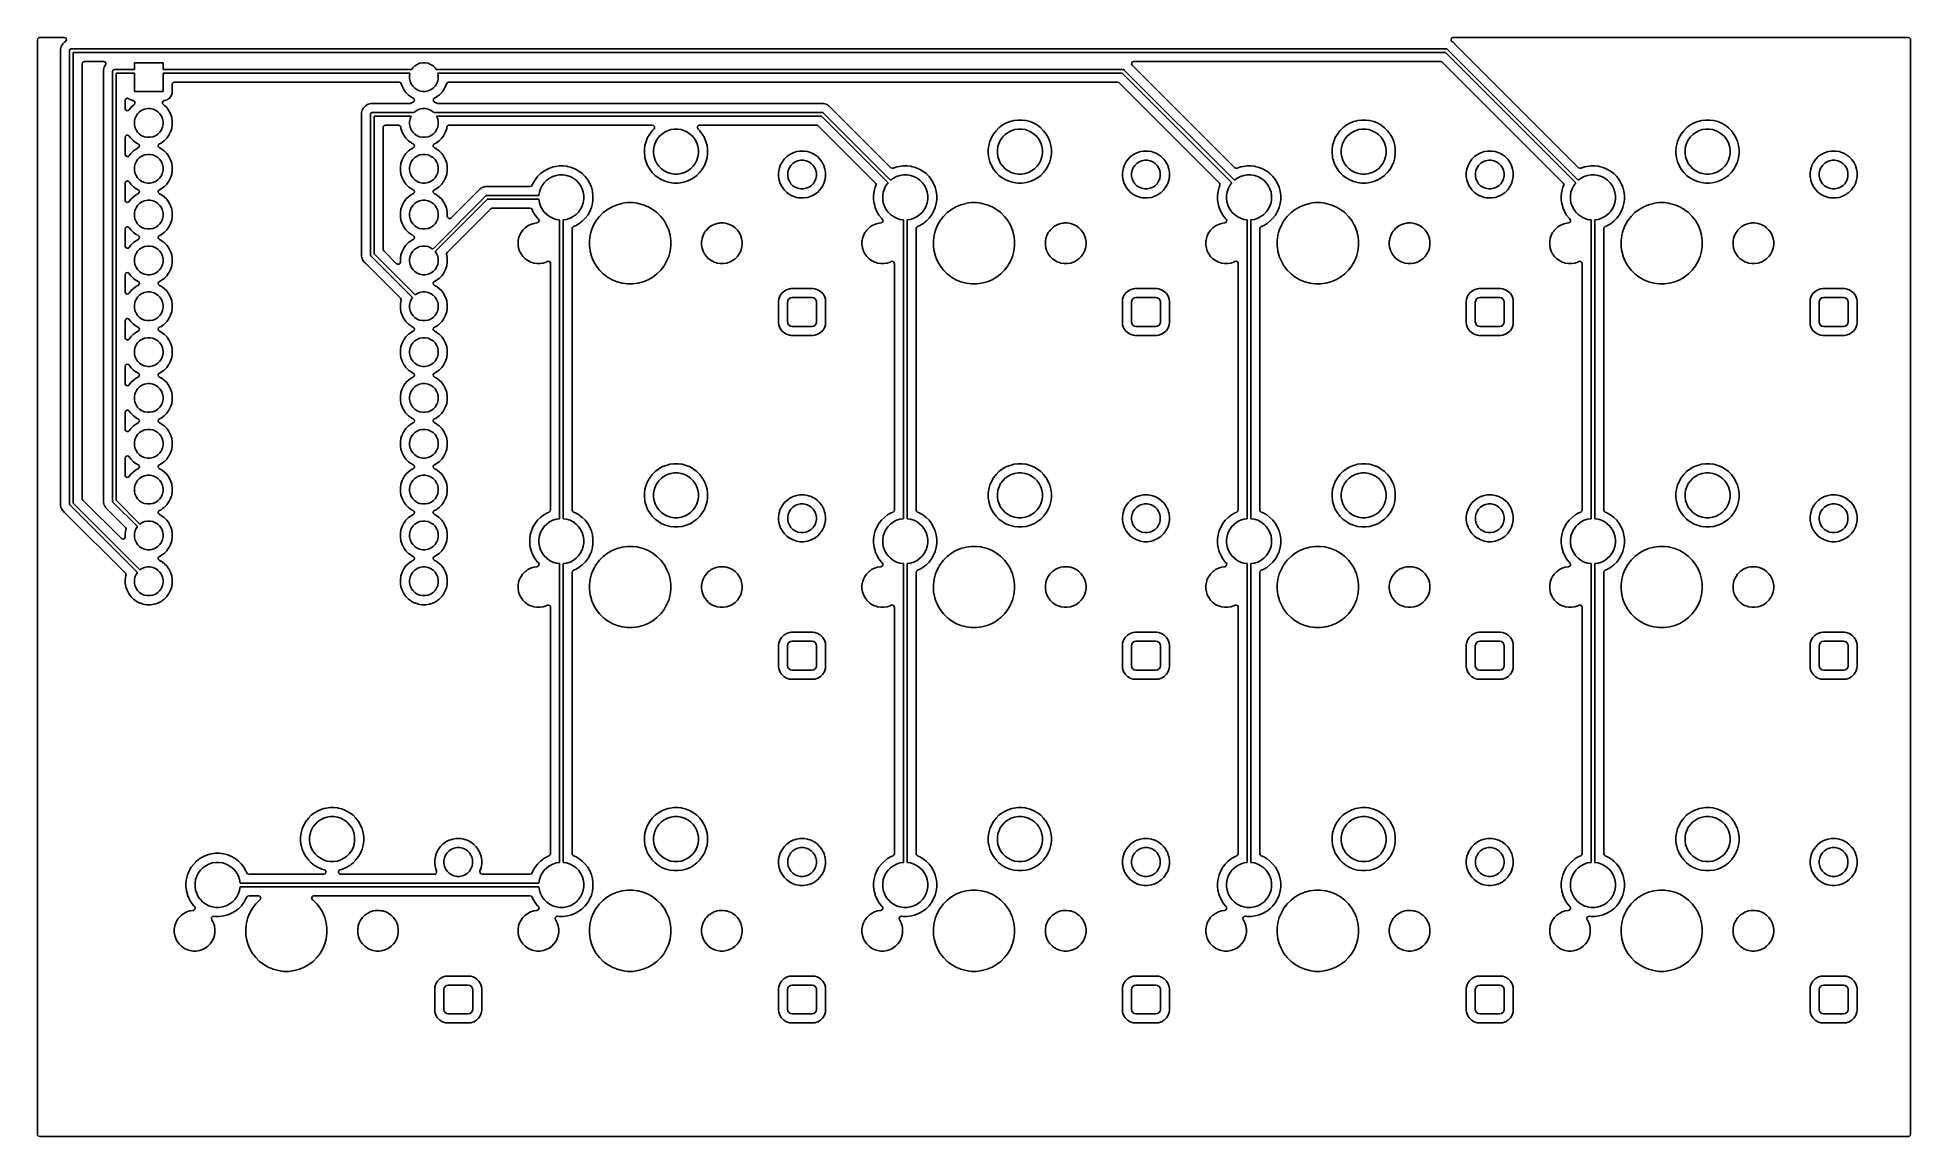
# Model space of a CAD drawing. Extents: x 72 to 176, y -104 to -43.
import ezdxf

# ---------------------------------------------------------------- set-up
doc = ezdxf.new("R2010")
doc.units = 0
doc.layers.add('BLACK', color=7, linetype='CONTINUOUS')

msp = doc.modelspace()

# ---------------------------------------------------------------- linework, layer by layer
at = {"layer": 'BLACK', "linetype": 'CONTINUOUS'}
for p, q in [((71.938, -43.487), (71.957685, -43.419961)), ((71.938, -96.078733), (71.938, -43.487)), ((71.957685, -43.419961), (72.010489, -43.374206)), ((72.010489, -43.374206), (72.062, -43.363)), ((72.062, -43.363), (73.420477, -43.363)), ((73.420477, -43.363), (73.487516, -43.382685)), ((73.51419, -43.568203), (73.482476, -43.594388)), ((73.487516, -43.382685), (73.533271, -43.435489)), ((73.543215, -43.504647), (73.51419, -43.568203)), ((73.533271, -43.435489), (73.543215, -43.504647)), ((150.254722, -43.475214), (150.259472, -43.463348)), ((150.259041, -43.497621), (150.254722, -43.475214)), ((150.258754, -43.520435), (150.259041, -43.497621)), ((150.265527, -43.531271), (150.258754, -43.520435)), ((150.259472, -43.463348), (150.259633, -43.450571)), ((150.259633, -43.450571), (150.272209, -43.431533)), ((150.267946, -43.543821), (150.265527, -43.531271)), ((150.283692, -43.560335), (150.267946, -43.543821)), ((150.272209, -43.431533), (150.28069, -43.410349)), ((150.28069, -43.410349), (150.2911, -43.402935)), ((150.295786, -43.579684), (150.283692, -43.560335)), ((150.2911, -43.402935), (150.298144, -43.392273)), ((150.305226, -43.588074), (150.295786, -43.579684)), ((150.298144, -43.392273), (150.319016, -43.383056)), ((150.319016, -43.383056), (150.337604, -43.36982)), ((150.337604, -43.36982), (150.355997, -43.366726)), ((150.355997, -43.366726), (150.36206, -43.36405)), ((150.36206, -43.36405), (150.367163, -43.364849)), ((150.367163, -43.364849), (150.378161, -43.363)), ((150.378161, -43.363), (175.588, -43.363)), ((175.588, -43.363), (175.655039, -43.382685)), ((175.655039, -43.382685), (175.700794, -43.435489)), ((175.700794, -43.435489), (175.712, -43.487)), ((175.712, -43.487), (175.712, -104.1505)), ((73.259173, -43.861854), (73.21825, -44.014581)), ((73.21825, -44.014581), (73.21825, -69.12833)), ((73.259176, -43.861847), (73.259173, -43.861854)), ((73.338225, -43.724928), (73.259176, -43.861847)), ((73.338231, -43.72492), (73.338225, -43.724928)), ((73.450032, -43.613119), (73.338231, -43.72492)), ((73.450035, -43.613117), (73.450032, -43.613119)), ((73.482476, -43.594388), (73.450035, -43.613117)), ((73.71875, -44.093638), (73.720671, -44.074129)), ((73.71875, -69.215), (73.71875, -44.093638)), ((73.720671, -44.074129), (73.735603, -44.038081)), ((73.735603, -44.038081), (73.763193, -44.010491)), ((73.763193, -44.010491), (73.799241, -43.995559)), ((73.799241, -43.995559), (73.81875, -43.993638)), ((73.81875, -43.993638), (149.979888, -43.993638)), ((149.938466, -44.193638), (73.91875, -44.193638)), ((73.91875, -44.193638), (73.91875, -69.173578)), ((157.163346, -51.418517), (149.938466, -44.193638)), ((149.979888, -43.993638), (149.999397, -43.995559)), ((149.999397, -43.995559), (150.035445, -44.010491)), ((150.035445, -44.010491), (150.050599, -44.022927)), ((150.050599, -44.022927), (157.304767, -51.277096)), ((150.348604, -43.613118), (150.305226, -43.588074)), ((150.460408, -43.724922), (150.348604, -43.613118)), ((150.460409, -43.724924), (150.460408, -43.724922)), ((150.470059, -43.734574), (150.460409, -43.724924)), ((156.309494, -49.574008), (150.470059, -43.734574)), ((74.41925, -44.818138), (74.438935, -44.751099)), ((74.41925, -68.914903), (74.41925, -44.818138)), ((74.438935, -44.751099), (74.491739, -44.705344)), ((74.491739, -44.705344), (74.54325, -44.694138)), ((74.54325, -44.694138), (75.609146, -44.694138)), ((75.640423, -45.011966), (75.5995, -45.164693)), ((75.5995, -45.164693), (75.5995, -68.96958)), ((75.609146, -44.694138), (75.61497, -44.695848)), ((75.61497, -44.695848), (75.620932, -44.694699)), ((75.620932, -44.694699), (75.648107, -44.705578)), ((75.640426, -45.011959), (75.640423, -45.011966)), ((75.716533, -44.880137), (75.640426, -45.011959)), ((75.648107, -44.705578), (75.676185, -44.713823)), ((75.676185, -44.713823), (75.680159, -44.71841)), ((75.680159, -44.71841), (75.685797, -44.720667)), ((75.685797, -44.720667), (75.702777, -44.744512)), ((75.702777, -44.744512), (75.72194, -44.766627)), ((75.729651, -44.847372), (75.716533, -44.880137)), ((75.72194, -44.766627), (75.722803, -44.772634)), ((75.722803, -44.772634), (75.726326, -44.777581)), ((75.726326, -44.777581), (75.727718, -44.806817)), ((75.727718, -44.806817), (75.731884, -44.835785)), ((75.731884, -44.835785), (75.729435, -44.842857)), ((75.729435, -44.842857), (75.729651, -44.847372)), ((76.1, -45.24375), (76.101921, -45.224241)), ((76.1, -69.05625), (76.1, -45.24375)), ((76.101921, -45.224241), (76.116853, -45.188193)), ((76.116853, -45.188193), (76.144443, -45.160603)), ((76.144443, -45.160603), (76.180491, -45.145671)), ((76.180491, -45.145671), (76.2, -45.14375)), ((76.2, -45.14375), (77.305, -45.14375)), ((77.305, -45.34375), (76.3, -45.34375)), ((76.3, -45.34375), (76.3, -69.014828)), ((77.305, -45.14375), (77.305, -44.76125)), ((77.305, -44.76125), (78.905, -44.76125)), ((77.305, -46.36125), (77.305, -45.34375)), ((78.905, -44.76125), (78.905, -45.14375)), ((78.905, -45.14375), (92.666446, -45.14375)), ((92.576518, -45.34375), (78.905, -45.34375)), ((78.905, -45.34375), (78.905, -46.36125)), ((92.548852, -45.482836), (92.576518, -45.34375)), ((92.548852, -45.639664), (92.548852, -45.482836)), ((92.579448, -45.793478), (92.548852, -45.639664)), ((92.666446, -45.14375), (92.726592, -45.053735)), ((92.726592, -45.053735), (92.837485, -44.942842)), ((92.837485, -44.942842), (92.967883, -44.855713)), ((92.967883, -44.855713), (93.112772, -44.795698)), ((93.112772, -44.795698), (93.266586, -44.765102)), ((93.266586, -44.765102), (93.423414, -44.765102)), ((93.423414, -44.765102), (93.577228, -44.795698)), ((93.577228, -44.795698), (93.722117, -44.855713)), ((93.722117, -44.855713), (93.852515, -44.942842)), ((93.852515, -44.942842), (93.963408, -45.053735)), ((93.963408, -45.053735), (94.023554, -45.14375)), ((94.023554, -45.14375), (132.08, -45.14375)), ((94.141148, -45.639664), (94.110552, -45.793478)), ((132.038578, -45.34375), (94.113482, -45.34375)), ((94.113482, -45.34375), (94.141148, -45.482836)), ((94.141148, -45.482836), (94.141148, -45.639664)), ((138.113346, -51.418517), (132.038578, -45.34375)), ((132.08, -45.14375), (132.099509, -45.145671)), ((132.099509, -45.145671), (132.135557, -45.160603)), ((132.135557, -45.160603), (132.150711, -45.173039)), ((132.150711, -45.173039), (138.254767, -51.277096)), ((132.557819, -44.844496), (132.562803, -44.774804)), ((132.591304, -44.905819), (132.557819, -44.844496)), ((132.562803, -44.774804), (132.604675, -44.718871)), ((137.259493, -49.574008), (132.591304, -44.905819)), ((132.604675, -44.718871), (132.670139, -44.694454)), ((132.670139, -44.694454), (132.678985, -44.694138)), ((132.678985, -44.694138), (149.679791, -44.694138)), ((149.679791, -44.694138), (149.74683, -44.713823)), ((149.74683, -44.713823), (149.767472, -44.730457)), ((149.767472, -44.730457), (156.467902, -51.430888)), ((78.905, -46.36125), (77.305, -46.36125)), ((79.262546, -46.718796), (79.348796, -46.603581)), ((79.348796, -46.603581), (79.399091, -46.468733)), ((79.399091, -46.468733), (79.4055, -46.409123)), ((79.4055, -45.96825), (79.425185, -45.901211)), ((79.4055, -46.409123), (79.4055, -45.96825)), ((79.425185, -45.901211), (79.477989, -45.855456)), ((79.477989, -45.855456), (79.5295, -45.84425)), ((79.5295, -45.84425), (91.979435, -45.84425)), ((91.979435, -45.84425), (92.046474, -45.863935)), ((92.046474, -45.863935), (92.092229, -45.916739)), ((92.092229, -45.916739), (92.097366, -45.929932)), ((92.097366, -45.929932), (92.139781, -46.060471)), ((92.139781, -46.060471), (92.232715, -46.242863)), ((92.232715, -46.242863), (92.353028, -46.408463)), ((92.353028, -46.408463), (92.497786, -46.553221)), ((92.497786, -46.553221), (92.652749, -46.665806)), ((92.639463, -45.938367), (92.579448, -45.793478)), ((92.726592, -46.068765), (92.639463, -45.938367)), ((92.652749, -46.665806), (92.66339, -46.673537)), ((92.66339, -46.673537), (92.752212, -46.718794)), ((92.837485, -46.179658), (92.726592, -46.068765)), ((92.967883, -46.266787), (92.837485, -46.179658)), ((93.112772, -46.326802), (92.967883, -46.266787)), ((93.266586, -46.357398), (93.112772, -46.326802)), ((93.423414, -46.357398), (93.266586, -46.357398)), ((93.577228, -46.326802), (93.423414, -46.357398)), ((93.722117, -46.266787), (93.577228, -46.326802)), ((93.852515, -46.179658), (93.722117, -46.266787)), ((93.963408, -46.068765), (93.852515, -46.179658)), ((93.933917, -46.720766), (94.02661, -46.673537)), ((94.050537, -45.938367), (93.963408, -46.068765)), ((94.02661, -46.673537), (94.04777, -46.658163)), ((94.04777, -46.658163), (94.192213, -46.553221)), ((94.110552, -45.793478), (94.050537, -45.938367)), ((94.192213, -46.553221), (94.192215, -46.553218)), ((94.192215, -46.553218), (94.192219, -46.553216)), ((94.192219, -46.553216), (94.336966, -46.408469)), ((94.336966, -46.408469), (94.336968, -46.408465)), ((94.336968, -46.408465), (94.336971, -46.408463)), ((94.336971, -46.408463), (94.389732, -46.33584)), ((94.389732, -46.33584), (94.457287, -46.24286)), ((94.457287, -46.24286), (94.55022, -46.060469)), ((94.55022, -46.060469), (94.592634, -45.929931)), ((94.592634, -45.929931), (94.632072, -45.872256)), ((94.632072, -45.872256), (94.69643, -45.845058)), ((94.69643, -45.845058), (94.710565, -45.84425)), ((94.710565, -45.84425), (131.779903, -45.84425)), ((131.779903, -45.84425), (131.846942, -45.863935)), ((131.846942, -45.863935), (131.867584, -45.880569)), ((131.867584, -45.880569), (137.417903, -51.430888)), ((76.8005, -46.856508), (76.804294, -46.843584)), ((76.8005, -47.302564), (76.8005, -46.856508)), ((76.803723, -47.33065), (76.8005, -47.302564)), ((76.803334, -46.830148), (76.813947, -46.810712)), ((76.804294, -46.843584), (76.803334, -46.830148)), ((76.83808, -47.391489), (76.803723, -47.33065)), ((76.813947, -46.810712), (76.820185, -46.789469)), ((76.820185, -46.789469), (76.830363, -46.780648)), ((76.830363, -46.780648), (76.83682, -46.768826)), ((76.83682, -46.768826), (76.856255, -46.758213)), ((76.899875, -47.424094), (76.83808, -47.391489)), ((76.856255, -46.758213), (76.872989, -46.743714)), ((76.872989, -46.743714), (76.88632, -46.741797)), ((76.88632, -46.741797), (76.898144, -46.735341)), ((76.898144, -46.735341), (76.920231, -46.736921)), ((76.969488, -47.418115), (76.899875, -47.424094)), ((76.920231, -46.736921), (76.942147, -46.73377)), ((76.942147, -46.73377), (76.955918, -46.739474)), ((76.955918, -46.739474), (76.967835, -46.740327)), ((76.967835, -46.740327), (76.998808, -46.75724)), ((77.024818, -47.375449), (76.969488, -47.418115)), ((76.998808, -46.75724), (77.062665, -46.805043)), ((77.113028, -47.254037), (77.024818, -47.375449)), ((77.062665, -46.805043), (77.062668, -46.805045)), ((77.062668, -46.805045), (77.062671, -46.805047)), ((77.062671, -46.805047), (77.07786, -46.810712)), ((77.07786, -46.810712), (77.197517, -46.855341)), ((77.113032, -47.254032), (77.113028, -47.254037)), ((77.257784, -47.10928), (77.113032, -47.254032)), ((77.197517, -46.855341), (77.234441, -46.85931)), ((77.234441, -46.85931), (77.298989, -46.886046)), ((77.294071, -47.082916), (77.257784, -47.10928)), ((77.305681, -47.073352), (77.294071, -47.082916)), ((77.298989, -46.886046), (77.338838, -46.943438)), ((77.341333, -47.013263), (77.305681, -47.073352)), ((77.338838, -46.943438), (77.341333, -47.013263)), ((77.339448, -47.869022), (77.399463, -47.724133)), ((77.399463, -47.724133), (77.486592, -47.593735)), ((77.486592, -47.593735), (77.597485, -47.482842)), ((77.597485, -47.482842), (77.727883, -47.395713)), ((77.727883, -47.395713), (77.872772, -47.335698)), ((77.872772, -47.335698), (78.026586, -47.305102)), ((78.026586, -47.305102), (78.183414, -47.305102)), ((78.183414, -47.305102), (78.337228, -47.335698)), ((78.337228, -47.335698), (78.482117, -47.395713)), ((78.482117, -47.395713), (78.612515, -47.482842)), ((78.612515, -47.482842), (78.723408, -47.593735)), ((78.723408, -47.593735), (78.810537, -47.724133)), ((78.810537, -47.724133), (78.870552, -47.869022)), ((78.867285, -46.957976), (78.89989, -46.896181)), ((78.873264, -47.027589), (78.867285, -46.957976)), ((78.915929, -47.082918), (78.873264, -47.027589)), ((78.89989, -46.896181), (78.960728, -46.861823)), ((78.952213, -47.10928), (78.915929, -47.082918)), ((78.952219, -47.109284), (78.952213, -47.10928)), ((79.096971, -47.254036), (78.952219, -47.109284)), ((78.960728, -46.861823), (78.975562, -46.85931)), ((78.975562, -46.85931), (79.012483, -46.855341)), ((79.012483, -46.855341), (79.102148, -46.821898)), ((79.152633, -47.33065), (79.096971, -47.254036)), ((79.102148, -46.821898), (79.147331, -46.805046)), ((79.147331, -46.805046), (79.262546, -46.718796)), ((79.217287, -47.41964), (79.152633, -47.33065)), ((79.219556, -47.424094), (79.217287, -47.41964)), ((79.310218, -47.602026), (79.219556, -47.424094)), ((79.310218, -47.602028), (79.310218, -47.602026)), ((79.31022, -47.602031), (79.310218, -47.602028)), ((79.373477, -47.796716), (79.31022, -47.602031)), ((89.927923, -47.393216), (89.887, -47.545943)), ((89.887, -47.545943), (89.887, -55.31708)), ((89.927926, -47.393209), (89.927923, -47.393216)), ((90.006975, -47.25629), (89.927926, -47.393209)), ((90.006981, -47.256282), (90.006975, -47.25629)), ((90.118782, -47.144481), (90.006981, -47.256282)), ((90.11879, -47.144475), (90.118782, -47.144481)), ((90.255709, -47.065426), (90.11879, -47.144475)), ((90.255716, -47.065423), (90.255709, -47.065426)), ((90.408443, -47.0245), (90.255716, -47.065423)), ((90.3875, -47.625), (90.389421, -47.605491)), ((90.3875, -55.40375), (90.3875, -47.625)), ((90.389421, -47.605491), (90.404353, -47.569443)), ((90.404353, -47.569443), (90.431943, -47.541853)), ((92.574188, -47.0245), (90.408443, -47.0245)), ((90.431943, -47.541853), (90.467991, -47.526921)), ((90.467991, -47.526921), (90.4875, -47.525)), ((90.4875, -47.525), (92.795327, -47.525)), ((92.639104, -47.725), (90.5875, -47.725)), ((90.5875, -47.725), (90.5875, -55.362328)), ((92.581267, -47.024298), (92.574188, -47.0245)), ((92.579448, -47.869022), (92.639104, -47.725)), ((92.60719, -47.015048), (92.581267, -47.024298)), ((92.63406, -47.009088), (92.60719, -47.015048)), ((92.64082, -47.00536), (92.63406, -47.009088)), ((92.66339, -46.988963), (92.64082, -47.00536)), ((92.757877, -46.940818), (92.66339, -46.988963)), ((92.752212, -46.718794), (92.75608, -46.720765)), ((92.75608, -46.720765), (92.763767, -46.728025)), ((92.759657, -46.939838), (92.757877, -46.940818)), ((92.763957, -46.935986), (92.759657, -46.939838)), ((92.763767, -46.728025), (92.773689, -46.73168)), ((92.787824, -46.918572), (92.763957, -46.935986)), ((92.773689, -46.73168), (92.788729, -46.7516)), ((92.791972, -46.910899), (92.787824, -46.918572)), ((92.788729, -46.7516), (92.806876, -46.76874)), ((92.801134, -46.902696), (92.791972, -46.910899)), ((92.795327, -47.525), (92.837485, -47.482842)), ((92.809186, -46.879066), (92.801134, -46.902696)), ((92.806876, -46.76874), (92.809417, -46.779003)), ((92.821058, -46.857112), (92.809186, -46.879066)), ((92.809417, -46.779003), (92.815788, -46.787441)), ((92.815788, -46.787441), (92.81767, -46.81233)), ((92.81767, -46.81233), (92.823671, -46.836561)), ((92.823671, -46.836561), (92.82026, -46.846569)), ((92.82026, -46.846569), (92.821058, -46.857112)), ((92.837485, -47.482842), (92.967883, -47.395713)), ((92.967883, -47.395713), (93.112772, -47.335698)), ((93.112772, -47.335698), (93.266586, -47.305102)), ((93.266586, -47.305102), (93.423414, -47.305102)), ((93.423414, -47.305102), (93.577228, -47.335698)), ((93.577228, -47.335698), (93.722117, -47.395713)), ((93.722117, -47.395713), (93.852515, -47.482842)), ((93.852515, -47.482842), (93.894673, -47.525)), ((93.866328, -46.82594), (93.867005, -46.823952)), ((93.87426, -46.857971), (93.866328, -46.82594)), ((93.866567, -46.821898), (93.878223, -46.791031)), ((93.867005, -46.823952), (93.866567, -46.821898)), ((93.88114, -46.890231), (93.87426, -46.857971)), ((93.878223, -46.791031), (93.888865, -46.759805)), ((93.882617, -46.89172), (93.88114, -46.890231)), ((93.883123, -46.893761), (93.882617, -46.89172)), ((93.907128, -46.916432), (93.883123, -46.893761)), ((93.888865, -46.759805), (93.890576, -46.758321)), ((93.890576, -46.758321), (93.891252, -46.756534)), ((93.891252, -46.756534), (93.900928, -46.749352)), ((93.894673, -47.525), (115.41125, -47.525)), ((93.900928, -46.749352), (93.933917, -46.720766)), ((93.930343, -46.939838), (93.907128, -46.916432)), ((93.932122, -46.940819), (93.930343, -46.939838)), ((94.02661, -46.988963), (93.932122, -46.940819)), ((94.049176, -47.005358), (94.02661, -46.988963)), ((94.055941, -47.009088), (94.049176, -47.005358)), ((115.369828, -47.725), (94.050896, -47.725)), ((94.050896, -47.725), (94.110552, -47.869022)), ((94.068403, -47.012296), (94.055941, -47.009088)), ((94.088959, -47.021557), (94.068403, -47.012296)), ((94.101179, -47.020733), (94.088959, -47.021557)), ((94.115812, -47.0245), (94.101179, -47.020733)), ((115.324581, -47.0245), (94.115812, -47.0245)), ((115.324597, -47.024499), (115.324581, -47.0245)), ((115.332193, -47.024499), (115.324597, -47.024499)), ((115.490307, -47.024499), (115.332193, -47.024499)), ((119.063346, -51.418517), (115.369828, -47.725)), ((115.41125, -47.525), (115.430759, -47.526921)), ((115.430759, -47.526921), (115.466807, -47.541853)), ((115.466807, -47.541853), (115.481961, -47.554289)), ((115.481961, -47.554289), (119.204767, -51.277096)), ((115.643035, -47.065423), (115.490307, -47.024499)), ((115.687543, -47.09112), (115.643035, -47.065423)), ((115.779966, -47.14448), (115.687543, -47.09112)), ((115.779967, -47.144481), (115.779966, -47.14448)), ((115.898838, -47.263352), (115.779967, -47.144481)), ((115.89884, -47.263355), (115.898838, -47.263352)), ((118.209493, -49.574008), (115.89884, -47.263355)), ((77.308852, -48.022836), (77.339448, -47.869022)), ((77.308852, -48.179664), (77.308852, -48.022836)), ((77.339448, -48.333478), (77.308852, -48.179664)), ((77.399463, -48.478367), (77.339448, -48.333478)), ((77.486592, -48.608765), (77.399463, -48.478367)), ((77.597485, -48.719658), (77.486592, -48.608765)), ((77.727883, -48.806787), (77.597485, -48.719658)), ((78.612515, -48.719658), (78.482117, -48.806787)), ((78.723408, -48.608765), (78.612515, -48.719658)), ((78.810537, -48.478367), (78.723408, -48.608765)), ((78.870552, -48.333478), (78.810537, -48.478367)), ((78.870552, -47.869022), (78.901148, -48.022836)), ((78.901148, -48.179664), (78.870552, -48.333478)), ((78.901148, -48.022836), (78.901148, -48.179664)), ((79.217287, -48.78286), (79.31022, -48.600469)), ((79.31022, -48.600469), (79.373477, -48.405784)), ((79.4055, -47.998898), (79.373477, -47.796716)), ((79.373477, -48.405784), (79.4055, -48.203602)), ((79.4055, -48.203602), (79.4055, -47.998898)), ((91.088, -48.3495), (91.107685, -48.282461)), ((91.088, -55.103653), (91.088, -48.3495)), ((91.107685, -48.282461), (91.160489, -48.236706)), ((91.160489, -48.236706), (91.212, -48.2255)), ((91.212, -48.2255), (91.942063, -48.2255)), ((91.942063, -48.2255), (91.974767, -48.235103)), ((91.974767, -48.235103), (92.007606, -48.244238)), ((92.007606, -48.244238), (92.008219, -48.244925)), ((92.008219, -48.244925), (92.009102, -48.245185)), ((92.009102, -48.245185), (92.0314, -48.270919)), ((92.0314, -48.270919), (92.05411, -48.296383)), ((92.05411, -48.296383), (92.054467, -48.297539)), ((92.054467, -48.297539), (92.054857, -48.297989)), ((92.054857, -48.297989), (92.064536, -48.330102)), ((92.064536, -48.330102), (92.076522, -48.40578)), ((92.076522, -48.40578), (92.076522, -48.405781)), ((92.076522, -48.405781), (92.076523, -48.405784)), ((92.076523, -48.405784), (92.13978, -48.600469)), ((92.13978, -48.600469), (92.197697, -48.714138)), ((92.197697, -48.714138), (92.232715, -48.782863)), ((92.548852, -48.022836), (92.579448, -47.869022)), ((92.548852, -48.179664), (92.548852, -48.022836)), ((92.579448, -48.333478), (92.548852, -48.179664)), ((92.639463, -48.478367), (92.579448, -48.333478)), ((92.726592, -48.608765), (92.639463, -48.478367)), ((92.837485, -48.719658), (92.726592, -48.608765)), ((92.967883, -48.806787), (92.837485, -48.719658)), ((93.852515, -48.719658), (93.722117, -48.806787)), ((93.963408, -48.608765), (93.852515, -48.719658)), ((94.050537, -48.478367), (93.963408, -48.608765)), ((94.110552, -48.333478), (94.050537, -48.478367)), ((94.110552, -47.869022), (94.141148, -48.022836)), ((94.141148, -48.179664), (94.110552, -48.333478)), ((94.141148, -48.022836), (94.141148, -48.179664)), ((94.457287, -48.78286), (94.55022, -48.600469)), ((94.55022, -48.600469), (94.613477, -48.405784)), ((94.613477, -48.405784), (94.625464, -48.330101)), ((94.625464, -48.330101), (94.655393, -48.266967)), ((94.655393, -48.266967), (94.714705, -48.230036)), ((94.714705, -48.230036), (94.747937, -48.2255)), ((94.747937, -48.2255), (106.003307, -48.2255)), ((105.856392, -48.714132), (105.741657, -48.912859)), ((105.996081, -48.532088), (105.856392, -48.714132)), ((106.090988, -48.437181), (105.996081, -48.532088)), ((106.003307, -48.2255), (106.070346, -48.245185)), ((106.070346, -48.245185), (106.116101, -48.297989)), ((106.09702, -48.430703), (106.090988, -48.437181)), ((106.126045, -48.367147), (106.09702, -48.430703)), ((106.116101, -48.297989), (106.126045, -48.367147)), ((106.364493, -48.87694), (106.50319, -48.738243)), ((106.50319, -48.738243), (106.661877, -48.62295)), ((106.661877, -48.62295), (106.836646, -48.533901)), ((106.836646, -48.533901), (107.023193, -48.473288)), ((107.023193, -48.473288), (107.216926, -48.442603)), ((107.216926, -48.442603), (107.413074, -48.442603)), ((107.413074, -48.442603), (107.606807, -48.473288)), ((107.606807, -48.473288), (107.793354, -48.533901)), ((107.793354, -48.533901), (107.968123, -48.62295)), ((107.968123, -48.62295), (108.12681, -48.738243)), ((108.12681, -48.738243), (108.265507, -48.87694)), ((108.505527, -48.375858), (108.510511, -48.306166)), ((108.539012, -48.437181), (108.505527, -48.375858)), ((108.510511, -48.306166), (108.552383, -48.250233)), ((108.633911, -48.53208), (108.539012, -48.437181)), ((108.552383, -48.250233), (108.617847, -48.225816)), ((108.617847, -48.225816), (108.626693, -48.2255)), ((108.626693, -48.2255), (115.111153, -48.2255)), ((108.633918, -48.532088), (108.633911, -48.53208)), ((108.773607, -48.714132), (108.633918, -48.532088)), ((108.773608, -48.714135), (108.773607, -48.714132)), ((108.773611, -48.714138), (108.773608, -48.714135)), ((108.888344, -48.912862), (108.773611, -48.714138)), ((115.111153, -48.2255), (115.178192, -48.245185)), ((115.178192, -48.245185), (115.198834, -48.261819)), ((115.198834, -48.261819), (118.367903, -51.430888)), ((124.906392, -48.714132), (124.791657, -48.912859)), ((125.046081, -48.532088), (124.906392, -48.714132)), ((125.208338, -48.369831), (125.046081, -48.532088)), ((125.390382, -48.230142), (125.208338, -48.369831)), ((125.589109, -48.115407), (125.390382, -48.230142)), ((125.414493, -48.87694), (125.55319, -48.738243)), ((125.55319, -48.738243), (125.711877, -48.62295)), ((125.589123, -48.1154), (125.589109, -48.115407)), ((125.801112, -48.027592), (125.589123, -48.1154)), ((125.711877, -48.62295), (125.886646, -48.533901)), ((125.929076, -47.993304), (125.801112, -48.027592)), ((125.886646, -48.533901), (126.073193, -48.473288)), ((126.022762, -47.968202), (125.929076, -47.993304)), ((126.033715, -47.966759), (126.022762, -47.968202)), ((126.250258, -47.93825), (126.033715, -47.966759)), ((126.073193, -48.473288), (126.266926, -48.442603)), ((126.250266, -47.93825), (126.250258, -47.93825)), ((126.479734, -47.93825), (126.250266, -47.93825)), ((126.266926, -48.442603), (126.463074, -48.442603)), ((126.463074, -48.442603), (126.656807, -48.473288)), ((126.479741, -47.93825), (126.479734, -47.93825)), ((126.669215, -47.963196), (126.479741, -47.93825)), ((126.656807, -48.473288), (126.843354, -48.533901)), ((126.707238, -47.968202), (126.669215, -47.963196)), ((126.928887, -48.027592), (126.707238, -47.968202)), ((126.843354, -48.533901), (127.018123, -48.62295)), ((127.140876, -48.1154), (126.928887, -48.027592)), ((127.018123, -48.62295), (127.17681, -48.738243)), ((127.140888, -48.115406), (127.140876, -48.1154)), ((127.339433, -48.230036), (127.140888, -48.115406)), ((127.17681, -48.738243), (127.315507, -48.87694)), ((127.339617, -48.230142), (127.339433, -48.230036)), ((127.521661, -48.369831), (127.339617, -48.230142)), ((127.52167, -48.369839), (127.521661, -48.369831)), ((127.683911, -48.53208), (127.52167, -48.369839)), ((127.683918, -48.532088), (127.683911, -48.53208)), ((127.823607, -48.714132), (127.683918, -48.532088)), ((127.823608, -48.714135), (127.823607, -48.714132)), ((127.823611, -48.714138), (127.823608, -48.714135)), ((127.938344, -48.912862), (127.823611, -48.714138)), ((143.956392, -48.714132), (143.841657, -48.912859)), ((144.096081, -48.532088), (143.956392, -48.714132)), ((144.258338, -48.369831), (144.096081, -48.532088)), ((144.440382, -48.230142), (144.258338, -48.369831)), ((144.639109, -48.115407), (144.440382, -48.230142)), ((144.464493, -48.87694), (144.60319, -48.738243)), ((144.60319, -48.738243), (144.761877, -48.62295)), ((144.639123, -48.1154), (144.639109, -48.115407)), ((144.851112, -48.027592), (144.639123, -48.1154)), ((144.761877, -48.62295), (144.936646, -48.533901)), ((144.979076, -47.993304), (144.851112, -48.027592)), ((144.936646, -48.533901), (145.123193, -48.473288)), ((145.072762, -47.968202), (144.979076, -47.993304)), ((145.083715, -47.966759), (145.072762, -47.968202)), ((145.300258, -47.93825), (145.083715, -47.966759)), ((145.123193, -48.473288), (145.316926, -48.442603)), ((145.300266, -47.93825), (145.300258, -47.93825)), ((145.529734, -47.93825), (145.300266, -47.93825)), ((145.316926, -48.442603), (145.513074, -48.442603)), ((145.513074, -48.442603), (145.706807, -48.473288)), ((145.529741, -47.93825), (145.529734, -47.93825)), ((145.719215, -47.963196), (145.529741, -47.93825)), ((145.706807, -48.473288), (145.893354, -48.533901)), ((145.757238, -47.968202), (145.719215, -47.963196)), ((145.978887, -48.027592), (145.757238, -47.968202)), ((145.893354, -48.533901), (146.068123, -48.62295)), ((146.190876, -48.1154), (145.978887, -48.027592)), ((146.068123, -48.62295), (146.22681, -48.738243)), ((146.190888, -48.115406), (146.190876, -48.1154)), ((146.389433, -48.230036), (146.190888, -48.115406)), ((146.22681, -48.738243), (146.365507, -48.87694)), ((146.389617, -48.230142), (146.389433, -48.230036)), ((146.571661, -48.369831), (146.389617, -48.230142)), ((146.57167, -48.369839), (146.571661, -48.369831)), ((146.733911, -48.53208), (146.57167, -48.369839)), ((146.733918, -48.532088), (146.733911, -48.53208)), ((146.873607, -48.714132), (146.733918, -48.532088)), ((146.873608, -48.714135), (146.873607, -48.714132)), ((146.873611, -48.714138), (146.873608, -48.714135)), ((146.988344, -48.912862), (146.873611, -48.714138)), ((163.006392, -48.714132), (162.891657, -48.912859)), ((163.146081, -48.532088), (163.006392, -48.714132)), ((163.308338, -48.369831), (163.146081, -48.532088)), ((163.490382, -48.230142), (163.308338, -48.369831)), ((163.689109, -48.115407), (163.490382, -48.230142)), ((163.514493, -48.87694), (163.65319, -48.738243)), ((163.65319, -48.738243), (163.811877, -48.62295)), ((163.689123, -48.1154), (163.689109, -48.115407)), ((163.901112, -48.027592), (163.689123, -48.1154)), ((163.811877, -48.62295), (163.986646, -48.533901)), ((164.029076, -47.993304), (163.901112, -48.027592)), ((163.986646, -48.533901), (164.173193, -48.473288)), ((164.122762, -47.968202), (164.029076, -47.993304)), ((164.133715, -47.966759), (164.122762, -47.968202)), ((164.350258, -47.93825), (164.133715, -47.966759)), ((164.173193, -48.473288), (164.366926, -48.442603)), ((164.350266, -47.93825), (164.350258, -47.93825)), ((164.579734, -47.93825), (164.350266, -47.93825)), ((164.366926, -48.442603), (164.563074, -48.442603)), ((164.563074, -48.442603), (164.756807, -48.473288)), ((164.579741, -47.93825), (164.579734, -47.93825)), ((164.769215, -47.963196), (164.579741, -47.93825)), ((164.756807, -48.473288), (164.943354, -48.533901)), ((164.807238, -47.968202), (164.769215, -47.963196)), ((165.028887, -48.027592), (164.807238, -47.968202)), ((164.943354, -48.533901), (165.118123, -48.62295)), ((165.240876, -48.1154), (165.028887, -48.027592)), ((165.118123, -48.62295), (165.27681, -48.738243)), ((165.240888, -48.115406), (165.240876, -48.1154)), ((165.439433, -48.230036), (165.240888, -48.115406)), ((165.27681, -48.738243), (165.415507, -48.87694)), ((165.439617, -48.230142), (165.439433, -48.230036)), ((165.621661, -48.369831), (165.439617, -48.230142)), ((165.62167, -48.369839), (165.621661, -48.369831)), ((165.783911, -48.53208), (165.62167, -48.369839)), ((165.783918, -48.532088), (165.783911, -48.53208)), ((165.923607, -48.714132), (165.783918, -48.532088)), ((165.923608, -48.714135), (165.923607, -48.714132)), ((165.923611, -48.714138), (165.923608, -48.714135)), ((166.038344, -48.912862), (165.923611, -48.714138)), ((76.8005, -48.899935), (76.820185, -48.832896)), ((76.8005, -49.842564), (76.8005, -48.899935)), ((76.820185, -48.832896), (76.872989, -48.787141)), ((76.872989, -48.787141), (76.942147, -48.777197)), ((76.942147, -48.777197), (77.005703, -48.806222)), ((77.005703, -48.806222), (77.024819, -48.82705)), ((77.113028, -49.794037), (77.024818, -49.915449)), ((77.024819, -48.82705), (77.113034, -48.948469)), ((77.113032, -49.794032), (77.113028, -49.794037)), ((77.257786, -49.649278), (77.113032, -49.794032)), ((77.113034, -48.948469), (77.257786, -49.093221)), ((77.257786, -49.093221), (77.412749, -49.205806)), ((77.423386, -49.528965), (77.257786, -49.649278)), ((77.412749, -49.205806), (77.42339, -49.213537)), ((77.51608, -49.481735), (77.423386, -49.528965)), ((77.42339, -49.213537), (77.51484, -49.260133)), ((77.51484, -49.260133), (77.51608, -49.260765)), ((77.51608, -49.260765), (77.566876, -49.30874)), ((77.561134, -49.442696), (77.51608, -49.481735)), ((77.583671, -49.376561), (77.561134, -49.442696)), ((77.566876, -49.30874), (77.583671, -49.376561)), ((77.872772, -48.866802), (77.727883, -48.806787)), ((78.026586, -48.897398), (77.872772, -48.866802)), ((78.183414, -48.897398), (78.026586, -48.897398)), ((78.337228, -48.866802), (78.183414, -48.897398)), ((78.482117, -48.806787), (78.337228, -48.866802)), ((78.626328, -49.36594), (78.648865, -49.299805)), ((78.643123, -49.433761), (78.626328, -49.36594)), ((78.693917, -49.481733), (78.643123, -49.433761)), ((78.648865, -49.299805), (78.693917, -49.260766)), ((78.693917, -49.260766), (78.78661, -49.213537)), ((78.780006, -49.525598), (78.693917, -49.481733)), ((78.786614, -49.528965), (78.780006, -49.525598)), ((78.78661, -49.213537), (78.80777, -49.198163)), ((78.952213, -49.649278), (78.786614, -49.528965)), ((78.80777, -49.198163), (78.952213, -49.093221)), ((78.952213, -49.093221), (78.952215, -49.093218)), ((79.096971, -49.794036), (78.952213, -49.649278)), ((78.952215, -49.093218), (78.952219, -49.093216)), ((78.952219, -49.093216), (79.096966, -48.948469)), ((79.096966, -48.948469), (79.096968, -48.948465)), ((79.096968, -48.948465), (79.096971, -48.948463)), ((79.096971, -48.948463), (79.185181, -48.82705)), ((79.152633, -49.87065), (79.096971, -49.794036)), ((79.185181, -48.82705), (79.217287, -48.78286)), ((92.232715, -48.782863), (92.353028, -48.948463)), ((92.353028, -49.794036), (92.232715, -49.959636)), ((92.353028, -48.948463), (92.497786, -49.093221)), ((92.497786, -49.649278), (92.353028, -49.794036)), ((92.497786, -49.093221), (92.652749, -49.205806)), ((92.663386, -49.528965), (92.497786, -49.649278)), ((92.652749, -49.205806), (92.66339, -49.213537)), ((92.75608, -49.481735), (92.663386, -49.528965)), ((92.66339, -49.213537), (92.75484, -49.260133)), ((92.75484, -49.260133), (92.75608, -49.260765)), ((92.75608, -49.260765), (92.806876, -49.30874)), ((92.801134, -49.442696), (92.75608, -49.481735)), ((92.823671, -49.376561), (92.801134, -49.442696)), ((92.806876, -49.30874), (92.823671, -49.376561)), ((93.112772, -48.866802), (92.967883, -48.806787)), ((93.266586, -48.897398), (93.112772, -48.866802)), ((93.423414, -48.897398), (93.266586, -48.897398)), ((93.577228, -48.866802), (93.423414, -48.897398)), ((93.722117, -48.806787), (93.577228, -48.866802)), ((93.866328, -49.36594), (93.888865, -49.299805)), ((93.883123, -49.433761), (93.866328, -49.36594)), ((93.933917, -49.481733), (93.883123, -49.433761)), ((93.888865, -49.299805), (93.933917, -49.260766)), ((93.933917, -49.260766), (94.02661, -49.213537)), ((94.020006, -49.525598), (93.933917, -49.481733)), ((94.026614, -49.528965), (94.020006, -49.525598)), ((94.02661, -49.213537), (94.04777, -49.198163)), ((94.192213, -49.649278), (94.026614, -49.528965)), ((94.04777, -49.198163), (94.192213, -49.093221)), ((94.192213, -49.093221), (94.192215, -49.093218)), ((94.336971, -49.794036), (94.192213, -49.649278)), ((94.192215, -49.093218), (94.192219, -49.093216)), ((94.192219, -49.093216), (94.336966, -48.948469)), ((94.336966, -48.948469), (94.336968, -48.948465)), ((94.336968, -48.948465), (94.336971, -48.948463)), ((94.336971, -48.948463), (94.425181, -48.82705)), ((94.392633, -49.87065), (94.336971, -49.794036)), ((94.425181, -48.82705), (94.457287, -48.78286)), ((105.594451, -49.34652), (105.5645, -49.574008)), ((105.5645, -49.574008), (105.5645, -49.803491)), ((105.5645, -49.803491), (105.581352, -49.931489)), ((105.594453, -49.346509), (105.594451, -49.34652)), ((105.653842, -49.124862), (105.594453, -49.346509)), ((105.74165, -48.912873), (105.653842, -49.124862)), ((105.741657, -48.912859), (105.74165, -48.912873)), ((106.068853, -49.590676), (106.099538, -49.396943)), ((106.068853, -49.786824), (106.068853, -49.590676)), ((106.099538, -49.980557), (106.068853, -49.786824)), ((106.099538, -49.396943), (106.160151, -49.210396)), ((106.160151, -49.210396), (106.2492, -49.035627)), ((106.2492, -49.035627), (106.364493, -48.87694)), ((108.265507, -48.87694), (108.3808, -49.035627)), ((108.3808, -49.035627), (108.469849, -49.210396)), ((108.469849, -49.210396), (108.530462, -49.396943)), ((108.530462, -49.396943), (108.561147, -49.590676)), ((108.561147, -49.786824), (108.530462, -49.980557)), ((108.561147, -49.590676), (108.561147, -49.786824)), ((108.888346, -48.912867), (108.888344, -48.912862)), ((108.888349, -48.912873), (108.888346, -48.912867)), ((108.903093, -48.948469), (108.888349, -48.912873)), ((108.976158, -49.124863), (108.903093, -48.948469)), ((109.035548, -49.346512), (108.976158, -49.124863)), ((109.0655, -49.574016), (109.035548, -49.346512)), ((109.035548, -50.030988), (109.0655, -49.803484)), ((109.0655, -49.803484), (109.0655, -49.574016)), ((113.800776, -49.753531), (113.618386, -49.846465)), ((113.995465, -49.690272), (113.800776, -49.753531)), ((114.173329, -49.662101), (113.995465, -49.690272)), ((114.197648, -49.65825), (114.173329, -49.662101)), ((114.402352, -49.65825), (114.197648, -49.65825)), ((114.429995, -49.662628), (114.402352, -49.65825)), ((114.604534, -49.690272), (114.429995, -49.662628)), ((114.799223, -49.753531), (114.604534, -49.690272)), ((114.897273, -49.803491), (114.799223, -49.753531)), ((114.98161, -49.846463), (114.897273, -49.803491)), ((119.217138, -50.581653), (118.209493, -49.574008)), ((124.644451, -49.34652), (124.6145, -49.574008)), ((124.6145, -49.574008), (124.6145, -49.803491)), ((124.6145, -49.803491), (124.631352, -49.931489)), ((124.644453, -49.346509), (124.644451, -49.34652)), ((124.703842, -49.124862), (124.644453, -49.346509)), ((124.79165, -48.912873), (124.703842, -49.124862)), ((124.791657, -48.912859), (124.79165, -48.912873)), ((125.118853, -49.590676), (125.149538, -49.396943)), ((125.118853, -49.786824), (125.118853, -49.590676)), ((125.149538, -49.980557), (125.118853, -49.786824)), ((125.149538, -49.396943), (125.210151, -49.210396)), ((125.210151, -49.210396), (125.2992, -49.035627)), ((125.2992, -49.035627), (125.414493, -48.87694)), ((127.315507, -48.87694), (127.4308, -49.035627)), ((127.4308, -49.035627), (127.519849, -49.210396)), ((127.519849, -49.210396), (127.580462, -49.396943)), ((127.580462, -49.396943), (127.611147, -49.590676)), ((127.611147, -49.786824), (127.580462, -49.980557)), ((127.611147, -49.590676), (127.611147, -49.786824)), ((127.938346, -48.912867), (127.938344, -48.912862)), ((127.938349, -48.912873), (127.938346, -48.912867)), ((127.953093, -48.948469), (127.938349, -48.912873)), ((128.026158, -49.124863), (127.953093, -48.948469)), ((128.085548, -49.346512), (128.026158, -49.124863)), ((128.1155, -49.574016), (128.085548, -49.346512)), ((128.085548, -50.030988), (128.1155, -49.803484)), ((128.1155, -49.803484), (128.1155, -49.574016)), ((132.850776, -49.753531), (132.668386, -49.846465)), ((133.045465, -49.690272), (132.850776, -49.753531)), ((133.223329, -49.662101), (133.045465, -49.690272)), ((133.247648, -49.65825), (133.223329, -49.662101)), ((133.452352, -49.65825), (133.247648, -49.65825)), ((133.479995, -49.662628), (133.452352, -49.65825)), ((133.654534, -49.690272), (133.479995, -49.662628)), ((133.849223, -49.753531), (133.654534, -49.690272)), ((133.947273, -49.803491), (133.849223, -49.753531)), ((134.03161, -49.846463), (133.947273, -49.803491)), ((138.267138, -50.581653), (137.259493, -49.574008)), ((143.694451, -49.34652), (143.6645, -49.574008)), ((143.6645, -49.574008), (143.6645, -49.803491)), ((143.6645, -49.803491), (143.681352, -49.931489)), ((143.694453, -49.346509), (143.694451, -49.34652)), ((143.753842, -49.124862), (143.694453, -49.346509)), ((143.84165, -48.912873), (143.753842, -49.124862)), ((143.841657, -48.912859), (143.84165, -48.912873)), ((144.168853, -49.590676), (144.199538, -49.396943)), ((144.168853, -49.786824), (144.168853, -49.590676)), ((144.199538, -49.980557), (144.168853, -49.786824)), ((144.199538, -49.396943), (144.260151, -49.210396)), ((144.260151, -49.210396), (144.3492, -49.035627)), ((144.3492, -49.035627), (144.464493, -48.87694)), ((146.365507, -48.87694), (146.4808, -49.035627)), ((146.4808, -49.035627), (146.569849, -49.210396)), ((146.569849, -49.210396), (146.630462, -49.396943)), ((146.630462, -49.396943), (146.661147, -49.590676)), ((146.661147, -49.786824), (146.630462, -49.980557)), ((146.661147, -49.590676), (146.661147, -49.786824)), ((146.988346, -48.912867), (146.988344, -48.912862)), ((146.988349, -48.912873), (146.988346, -48.912867)), ((147.003093, -48.948469), (146.988349, -48.912873)), ((147.076158, -49.124863), (147.003093, -48.948469)), ((147.135548, -49.346512), (147.076158, -49.124863)), ((147.1655, -49.574016), (147.135548, -49.346512)), ((147.135548, -50.030988), (147.1655, -49.803484)), ((147.1655, -49.803484), (147.1655, -49.574016)), ((151.900776, -49.753531), (151.718386, -49.846465)), ((152.095465, -49.690272), (151.900776, -49.753531)), ((152.273329, -49.662101), (152.095465, -49.690272)), ((152.297648, -49.65825), (152.273329, -49.662101)), ((152.502352, -49.65825), (152.297648, -49.65825)), ((152.529995, -49.662628), (152.502352, -49.65825)), ((152.704534, -49.690272), (152.529995, -49.662628)), ((152.899223, -49.753531), (152.704534, -49.690272)), ((152.997273, -49.803491), (152.899223, -49.753531)), ((153.08161, -49.846463), (152.997273, -49.803491)), ((156.393124, -49.657638), (156.309494, -49.574008)), ((157.317138, -50.581652), (156.393124, -49.657638)), ((162.744451, -49.34652), (162.7145, -49.574008)), ((162.7145, -49.574008), (162.7145, -49.803491)), ((162.7145, -49.803491), (162.731352, -49.931489)), ((162.744453, -49.346509), (162.744451, -49.34652)), ((162.803842, -49.124862), (162.744453, -49.346509)), ((162.89165, -48.912873), (162.803842, -49.124862)), ((162.891657, -48.912859), (162.89165, -48.912873)), ((163.218853, -49.590676), (163.249538, -49.396943)), ((163.218853, -49.786824), (163.218853, -49.590676)), ((163.249538, -49.980557), (163.218853, -49.786824)), ((163.249538, -49.396943), (163.310151, -49.210396)), ((163.310151, -49.210396), (163.3992, -49.035627)), ((163.3992, -49.035627), (163.514493, -48.87694)), ((165.415507, -48.87694), (165.5308, -49.035627)), ((165.5308, -49.035627), (165.619849, -49.210396)), ((165.619849, -49.210396), (165.680462, -49.396943)), ((165.680462, -49.396943), (165.711147, -49.590676)), ((165.711147, -49.786824), (165.680462, -49.980557)), ((165.711147, -49.590676), (165.711147, -49.786824)), ((166.038346, -48.912867), (166.038344, -48.912862)), ((166.038349, -48.912873), (166.038346, -48.912867)), ((166.053093, -48.948469), (166.038349, -48.912873)), ((166.126158, -49.124863), (166.053093, -48.948469)), ((166.185548, -49.346512), (166.126158, -49.124863)), ((166.2155, -49.574016), (166.185548, -49.346512)), ((166.185548, -50.030988), (166.2155, -49.803484)), ((166.2155, -49.803484), (166.2155, -49.574016)), ((170.950776, -49.753531), (170.768386, -49.846465)), ((171.145465, -49.690272), (170.950776, -49.753531)), ((171.323329, -49.662101), (171.145465, -49.690272)), ((171.347648, -49.65825), (171.323329, -49.662101)), ((171.552352, -49.65825), (171.347648, -49.65825)), ((171.579995, -49.662628), (171.552352, -49.65825)), ((171.754534, -49.690272), (171.579995, -49.662628)), ((171.949223, -49.753531), (171.754534, -49.690272)), ((172.047273, -49.803491), (171.949223, -49.753531)), ((172.13161, -49.846463), (172.047273, -49.803491)), ((76.803723, -49.87065), (76.8005, -49.842564)), ((76.83808, -49.931489), (76.803723, -49.87065)), ((76.899875, -49.964094), (76.83808, -49.931489)), ((76.969488, -49.958115), (76.899875, -49.964094)), ((77.024818, -49.915449), (76.969488, -49.958115)), ((77.308852, -50.562836), (77.339448, -50.409022)), ((77.308852, -50.719664), (77.308852, -50.562836)), ((77.339448, -50.873478), (77.308852, -50.719664)), ((77.339448, -50.409022), (77.399463, -50.264133)), ((77.399463, -50.264133), (77.486592, -50.133735)), ((77.486592, -50.133735), (77.597485, -50.022842)), ((77.597485, -50.022842), (77.727883, -49.935713)), ((77.727883, -49.935713), (77.872772, -49.875698)), ((77.872772, -49.875698), (78.026586, -49.845102)), ((78.026586, -49.845102), (78.183414, -49.845102)), ((78.183414, -49.845102), (78.337228, -49.875698)), ((78.337228, -49.875698), (78.482117, -49.935713)), ((78.482117, -49.935713), (78.612515, -50.022842)), ((78.612515, -50.022842), (78.723408, -50.133735)), ((78.723408, -50.133735), (78.810537, -50.264133)), ((78.810537, -50.264133), (78.870552, -50.409022)), ((78.870552, -50.409022), (78.901148, -50.562836)), ((78.901148, -50.719664), (78.870552, -50.873478)), ((78.901148, -50.562836), (78.901148, -50.719664)), ((79.217287, -49.95964), (79.152633, -49.87065)), ((79.276503, -50.075857), (79.217287, -49.95964)), ((79.310218, -50.142026), (79.276503, -50.075857)), ((79.373477, -50.336715), (79.310218, -50.142026)), ((79.395894, -50.47825), (79.373477, -50.336715)), ((79.373477, -50.945784), (79.4055, -50.743602)), ((79.4055, -50.538898), (79.395894, -50.47825)), ((79.4055, -50.743602), (79.4055, -50.538898)), ((92.076522, -50.336715), (92.0445, -50.538898)), ((92.0445, -50.538898), (92.0445, -50.743601)), ((92.0445, -50.743601), (92.076522, -50.945784)), ((92.139781, -50.142026), (92.076522, -50.336715)), ((92.232715, -49.959636), (92.139781, -50.142026)), ((92.548852, -50.562836), (92.579448, -50.409022)), ((92.548852, -50.719664), (92.548852, -50.562836)), ((92.579448, -50.873478), (92.548852, -50.719664)), ((92.579448, -50.409022), (92.639463, -50.264133)), ((92.639463, -50.264133), (92.726592, -50.133735)), ((92.726592, -50.133735), (92.837485, -50.022842)), ((92.837485, -50.022842), (92.967883, -49.935713)), ((92.967883, -49.935713), (93.112772, -49.875698)), ((93.112772, -49.875698), (93.266586, -49.845102)), ((93.266586, -49.845102), (93.423414, -49.845102)), ((93.423414, -49.845102), (93.577228, -49.875698)), ((93.577228, -49.875698), (93.722117, -49.935713)), ((93.722117, -49.935713), (93.852515, -50.022842)), ((93.852515, -50.022842), (93.963408, -50.133735)), ((93.963408, -50.133735), (94.050537, -50.264133)), ((94.050537, -50.264133), (94.110552, -50.409022)), ((94.110552, -50.409022), (94.141148, -50.562836)), ((94.141148, -50.719664), (94.110552, -50.873478)), ((94.141148, -50.562836), (94.141148, -50.719664)), ((94.457287, -49.95964), (94.392633, -49.87065)), ((94.516503, -50.075857), (94.457287, -49.95964)), ((94.550218, -50.142026), (94.516503, -50.075857)), ((94.613477, -50.336715), (94.550218, -50.142026)), ((94.635894, -50.47825), (94.613477, -50.336715)), ((94.613477, -50.945784), (94.6455, -50.743602)), ((94.6455, -50.538898), (94.635894, -50.47825)), ((94.6455, -50.743602), (94.6455, -50.538898)), ((99.990382, -50.770142), (99.808338, -50.909831)), ((100.189109, -50.655407), (99.990382, -50.770142)), ((100.189123, -50.6554), (100.189109, -50.655407)), ((100.401112, -50.567592), (100.189123, -50.6554)), ((100.529076, -50.533304), (100.401112, -50.567592)), ((100.622762, -50.508202), (100.529076, -50.533304)), ((100.633715, -50.506759), (100.622762, -50.508202)), ((100.850258, -50.47825), (100.633715, -50.506759)), ((100.850266, -50.47825), (100.850258, -50.47825)), ((101.079734, -50.47825), (100.850266, -50.47825)), ((101.079741, -50.47825), (101.079734, -50.47825)), ((101.269215, -50.503196), (101.079741, -50.47825)), ((101.307238, -50.508202), (101.269215, -50.503196)), ((101.528887, -50.567592), (101.307238, -50.508202)), ((101.740876, -50.6554), (101.528887, -50.567592)), ((101.74089, -50.655407), (101.740876, -50.6554)), ((101.939617, -50.770142), (101.74089, -50.655407)), ((102.121661, -50.909831), (101.939617, -50.770142)), ((105.581352, -49.931489), (105.594452, -50.030988)), ((105.594452, -50.030988), (105.594453, -50.03099)), ((105.594453, -50.03099), (105.653842, -50.252637)), ((105.653842, -50.252637), (105.74165, -50.464626)), ((105.74165, -50.464626), (105.741657, -50.46464)), ((105.741657, -50.46464), (105.856392, -50.663367)), ((105.856392, -50.663367), (105.996081, -50.845411)), ((105.996081, -50.845411), (105.996089, -50.84542)), ((105.996089, -50.84542), (106.15833, -51.007661)), ((106.160151, -50.167104), (106.099538, -49.980557)), ((106.2492, -50.341873), (106.160151, -50.167104)), ((106.364493, -50.50056), (106.2492, -50.341873)), ((106.50319, -50.639257), (106.364493, -50.50056)), ((106.661877, -50.75455), (106.50319, -50.639257)), ((106.836646, -50.843599), (106.661877, -50.75455)), ((107.023193, -50.904212), (106.836646, -50.843599)), ((107.793354, -50.843599), (107.606807, -50.904212)), ((107.968123, -50.75455), (107.793354, -50.843599)), ((108.12681, -50.639257), (107.968123, -50.75455)), ((108.265507, -50.50056), (108.12681, -50.639257)), ((108.3808, -50.341873), (108.265507, -50.50056)), ((108.469849, -50.167104), (108.3808, -50.341873)), ((108.530462, -49.980557), (108.469849, -50.167104)), ((108.622932, -50.856398), (108.63391, -50.84542)), ((108.63391, -50.84542), (108.633919, -50.845411)), ((108.633919, -50.845411), (108.773611, -50.663362)), ((108.773611, -50.663362), (108.888344, -50.464638)), ((108.888344, -50.464638), (108.976158, -50.252637)), ((108.976158, -50.252637), (109.035548, -50.030988)), ((113.031522, -50.654215), (112.9995, -50.856398)), ((113.094781, -50.459526), (113.031522, -50.654215)), ((113.187715, -50.277136), (113.094781, -50.459526)), ((113.308028, -50.111536), (113.187715, -50.277136)), ((113.452786, -49.966778), (113.308028, -50.111536)), ((113.618386, -49.846465), (113.452786, -49.966778)), ((113.503852, -50.880336), (113.534448, -50.726522)), ((113.534448, -50.726522), (113.594463, -50.581633)), ((113.594463, -50.581633), (113.681592, -50.451235)), ((113.681592, -50.451235), (113.792485, -50.340342)), ((113.792485, -50.340342), (113.922883, -50.253213)), ((113.922883, -50.253213), (114.067772, -50.193198)), ((114.067772, -50.193198), (114.221586, -50.162602)), ((114.221586, -50.162602), (114.378414, -50.162602)), ((114.378414, -50.162602), (114.532228, -50.193198)), ((114.532228, -50.193198), (114.677117, -50.253213)), ((114.677117, -50.253213), (114.807515, -50.340342)), ((114.807515, -50.340342), (114.918408, -50.451235)), ((114.918408, -50.451235), (115.005537, -50.581633)), ((114.981612, -49.846464), (114.98161, -49.846463)), ((114.981613, -49.846465), (114.981612, -49.846464)), ((115.147213, -49.966778), (114.981613, -49.846465)), ((115.005537, -50.581633), (115.065552, -50.726522)), ((115.065552, -50.726522), (115.096148, -50.880336)), ((115.291971, -50.111536), (115.147213, -49.966778)), ((115.394485, -50.252637), (115.291971, -50.111536)), ((115.412287, -50.27714), (115.394485, -50.252637)), ((115.471503, -50.393357), (115.412287, -50.27714)), ((115.505218, -50.459526), (115.471503, -50.393357)), ((115.568477, -50.654215), (115.505218, -50.459526)), ((115.582635, -50.743602), (115.568477, -50.654215)), ((115.6005, -50.856398), (115.582635, -50.743602)), ((119.220323, -50.584727), (119.217138, -50.581653)), ((119.282802, -50.616002), (119.220323, -50.584727)), ((119.352272, -50.608533), (119.282802, -50.616002)), ((119.451103, -50.567595), (119.352272, -50.608533)), ((119.451113, -50.567592), (119.451103, -50.567595)), ((119.558202, -50.538898), (119.451113, -50.567592)), ((119.672762, -50.508202), (119.558202, -50.538898)), ((119.683715, -50.506759), (119.672762, -50.508202)), ((119.900258, -50.47825), (119.683715, -50.506759)), ((119.900266, -50.47825), (119.900258, -50.47825)), ((120.129734, -50.47825), (119.900266, -50.47825)), ((120.129741, -50.47825), (120.129734, -50.47825)), ((120.319215, -50.503196), (120.129741, -50.47825)), ((120.357238, -50.508202), (120.319215, -50.503196)), ((120.578887, -50.567592), (120.357238, -50.508202)), ((120.790876, -50.6554), (120.578887, -50.567592)), ((120.79089, -50.655407), (120.790876, -50.6554)), ((120.989617, -50.770142), (120.79089, -50.655407)), ((121.171661, -50.909831), (120.989617, -50.770142)), ((124.631352, -49.931489), (124.644452, -50.030988)), ((124.644452, -50.030988), (124.644453, -50.03099)), ((124.644453, -50.03099), (124.703842, -50.252637)), ((124.703842, -50.252637), (124.79165, -50.464626)), ((124.79165, -50.464626), (124.791657, -50.46464)), ((124.791657, -50.46464), (124.906392, -50.663367)), ((124.906392, -50.663367), (125.046081, -50.845411)), ((125.046081, -50.845411), (125.046089, -50.84542)), ((125.046089, -50.84542), (125.20833, -51.007661)), ((125.210151, -50.167104), (125.149538, -49.980557)), ((125.2992, -50.341873), (125.210151, -50.167104)), ((125.414493, -50.50056), (125.2992, -50.341873)), ((125.55319, -50.639257), (125.414493, -50.50056)), ((125.711877, -50.75455), (125.55319, -50.639257)), ((125.886646, -50.843599), (125.711877, -50.75455)), ((126.073193, -50.904212), (125.886646, -50.843599)), ((126.843354, -50.843599), (126.656807, -50.904212)), ((127.018123, -50.75455), (126.843354, -50.843599)), ((127.17681, -50.639257), (127.018123, -50.75455)), ((127.315507, -50.50056), (127.17681, -50.639257)), ((127.4308, -50.341873), (127.315507, -50.50056)), ((127.519849, -50.167104), (127.4308, -50.341873)), ((127.580462, -49.980557), (127.519849, -50.167104)), ((127.672932, -50.856398), (127.68391, -50.84542)), ((127.68391, -50.84542), (127.683919, -50.845411)), ((127.683919, -50.845411), (127.823611, -50.663362)), ((127.823611, -50.663362), (127.938344, -50.464638)), ((127.938344, -50.464638), (128.026158, -50.252637)), ((128.026158, -50.252637), (128.085548, -50.030988)), ((132.081522, -50.654215), (132.0495, -50.856398)), ((132.144781, -50.459526), (132.081522, -50.654215)), ((132.237715, -50.277136), (132.144781, -50.459526)), ((132.358028, -50.111536), (132.237715, -50.277136)), ((132.502786, -49.966778), (132.358028, -50.111536)), ((132.668386, -49.846465), (132.502786, -49.966778)), ((132.553852, -50.880336), (132.584448, -50.726522)), ((132.584448, -50.726522), (132.644463, -50.581633)), ((132.644463, -50.581633), (132.731592, -50.451235)), ((132.731592, -50.451235), (132.842485, -50.340342)), ((132.842485, -50.340342), (132.972883, -50.253213)), ((132.972883, -50.253213), (133.117772, -50.193198)), ((133.117772, -50.193198), (133.271586, -50.162602)), ((133.271586, -50.162602), (133.428414, -50.162602)), ((133.428414, -50.162602), (133.582228, -50.193198)), ((133.582228, -50.193198), (133.727117, -50.253213)), ((133.727117, -50.253213), (133.857515, -50.340342)), ((133.857515, -50.340342), (133.968408, -50.451235)), ((133.968408, -50.451235), (134.055537, -50.581633)), ((134.031612, -49.846464), (134.03161, -49.846463)), ((134.031613, -49.846465), (134.031612, -49.846464)), ((134.197213, -49.966778), (134.031613, -49.846465)), ((134.055537, -50.581633), (134.115552, -50.726522)), ((134.115552, -50.726522), (134.146148, -50.880336)), ((134.341971, -50.111536), (134.197213, -49.966778)), ((134.444485, -50.252637), (134.341971, -50.111536)), ((134.462287, -50.27714), (134.444485, -50.252637)), ((134.521503, -50.393357), (134.462287, -50.27714)), ((134.555218, -50.459526), (134.521503, -50.393357)), ((134.618477, -50.654215), (134.555218, -50.459526)), ((134.632635, -50.743602), (134.618477, -50.654215)), ((134.6505, -50.856398), (134.632635, -50.743602)), ((138.270323, -50.584727), (138.267138, -50.581653)), ((138.332802, -50.616002), (138.270323, -50.584727)), ((138.402272, -50.608533), (138.332802, -50.616002)), ((138.501103, -50.567595), (138.402272, -50.608533)), ((138.501113, -50.567592), (138.501103, -50.567595)), ((138.608202, -50.538898), (138.501113, -50.567592)), ((138.722762, -50.508202), (138.608202, -50.538898)), ((138.733715, -50.506759), (138.722762, -50.508202)), ((138.950258, -50.47825), (138.733715, -50.506759)), ((138.950266, -50.47825), (138.950258, -50.47825)), ((139.179734, -50.47825), (138.950266, -50.47825)), ((139.179741, -50.47825), (139.179734, -50.47825)), ((139.369215, -50.503196), (139.179741, -50.47825)), ((139.407238, -50.508202), (139.369215, -50.503196)), ((139.628887, -50.567592), (139.407238, -50.508202)), ((139.840876, -50.6554), (139.628887, -50.567592)), ((139.84089, -50.655407), (139.840876, -50.6554)), ((140.039617, -50.770142), (139.84089, -50.655407)), ((140.221661, -50.909831), (140.039617, -50.770142)), ((143.681352, -49.931489), (143.694452, -50.030988)), ((143.694452, -50.030988), (143.694453, -50.03099)), ((143.694453, -50.03099), (143.753842, -50.252637)), ((143.753842, -50.252637), (143.84165, -50.464626)), ((143.84165, -50.464626), (143.841657, -50.46464)), ((143.841657, -50.46464), (143.956392, -50.663367)), ((143.956392, -50.663367), (144.096081, -50.845411)), ((144.096081, -50.845411), (144.096089, -50.84542)), ((144.096089, -50.84542), (144.25833, -51.007661)), ((144.260151, -50.167104), (144.199538, -49.980557)), ((144.3492, -50.341873), (144.260151, -50.167104)), ((144.464493, -50.50056), (144.3492, -50.341873)), ((144.60319, -50.639257), (144.464493, -50.50056)), ((144.761877, -50.75455), (144.60319, -50.639257)), ((144.936646, -50.843599), (144.761877, -50.75455)), ((145.123193, -50.904212), (144.936646, -50.843599)), ((145.893354, -50.843599), (145.706807, -50.904212)), ((146.068123, -50.75455), (145.893354, -50.843599)), ((146.22681, -50.639257), (146.068123, -50.75455)), ((146.365507, -50.50056), (146.22681, -50.639257)), ((146.4808, -50.341873), (146.365507, -50.50056)), ((146.569849, -50.167104), (146.4808, -50.341873)), ((146.630462, -49.980557), (146.569849, -50.167104)), ((146.722932, -50.856398), (146.73391, -50.84542)), ((146.73391, -50.84542), (146.733919, -50.845411)), ((146.733919, -50.845411), (146.873611, -50.663362)), ((146.873611, -50.663362), (146.988344, -50.464638)), ((146.988344, -50.464638), (147.076158, -50.252637)), ((147.076158, -50.252637), (147.135548, -50.030988)), ((151.131522, -50.654215), (151.0995, -50.856398)), ((151.194781, -50.459526), (151.131522, -50.654215)), ((151.287715, -50.277136), (151.194781, -50.459526)), ((151.408028, -50.111536), (151.287715, -50.277136)), ((151.552786, -49.966778), (151.408028, -50.111536)), ((151.718386, -49.846465), (151.552786, -49.966778)), ((151.603852, -50.880336), (151.634448, -50.726522)), ((151.634448, -50.726522), (151.694463, -50.581633)), ((151.694463, -50.581633), (151.781592, -50.451235)), ((151.781592, -50.451235), (151.892485, -50.340342)), ((151.892485, -50.340342), (152.022883, -50.253213)), ((152.022883, -50.253213), (152.167772, -50.193198)), ((152.167772, -50.193198), (152.321586, -50.162602)), ((152.321586, -50.162602), (152.478414, -50.162602)), ((152.478414, -50.162602), (152.632228, -50.193198)), ((152.632228, -50.193198), (152.777117, -50.253213)), ((152.777117, -50.253213), (152.907515, -50.340342)), ((152.907515, -50.340342), (153.018408, -50.451235)), ((153.018408, -50.451235), (153.105537, -50.581633)), ((153.081612, -49.846464), (153.08161, -49.846463)), ((153.081613, -49.846465), (153.081612, -49.846464)), ((153.247213, -49.966778), (153.081613, -49.846465)), ((153.105537, -50.581633), (153.165552, -50.726522)), ((153.165552, -50.726522), (153.196148, -50.880336)), ((153.391971, -50.111536), (153.247213, -49.966778)), ((153.494485, -50.252637), (153.391971, -50.111536)), ((153.512287, -50.27714), (153.494485, -50.252637)), ((153.571503, -50.393357), (153.512287, -50.27714)), ((153.605218, -50.459526), (153.571503, -50.393357)), ((153.668477, -50.654215), (153.605218, -50.459526)), ((153.682635, -50.743602), (153.668477, -50.654215)), ((153.7005, -50.856398), (153.682635, -50.743602)), ((157.320322, -50.584725), (157.317138, -50.581652)), ((157.382801, -50.616001), (157.320322, -50.584725)), ((157.452271, -50.608532), (157.382801, -50.616001)), ((157.551097, -50.567597), (157.452271, -50.608532)), ((157.551113, -50.567592), (157.551097, -50.567597)), ((157.658202, -50.538898), (157.551113, -50.567592)), ((157.772762, -50.508202), (157.658202, -50.538898)), ((157.783715, -50.506759), (157.772762, -50.508202)), ((158.000258, -50.47825), (157.783715, -50.506759)), ((158.000266, -50.47825), (158.000258, -50.47825)), ((158.229734, -50.47825), (158.000266, -50.47825)), ((158.229741, -50.47825), (158.229734, -50.47825)), ((158.419215, -50.503196), (158.229741, -50.47825)), ((158.457238, -50.508202), (158.419215, -50.503196)), ((158.678887, -50.567592), (158.457238, -50.508202)), ((158.890876, -50.6554), (158.678887, -50.567592)), ((158.89089, -50.655407), (158.890876, -50.6554)), ((159.089617, -50.770142), (158.89089, -50.655407)), ((159.271661, -50.909831), (159.089617, -50.770142)), ((162.731352, -49.931489), (162.744452, -50.030988)), ((162.744452, -50.030988), (162.744453, -50.03099)), ((162.744453, -50.03099), (162.803842, -50.252637)), ((162.803842, -50.252637), (162.89165, -50.464626)), ((162.89165, -50.464626), (162.891657, -50.46464)), ((162.891657, -50.46464), (163.006392, -50.663367)), ((163.006392, -50.663367), (163.146081, -50.845411)), ((163.146081, -50.845411), (163.146089, -50.84542)), ((163.146089, -50.84542), (163.30833, -51.007661)), ((163.310151, -50.167104), (163.249538, -49.980557)), ((163.3992, -50.341873), (163.310151, -50.167104)), ((163.514493, -50.50056), (163.3992, -50.341873)), ((163.65319, -50.639257), (163.514493, -50.50056)), ((163.811877, -50.75455), (163.65319, -50.639257)), ((163.986646, -50.843599), (163.811877, -50.75455)), ((164.173193, -50.904212), (163.986646, -50.843599)), ((164.943354, -50.843599), (164.756807, -50.904212)), ((165.118123, -50.75455), (164.943354, -50.843599)), ((165.27681, -50.639257), (165.118123, -50.75455)), ((165.415507, -50.50056), (165.27681, -50.639257)), ((165.5308, -50.341873), (165.415507, -50.50056)), ((165.619849, -50.167104), (165.5308, -50.341873)), ((165.680462, -49.980557), (165.619849, -50.167104)), ((165.772932, -50.856398), (165.78391, -50.84542)), ((165.78391, -50.84542), (165.783919, -50.845411)), ((165.783919, -50.845411), (165.923611, -50.663362)), ((165.923611, -50.663362), (166.038344, -50.464638)), ((166.038344, -50.464638), (166.126158, -50.252637)), ((166.126158, -50.252637), (166.185548, -50.030988)), ((170.181522, -50.654215), (170.1495, -50.856398)), ((170.244781, -50.459526), (170.181522, -50.654215)), ((170.337715, -50.277136), (170.244781, -50.459526)), ((170.458028, -50.111536), (170.337715, -50.277136)), ((170.602786, -49.966778), (170.458028, -50.111536)), ((170.768386, -49.846465), (170.602786, -49.966778)), ((170.653852, -50.880336), (170.684448, -50.726522)), ((170.684448, -50.726522), (170.744463, -50.581633)), ((170.744463, -50.581633), (170.831592, -50.451235)), ((170.831592, -50.451235), (170.942485, -50.340342)), ((170.942485, -50.340342), (171.072883, -50.253213)), ((171.072883, -50.253213), (171.217772, -50.193198)), ((171.217772, -50.193198), (171.371586, -50.162602)), ((171.371586, -50.162602), (171.528414, -50.162602)), ((171.528414, -50.162602), (171.682228, -50.193198)), ((171.682228, -50.193198), (171.827117, -50.253213)), ((171.827117, -50.253213), (171.957515, -50.340342)), ((171.957515, -50.340342), (172.068408, -50.451235)), ((172.068408, -50.451235), (172.155537, -50.581633)), ((172.131612, -49.846464), (172.13161, -49.846463)), ((172.131613, -49.846465), (172.131612, -49.846464)), ((172.297213, -49.966778), (172.131613, -49.846465)), ((172.155537, -50.581633), (172.215552, -50.726522)), ((172.215552, -50.726522), (172.246148, -50.880336)), ((172.441971, -50.111536), (172.297213, -49.966778)), ((172.544485, -50.252637), (172.441971, -50.111536)), ((172.562287, -50.27714), (172.544485, -50.252637)), ((172.621503, -50.393357), (172.562287, -50.27714)), ((172.655218, -50.459526), (172.621503, -50.393357)), ((172.718477, -50.654215), (172.655218, -50.459526)), ((172.732635, -50.743602), (172.718477, -50.654215)), ((172.7505, -50.856398), (172.732635, -50.743602)), ((76.8005, -51.439935), (76.809383, -51.409681)), ((76.8005, -52.382564), (76.8005, -51.439935)), ((76.809383, -51.409681), (76.816528, -51.378959)), ((76.816528, -51.378959), (76.819154, -51.376406)), ((76.819154, -51.376406), (76.820185, -51.372896)), ((76.820185, -51.372896), (76.844009, -51.352251)), ((76.844009, -51.352251), (76.866634, -51.330265)), ((76.866634, -51.330265), (76.870222, -51.329537)), ((76.870222, -51.329537), (76.872989, -51.327141)), ((76.872989, -51.327141), (76.904201, -51.322653)), ((76.904201, -51.322653), (76.935112, -51.31639)), ((76.935112, -51.31639), (76.938523, -51.317718)), ((76.938523, -51.317718), (76.942147, -51.317197)), ((76.942147, -51.317197), (76.970839, -51.3303)), ((76.970839, -51.3303), (77.000221, -51.34174)), ((77.000221, -51.34174), (77.003678, -51.345297)), ((77.003678, -51.345297), (77.005703, -51.346222)), ((77.005703, -51.346222), (77.024817, -51.367048)), ((77.024817, -51.367048), (77.055792, -51.409681)), ((77.055792, -51.409681), (77.113034, -51.488469)), ((77.113034, -51.488469), (77.257786, -51.633221)), ((77.257786, -51.633221), (77.412749, -51.745806)), ((77.399463, -51.018367), (77.339448, -50.873478)), ((77.486592, -51.148765), (77.399463, -51.018367)), ((77.412749, -51.745806), (77.42339, -51.753537)), ((77.42339, -51.753537), (77.51484, -51.800133)), ((77.597485, -51.259658), (77.486592, -51.148765)), ((77.51484, -51.800133), (77.51608, -51.800765)), ((77.51608, -51.800765), (77.566876, -51.84874)), ((77.566876, -51.84874), (77.583671, -51.916561)), ((77.727883, -51.346787), (77.597485, -51.259658)), ((77.872772, -51.406802), (77.727883, -51.346787)), ((78.026586, -51.437398), (77.872772, -51.406802)), ((78.183414, -51.437398), (78.026586, -51.437398)), ((78.337228, -51.406802), (78.183414, -51.437398)), ((78.482117, -51.346787), (78.337228, -51.406802)), ((78.612515, -51.259658), (78.482117, -51.346787)), ((78.723408, -51.148765), (78.612515, -51.259658)), ((78.626328, -51.90594), (78.648865, -51.839805)), ((78.648865, -51.839805), (78.693917, -51.800766)), ((78.693917, -51.800766), (78.78661, -51.753537)), ((78.810537, -51.018367), (78.723408, -51.148765)), ((78.78661, -51.753537), (78.80777, -51.738163)), ((78.80777, -51.738163), (78.952213, -51.633221)), ((78.870552, -50.873478), (78.810537, -51.018367)), ((78.952213, -51.633221), (78.952215, -51.633218)), ((78.952215, -51.633218), (78.952219, -51.633216)), ((78.952219, -51.633216), (79.096966, -51.488469)), ((79.096966, -51.488469), (79.096968, -51.488465)), ((79.096968, -51.488465), (79.096971, -51.488463)), ((79.096971, -51.488463), (79.195933, -51.352251)), ((79.195933, -51.352251), (79.217287, -51.32286)), ((79.217287, -51.32286), (79.31022, -51.140469)), ((79.31022, -51.140469), (79.373477, -50.945784)), ((92.076522, -50.945784), (92.139781, -51.140473)), ((92.139781, -51.140473), (92.197694, -51.254132)), ((92.197694, -51.254132), (92.229416, -51.31639)), ((92.229416, -51.31639), (92.232715, -51.322863)), ((92.232715, -51.322863), (92.353028, -51.488463)), ((92.353028, -51.488463), (92.497786, -51.633221)), ((92.497786, -51.633221), (92.652749, -51.745806)), ((92.639463, -51.018367), (92.579448, -50.873478)), ((92.726592, -51.148765), (92.639463, -51.018367)), ((92.652749, -51.745806), (92.66339, -51.753537)), ((92.66339, -51.753537), (92.75484, -51.800133)), ((92.837485, -51.259658), (92.726592, -51.148765)), ((92.75484, -51.800133), (92.75608, -51.800765)), ((92.75608, -51.800765), (92.806876, -51.84874)), ((92.806876, -51.84874), (92.823671, -51.916561)), ((92.967883, -51.346787), (92.837485, -51.259658)), ((93.112772, -51.406802), (92.967883, -51.346787)), ((93.266586, -51.437398), (93.112772, -51.406802)), ((93.423414, -51.437398), (93.266586, -51.437398)), ((93.577228, -51.406802), (93.423414, -51.437398)), ((93.722117, -51.346787), (93.577228, -51.406802)), ((93.852515, -51.259658), (93.722117, -51.346787)), ((93.963408, -51.148765), (93.852515, -51.259658)), ((93.866328, -51.90594), (93.888865, -51.839805)), ((93.888865, -51.839805), (93.933917, -51.800766)), ((93.933917, -51.800766), (94.02661, -51.753537)), ((94.050537, -51.018367), (93.963408, -51.148765)), ((94.02661, -51.753537), (94.04777, -51.738163)), ((94.04777, -51.738163), (94.192213, -51.633221)), ((94.110552, -50.873478), (94.050537, -51.018367)), ((94.192213, -51.633221), (94.192215, -51.633218)), ((94.192215, -51.633218), (94.192219, -51.633216)), ((94.192219, -51.633216), (94.336966, -51.488469)), ((94.336966, -51.488469), (94.336968, -51.488465)), ((94.336968, -51.488465), (94.336971, -51.488463)), ((94.336971, -51.488463), (94.435933, -51.352251)), ((94.435933, -51.352251), (94.457287, -51.32286)), ((94.457287, -51.32286), (94.55022, -51.140469)), ((94.55022, -51.140469), (94.613477, -50.945784)), ((96.468782, -51.748231), (94.857181, -53.359833)), ((96.468787, -51.748227), (96.468782, -51.748231)), ((96.56661, -51.69175), (96.468787, -51.748227)), ((96.566611, -51.69175), (96.56661, -51.69175)), ((96.605714, -51.669173), (96.566611, -51.69175)), ((96.643897, -51.658942), (96.605714, -51.669173)), ((96.758443, -51.628249), (96.643897, -51.658942)), ((96.916557, -51.628249), (96.758443, -51.628249)), ((96.924153, -51.628249), (96.916557, -51.628249)), ((96.924169, -51.62825), (96.924153, -51.628249)), ((99.236154, -51.62825), (96.924169, -51.62825)), ((99.24058, -51.628171), (99.236154, -51.62825)), ((99.306875, -51.606106), (99.24058, -51.628171)), ((99.350715, -51.551702), (99.306875, -51.606106)), ((99.39165, -51.452873), (99.350715, -51.551702)), ((99.391657, -51.452859), (99.39165, -51.452873)), ((99.506392, -51.254132), (99.391657, -51.452859)), ((99.646081, -51.072088), (99.506392, -51.254132)), ((99.808338, -50.909831), (99.646081, -51.072088)), ((99.749538, -51.936943), (99.810151, -51.750396)), ((99.810151, -51.750396), (99.8992, -51.575627)), ((99.8992, -51.575627), (100.014493, -51.41694)), ((100.014493, -51.41694), (100.15319, -51.278243)), ((100.15319, -51.278243), (100.311877, -51.16295)), ((100.311877, -51.16295), (100.486646, -51.073901)), ((100.486646, -51.073901), (100.673193, -51.013288)), ((100.673193, -51.013288), (100.866926, -50.982603)), ((100.866926, -50.982603), (101.063074, -50.982603)), ((101.063074, -50.982603), (101.256807, -51.013288)), ((101.256807, -51.013288), (101.443354, -51.073901)), ((101.443354, -51.073901), (101.618123, -51.16295)), ((101.618123, -51.16295), (101.77681, -51.278243)), ((101.77681, -51.278243), (101.915507, -51.41694)), ((101.915507, -51.41694), (102.0308, -51.575627)), ((102.0308, -51.575627), (102.119849, -51.750396)), ((102.119849, -51.750396), (102.180462, -51.936943)), ((102.12167, -50.909839), (102.121661, -50.909831)), ((102.283911, -51.07208), (102.12167, -50.909839)), ((102.283918, -51.072088), (102.283911, -51.07208)), ((102.423607, -51.254132), (102.283918, -51.072088)), ((102.423608, -51.254135), (102.423607, -51.254132)), ((102.423611, -51.254138), (102.423608, -51.254135)), ((102.538344, -51.452862), (102.423611, -51.254138)), ((102.538346, -51.452867), (102.538344, -51.452862)), ((102.538349, -51.452873), (102.538346, -51.452867)), ((102.553093, -51.488469), (102.538349, -51.452873)), ((102.626158, -51.664863), (102.553093, -51.488469)), ((102.685548, -51.886512), (102.626158, -51.664863)), ((102.7155, -52.114016), (102.685548, -51.886512)), ((106.15833, -51.007661), (106.158338, -51.007668)), ((106.158338, -51.007668), (106.340382, -51.147357)), ((106.340382, -51.147357), (106.340385, -51.147358)), ((106.340385, -51.147358), (106.340388, -51.147361)), ((106.340388, -51.147361), (106.539112, -51.262094)), ((106.539112, -51.262094), (106.539117, -51.262096)), ((106.539117, -51.262096), (106.539123, -51.262099)), ((106.539123, -51.262099), (106.63048, -51.29994)), ((106.63048, -51.29994), (106.751113, -51.349908)), ((106.751113, -51.349908), (106.972762, -51.409298)), ((106.972762, -51.409298), (107.200266, -51.43925)), ((107.216926, -50.934897), (107.023193, -50.904212)), ((107.200266, -51.43925), (107.200273, -51.43925)), ((107.200273, -51.43925), (107.429727, -51.43925)), ((107.413074, -50.934897), (107.216926, -50.934897)), ((107.606807, -50.904212), (107.413074, -50.934897)), ((107.429727, -51.43925), (107.429734, -51.43925)), ((107.429734, -51.43925), (107.657238, -51.409298)), ((107.657238, -51.409298), (107.878887, -51.349908)), ((107.878887, -51.349908), (108.090888, -51.262094)), ((108.090888, -51.262094), (108.289612, -51.147361)), ((108.289612, -51.147361), (108.471661, -51.007669)), ((108.471661, -51.007669), (108.471665, -51.007664)), ((108.471665, -51.007664), (108.47167, -51.007661)), ((108.47167, -51.007661), (108.622932, -50.856398)), ((112.9995, -50.856398), (112.9995, -51.061101)), ((112.9995, -51.061101), (113.031522, -51.263284)), ((113.031522, -51.263284), (113.094781, -51.457973)), ((113.094781, -51.457973), (113.142539, -51.551702)), ((113.142539, -51.551702), (113.184075, -51.633221)), ((113.184075, -51.633221), (113.187715, -51.640363)), ((113.187715, -51.640363), (113.308028, -51.805963)), ((113.308028, -51.805963), (113.452786, -51.950721)), ((113.503852, -51.037164), (113.503852, -50.880336)), ((113.534448, -51.190978), (113.503852, -51.037164)), ((113.594463, -51.335867), (113.534448, -51.190978)), ((113.681592, -51.466265), (113.594463, -51.335867)), ((113.792485, -51.577158), (113.681592, -51.466265)), ((113.922883, -51.664287), (113.792485, -51.577158)), ((114.067772, -51.724302), (113.922883, -51.664287)), ((114.221586, -51.754898), (114.067772, -51.724302)), ((114.378414, -51.754898), (114.221586, -51.754898)), ((114.532228, -51.724302), (114.378414, -51.754898)), ((114.677117, -51.664287), (114.532228, -51.724302)), ((114.807515, -51.577158), (114.677117, -51.664287)), ((114.918408, -51.466265), (114.807515, -51.577158)), ((115.005537, -51.335867), (114.918408, -51.466265)), ((115.065552, -51.190978), (115.005537, -51.335867)), ((115.096148, -51.037164), (115.065552, -51.190978)), ((115.096148, -50.880336), (115.096148, -51.037164)), ((115.147219, -51.950716), (115.291966, -51.805969)), ((115.291966, -51.805969), (115.291968, -51.805965)), ((115.291968, -51.805965), (115.291971, -51.805963)), ((115.291971, -51.805963), (115.391353, -51.669173)), ((115.391353, -51.669173), (115.412287, -51.64036)), ((115.412287, -51.64036), (115.50522, -51.457969)), ((115.50522, -51.457969), (115.568477, -51.263284)), ((115.568477, -51.263284), (115.6005, -51.061102)), ((115.6005, -51.061102), (115.6005, -50.856398)), ((118.294451, -51.88652), (118.2645, -52.114008)), ((118.294453, -51.886509), (118.294451, -51.88652)), ((118.353842, -51.664863), (118.294453, -51.886509)), ((118.353845, -51.664853), (118.353842, -51.664863)), ((118.394783, -51.566022), (118.353845, -51.664853)), ((118.367903, -51.430888), (118.401388, -51.492211)), ((118.396404, -51.561903), (118.394783, -51.566022)), ((118.401388, -51.492211), (118.396404, -51.561903)), ((118.799538, -51.936943), (118.860151, -51.750396)), ((118.860151, -51.750396), (118.9492, -51.575627)), ((118.9492, -51.575627), (119.063346, -51.418517)), ((119.204767, -51.277096), (119.361877, -51.16295)), ((119.361877, -51.16295), (119.536646, -51.073901)), ((119.536646, -51.073901), (119.723193, -51.013288)), ((119.723193, -51.013288), (119.916926, -50.982603)), ((119.916926, -50.982603), (120.113074, -50.982603)), ((120.113074, -50.982603), (120.306807, -51.013288)), ((120.306807, -51.013288), (120.493354, -51.073901)), ((120.493354, -51.073901), (120.668123, -51.16295)), ((120.668123, -51.16295), (120.82681, -51.278243)), ((120.82681, -51.278243), (120.965507, -51.41694)), ((120.965507, -51.41694), (121.0808, -51.575627)), ((121.0808, -51.575627), (121.169849, -51.750396)), ((121.169849, -51.750396), (121.230462, -51.936943)), ((121.17167, -50.909839), (121.171661, -50.909831)), ((121.333911, -51.07208), (121.17167, -50.909839)), ((121.333918, -51.072088), (121.333911, -51.07208)), ((121.473607, -51.254132), (121.333918, -51.072088)), ((121.473608, -51.254135), (121.473607, -51.254132)), ((121.473611, -51.254138), (121.473608, -51.254135)), ((121.588344, -51.452862), (121.473611, -51.254138)), ((121.588346, -51.452867), (121.588344, -51.452862)), ((121.588349, -51.452873), (121.588346, -51.452867)), ((121.603093, -51.488469), (121.588349, -51.452873)), ((121.676158, -51.664863), (121.603093, -51.488469)), ((121.735548, -51.886512), (121.676158, -51.664863)), ((121.7655, -52.114016), (121.735548, -51.886512)), ((125.20833, -51.007661), (125.208338, -51.007668)), ((125.208338, -51.007668), (125.390382, -51.147357)), ((125.390382, -51.147357), (125.390385, -51.147358)), ((125.390385, -51.147358), (125.390388, -51.147361)), ((125.390388, -51.147361), (125.589112, -51.262094)), ((125.589112, -51.262094), (125.589117, -51.262096)), ((125.589117, -51.262096), (125.589123, -51.262099)), ((125.589123, -51.262099), (125.68048, -51.29994)), ((125.68048, -51.29994), (125.801113, -51.349908)), ((125.801113, -51.349908), (126.022762, -51.409298)), ((126.022762, -51.409298), (126.250266, -51.43925)), ((126.266926, -50.934897), (126.073193, -50.904212)), ((126.250266, -51.43925), (126.250273, -51.43925)), ((126.250273, -51.43925), (126.479727, -51.43925)), ((126.463074, -50.934897), (126.266926, -50.934897)), ((126.656807, -50.904212), (126.463074, -50.934897)), ((126.479727, -51.43925), (126.479734, -51.43925)), ((126.479734, -51.43925), (126.707238, -51.409298)), ((126.707238, -51.409298), (126.928887, -51.349908)), ((126.928887, -51.349908), (127.140888, -51.262094)), ((127.140888, -51.262094), (127.339612, -51.147361)), ((127.339612, -51.147361), (127.521661, -51.007669)), ((127.521661, -51.007669), (127.521665, -51.007664)), ((127.521665, -51.007664), (127.52167, -51.007661)), ((127.52167, -51.007661), (127.672932, -50.856398)), ((132.0495, -50.856398), (132.0495, -51.061101)), ((132.0495, -51.061101), (132.081522, -51.263284)), ((132.081522, -51.263284), (132.144781, -51.457973)), ((132.144781, -51.457973), (132.192539, -51.551702)), ((132.192539, -51.551702), (132.234075, -51.633221)), ((132.234075, -51.633221), (132.237715, -51.640363)), ((132.237715, -51.640363), (132.358028, -51.805963)), ((132.358028, -51.805963), (132.502786, -51.950721)), ((132.553852, -51.037164), (132.553852, -50.880336)), ((132.584448, -51.190978), (132.553852, -51.037164)), ((132.644463, -51.335867), (132.584448, -51.190978)), ((132.731592, -51.466265), (132.644463, -51.335867)), ((132.842485, -51.577158), (132.731592, -51.466265)), ((132.972883, -51.664287), (132.842485, -51.577158)), ((133.117772, -51.724302), (132.972883, -51.664287)), ((133.271586, -51.754898), (133.117772, -51.724302)), ((133.428414, -51.754898), (133.271586, -51.754898)), ((133.582228, -51.724302), (133.428414, -51.754898)), ((133.727117, -51.664287), (133.582228, -51.724302)), ((133.857515, -51.577158), (133.727117, -51.664287)), ((133.968408, -51.466265), (133.857515, -51.577158)), ((134.055537, -51.335867), (133.968408, -51.466265)), ((134.115552, -51.190978), (134.055537, -51.335867)), ((134.146148, -51.037164), (134.115552, -51.190978)), ((134.146148, -50.880336), (134.146148, -51.037164)), ((134.197219, -51.950716), (134.341966, -51.805969)), ((134.341966, -51.805969), (134.341968, -51.805965)), ((134.341968, -51.805965), (134.341971, -51.805963)), ((134.341971, -51.805963), (134.441353, -51.669173)), ((134.441353, -51.669173), (134.462287, -51.64036)), ((134.462287, -51.64036), (134.55522, -51.457969)), ((134.55522, -51.457969), (134.618477, -51.263284)), ((134.618477, -51.263284), (134.6505, -51.061102)), ((134.6505, -51.061102), (134.6505, -50.856398)), ((137.344451, -51.88652), (137.3145, -52.114008)), ((137.344453, -51.886509), (137.344451, -51.88652)), ((137.403842, -51.664863), (137.344453, -51.886509)), ((137.403845, -51.664853), (137.403842, -51.664863)), ((137.444783, -51.566022), (137.403845, -51.664853)), ((137.417903, -51.430888), (137.451388, -51.492211)), ((137.446404, -51.561903), (137.444783, -51.566022)), ((137.451388, -51.492211), (137.446404, -51.561903)), ((137.849538, -51.936943), (137.910151, -51.750396)), ((137.910151, -51.750396), (137.9992, -51.575627)), ((137.9992, -51.575627), (138.113346, -51.418517)), ((138.254767, -51.277096), (138.411877, -51.16295)), ((138.411877, -51.16295), (138.586646, -51.073901)), ((138.586646, -51.073901), (138.773193, -51.013288)), ((138.773193, -51.013288), (138.966926, -50.982603)), ((138.966926, -50.982603), (139.163074, -50.982603)), ((139.163074, -50.982603), (139.356807, -51.013288)), ((139.356807, -51.013288), (139.543354, -51.073901)), ((139.543354, -51.073901), (139.718123, -51.16295)), ((139.718123, -51.16295), (139.87681, -51.278243)), ((139.87681, -51.278243), (140.015507, -51.41694)), ((140.015507, -51.41694), (140.1308, -51.575627)), ((140.1308, -51.575627), (140.219849, -51.750396)), ((140.219849, -51.750396), (140.280462, -51.936943)), ((140.22167, -50.909839), (140.221661, -50.909831)), ((140.383911, -51.07208), (140.22167, -50.909839)), ((140.383918, -51.072088), (140.383911, -51.07208)), ((140.523607, -51.254132), (140.383918, -51.072088)), ((140.523608, -51.254135), (140.523607, -51.254132)), ((140.523611, -51.254138), (140.523608, -51.254135)), ((140.638344, -51.452862), (140.523611, -51.254138)), ((140.638346, -51.452867), (140.638344, -51.452862)), ((140.638349, -51.452873), (140.638346, -51.452867)), ((140.653093, -51.488469), (140.638349, -51.452873)), ((140.726158, -51.664863), (140.653093, -51.488469)), ((140.785548, -51.886512), (140.726158, -51.664863)), ((140.8155, -52.114016), (140.785548, -51.886512)), ((144.25833, -51.007661), (144.258338, -51.007668)), ((144.258338, -51.007668), (144.440382, -51.147357)), ((144.440382, -51.147357), (144.440385, -51.147358)), ((144.440385, -51.147358), (144.440388, -51.147361)), ((144.440388, -51.147361), (144.639112, -51.262094)), ((144.639112, -51.262094), (144.639117, -51.262096)), ((144.639117, -51.262096), (144.639123, -51.262099)), ((144.639123, -51.262099), (144.73048, -51.29994)), ((144.73048, -51.29994), (144.851113, -51.349908)), ((144.851113, -51.349908), (145.072762, -51.409298)), ((145.072762, -51.409298), (145.300266, -51.43925)), ((145.316926, -50.934897), (145.123193, -50.904212)), ((145.300266, -51.43925), (145.300273, -51.43925)), ((145.300273, -51.43925), (145.529727, -51.43925)), ((145.513074, -50.934897), (145.316926, -50.934897)), ((145.706807, -50.904212), (145.513074, -50.934897)), ((145.529727, -51.43925), (145.529734, -51.43925)), ((145.529734, -51.43925), (145.757238, -51.409298)), ((145.757238, -51.409298), (145.978887, -51.349908)), ((145.978887, -51.349908), (146.190888, -51.262094)), ((146.190888, -51.262094), (146.389612, -51.147361)), ((146.389612, -51.147361), (146.571661, -51.007669)), ((146.571661, -51.007669), (146.571665, -51.007664)), ((146.571665, -51.007664), (146.57167, -51.007661)), ((146.57167, -51.007661), (146.722932, -50.856398)), ((151.0995, -50.856398), (151.0995, -51.061101)), ((151.0995, -51.061101), (151.131522, -51.263284)), ((151.131522, -51.263284), (151.194781, -51.457973)), ((151.194781, -51.457973), (151.242539, -51.551702)), ((151.242539, -51.551702), (151.284075, -51.633221)), ((151.284075, -51.633221), (151.287715, -51.640363)), ((151.287715, -51.640363), (151.408028, -51.805963)), ((151.408028, -51.805963), (151.552786, -51.950721)), ((151.603852, -51.037164), (151.603852, -50.880336)), ((151.634448, -51.190978), (151.603852, -51.037164)), ((151.694463, -51.335867), (151.634448, -51.190978)), ((151.781592, -51.466265), (151.694463, -51.335867)), ((151.892485, -51.577158), (151.781592, -51.466265)), ((152.022883, -51.664287), (151.892485, -51.577158)), ((152.167772, -51.724302), (152.022883, -51.664287)), ((152.321586, -51.754898), (152.167772, -51.724302)), ((152.478414, -51.754898), (152.321586, -51.754898)), ((152.632228, -51.724302), (152.478414, -51.754898)), ((152.777117, -51.664287), (152.632228, -51.724302)), ((152.907515, -51.577158), (152.777117, -51.664287)), ((153.018408, -51.466265), (152.907515, -51.577158)), ((153.105537, -51.335867), (153.018408, -51.466265)), ((153.165552, -51.190978), (153.105537, -51.335867)), ((153.196148, -51.037164), (153.165552, -51.190978)), ((153.196148, -50.880336), (153.196148, -51.037164)), ((153.247219, -51.950716), (153.391966, -51.805969)), ((153.391966, -51.805969), (153.391968, -51.805965)), ((153.391968, -51.805965), (153.391971, -51.805963)), ((153.391971, -51.805963), (153.491353, -51.669173)), ((153.491353, -51.669173), (153.512287, -51.64036)), ((153.512287, -51.64036), (153.60522, -51.457969)), ((153.60522, -51.457969), (153.668477, -51.263284)), ((153.668477, -51.263284), (153.7005, -51.061102)), ((153.7005, -51.061102), (153.7005, -50.856398)), ((156.394451, -51.88652), (156.3645, -52.114008)), ((156.394453, -51.886509), (156.394451, -51.88652)), ((156.453842, -51.664863), (156.394453, -51.886509)), ((156.453847, -51.664847), (156.453842, -51.664863)), ((156.494782, -51.566021), (156.453847, -51.664847)), ((156.467902, -51.430888), (156.501387, -51.492211)), ((156.496403, -51.561903), (156.494782, -51.566021)), ((156.501387, -51.492211), (156.496403, -51.561903)), ((156.899538, -51.936943), (156.960151, -51.750396)), ((156.960151, -51.750396), (157.0492, -51.575627)), ((157.0492, -51.575627), (157.163346, -51.418517)), ((157.304767, -51.277096), (157.461877, -51.16295)), ((157.461877, -51.16295), (157.636646, -51.073901)), ((157.636646, -51.073901), (157.823193, -51.013288)), ((157.823193, -51.013288), (158.016926, -50.982603)), ((158.016926, -50.982603), (158.213074, -50.982603)), ((158.213074, -50.982603), (158.406807, -51.013288)), ((158.406807, -51.013288), (158.593354, -51.073901)), ((158.593354, -51.073901), (158.768123, -51.16295)), ((158.768123, -51.16295), (158.92681, -51.278243)), ((158.92681, -51.278243), (159.065507, -51.41694)), ((159.065507, -51.41694), (159.1808, -51.575627)), ((159.1808, -51.575627), (159.269849, -51.750396)), ((159.269849, -51.750396), (159.330462, -51.936943)), ((159.27167, -50.909839), (159.271661, -50.909831)), ((159.433911, -51.07208), (159.27167, -50.909839)), ((159.433918, -51.072088), (159.433911, -51.07208)), ((159.573607, -51.254132), (159.433918, -51.072088)), ((159.573608, -51.254135), (159.573607, -51.254132)), ((159.573611, -51.254138), (159.573608, -51.254135)), ((159.688344, -51.452862), (159.573611, -51.254138)), ((159.688346, -51.452867), (159.688344, -51.452862)), ((159.688349, -51.452873), (159.688346, -51.452867)), ((159.703093, -51.488469), (159.688349, -51.452873)), ((159.776158, -51.664863), (159.703093, -51.488469)), ((159.835548, -51.886512), (159.776158, -51.664863)), ((159.8655, -52.114016), (159.835548, -51.886512)), ((163.30833, -51.007661), (163.308338, -51.007668)), ((163.308338, -51.007668), (163.490382, -51.147357)), ((163.490382, -51.147357), (163.490385, -51.147358)), ((163.490385, -51.147358), (163.490388, -51.147361)), ((163.490388, -51.147361), (163.689112, -51.262094)), ((163.689112, -51.262094), (163.689117, -51.262096)), ((163.689117, -51.262096), (163.689123, -51.262099)), ((163.689123, -51.262099), (163.78048, -51.29994)), ((163.78048, -51.29994), (163.901113, -51.349908)), ((163.901113, -51.349908), (164.122762, -51.409298)), ((164.122762, -51.409298), (164.350266, -51.43925)), ((164.366926, -50.934897), (164.173193, -50.904212)), ((164.350266, -51.43925), (164.350273, -51.43925)), ((164.350273, -51.43925), (164.579727, -51.43925)), ((164.563074, -50.934897), (164.366926, -50.934897)), ((164.756807, -50.904212), (164.563074, -50.934897)), ((164.579727, -51.43925), (164.579734, -51.43925)), ((164.579734, -51.43925), (164.807238, -51.409298)), ((164.807238, -51.409298), (165.028887, -51.349908)), ((165.028887, -51.349908), (165.240888, -51.262094)), ((165.240888, -51.262094), (165.439612, -51.147361)), ((165.439612, -51.147361), (165.621661, -51.007669)), ((165.621661, -51.007669), (165.621665, -51.007664)), ((165.621665, -51.007664), (165.62167, -51.007661)), ((165.62167, -51.007661), (165.772932, -50.856398)), ((170.1495, -50.856398), (170.1495, -51.061101)), ((170.1495, -51.061101), (170.181522, -51.263284)), ((170.181522, -51.263284), (170.244781, -51.457973)), ((170.244781, -51.457973), (170.292539, -51.551702)), ((170.292539, -51.551702), (170.334075, -51.633221)), ((170.334075, -51.633221), (170.337715, -51.640363)), ((170.337715, -51.640363), (170.458028, -51.805963)), ((170.458028, -51.805963), (170.602786, -51.950721)), ((170.653852, -51.037164), (170.653852, -50.880336)), ((170.684448, -51.190978), (170.653852, -51.037164)), ((170.744463, -51.335867), (170.684448, -51.190978)), ((170.831592, -51.466265), (170.744463, -51.335867)), ((170.942485, -51.577158), (170.831592, -51.466265)), ((171.072883, -51.664287), (170.942485, -51.577158)), ((171.217772, -51.724302), (171.072883, -51.664287)), ((171.371586, -51.754898), (171.217772, -51.724302)), ((171.528414, -51.754898), (171.371586, -51.754898)), ((171.682228, -51.724302), (171.528414, -51.754898)), ((171.827117, -51.664287), (171.682228, -51.724302)), ((171.957515, -51.577158), (171.827117, -51.664287)), ((172.068408, -51.466265), (171.957515, -51.577158)), ((172.155537, -51.335867), (172.068408, -51.466265)), ((172.215552, -51.190978), (172.155537, -51.335867)), ((172.246148, -51.037164), (172.215552, -51.190978)), ((172.246148, -50.880336), (172.246148, -51.037164)), ((172.297219, -51.950716), (172.441966, -51.805969)), ((172.441966, -51.805969), (172.441968, -51.805965)), ((172.441968, -51.805965), (172.441971, -51.805963)), ((172.441971, -51.805963), (172.541353, -51.669173)), ((172.541353, -51.669173), (172.562287, -51.64036)), ((172.562287, -51.64036), (172.65522, -51.457969)), ((172.65522, -51.457969), (172.718477, -51.263284)), ((172.718477, -51.263284), (172.7505, -51.061102)), ((172.7505, -51.061102), (172.7505, -50.856398)), ((76.803723, -52.41065), (76.8005, -52.382564)), ((76.83808, -52.471489), (76.803723, -52.41065)), ((76.899875, -52.504094), (76.83808, -52.471489)), ((76.969488, -52.498115), (76.899875, -52.504094)), ((77.024818, -52.455449), (76.969488, -52.498115)), ((77.113028, -52.334037), (77.024818, -52.455449)), ((77.113032, -52.334032), (77.113028, -52.334037)), ((77.257786, -52.189278), (77.113032, -52.334032)), ((77.423386, -52.068965), (77.257786, -52.189278)), ((77.339448, -52.949022), (77.399463, -52.804133)), ((77.399463, -52.804133), (77.486592, -52.673735)), ((77.51608, -52.021735), (77.423386, -52.068965)), ((77.486592, -52.673735), (77.597485, -52.562842)), ((77.561134, -51.982696), (77.51608, -52.021735)), ((77.583671, -51.916561), (77.561134, -51.982696)), ((77.597485, -52.562842), (77.727883, -52.475713)), ((77.727883, -52.475713), (77.872772, -52.415698)), ((77.872772, -52.415698), (78.026586, -52.385102)), ((78.026586, -52.385102), (78.183414, -52.385102)), ((78.183414, -52.385102), (78.337228, -52.415698)), ((78.337228, -52.415698), (78.482117, -52.475713)), ((78.482117, -52.475713), (78.612515, -52.562842)), ((78.612515, -52.562842), (78.723408, -52.673735)), ((78.643123, -51.973761), (78.626328, -51.90594)), ((78.693917, -52.021733), (78.643123, -51.973761)), ((78.780006, -52.065598), (78.693917, -52.021733)), ((78.723408, -52.673735), (78.810537, -52.804133)), ((78.786614, -52.068965), (78.780006, -52.065598)), ((78.952213, -52.189278), (78.786614, -52.068965)), ((78.810537, -52.804133), (78.870552, -52.949022)), ((79.096971, -52.334036), (78.952213, -52.189278)), ((79.152633, -52.41065), (79.096971, -52.334036)), ((79.217287, -52.49964), (79.152633, -52.41065)), ((79.276503, -52.615857), (79.217287, -52.49964)), ((79.310218, -52.682026), (79.276503, -52.615857)), ((79.373477, -52.876715), (79.310218, -52.682026)), ((79.404582, -53.073102), (79.373477, -52.876715)), ((92.076522, -52.876715), (92.0445, -53.078898)), ((92.139781, -52.682026), (92.076522, -52.876715)), ((92.232715, -52.499636), (92.139781, -52.682026)), ((92.353028, -52.334036), (92.232715, -52.499636)), ((92.497786, -52.189278), (92.353028, -52.334036)), ((92.663386, -52.068965), (92.497786, -52.189278)), ((92.579448, -52.949022), (92.639463, -52.804133)), ((92.639463, -52.804133), (92.726592, -52.673735)), ((92.75608, -52.021735), (92.663386, -52.068965)), ((92.726592, -52.673735), (92.837485, -52.562842)), ((92.801134, -51.982696), (92.75608, -52.021735)), ((92.823671, -51.916561), (92.801134, -51.982696)), ((92.837485, -52.562842), (92.967883, -52.475713)), ((92.967883, -52.475713), (93.112772, -52.415698)), ((93.112772, -52.415698), (93.266586, -52.385102)), ((93.266586, -52.385102), (93.423414, -52.385102)), ((93.423414, -52.385102), (93.577228, -52.415698)), ((93.577228, -52.415698), (93.722117, -52.475713)), ((93.722117, -52.475713), (93.852515, -52.562842)), ((93.834214, -55.090613), (96.766789, -52.158039)), ((93.852515, -52.562842), (93.963408, -52.673735)), ((93.883123, -51.973761), (93.866328, -51.90594)), ((93.933917, -52.021733), (93.883123, -51.973761)), ((94.020006, -52.065598), (93.933917, -52.021733)), ((93.963408, -52.673735), (94.050537, -52.804133)), ((96.878922, -52.32875), (93.975636, -55.232035)), ((94.026614, -52.068965), (94.020006, -52.065598)), ((94.192213, -52.189278), (94.026614, -52.068965)), ((94.050537, -52.804133), (94.110552, -52.949022)), ((94.336971, -52.334036), (94.192213, -52.189278)), ((94.392633, -52.41065), (94.336971, -52.334036)), ((94.457287, -52.49964), (94.392633, -52.41065)), ((94.516503, -52.615857), (94.457287, -52.49964)), ((94.550218, -52.682026), (94.516503, -52.615857)), ((94.613477, -52.876715), (94.550218, -52.682026)), ((94.6455, -53.078898), (94.613477, -52.876715)), ((94.639075, -55.276408), (97.049916, -52.865569)), ((96.766789, -52.158039), (96.781943, -52.145603)), ((96.781943, -52.145603), (96.817991, -52.130671)), ((96.817991, -52.130671), (96.8375, -52.12875)), ((96.8375, -52.12875), (99.719158, -52.12875)), ((99.719158, -52.32875), (96.878922, -52.32875)), ((97.049916, -52.865569), (97.111239, -52.832084)), ((97.111239, -52.832084), (97.137597, -52.82925)), ((97.137597, -52.82925), (99.236154, -52.82925)), ((99.236154, -52.82925), (99.303193, -52.848935)), ((99.303193, -52.848935), (99.348948, -52.901739)), ((99.348948, -52.901739), (99.350715, -52.905798)), ((99.350715, -52.905798), (99.39165, -53.004626)), ((99.719158, -52.12875), (99.749538, -51.936943)), ((99.749538, -52.520557), (99.719158, -52.32875)), ((99.810151, -52.707104), (99.749538, -52.520557)), ((99.8992, -52.881873), (99.810151, -52.707104)), ((100.014493, -53.04056), (99.8992, -52.881873)), ((102.0308, -52.881873), (101.915507, -53.04056)), ((102.119849, -52.707104), (102.0308, -52.881873)), ((102.180462, -52.520557), (102.119849, -52.707104)), ((102.180462, -51.936943), (102.211147, -52.130676)), ((102.211147, -52.326824), (102.180462, -52.520557)), ((102.211147, -52.130676), (102.211147, -52.326824)), ((102.538344, -53.004638), (102.626158, -52.792637)), ((102.626158, -52.792637), (102.685548, -52.570988)), ((102.685548, -52.570988), (102.7155, -52.343484)), ((102.7155, -52.343484), (102.7155, -52.114016)), ((103.522006, -52.893511), (103.287959, -53.073102)), ((103.777489, -52.746008), (103.522006, -52.893511)), ((103.777499, -52.746004), (103.777489, -52.746008)), ((104.050038, -52.633114), (103.777499, -52.746004)), ((104.050048, -52.633111), (104.050038, -52.633114)), ((104.335007, -52.556757), (104.050048, -52.633111)), ((104.349085, -52.554903), (104.335007, -52.556757)), ((104.627486, -52.51825), (104.349085, -52.554903)), ((104.627494, -52.51825), (104.627486, -52.51825)), ((104.922506, -52.51825), (104.627494, -52.51825)), ((104.922513, -52.51825), (104.922506, -52.51825)), ((105.166113, -52.550321), (104.922513, -52.51825)), ((105.214993, -52.556757), (105.166113, -52.550321)), ((105.499952, -52.633111), (105.214993, -52.556757)), ((105.499954, -52.633112), (105.499952, -52.633111)), ((105.499961, -52.633114), (105.499954, -52.633112)), ((105.7725, -52.746004), (105.499961, -52.633114)), ((105.77251, -52.746008), (105.7725, -52.746004)), ((106.027993, -52.893511), (105.77251, -52.746008)), ((106.26204, -53.073102), (106.027993, -52.893511)), ((113.452786, -51.950721), (113.607749, -52.063306)), ((113.607749, -52.063306), (113.61839, -52.071037)), ((113.61839, -52.071037), (113.702741, -52.114016)), ((113.702741, -52.114016), (113.800776, -52.163968)), ((113.800776, -52.163968), (113.800778, -52.163968)), ((113.800778, -52.163968), (113.800781, -52.16397)), ((113.800781, -52.16397), (113.905137, -52.197877)), ((113.905137, -52.197877), (113.995465, -52.227227)), ((113.995465, -52.227227), (114.096557, -52.243238)), ((114.096557, -52.243238), (114.197648, -52.25925)), ((114.197648, -52.25925), (114.197649, -52.25925)), ((114.197649, -52.25925), (114.402351, -52.25925)), ((114.402351, -52.25925), (114.402352, -52.25925)), ((114.402352, -52.25925), (114.604534, -52.227227)), ((114.604534, -52.227227), (114.799219, -52.16397)), ((114.799219, -52.16397), (114.98161, -52.071037)), ((114.98161, -52.071037), (115.112377, -51.97603)), ((115.112377, -51.97603), (115.147213, -51.950721)), ((115.147213, -51.950721), (115.147215, -51.950718)), ((115.147215, -51.950718), (115.147219, -51.950716)), ((118.2645, -52.114008), (118.2645, -52.343491)), ((118.2645, -52.343491), (118.281352, -52.471489)), ((118.281352, -52.471489), (118.294452, -52.570988)), ((118.294452, -52.570988), (118.324204, -52.682026)), ((118.324204, -52.682026), (118.353842, -52.792637)), ((118.353842, -52.792637), (118.44165, -53.004626)), ((118.768853, -52.130676), (118.799538, -51.936943)), ((118.768853, -52.326824), (118.768853, -52.130676)), ((118.799538, -52.520557), (118.768853, -52.326824)), ((118.860151, -52.707104), (118.799538, -52.520557)), ((118.9492, -52.881873), (118.860151, -52.707104)), ((119.064493, -53.04056), (118.9492, -52.881873)), ((121.0808, -52.881873), (120.965507, -53.04056)), ((121.169849, -52.707104), (121.0808, -52.881873)), ((121.230462, -52.520557), (121.169849, -52.707104)), ((121.230462, -51.936943), (121.261147, -52.130676)), ((121.261147, -52.326824), (121.230462, -52.520557)), ((121.261147, -52.130676), (121.261147, -52.326824)), ((121.588344, -53.004638), (121.676158, -52.792637)), ((121.676158, -52.792637), (121.735548, -52.570988)), ((121.735548, -52.570988), (121.7655, -52.343484)), ((121.7655, -52.343484), (121.7655, -52.114016)), ((122.572006, -52.893511), (122.337959, -53.073102)), ((122.827489, -52.746008), (122.572006, -52.893511)), ((122.827499, -52.746004), (122.827489, -52.746008)), ((123.100038, -52.633114), (122.827499, -52.746004)), ((123.100048, -52.633111), (123.100038, -52.633114)), ((123.385007, -52.556757), (123.100048, -52.633111)), ((123.399085, -52.554903), (123.385007, -52.556757)), ((123.677486, -52.51825), (123.399085, -52.554903)), ((123.677494, -52.51825), (123.677486, -52.51825)), ((123.972506, -52.51825), (123.677494, -52.51825)), ((123.972513, -52.51825), (123.972506, -52.51825)), ((124.216113, -52.550321), (123.972513, -52.51825)), ((124.264993, -52.556757), (124.216113, -52.550321)), ((124.549952, -52.633111), (124.264993, -52.556757)), ((124.549954, -52.633112), (124.549952, -52.633111)), ((124.549961, -52.633114), (124.549954, -52.633112)), ((124.8225, -52.746004), (124.549961, -52.633114)), ((124.82251, -52.746008), (124.8225, -52.746004)), ((125.077993, -52.893511), (124.82251, -52.746008)), ((125.31204, -53.073102), (125.077993, -52.893511)), ((132.502786, -51.950721), (132.657749, -52.063306)), ((132.657749, -52.063306), (132.66839, -52.071037)), ((132.66839, -52.071037), (132.752741, -52.114016)), ((132.752741, -52.114016), (132.850776, -52.163968)), ((132.850776, -52.163968), (132.850778, -52.163968)), ((132.850778, -52.163968), (132.850781, -52.16397)), ((132.850781, -52.16397), (132.955137, -52.197877)), ((132.955137, -52.197877), (133.045465, -52.227227)), ((133.045465, -52.227227), (133.146557, -52.243238)), ((133.146557, -52.243238), (133.247648, -52.25925)), ((133.247648, -52.25925), (133.247649, -52.25925)), ((133.247649, -52.25925), (133.452351, -52.25925)), ((133.452351, -52.25925), (133.452352, -52.25925)), ((133.452352, -52.25925), (133.654534, -52.227227)), ((133.654534, -52.227227), (133.849219, -52.16397)), ((133.849219, -52.16397), (134.03161, -52.071037)), ((134.03161, -52.071037), (134.162377, -51.97603)), ((134.162377, -51.97603), (134.197213, -51.950721)), ((134.197213, -51.950721), (134.197215, -51.950718)), ((134.197215, -51.950718), (134.197219, -51.950716)), ((137.3145, -52.114008), (137.3145, -52.343491)), ((137.3145, -52.343491), (137.331352, -52.471489)), ((137.331352, -52.471489), (137.344452, -52.570988)), ((137.344452, -52.570988), (137.374204, -52.682026)), ((137.374204, -52.682026), (137.403842, -52.792637)), ((137.403842, -52.792637), (137.49165, -53.004626)), ((137.818853, -52.130676), (137.849538, -51.936943)), ((137.818853, -52.326824), (137.818853, -52.130676)), ((137.849538, -52.520557), (137.818853, -52.326824)), ((137.910151, -52.707104), (137.849538, -52.520557)), ((137.9992, -52.881873), (137.910151, -52.707104)), ((138.114493, -53.04056), (137.9992, -52.881873)), ((140.1308, -52.881873), (140.015507, -53.04056)), ((140.219849, -52.707104), (140.1308, -52.881873)), ((140.280462, -52.520557), (140.219849, -52.707104)), ((140.280462, -51.936943), (140.311147, -52.130676)), ((140.311147, -52.326824), (140.280462, -52.520557)), ((140.311147, -52.130676), (140.311147, -52.326824)), ((140.638344, -53.004638), (140.726158, -52.792637)), ((140.726158, -52.792637), (140.785548, -52.570988)), ((140.785548, -52.570988), (140.8155, -52.343484)), ((140.8155, -52.343484), (140.8155, -52.114016)), ((141.622006, -52.893511), (141.387959, -53.073102)), ((141.877489, -52.746008), (141.622006, -52.893511)), ((141.877499, -52.746004), (141.877489, -52.746008)), ((142.150038, -52.633114), (141.877499, -52.746004)), ((142.150048, -52.633111), (142.150038, -52.633114)), ((142.435007, -52.556757), (142.150048, -52.633111)), ((142.449085, -52.554903), (142.435007, -52.556757)), ((142.727486, -52.51825), (142.449085, -52.554903)), ((142.727494, -52.51825), (142.727486, -52.51825)), ((143.022506, -52.51825), (142.727494, -52.51825)), ((143.022513, -52.51825), (143.022506, -52.51825)), ((143.266113, -52.550321), (143.022513, -52.51825)), ((143.314993, -52.556757), (143.266113, -52.550321)), ((143.599952, -52.633111), (143.314993, -52.556757)), ((143.599954, -52.633112), (143.599952, -52.633111)), ((143.599961, -52.633114), (143.599954, -52.633112)), ((143.8725, -52.746004), (143.599961, -52.633114)), ((143.87251, -52.746008), (143.8725, -52.746004)), ((144.127993, -52.893511), (143.87251, -52.746008)), ((144.36204, -53.073102), (144.127993, -52.893511)), ((151.552786, -51.950721), (151.707749, -52.063306)), ((151.707749, -52.063306), (151.71839, -52.071037)), ((151.71839, -52.071037), (151.802741, -52.114016)), ((151.802741, -52.114016), (151.900776, -52.163968)), ((151.900776, -52.163968), (151.900778, -52.163968)), ((151.900778, -52.163968), (151.900781, -52.16397)), ((151.900781, -52.16397), (152.005137, -52.197877)), ((152.005137, -52.197877), (152.095465, -52.227227)), ((152.095465, -52.227227), (152.196557, -52.243238)), ((152.196557, -52.243238), (152.297648, -52.25925)), ((152.297648, -52.25925), (152.297649, -52.25925)), ((152.297649, -52.25925), (152.502351, -52.25925)), ((152.502351, -52.25925), (152.502352, -52.25925)), ((152.502352, -52.25925), (152.704534, -52.227227)), ((152.704534, -52.227227), (152.899219, -52.16397)), ((152.899219, -52.16397), (153.08161, -52.071037)), ((153.08161, -52.071037), (153.212377, -51.97603)), ((153.212377, -51.97603), (153.247213, -51.950721)), ((153.247213, -51.950721), (153.247215, -51.950718)), ((153.247215, -51.950718), (153.247219, -51.950716)), ((156.3645, -52.114008), (156.3645, -52.343491)), ((156.3645, -52.343491), (156.381352, -52.471489)), ((156.381352, -52.471489), (156.394452, -52.570988)), ((156.394452, -52.570988), (156.424204, -52.682026)), ((156.424204, -52.682026), (156.453842, -52.792637)), ((156.453842, -52.792637), (156.54165, -53.004626)), ((156.868853, -52.130676), (156.899538, -51.936943)), ((156.868853, -52.326824), (156.868853, -52.130676)), ((156.899538, -52.520557), (156.868853, -52.326824)), ((156.960151, -52.707104), (156.899538, -52.520557)), ((157.0492, -52.881873), (156.960151, -52.707104)), ((157.164493, -53.04056), (157.0492, -52.881873)), ((159.1808, -52.881873), (159.065507, -53.04056)), ((159.269849, -52.707104), (159.1808, -52.881873)), ((159.330462, -52.520557), (159.269849, -52.707104)), ((159.330462, -51.936943), (159.361147, -52.130676)), ((159.361147, -52.326824), (159.330462, -52.520557)), ((159.361147, -52.130676), (159.361147, -52.326824)), ((159.688344, -53.004638), (159.776158, -52.792637)), ((159.776158, -52.792637), (159.835548, -52.570988)), ((159.835548, -52.570988), (159.8655, -52.343484)), ((159.8655, -52.343484), (159.8655, -52.114016)), ((160.672006, -52.893511), (160.437959, -53.073102)), ((160.927489, -52.746008), (160.672006, -52.893511)), ((160.927499, -52.746004), (160.927489, -52.746008)), ((161.200038, -52.633114), (160.927499, -52.746004)), ((161.200048, -52.633111), (161.200038, -52.633114)), ((161.485007, -52.556757), (161.200048, -52.633111)), ((161.499085, -52.554903), (161.485007, -52.556757)), ((161.777486, -52.51825), (161.499085, -52.554903)), ((161.777494, -52.51825), (161.777486, -52.51825)), ((162.072506, -52.51825), (161.777494, -52.51825)), ((162.072513, -52.51825), (162.072506, -52.51825)), ((162.316113, -52.550321), (162.072513, -52.51825)), ((162.364993, -52.556757), (162.316113, -52.550321)), ((162.649952, -52.633111), (162.364993, -52.556757)), ((162.649954, -52.633112), (162.649952, -52.633111)), ((162.649961, -52.633114), (162.649954, -52.633112)), ((162.9225, -52.746004), (162.649961, -52.633114)), ((162.92251, -52.746008), (162.9225, -52.746004)), ((163.177993, -52.893511), (162.92251, -52.746008)), ((163.41204, -53.073102), (163.177993, -52.893511)), ((170.602786, -51.950721), (170.757749, -52.063306)), ((170.757749, -52.063306), (170.76839, -52.071037)), ((170.76839, -52.071037), (170.852741, -52.114016)), ((170.852741, -52.114016), (170.950776, -52.163968)), ((170.950776, -52.163968), (170.950778, -52.163968)), ((170.950778, -52.163968), (170.950781, -52.16397)), ((170.950781, -52.16397), (171.055137, -52.197877)), ((171.055137, -52.197877), (171.145465, -52.227227)), ((171.145465, -52.227227), (171.246557, -52.243238)), ((171.246557, -52.243238), (171.347648, -52.25925)), ((171.347648, -52.25925), (171.347649, -52.25925)), ((171.347649, -52.25925), (171.552351, -52.25925)), ((171.552351, -52.25925), (171.552352, -52.25925)), ((171.552352, -52.25925), (171.754534, -52.227227)), ((171.754534, -52.227227), (171.949219, -52.16397)), ((171.949219, -52.16397), (172.13161, -52.071037)), ((172.13161, -52.071037), (172.262377, -51.97603)), ((172.262377, -51.97603), (172.297213, -51.950721)), ((172.297213, -51.950721), (172.297215, -51.950718)), ((172.297215, -51.950718), (172.297219, -51.950716)), ((76.8005, -53.979935), (76.820185, -53.912896)), ((76.820185, -53.912896), (76.872989, -53.867141)), ((76.872989, -53.867141), (76.942147, -53.857197)), ((76.942147, -53.857197), (77.005703, -53.886222)), ((77.005703, -53.886222), (77.024817, -53.907048)), ((77.024817, -53.907048), (77.029066, -53.912896)), ((77.029066, -53.912896), (77.113034, -54.028469)), ((77.308852, -53.102836), (77.339448, -52.949022)), ((77.308852, -53.259664), (77.308852, -53.102836)), ((77.339448, -53.413478), (77.308852, -53.259664)), ((77.399463, -53.558367), (77.339448, -53.413478)), ((77.486592, -53.688765), (77.399463, -53.558367)), ((77.597485, -53.799658), (77.486592, -53.688765)), ((77.727883, -53.886787), (77.597485, -53.799658)), ((77.872772, -53.946802), (77.727883, -53.886787)), ((78.026586, -53.977398), (77.872772, -53.946802)), ((78.337228, -53.946802), (78.183414, -53.977398)), ((78.482117, -53.886787), (78.337228, -53.946802)), ((78.612515, -53.799658), (78.482117, -53.886787)), ((78.723408, -53.688765), (78.612515, -53.799658)), ((78.810537, -53.558367), (78.723408, -53.688765)), ((78.870552, -53.413478), (78.810537, -53.558367)), ((78.870552, -52.949022), (78.901148, -53.102836)), ((78.901148, -53.259664), (78.870552, -53.413478)), ((78.901148, -53.102836), (78.901148, -53.259664)), ((79.096971, -54.028463), (79.180934, -53.912896)), ((79.180934, -53.912896), (79.217287, -53.86286)), ((79.217287, -53.86286), (79.31022, -53.680469)), ((79.31022, -53.680469), (79.373477, -53.485784)), ((79.373477, -53.485784), (79.4055, -53.283602)), ((79.4055, -53.078898), (79.404582, -53.073102)), ((79.4055, -53.283602), (79.4055, -53.078898)), ((92.0445, -53.078898), (92.0445, -53.283601)), ((92.0445, -53.283601), (92.076522, -53.485784)), ((92.076522, -53.485784), (92.139781, -53.680473)), ((92.139781, -53.680473), (92.232715, -53.862863)), ((92.232715, -53.862863), (92.353028, -54.028463)), ((92.548852, -53.102836), (92.579448, -52.949022)), ((92.548852, -53.259664), (92.548852, -53.102836)), ((92.579448, -53.413478), (92.548852, -53.259664)), ((92.639463, -53.558367), (92.579448, -53.413478)), ((92.726592, -53.688765), (92.639463, -53.558367)), ((92.837485, -53.799658), (92.726592, -53.688765)), ((92.967883, -53.886787), (92.837485, -53.799658)), ((93.112772, -53.946802), (92.967883, -53.886787)), ((93.266586, -53.977398), (93.112772, -53.946802)), ((93.577228, -53.946802), (93.423414, -53.977398)), ((93.722117, -53.886787), (93.577228, -53.946802)), ((93.852515, -53.799658), (93.722117, -53.886787)), ((93.963408, -53.688765), (93.852515, -53.799658)), ((94.050537, -53.558367), (93.963408, -53.688765)), ((94.110552, -53.413478), (94.050537, -53.558367)), ((94.110552, -52.949022), (94.141148, -53.102836)), ((94.141148, -53.259664), (94.110552, -53.413478)), ((94.141148, -53.102836), (94.141148, -53.259664)), ((94.6455, -53.272152), (94.6455, -53.078898)), ((94.645816, -53.280998), (94.6455, -53.272152)), ((94.670233, -53.346462), (94.645816, -53.280998)), ((94.726166, -53.388334), (94.670233, -53.346462)), ((94.795858, -53.393318), (94.726166, -53.388334)), ((94.857181, -53.359833), (94.795858, -53.393318)), ((98.961783, -53.910269), (98.836519, -54.035533)), ((98.961784, -53.910269), (98.961783, -53.910269)), ((98.961786, -53.910267), (98.961784, -53.910269)), ((99.027036, -53.86286), (98.961786, -53.910267)), ((99.105109, -53.806136), (99.027036, -53.86286)), ((99.262957, -53.725707), (99.105109, -53.806136)), ((99.26296, -53.725706), (99.262957, -53.725707)), ((99.431443, -53.670964), (99.26296, -53.725706)), ((99.39165, -53.004626), (99.391657, -53.00464)), ((99.391657, -53.00464), (99.506392, -53.203367)), ((99.606423, -53.643249), (99.431443, -53.670964)), ((99.506392, -53.203367), (99.646081, -53.385411)), ((99.607967, -53.643128), (99.606423, -53.643249)), ((99.613403, -53.642934), (99.607967, -53.643128)), ((99.678867, -53.618517), (99.613403, -53.642934)), ((99.646081, -53.385411), (99.646089, -53.38542)), ((99.646089, -53.38542), (99.692238, -53.431569)), ((99.720739, -53.562584), (99.678867, -53.618517)), ((99.692238, -53.431569), (99.725723, -53.492892)), ((99.725723, -53.492892), (99.720739, -53.562584)), ((100.15319, -53.179257), (100.014493, -53.04056)), ((100.311877, -53.29455), (100.15319, -53.179257)), ((100.486646, -53.383599), (100.311877, -53.29455)), ((100.673193, -53.444212), (100.486646, -53.383599)), ((100.865, -53.474591), (100.673193, -53.444212)), ((100.865, -70.032908), (100.865, -53.474591)), ((101.256807, -53.444212), (101.065, -53.474591)), ((101.065, -53.474591), (101.065, -70.032908)), ((101.443354, -53.383599), (101.256807, -53.444212)), ((101.618123, -53.29455), (101.443354, -53.383599)), ((101.5655, -53.957596), (101.585185, -53.890557)), ((101.5655, -54.621236), (101.5655, -53.957596)), ((101.585185, -53.890557), (101.637989, -53.844802)), ((101.77681, -53.179257), (101.618123, -53.29455)), ((101.637989, -53.844802), (101.642048, -53.843035)), ((101.642048, -53.843035), (101.740876, -53.802099)), ((101.740876, -53.802098), (101.740888, -53.802094)), ((101.740876, -53.802099), (101.740876, -53.802098)), ((101.740888, -53.802094), (101.939612, -53.687361)), ((101.915507, -53.04056), (101.77681, -53.179257)), ((101.939612, -53.687361), (102.121661, -53.547669)), ((102.121661, -53.547669), (102.121665, -53.547664)), ((102.121665, -53.547664), (102.12167, -53.547661)), ((102.12167, -53.547661), (102.283911, -53.38542)), ((102.283911, -53.38542), (102.283914, -53.385415)), ((102.283914, -53.385415), (102.283919, -53.385411)), ((102.283919, -53.385411), (102.423611, -53.203362)), ((102.423611, -53.203362), (102.538344, -53.004638)), ((102.752254, -53.771249), (102.639364, -54.043788)), ((102.752258, -53.771239), (102.752254, -53.771249)), ((102.899761, -53.515756), (102.752258, -53.771239)), ((103.079352, -53.281709), (102.899761, -53.515756)), ((103.079358, -53.281702), (103.079352, -53.281709)), ((103.287952, -53.073108), (103.079358, -53.281702)), ((103.287959, -53.073102), (103.287952, -53.073108)), ((106.262047, -53.073108), (106.26204, -53.073102)), ((106.470641, -53.281702), (106.262047, -53.073108)), ((106.470647, -53.281709), (106.470641, -53.281702)), ((106.650238, -53.515756), (106.470647, -53.281709)), ((106.771453, -53.725708), (106.650238, -53.515756)), ((106.797743, -53.771243), (106.771453, -53.725708)), ((106.910639, -54.043798), (106.797743, -53.771243)), ((109.121783, -53.910269), (108.996519, -54.035533)), ((109.121784, -53.910269), (109.121783, -53.910269)), ((109.121786, -53.910267), (109.121784, -53.910269)), ((109.187036, -53.86286), (109.121786, -53.910267)), ((109.265109, -53.806136), (109.187036, -53.86286)), ((109.422957, -53.725707), (109.265109, -53.806136)), ((109.42296, -53.725706), (109.422957, -53.725707)), ((109.591443, -53.670964), (109.42296, -53.725706)), ((109.708095, -53.652488), (109.591443, -53.670964)), ((109.766421, -53.64325), (109.708095, -53.652488)), ((109.943579, -53.64325), (109.766421, -53.64325)), ((110.031067, -53.657107), (109.943579, -53.64325)), ((110.118556, -53.670964), (110.031067, -53.657107)), ((110.287039, -53.725706), (110.118556, -53.670964)), ((110.287042, -53.725707), (110.287039, -53.725706)), ((110.436953, -53.802092), (110.287042, -53.725707)), ((110.44489, -53.806136), (110.436953, -53.802092)), ((110.588214, -53.910267), (110.44489, -53.806136)), ((110.713483, -54.035536), (110.588214, -53.910267)), ((118.011783, -53.910269), (117.886519, -54.035533)), ((118.011784, -53.910269), (118.011783, -53.910269)), ((118.011786, -53.910267), (118.011784, -53.910269)), ((118.077036, -53.86286), (118.011786, -53.910267)), ((118.155109, -53.806136), (118.077036, -53.86286)), ((118.312957, -53.725707), (118.155109, -53.806136)), ((118.31296, -53.725706), (118.312957, -53.725707)), ((118.481443, -53.670964), (118.31296, -53.725706)), ((118.44165, -53.004626), (118.441657, -53.00464)), ((118.441657, -53.00464), (118.556392, -53.203367)), ((118.656423, -53.643249), (118.481443, -53.670964)), ((118.556392, -53.203367), (118.696081, -53.385411)), ((118.657967, -53.643128), (118.656423, -53.643249)), ((118.663403, -53.642934), (118.657967, -53.643128)), ((118.728867, -53.618517), (118.663403, -53.642934)), ((118.696081, -53.385411), (118.696089, -53.38542)), ((118.696089, -53.38542), (118.742238, -53.431569)), ((118.770739, -53.562584), (118.728867, -53.618517)), ((118.742238, -53.431569), (118.775723, -53.492892)), ((118.775723, -53.492892), (118.770739, -53.562584)), ((119.20319, -53.179257), (119.064493, -53.04056)), ((119.361877, -53.29455), (119.20319, -53.179257)), ((119.536646, -53.383599), (119.361877, -53.29455)), ((119.723193, -53.444212), (119.536646, -53.383599)), ((119.915, -53.474591), (119.723193, -53.444212)), ((119.915, -70.032908), (119.915, -53.474591)), ((120.306807, -53.444212), (120.115, -53.474591)), ((120.115, -53.474591), (120.115, -70.032908)), ((120.493354, -53.383599), (120.306807, -53.444212)), ((120.668123, -53.29455), (120.493354, -53.383599)), ((120.6155, -53.957596), (120.635185, -53.890557)), ((120.6155, -54.621236), (120.6155, -53.957596)), ((120.635185, -53.890557), (120.687989, -53.844802)), ((120.82681, -53.179257), (120.668123, -53.29455)), ((120.687989, -53.844802), (120.692048, -53.843035)), ((120.692048, -53.843035), (120.790876, -53.802099)), ((120.790876, -53.802098), (120.790888, -53.802094)), ((120.790876, -53.802099), (120.790876, -53.802098)), ((120.790888, -53.802094), (120.989612, -53.687361)), ((120.965507, -53.04056), (120.82681, -53.179257)), ((120.989612, -53.687361), (121.171661, -53.547669)), ((121.171661, -53.547669), (121.171665, -53.547664)), ((121.171665, -53.547664), (121.17167, -53.547661)), ((121.17167, -53.547661), (121.333911, -53.38542)), ((121.333911, -53.38542), (121.333914, -53.385415)), ((121.333914, -53.385415), (121.333919, -53.385411)), ((121.333919, -53.385411), (121.473611, -53.203362)), ((121.473611, -53.203362), (121.588344, -53.004638)), ((121.802254, -53.771249), (121.689364, -54.043788)), ((121.802258, -53.771239), (121.802254, -53.771249)), ((121.949761, -53.515756), (121.802258, -53.771239)), ((122.129352, -53.281709), (121.949761, -53.515756)), ((122.129358, -53.281702), (122.129352, -53.281709)), ((122.337952, -53.073108), (122.129358, -53.281702)), ((122.337959, -53.073102), (122.337952, -53.073108)), ((125.312047, -53.073108), (125.31204, -53.073102)), ((125.520641, -53.281702), (125.312047, -53.073108)), ((125.520647, -53.281709), (125.520641, -53.281702)), ((125.700238, -53.515756), (125.520647, -53.281709)), ((125.821453, -53.725708), (125.700238, -53.515756)), ((125.847743, -53.771243), (125.821453, -53.725708)), ((125.960639, -54.043798), (125.847743, -53.771243)), ((128.171783, -53.910269), (128.046519, -54.035533)), ((128.171784, -53.910269), (128.171783, -53.910269)), ((128.171786, -53.910267), (128.171784, -53.910269)), ((128.237036, -53.86286), (128.171786, -53.910267)), ((128.315109, -53.806136), (128.237036, -53.86286)), ((128.472957, -53.725707), (128.315109, -53.806136)), ((128.47296, -53.725706), (128.472957, -53.725707)), ((128.641443, -53.670964), (128.47296, -53.725706)), ((128.758095, -53.652488), (128.641443, -53.670964)), ((128.816421, -53.64325), (128.758095, -53.652488)), ((128.993579, -53.64325), (128.816421, -53.64325)), ((129.081067, -53.657107), (128.993579, -53.64325)), ((129.168556, -53.670964), (129.081067, -53.657107)), ((129.337039, -53.725706), (129.168556, -53.670964)), ((129.337042, -53.725707), (129.337039, -53.725706)), ((129.486953, -53.802092), (129.337042, -53.725707)), ((129.49489, -53.806136), (129.486953, -53.802092)), ((129.638214, -53.910267), (129.49489, -53.806136)), ((129.763483, -54.035536), (129.638214, -53.910267)), ((137.061783, -53.910269), (136.936519, -54.035533)), ((137.061784, -53.910269), (137.061783, -53.910269)), ((137.061786, -53.910267), (137.061784, -53.910269)), ((137.127036, -53.86286), (137.061786, -53.910267)), ((137.205109, -53.806136), (137.127036, -53.86286)), ((137.362957, -53.725707), (137.205109, -53.806136)), ((137.36296, -53.725706), (137.362957, -53.725707)), ((137.531443, -53.670964), (137.36296, -53.725706)), ((137.49165, -53.004626), (137.491657, -53.00464)), ((137.491657, -53.00464), (137.606392, -53.203367)), ((137.706423, -53.643249), (137.531443, -53.670964)), ((137.606392, -53.203367), (137.746081, -53.385411)), ((137.707967, -53.643128), (137.706423, -53.643249)), ((137.713403, -53.642934), (137.707967, -53.643128)), ((137.778867, -53.618517), (137.713403, -53.642934)), ((137.746081, -53.385411), (137.746089, -53.38542)), ((137.746089, -53.38542), (137.792238, -53.431569)), ((137.820739, -53.562584), (137.778867, -53.618517)), ((137.792238, -53.431569), (137.825723, -53.492892)), ((137.825723, -53.492892), (137.820739, -53.562584)), ((138.25319, -53.179257), (138.114493, -53.04056)), ((138.411877, -53.29455), (138.25319, -53.179257)), ((138.586646, -53.383599), (138.411877, -53.29455)), ((138.773193, -53.444212), (138.586646, -53.383599)), ((138.965, -53.474591), (138.773193, -53.444212)), ((138.965, -70.032908), (138.965, -53.474591)), ((139.356807, -53.444212), (139.165, -53.474591)), ((139.165, -53.474591), (139.165, -70.032908)), ((139.543354, -53.383599), (139.356807, -53.444212)), ((139.718123, -53.29455), (139.543354, -53.383599)), ((139.6655, -53.957596), (139.685185, -53.890557)), ((139.6655, -54.621236), (139.6655, -53.957596)), ((139.685185, -53.890557), (139.737989, -53.844802)), ((139.87681, -53.179257), (139.718123, -53.29455)), ((139.737989, -53.844802), (139.742048, -53.843035)), ((139.742048, -53.843035), (139.840876, -53.802099)), ((139.840876, -53.802098), (139.840888, -53.802094)), ((139.840876, -53.802099), (139.840876, -53.802098)), ((139.840888, -53.802094), (140.039612, -53.687361)), ((140.015507, -53.04056), (139.87681, -53.179257)), ((140.039612, -53.687361), (140.221661, -53.547669)), ((140.221661, -53.547669), (140.221665, -53.547664)), ((140.221665, -53.547664), (140.22167, -53.547661)), ((140.22167, -53.547661), (140.383911, -53.38542)), ((140.383911, -53.38542), (140.383914, -53.385415)), ((140.383914, -53.385415), (140.383919, -53.385411)), ((140.383919, -53.385411), (140.523611, -53.203362)), ((140.523611, -53.203362), (140.638344, -53.004638)), ((140.852254, -53.771249), (140.739364, -54.043788)), ((140.852258, -53.771239), (140.852254, -53.771249)), ((140.999761, -53.515756), (140.852258, -53.771239)), ((141.179352, -53.281709), (140.999761, -53.515756)), ((141.179358, -53.281702), (141.179352, -53.281709)), ((141.387952, -53.073108), (141.179358, -53.281702)), ((141.387959, -53.073102), (141.387952, -53.073108)), ((144.362047, -53.073108), (144.36204, -53.073102)), ((144.570641, -53.281702), (144.362047, -53.073108)), ((144.570647, -53.281709), (144.570641, -53.281702)), ((144.750238, -53.515756), (144.570647, -53.281709)), ((144.871453, -53.725708), (144.750238, -53.515756)), ((144.897743, -53.771243), (144.871453, -53.725708)), ((145.010639, -54.043798), (144.897743, -53.771243)), ((147.221783, -53.910269), (147.096519, -54.035533)), ((147.221784, -53.910269), (147.221783, -53.910269)), ((147.221786, -53.910267), (147.221784, -53.910269)), ((147.287036, -53.86286), (147.221786, -53.910267)), ((147.365109, -53.806136), (147.287036, -53.86286)), ((147.522957, -53.725707), (147.365109, -53.806136)), ((147.52296, -53.725706), (147.522957, -53.725707)), ((147.691443, -53.670964), (147.52296, -53.725706)), ((147.808095, -53.652488), (147.691443, -53.670964)), ((147.866421, -53.64325), (147.808095, -53.652488)), ((148.043579, -53.64325), (147.866421, -53.64325)), ((148.131067, -53.657107), (148.043579, -53.64325)), ((148.218556, -53.670964), (148.131067, -53.657107)), ((148.387039, -53.725706), (148.218556, -53.670964)), ((148.387042, -53.725707), (148.387039, -53.725706)), ((148.536953, -53.802092), (148.387042, -53.725707)), ((148.54489, -53.806136), (148.536953, -53.802092)), ((148.688214, -53.910267), (148.54489, -53.806136)), ((148.813483, -54.035536), (148.688214, -53.910267)), ((156.111783, -53.910269), (155.986519, -54.035533)), ((156.111784, -53.910269), (156.111783, -53.910269)), ((156.111786, -53.910267), (156.111784, -53.910269)), ((156.177036, -53.86286), (156.111786, -53.910267)), ((156.255109, -53.806136), (156.177036, -53.86286)), ((156.412957, -53.725707), (156.255109, -53.806136)), ((156.41296, -53.725706), (156.412957, -53.725707)), ((156.581443, -53.670964), (156.41296, -53.725706)), ((156.54165, -53.004626), (156.541657, -53.00464)), ((156.541657, -53.00464), (156.656392, -53.203367)), ((156.756423, -53.643249), (156.581443, -53.670964)), ((156.656392, -53.203367), (156.796081, -53.385411)), ((156.757967, -53.643128), (156.756423, -53.643249)), ((156.763403, -53.642934), (156.757967, -53.643128)), ((156.828867, -53.618517), (156.763403, -53.642934)), ((156.796081, -53.385411), (156.796089, -53.38542)), ((156.796089, -53.38542), (156.842238, -53.431569)), ((156.870739, -53.562584), (156.828867, -53.618517)), ((156.842238, -53.431569), (156.875723, -53.492892)), ((156.875723, -53.492892), (156.870739, -53.562584)), ((157.30319, -53.179257), (157.164493, -53.04056)), ((157.461877, -53.29455), (157.30319, -53.179257)), ((157.636646, -53.383599), (157.461877, -53.29455)), ((157.823193, -53.444212), (157.636646, -53.383599)), ((158.015, -53.474591), (157.823193, -53.444212)), ((158.015, -70.032908), (158.015, -53.474591)), ((158.406807, -53.444212), (158.215, -53.474591)), ((158.215, -53.474591), (158.215, -70.032908)), ((158.593354, -53.383599), (158.406807, -53.444212)), ((158.768123, -53.29455), (158.593354, -53.383599)), ((158.7155, -53.957596), (158.735185, -53.890557)), ((158.7155, -54.621236), (158.7155, -53.957596)), ((158.735185, -53.890557), (158.787989, -53.844802)), ((158.92681, -53.179257), (158.768123, -53.29455)), ((158.787989, -53.844802), (158.792048, -53.843035)), ((158.792048, -53.843035), (158.890876, -53.802099)), ((158.890876, -53.802098), (158.890888, -53.802094)), ((158.890876, -53.802099), (158.890876, -53.802098)), ((158.890888, -53.802094), (159.089612, -53.687361)), ((159.065507, -53.04056), (158.92681, -53.179257)), ((159.089612, -53.687361), (159.271661, -53.547669)), ((159.271661, -53.547669), (159.271665, -53.547664)), ((159.271665, -53.547664), (159.27167, -53.547661)), ((159.27167, -53.547661), (159.433911, -53.38542)), ((159.433911, -53.38542), (159.433914, -53.385415)), ((159.433914, -53.385415), (159.433919, -53.385411)), ((159.433919, -53.385411), (159.573611, -53.203362)), ((159.573611, -53.203362), (159.688344, -53.004638)), ((159.902254, -53.771249), (159.789364, -54.043788)), ((159.902258, -53.771239), (159.902254, -53.771249)), ((160.049761, -53.515756), (159.902258, -53.771239)), ((160.229352, -53.281709), (160.049761, -53.515756)), ((160.229358, -53.281702), (160.229352, -53.281709)), ((160.437952, -53.073108), (160.229358, -53.281702)), ((160.437959, -53.073102), (160.437952, -53.073108)), ((163.412047, -53.073108), (163.41204, -53.073102)), ((163.620641, -53.281702), (163.412047, -53.073108)), ((163.620647, -53.281709), (163.620641, -53.281702)), ((163.800238, -53.515756), (163.620647, -53.281709)), ((163.921453, -53.725708), (163.800238, -53.515756)), ((163.947743, -53.771243), (163.921453, -53.725708)), ((164.060639, -54.043798), (163.947743, -53.771243)), ((166.271783, -53.910269), (166.146519, -54.035533)), ((166.271784, -53.910269), (166.271783, -53.910269)), ((166.271786, -53.910267), (166.271784, -53.910269)), ((166.337036, -53.86286), (166.271786, -53.910267)), ((166.415109, -53.806136), (166.337036, -53.86286)), ((166.572957, -53.725707), (166.415109, -53.806136)), ((166.57296, -53.725706), (166.572957, -53.725707)), ((166.741443, -53.670964), (166.57296, -53.725706)), ((166.858095, -53.652488), (166.741443, -53.670964)), ((166.916421, -53.64325), (166.858095, -53.652488)), ((167.093579, -53.64325), (166.916421, -53.64325)), ((167.181067, -53.657107), (167.093579, -53.64325)), ((167.268556, -53.670964), (167.181067, -53.657107)), ((167.437039, -53.725706), (167.268556, -53.670964)), ((167.437042, -53.725707), (167.437039, -53.725706)), ((167.586953, -53.802092), (167.437042, -53.725707)), ((167.59489, -53.806136), (167.586953, -53.802092)), ((167.738214, -53.910267), (167.59489, -53.806136)), ((167.863483, -54.035536), (167.738214, -53.910267)), ((76.8005, -54.922564), (76.8005, -53.979935)), ((76.803723, -54.95065), (76.8005, -54.922564)), ((76.83808, -55.011489), (76.803723, -54.95065)), ((77.024818, -54.995449), (76.969488, -55.038115)), ((77.113028, -54.874037), (77.024818, -54.995449)), ((77.113032, -54.874032), (77.113028, -54.874037)), ((77.257786, -54.729278), (77.113032, -54.874032)), ((77.113034, -54.028469), (77.257786, -54.173221)), ((77.257786, -54.173221), (77.412749, -54.285806)), ((77.423386, -54.608965), (77.257786, -54.729278)), ((77.412749, -54.285806), (77.42339, -54.293537)), ((77.51608, -54.561735), (77.423386, -54.608965)), ((77.42339, -54.293537), (77.492513, -54.328757)), ((77.492513, -54.328757), (77.51608, -54.340765)), ((77.51608, -54.340765), (77.566876, -54.38874)), ((77.561134, -54.522696), (77.51608, -54.561735)), ((77.583671, -54.456561), (77.561134, -54.522696)), ((77.566876, -54.38874), (77.583671, -54.456561)), ((77.727883, -55.015713), (77.872772, -54.955698)), ((77.872772, -54.955698), (78.026586, -54.925102)), ((78.183414, -53.977398), (78.026586, -53.977398)), ((78.026586, -54.925102), (78.183414, -54.925102)), ((78.183414, -54.925102), (78.337228, -54.955698)), ((78.337228, -54.955698), (78.482117, -55.015713)), ((78.626328, -54.44594), (78.648865, -54.379805)), ((78.643123, -54.513761), (78.626328, -54.44594)), ((78.693917, -54.561733), (78.643123, -54.513761)), ((78.648865, -54.379805), (78.693917, -54.340766)), ((78.693917, -54.340766), (78.78661, -54.293537)), ((78.780006, -54.605598), (78.693917, -54.561733)), ((78.786614, -54.608965), (78.780006, -54.605598)), ((78.78661, -54.293537), (78.944451, -54.17886)), ((78.952213, -54.729278), (78.786614, -54.608965)), ((78.944451, -54.17886), (78.952213, -54.173221)), ((78.952213, -54.173221), (78.952215, -54.173218)), ((79.096971, -54.874036), (78.952213, -54.729278)), ((78.952215, -54.173218), (78.952219, -54.173216)), ((78.952219, -54.173216), (79.096966, -54.028469)), ((79.096966, -54.028469), (79.096968, -54.028465)), ((79.096968, -54.028465), (79.096971, -54.028463)), ((79.152633, -54.95065), (79.096971, -54.874036)), ((79.217287, -55.03964), (79.152633, -54.95065)), ((92.353028, -54.874036), (92.232715, -55.039636)), ((92.353028, -54.028463), (92.497786, -54.173221)), ((92.497786, -54.729278), (92.353028, -54.874036)), ((92.497786, -54.173221), (92.652749, -54.285806)), ((92.663386, -54.608965), (92.497786, -54.729278)), ((92.652749, -54.285806), (92.66339, -54.293537)), ((92.75608, -54.561735), (92.663386, -54.608965)), ((92.66339, -54.293537), (92.732513, -54.328757)), ((92.732513, -54.328757), (92.75608, -54.340765)), ((92.75608, -54.340765), (92.806876, -54.38874)), ((92.801134, -54.522696), (92.75608, -54.561735)), ((92.823671, -54.456561), (92.801134, -54.522696)), ((92.806876, -54.38874), (92.823671, -54.456561)), ((92.967883, -55.015713), (93.112772, -54.955698)), ((93.112772, -54.955698), (93.266586, -54.925102)), ((93.423414, -53.977398), (93.266586, -53.977398)), ((93.266586, -54.925102), (93.423414, -54.925102)), ((93.423414, -54.925102), (93.577228, -54.955698)), ((93.577228, -54.955698), (93.722117, -55.015713)), ((98.578833, -54.621244), (98.5695, -54.680171)), ((98.5695, -54.680171), (98.5695, -54.857329)), ((98.5695, -54.857329), (98.572146, -54.874032)), ((98.572146, -54.874032), (98.597214, -55.032306)), ((98.597214, -54.505193), (98.578833, -54.621244)), ((98.651956, -54.33671), (98.597214, -54.505193)), ((98.651957, -54.336707), (98.651956, -54.33671)), ((98.732386, -54.178859), (98.651957, -54.336707)), ((98.791796, -54.097088), (98.732386, -54.178859)), ((98.836517, -54.035536), (98.791796, -54.097088)), ((98.836519, -54.035534), (98.836517, -54.035536)), ((98.836519, -54.035533), (98.836519, -54.035534)), ((101.5655, -57.978733), (101.5655, -54.621236)), ((102.563006, -54.328765), (102.5245, -54.621236)), ((102.5245, -54.621236), (102.5245, -54.916263)), ((102.5245, -54.916263), (102.556571, -55.159863)), ((102.563008, -54.328754), (102.563006, -54.328765)), ((102.603172, -54.17886), (102.563008, -54.328754)), ((102.639361, -54.043798), (102.603172, -54.17886)), ((102.639364, -54.043788), (102.639361, -54.043798)), ((106.986993, -54.328757), (106.910639, -54.043798)), ((107.0255, -54.621244), (106.986993, -54.328757)), ((106.986993, -55.208743), (107.0255, -54.916256)), ((107.0255, -54.680171), (107.0255, -54.621244)), ((107.0255, -54.916256), (107.0255, -54.680171)), ((108.738833, -54.621244), (108.7295, -54.680171)), ((108.7295, -54.680171), (108.7295, -54.857329)), ((108.7295, -54.857329), (108.732146, -54.874032)), ((108.732146, -54.874032), (108.757214, -55.032306)), ((108.757214, -54.505193), (108.738833, -54.621244)), ((108.811956, -54.33671), (108.757214, -54.505193)), ((108.811957, -54.336707), (108.811956, -54.33671)), ((108.892386, -54.178859), (108.811957, -54.336707)), ((108.951796, -54.097088), (108.892386, -54.178859)), ((108.996517, -54.035536), (108.951796, -54.097088)), ((108.996519, -54.035534), (108.996517, -54.035536)), ((108.996519, -54.035533), (108.996519, -54.035534)), ((110.813513, -54.173216), (110.713483, -54.035536)), ((110.817613, -54.178859), (110.813513, -54.173216)), ((110.898042, -54.336707), (110.817613, -54.178859)), ((110.898043, -54.33671), (110.898042, -54.336707)), ((110.914948, -54.38874), (110.898043, -54.33671)), ((110.952786, -54.505195), (110.914948, -54.38874)), ((110.9805, -54.680171), (110.952786, -54.505195)), ((110.952786, -55.032305), (110.9805, -54.857329)), ((110.9805, -54.857329), (110.9805, -54.680171)), ((117.628833, -54.621244), (117.6195, -54.680171)), ((117.6195, -54.680171), (117.6195, -54.857329)), ((117.6195, -54.857329), (117.622146, -54.874032)), ((117.622146, -54.874032), (117.647214, -55.032306)), ((117.647214, -54.505193), (117.628833, -54.621244)), ((117.701956, -54.33671), (117.647214, -54.505193)), ((117.701957, -54.336707), (117.701956, -54.33671)), ((117.782386, -54.178859), (117.701957, -54.336707)), ((117.841796, -54.097088), (117.782386, -54.178859)), ((117.886517, -54.035536), (117.841796, -54.097088)), ((117.886519, -54.035534), (117.886517, -54.035536)), ((117.886519, -54.035533), (117.886519, -54.035534)), ((120.6155, -57.978733), (120.6155, -54.621236)), ((121.613006, -54.328765), (121.5745, -54.621236)), ((121.5745, -54.621236), (121.5745, -54.916263)), ((121.5745, -54.916263), (121.606571, -55.159863)), ((121.613008, -54.328754), (121.613006, -54.328765)), ((121.653172, -54.17886), (121.613008, -54.328754)), ((121.689361, -54.043798), (121.653172, -54.17886)), ((121.689364, -54.043788), (121.689361, -54.043798)), ((126.036993, -54.328757), (125.960639, -54.043798)), ((126.0755, -54.621244), (126.036993, -54.328757)), ((126.036993, -55.208743), (126.0755, -54.916256)), ((126.0755, -54.680171), (126.0755, -54.621244)), ((126.0755, -54.916256), (126.0755, -54.680171)), ((127.788833, -54.621244), (127.7795, -54.680171)), ((127.7795, -54.680171), (127.7795, -54.857329)), ((127.7795, -54.857329), (127.782146, -54.874032)), ((127.782146, -54.874032), (127.807214, -55.032306)), ((127.807214, -54.505193), (127.788833, -54.621244)), ((127.861956, -54.33671), (127.807214, -54.505193)), ((127.861957, -54.336707), (127.861956, -54.33671)), ((127.942386, -54.178859), (127.861957, -54.336707)), ((128.001796, -54.097088), (127.942386, -54.178859)), ((128.046517, -54.035536), (128.001796, -54.097088)), ((128.046519, -54.035534), (128.046517, -54.035536)), ((128.046519, -54.035533), (128.046519, -54.035534)), ((129.863513, -54.173216), (129.763483, -54.035536)), ((129.867613, -54.178859), (129.863513, -54.173216)), ((129.948042, -54.336707), (129.867613, -54.178859)), ((129.948043, -54.33671), (129.948042, -54.336707)), ((129.964948, -54.38874), (129.948043, -54.33671)), ((130.002786, -54.505195), (129.964948, -54.38874)), ((130.0305, -54.680171), (130.002786, -54.505195)), ((130.002786, -55.032305), (130.0305, -54.857329)), ((130.0305, -54.857329), (130.0305, -54.680171)), ((136.678833, -54.621244), (136.6695, -54.680171)), ((136.6695, -54.680171), (136.6695, -54.857329)), ((136.6695, -54.857329), (136.672146, -54.874032)), ((136.672146, -54.874032), (136.697214, -55.032306)), ((136.697214, -54.505193), (136.678833, -54.621244)), ((136.751956, -54.33671), (136.697214, -54.505193)), ((136.751957, -54.336707), (136.751956, -54.33671)), ((136.832386, -54.178859), (136.751957, -54.336707)), ((136.891796, -54.097088), (136.832386, -54.178859)), ((136.936517, -54.035536), (136.891796, -54.097088)), ((136.936519, -54.035534), (136.936517, -54.035536)), ((136.936519, -54.035533), (136.936519, -54.035534)), ((139.6655, -57.978733), (139.6655, -54.621236)), ((140.663006, -54.328765), (140.6245, -54.621236)), ((140.6245, -54.621236), (140.6245, -54.916263)), ((140.6245, -54.916263), (140.656571, -55.159863)), ((140.663008, -54.328754), (140.663006, -54.328765)), ((140.703172, -54.17886), (140.663008, -54.328754)), ((140.739361, -54.043798), (140.703172, -54.17886)), ((140.739364, -54.043788), (140.739361, -54.043798)), ((145.086993, -54.328757), (145.010639, -54.043798)), ((145.1255, -54.621244), (145.086993, -54.328757)), ((145.086993, -55.208743), (145.1255, -54.916256)), ((145.1255, -54.680171), (145.1255, -54.621244)), ((145.1255, -54.916256), (145.1255, -54.680171)), ((146.838833, -54.621244), (146.8295, -54.680171)), ((146.8295, -54.680171), (146.8295, -54.857329)), ((146.8295, -54.857329), (146.832146, -54.874032)), ((146.832146, -54.874032), (146.857214, -55.032306)), ((146.857214, -54.505193), (146.838833, -54.621244)), ((146.911956, -54.33671), (146.857214, -54.505193)), ((146.911957, -54.336707), (146.911956, -54.33671)), ((146.992386, -54.178859), (146.911957, -54.336707)), ((147.051796, -54.097088), (146.992386, -54.178859)), ((147.096517, -54.035536), (147.051796, -54.097088)), ((147.096519, -54.035534), (147.096517, -54.035536)), ((147.096519, -54.035533), (147.096519, -54.035534)), ((148.913513, -54.173216), (148.813483, -54.035536)), ((148.917613, -54.178859), (148.913513, -54.173216)), ((148.998042, -54.336707), (148.917613, -54.178859)), ((148.998043, -54.33671), (148.998042, -54.336707)), ((149.014948, -54.38874), (148.998043, -54.33671)), ((149.052786, -54.505195), (149.014948, -54.38874)), ((149.0805, -54.680171), (149.052786, -54.505195)), ((149.052786, -55.032305), (149.0805, -54.857329)), ((149.0805, -54.857329), (149.0805, -54.680171)), ((155.728833, -54.621244), (155.7195, -54.680171)), ((155.7195, -54.680171), (155.7195, -54.857329)), ((155.7195, -54.857329), (155.722146, -54.874032)), ((155.722146, -54.874032), (155.747214, -55.032306)), ((155.747214, -54.505193), (155.728833, -54.621244)), ((155.801956, -54.33671), (155.747214, -54.505193)), ((155.801957, -54.336707), (155.801956, -54.33671)), ((155.882386, -54.178859), (155.801957, -54.336707)), ((155.941796, -54.097088), (155.882386, -54.178859)), ((155.986517, -54.035536), (155.941796, -54.097088)), ((155.986519, -54.035534), (155.986517, -54.035536)), ((155.986519, -54.035533), (155.986519, -54.035534)), ((158.7155, -57.978733), (158.7155, -54.621236)), ((159.713006, -54.328765), (159.6745, -54.621236)), ((159.6745, -54.621236), (159.6745, -54.916263)), ((159.6745, -54.916263), (159.706571, -55.159863)), ((159.713008, -54.328754), (159.713006, -54.328765)), ((159.753172, -54.17886), (159.713008, -54.328754)), ((159.789361, -54.043798), (159.753172, -54.17886)), ((159.789364, -54.043788), (159.789361, -54.043798)), ((164.136993, -54.328757), (164.060639, -54.043798)), ((164.1755, -54.621244), (164.136993, -54.328757)), ((164.136993, -55.208743), (164.1755, -54.916256)), ((164.1755, -54.680171), (164.1755, -54.621244)), ((164.1755, -54.916256), (164.1755, -54.680171)), ((165.888833, -54.621244), (165.8795, -54.680171)), ((165.8795, -54.680171), (165.8795, -54.857329)), ((165.8795, -54.857329), (165.882146, -54.874032)), ((165.882146, -54.874032), (165.907214, -55.032306)), ((165.907214, -54.505193), (165.888833, -54.621244)), ((165.961956, -54.33671), (165.907214, -54.505193)), ((165.961957, -54.336707), (165.961956, -54.33671)), ((166.042386, -54.178859), (165.961957, -54.336707)), ((166.101796, -54.097088), (166.042386, -54.178859)), ((166.146517, -54.035536), (166.101796, -54.097088)), ((166.146519, -54.035534), (166.146517, -54.035536)), ((166.146519, -54.035533), (166.146519, -54.035534)), ((167.963513, -54.173216), (167.863483, -54.035536)), ((167.967613, -54.178859), (167.963513, -54.173216)), ((168.048042, -54.336707), (167.967613, -54.178859)), ((168.048043, -54.33671), (168.048042, -54.336707)), ((168.064948, -54.38874), (168.048043, -54.33671)), ((168.102786, -54.505195), (168.064948, -54.38874)), ((168.1305, -54.680171), (168.102786, -54.505195)), ((168.102786, -55.032305), (168.1305, -54.857329)), ((168.1305, -54.857329), (168.1305, -54.680171)), ((76.899875, -55.044094), (76.83808, -55.011489)), ((76.969488, -55.038115), (76.899875, -55.044094)), ((77.308852, -55.642836), (77.339448, -55.489022)), ((77.308852, -55.799664), (77.308852, -55.642836)), ((77.339448, -55.953478), (77.308852, -55.799664)), ((77.339448, -55.489022), (77.399463, -55.344133)), ((77.399463, -56.098367), (77.339448, -55.953478)), ((77.399463, -55.344133), (77.486592, -55.213735)), ((77.486592, -55.213735), (77.597485, -55.102842)), ((77.597485, -55.102842), (77.727883, -55.015713)), ((78.482117, -55.015713), (78.612515, -55.102842)), ((78.612515, -55.102842), (78.723408, -55.213735)), ((78.723408, -55.213735), (78.810537, -55.344133)), ((78.810537, -55.344133), (78.870552, -55.489022)), ((78.870552, -55.953478), (78.810537, -56.098367)), ((78.870552, -55.489022), (78.901148, -55.642836)), ((78.901148, -55.799664), (78.870552, -55.953478)), ((78.901148, -55.642836), (78.901148, -55.799664)), ((79.219556, -55.044094), (79.217287, -55.03964)), ((79.310218, -55.222026), (79.219556, -55.044094)), ((79.310218, -55.222028), (79.310218, -55.222026)), ((79.31022, -55.222031), (79.310218, -55.222028)), ((79.341103, -55.31708), (79.31022, -55.222031)), ((79.31022, -56.220469), (79.373477, -56.025784)), ((79.373477, -55.416715), (79.341103, -55.31708)), ((79.4055, -55.618898), (79.373477, -55.416715)), ((79.373477, -56.025784), (79.4055, -55.823602)), ((79.4055, -55.823602), (79.4055, -55.618898)), ((89.886999, -55.482804), (89.886998, -55.482804)), ((89.886998, -55.482804), (89.927923, -55.635535)), ((89.887, -55.31708), (89.886999, -55.317098)), ((89.886999, -55.317098), (89.886999, -55.482804)), ((89.927923, -55.635535), (89.956858, -55.68565)), ((89.956858, -55.68565), (89.956859, -55.685654)), ((89.956859, -55.685654), (89.95686, -55.685654)), ((89.95686, -55.685654), (90.006979, -55.772464)), ((90.006979, -55.772464), (90.006981, -55.772467)), ((90.006981, -55.772467), (90.125849, -55.891335)), ((90.125849, -55.891335), (90.125855, -55.89134)), ((90.125855, -55.89134), (92.050922, -57.816407)), ((90.389421, -55.423259), (90.3875, -55.40375)), ((90.404353, -55.459307), (90.389421, -55.423259)), ((90.416789, -55.474461), (90.404353, -55.459307)), ((92.714364, -57.772035), (90.416789, -55.474461)), ((90.5875, -55.362328), (92.855785, -57.630614)), ((91.090834, -55.130011), (91.088, -55.103653)), ((91.124319, -55.191334), (91.090834, -55.130011)), ((91.832819, -55.899834), (91.124319, -55.191334)), ((91.839297, -55.905866), (91.832819, -55.899834)), ((91.902853, -55.934891), (91.839297, -55.905866)), ((91.972011, -55.924947), (91.902853, -55.934891)), ((92.024815, -55.879192), (91.972011, -55.924947)), ((92.0445, -55.812153), (92.024815, -55.879192)), ((92.076522, -55.416715), (92.0445, -55.618898)), ((92.0445, -55.618898), (92.0445, -55.812153)), ((92.139781, -55.222026), (92.076522, -55.416715)), ((92.232715, -55.039636), (92.139781, -55.222026)), ((92.548852, -55.642836), (92.579448, -55.489022)), ((92.548852, -55.799664), (92.548852, -55.642836)), ((92.579448, -55.953478), (92.548852, -55.799664)), ((92.579448, -55.489022), (92.639463, -55.344133)), ((92.639463, -56.098367), (92.579448, -55.953478)), ((92.639463, -55.344133), (92.726592, -55.213735)), ((92.726592, -55.213735), (92.837485, -55.102842)), ((92.837485, -55.102842), (92.967883, -55.015713)), ((93.722117, -55.015713), (93.834214, -55.090613)), ((93.975636, -55.232035), (94.050537, -55.344133)), ((94.050537, -55.344133), (94.110552, -55.489022)), ((94.110552, -55.953478), (94.050537, -56.098367)), ((94.110552, -55.489022), (94.141148, -55.642836)), ((94.141148, -55.799664), (94.110552, -55.953478)), ((94.141148, -55.642836), (94.141148, -55.799664)), ((94.55022, -56.220469), (94.613477, -56.025784)), ((94.606832, -55.332562), (94.639075, -55.276408)), ((94.608825, -55.402401), (94.606832, -55.332562)), ((94.613477, -55.416716), (94.608825, -55.402401)), ((94.613477, -55.416721), (94.613477, -55.416716)), ((94.613478, -55.416722), (94.613477, -55.416721)), ((94.613477, -56.025784), (94.6455, -55.823602)), ((94.6455, -55.618898), (94.613478, -55.416722)), ((94.6455, -55.823602), (94.6455, -55.618898)), ((98.597214, -55.032306), (98.651956, -55.200789)), ((98.651956, -55.200789), (98.651957, -55.200792)), ((98.651957, -55.200792), (98.732386, -55.35864)), ((98.732386, -55.35864), (98.836517, -55.501964)), ((98.836517, -55.501964), (98.961786, -55.627233)), ((98.961786, -55.627233), (99.10511, -55.731364)), ((99.10511, -55.731364), (99.173577, -55.76625)), ((99.173577, -55.76625), (99.262957, -55.811792)), ((99.262957, -55.811792), (99.26296, -55.811793)), ((99.26296, -55.811793), (99.347201, -55.839164)), ((99.347201, -55.839164), (99.431445, -55.866536)), ((99.431445, -55.866536), (99.606421, -55.89425)), ((99.606421, -55.89425), (99.606422, -55.89425)), ((99.606422, -55.89425), (99.783578, -55.89425)), ((99.783578, -55.89425), (99.783579, -55.89425)), ((99.783579, -55.89425), (99.958555, -55.866536)), ((99.958555, -55.866536), (100.127042, -55.811792)), ((100.127042, -55.811792), (100.184205, -55.782665)), ((100.184205, -55.782665), (100.252873, -55.769769)), ((100.252873, -55.769769), (100.317613, -55.796044)), ((100.317613, -55.796044), (100.357871, -55.85315)), ((100.357871, -55.85315), (100.3645, -55.89315)), ((100.3645, -55.89315), (100.3645, -69.549903)), ((102.556571, -55.159863), (102.563007, -55.208743)), ((102.563007, -55.208743), (102.636441, -55.482804)), ((102.636441, -55.482804), (102.639361, -55.493701)), ((102.639361, -55.493701), (102.639364, -55.493711)), ((102.639364, -55.493711), (102.752254, -55.76625)), ((102.752254, -55.76625), (102.752258, -55.76626)), ((102.752258, -55.76626), (102.899761, -56.021743)), ((102.899761, -56.021743), (103.079352, -56.25579)), ((106.470646, -56.255792), (106.650238, -56.021744)), ((106.650238, -56.021744), (106.797743, -55.766257)), ((106.797743, -55.766257), (106.910639, -55.493702)), ((106.910639, -55.493702), (106.986993, -55.208743)), ((108.757214, -55.032306), (108.811956, -55.200789)), ((108.811956, -55.200789), (108.811957, -55.200792)), ((108.811957, -55.200792), (108.892386, -55.35864)), ((108.892386, -55.35864), (108.996517, -55.501964)), ((108.996517, -55.501964), (109.121786, -55.627233)), ((109.121786, -55.627233), (109.26511, -55.731364)), ((109.26511, -55.731364), (109.333577, -55.76625)), ((109.333577, -55.76625), (109.422957, -55.811792)), ((109.422957, -55.811792), (109.42296, -55.811793)), ((109.42296, -55.811793), (109.507201, -55.839164)), ((109.507201, -55.839164), (109.591445, -55.866536)), ((109.591445, -55.866536), (109.766421, -55.89425)), ((109.766421, -55.89425), (109.766422, -55.89425)), ((109.766422, -55.89425), (109.943578, -55.89425)), ((109.943578, -55.89425), (109.943579, -55.89425)), ((109.943579, -55.89425), (110.118555, -55.866536)), ((110.118555, -55.866536), (110.287042, -55.811792)), ((110.287042, -55.811792), (110.44489, -55.731364)), ((110.44489, -55.731364), (110.588214, -55.627233)), ((110.588214, -55.627233), (110.713483, -55.501964)), ((110.713483, -55.501964), (110.817614, -55.35864)), ((110.817614, -55.35864), (110.898042, -55.200792)), ((110.898042, -55.200792), (110.952786, -55.032305)), ((117.647214, -55.032306), (117.701956, -55.200789)), ((117.701956, -55.200789), (117.701957, -55.200792)), ((117.701957, -55.200792), (117.782386, -55.35864)), ((117.782386, -55.35864), (117.886517, -55.501964)), ((117.886517, -55.501964), (118.011786, -55.627233)), ((118.011786, -55.627233), (118.15511, -55.731364)), ((118.15511, -55.731364), (118.223577, -55.76625)), ((118.223577, -55.76625), (118.312957, -55.811792)), ((118.312957, -55.811792), (118.31296, -55.811793)), ((118.31296, -55.811793), (118.397201, -55.839164)), ((118.397201, -55.839164), (118.481445, -55.866536)), ((118.481445, -55.866536), (118.656421, -55.89425)), ((118.656421, -55.89425), (118.656422, -55.89425)), ((118.656422, -55.89425), (118.833578, -55.89425)), ((118.833578, -55.89425), (118.833579, -55.89425)), ((118.833579, -55.89425), (119.008555, -55.866536)), ((119.008555, -55.866536), (119.177042, -55.811792)), ((119.177042, -55.811792), (119.234205, -55.782665)), ((119.234205, -55.782665), (119.302873, -55.769769)), ((119.302873, -55.769769), (119.367613, -55.796044)), ((119.367613, -55.796044), (119.407871, -55.85315)), ((119.407871, -55.85315), (119.4145, -55.89315)), ((119.4145, -55.89315), (119.4145, -69.549903)), ((121.606571, -55.159863), (121.613007, -55.208743)), ((121.613007, -55.208743), (121.686441, -55.482804)), ((121.686441, -55.482804), (121.689361, -55.493701)), ((121.689361, -55.493701), (121.689364, -55.493711)), ((121.689364, -55.493711), (121.802254, -55.76625)), ((121.802254, -55.76625), (121.802258, -55.76626)), ((121.802258, -55.76626), (121.949761, -56.021743)), ((121.949761, -56.021743), (122.129352, -56.25579)), ((125.520646, -56.255792), (125.700238, -56.021744)), ((125.700238, -56.021744), (125.847743, -55.766257)), ((125.847743, -55.766257), (125.960639, -55.493702)), ((125.960639, -55.493702), (126.036993, -55.208743)), ((127.807214, -55.032306), (127.861956, -55.200789)), ((127.861956, -55.200789), (127.861957, -55.200792)), ((127.861957, -55.200792), (127.942386, -55.35864)), ((127.942386, -55.35864), (128.046517, -55.501964)), ((128.046517, -55.501964), (128.171786, -55.627233)), ((128.171786, -55.627233), (128.31511, -55.731364)), ((128.31511, -55.731364), (128.383577, -55.76625)), ((128.383577, -55.76625), (128.472957, -55.811792)), ((128.472957, -55.811792), (128.47296, -55.811793)), ((128.47296, -55.811793), (128.557201, -55.839164)), ((128.557201, -55.839164), (128.641445, -55.866536)), ((128.641445, -55.866536), (128.816421, -55.89425)), ((128.816421, -55.89425), (128.816422, -55.89425)), ((128.816422, -55.89425), (128.993578, -55.89425)), ((128.993578, -55.89425), (128.993579, -55.89425)), ((128.993579, -55.89425), (129.168555, -55.866536)), ((129.168555, -55.866536), (129.337042, -55.811792)), ((129.337042, -55.811792), (129.49489, -55.731364)), ((129.49489, -55.731364), (129.638214, -55.627233)), ((129.638214, -55.627233), (129.763483, -55.501964)), ((129.763483, -55.501964), (129.867614, -55.35864)), ((129.867614, -55.35864), (129.948042, -55.200792)), ((129.948042, -55.200792), (130.002786, -55.032305)), ((136.697214, -55.032306), (136.751956, -55.200789)), ((136.751956, -55.200789), (136.751957, -55.200792)), ((136.751957, -55.200792), (136.832386, -55.35864)), ((136.832386, -55.35864), (136.936517, -55.501964)), ((136.936517, -55.501964), (137.061786, -55.627233)), ((137.061786, -55.627233), (137.20511, -55.731364)), ((137.20511, -55.731364), (137.273577, -55.76625)), ((137.273577, -55.76625), (137.362957, -55.811792)), ((137.362957, -55.811792), (137.36296, -55.811793)), ((137.36296, -55.811793), (137.447201, -55.839164)), ((137.447201, -55.839164), (137.531445, -55.866536)), ((137.531445, -55.866536), (137.706421, -55.89425)), ((137.706421, -55.89425), (137.706422, -55.89425)), ((137.706422, -55.89425), (137.883578, -55.89425)), ((137.883578, -55.89425), (137.883579, -55.89425)), ((137.883579, -55.89425), (138.058555, -55.866536)), ((138.058555, -55.866536), (138.227042, -55.811792)), ((138.227042, -55.811792), (138.284205, -55.782665)), ((138.284205, -55.782665), (138.352873, -55.769769)), ((138.352873, -55.769769), (138.417613, -55.796044)), ((138.417613, -55.796044), (138.457871, -55.85315)), ((138.457871, -55.85315), (138.4645, -55.89315)), ((138.4645, -55.89315), (138.4645, -69.549903)), ((140.656571, -55.159863), (140.663007, -55.208743)), ((140.663007, -55.208743), (140.736441, -55.482804)), ((140.736441, -55.482804), (140.739361, -55.493701)), ((140.739361, -55.493701), (140.739364, -55.493711)), ((140.739364, -55.493711), (140.852254, -55.76625)), ((140.852254, -55.76625), (140.852258, -55.76626)), ((140.852258, -55.76626), (140.999761, -56.021743)), ((140.999761, -56.021743), (141.179352, -56.25579)), ((144.570646, -56.255792), (144.750238, -56.021744)), ((144.750238, -56.021744), (144.897743, -55.766257)), ((144.897743, -55.766257), (145.010639, -55.493702)), ((145.010639, -55.493702), (145.086993, -55.208743)), ((146.857214, -55.032306), (146.911956, -55.200789)), ((146.911956, -55.200789), (146.911957, -55.200792)), ((146.911957, -55.200792), (146.992386, -55.35864)), ((146.992386, -55.35864), (147.096517, -55.501964)), ((147.096517, -55.501964), (147.221786, -55.627233)), ((147.221786, -55.627233), (147.36511, -55.731364)), ((147.36511, -55.731364), (147.433577, -55.76625)), ((147.433577, -55.76625), (147.522957, -55.811792)), ((147.522957, -55.811792), (147.52296, -55.811793)), ((147.52296, -55.811793), (147.607201, -55.839164)), ((147.607201, -55.839164), (147.691445, -55.866536)), ((147.691445, -55.866536), (147.866421, -55.89425)), ((147.866421, -55.89425), (147.866422, -55.89425)), ((147.866422, -55.89425), (148.043578, -55.89425)), ((148.043578, -55.89425), (148.043579, -55.89425)), ((148.043579, -55.89425), (148.218555, -55.866536)), ((148.218555, -55.866536), (148.387042, -55.811792)), ((148.387042, -55.811792), (148.54489, -55.731364)), ((148.54489, -55.731364), (148.688214, -55.627233)), ((148.688214, -55.627233), (148.813483, -55.501964)), ((148.813483, -55.501964), (148.917614, -55.35864)), ((148.917614, -55.35864), (148.998042, -55.200792)), ((148.998042, -55.200792), (149.052786, -55.032305)), ((155.747214, -55.032306), (155.801956, -55.200789)), ((155.801956, -55.200789), (155.801957, -55.200792)), ((155.801957, -55.200792), (155.882386, -55.35864)), ((155.882386, -55.35864), (155.986517, -55.501964)), ((155.986517, -55.501964), (156.111786, -55.627233)), ((156.111786, -55.627233), (156.25511, -55.731364)), ((156.25511, -55.731364), (156.323577, -55.76625)), ((156.323577, -55.76625), (156.412957, -55.811792)), ((156.412957, -55.811792), (156.41296, -55.811793)), ((156.41296, -55.811793), (156.497201, -55.839164)), ((156.497201, -55.839164), (156.581445, -55.866536)), ((156.581445, -55.866536), (156.756421, -55.89425)), ((156.756421, -55.89425), (156.756422, -55.89425)), ((156.756422, -55.89425), (156.933578, -55.89425)), ((156.933578, -55.89425), (156.933579, -55.89425)), ((156.933579, -55.89425), (157.108555, -55.866536)), ((157.108555, -55.866536), (157.277042, -55.811792)), ((157.277042, -55.811792), (157.334205, -55.782665)), ((157.334205, -55.782665), (157.402873, -55.769769)), ((157.402873, -55.769769), (157.467613, -55.796044)), ((157.467613, -55.796044), (157.507871, -55.85315)), ((157.507871, -55.85315), (157.5145, -55.89315)), ((157.5145, -55.89315), (157.5145, -69.549903)), ((159.706571, -55.159863), (159.713007, -55.208743)), ((159.713007, -55.208743), (159.786441, -55.482804)), ((159.786441, -55.482804), (159.789361, -55.493701)), ((159.789361, -55.493701), (159.789364, -55.493711)), ((159.789364, -55.493711), (159.902254, -55.76625)), ((159.902254, -55.76625), (159.902258, -55.76626)), ((159.902258, -55.76626), (160.049761, -56.021743)), ((160.049761, -56.021743), (160.229352, -56.25579)), ((163.620646, -56.255792), (163.800238, -56.021744)), ((163.800238, -56.021744), (163.947743, -55.766257)), ((163.947743, -55.766257), (164.060639, -55.493702)), ((164.060639, -55.493702), (164.136993, -55.208743)), ((165.907214, -55.032306), (165.961956, -55.200789)), ((165.961956, -55.200789), (165.961957, -55.200792)), ((165.961957, -55.200792), (166.042386, -55.35864)), ((166.042386, -55.35864), (166.146517, -55.501964)), ((166.146517, -55.501964), (166.271786, -55.627233)), ((166.271786, -55.627233), (166.41511, -55.731364)), ((166.41511, -55.731364), (166.483577, -55.76625)), ((166.483577, -55.76625), (166.572957, -55.811792)), ((166.572957, -55.811792), (166.57296, -55.811793)), ((166.57296, -55.811793), (166.657201, -55.839164)), ((166.657201, -55.839164), (166.741445, -55.866536)), ((166.741445, -55.866536), (166.916421, -55.89425)), ((166.916421, -55.89425), (166.916422, -55.89425)), ((166.916422, -55.89425), (167.093578, -55.89425)), ((167.093578, -55.89425), (167.093579, -55.89425)), ((167.093579, -55.89425), (167.268555, -55.866536)), ((167.268555, -55.866536), (167.437042, -55.811792)), ((167.437042, -55.811792), (167.59489, -55.731364)), ((167.59489, -55.731364), (167.738214, -55.627233)), ((167.738214, -55.627233), (167.863483, -55.501964)), ((167.863483, -55.501964), (167.967614, -55.35864)), ((167.967614, -55.35864), (168.048042, -55.200792)), ((168.048042, -55.200792), (168.102786, -55.032305)), ((76.8005, -56.519935), (76.820185, -56.452896)), ((76.8005, -57.462564), (76.8005, -56.519935)), ((76.820185, -56.452896), (76.872989, -56.407141)), ((76.872989, -56.407141), (76.942147, -56.397197)), ((76.942147, -56.397197), (77.005703, -56.426222)), ((77.005703, -56.426222), (77.024819, -56.44705)), ((77.024819, -56.44705), (77.113034, -56.568469)), ((77.113034, -56.568469), (77.257786, -56.713221)), ((77.257786, -56.713221), (77.412749, -56.825806)), ((77.486592, -56.228765), (77.399463, -56.098367)), ((77.412749, -56.825806), (77.42339, -56.833537)), ((77.42339, -56.833537), (77.51484, -56.880133)), ((77.597485, -56.339658), (77.486592, -56.228765)), ((77.51484, -56.880133), (77.51608, -56.880765)), ((77.51608, -56.880765), (77.566876, -56.92874)), ((77.561134, -57.062696), (77.51608, -57.101735)), ((77.583671, -56.996561), (77.561134, -57.062696)), ((77.566876, -56.92874), (77.583671, -56.996561)), ((77.727883, -56.426787), (77.597485, -56.339658)), ((77.872772, -56.486802), (77.727883, -56.426787)), ((78.026586, -56.517398), (77.872772, -56.486802)), ((78.183414, -56.517398), (78.026586, -56.517398)), ((78.337228, -56.486802), (78.183414, -56.517398)), ((78.482117, -56.426787), (78.337228, -56.486802)), ((78.612515, -56.339658), (78.482117, -56.426787)), ((78.723408, -56.228765), (78.612515, -56.339658)), ((78.626328, -56.98594), (78.648865, -56.919805)), ((78.643123, -57.053761), (78.626328, -56.98594)), ((78.693917, -57.101733), (78.643123, -57.053761)), ((78.648865, -56.919805), (78.693917, -56.880766)), ((78.693917, -56.880766), (78.78661, -56.833537)), ((78.810537, -56.098367), (78.723408, -56.228765)), ((78.78661, -56.833537), (78.80777, -56.818163)), ((78.80777, -56.818163), (78.952213, -56.713221)), ((78.952213, -56.713221), (78.952215, -56.713218)), ((78.952215, -56.713218), (78.952219, -56.713216)), ((78.952219, -56.713216), (79.096966, -56.568469)), ((79.096966, -56.568469), (79.096968, -56.568465)), ((79.096968, -56.568465), (79.096971, -56.568463)), ((79.096971, -56.568463), (79.185181, -56.44705)), ((79.185181, -56.44705), (79.217287, -56.40286)), ((79.217287, -56.40286), (79.31022, -56.220469)), ((92.726592, -56.228765), (92.639463, -56.098367)), ((92.837485, -56.339658), (92.726592, -56.228765)), ((92.967883, -56.426787), (92.837485, -56.339658)), ((93.112772, -56.486802), (92.967883, -56.426787)), ((93.266586, -56.517398), (93.112772, -56.486802)), ((93.423414, -56.517398), (93.266586, -56.517398)), ((93.577228, -56.486802), (93.423414, -56.517398)), ((93.722117, -56.426787), (93.577228, -56.486802)), ((93.852515, -56.339658), (93.722117, -56.426787)), ((93.963408, -56.228765), (93.852515, -56.339658)), ((93.866328, -56.98594), (93.888865, -56.919805)), ((93.883123, -57.053761), (93.866328, -56.98594)), ((93.933917, -57.101733), (93.883123, -57.053761)), ((93.888865, -56.919805), (93.933917, -56.880766)), ((93.933917, -56.880766), (94.02661, -56.833537)), ((94.050537, -56.098367), (93.963408, -56.228765)), ((94.02661, -56.833537), (94.04777, -56.818163)), ((94.04777, -56.818163), (94.192213, -56.713221)), ((94.192213, -56.713221), (94.192215, -56.713218)), ((94.192215, -56.713218), (94.192219, -56.713216)), ((94.192219, -56.713216), (94.336966, -56.568469)), ((94.336966, -56.568469), (94.336968, -56.568465)), ((94.336968, -56.568465), (94.336971, -56.568463)), ((94.336971, -56.568463), (94.425181, -56.44705)), ((94.425181, -56.44705), (94.457287, -56.40286)), ((94.457287, -56.40286), (94.55022, -56.220469)), ((103.079352, -56.25579), (103.079358, -56.255797)), ((103.079358, -56.255797), (103.287952, -56.464391)), ((103.287952, -56.464391), (103.287959, -56.464397)), ((103.287959, -56.464397), (103.522006, -56.643988)), ((103.522006, -56.643988), (103.777489, -56.791491)), ((103.777489, -56.791491), (103.77749, -56.791491)), ((103.77749, -56.791491), (103.777493, -56.791493)), ((103.777493, -56.791493), (104.050048, -56.904389)), ((104.050048, -56.904389), (104.335007, -56.980743)), ((104.335007, -56.980743), (104.627494, -57.01925)), ((104.627494, -57.01925), (104.627501, -57.01925)), ((104.627501, -57.01925), (104.922499, -57.01925)), ((104.922499, -57.01925), (104.922506, -57.01925)), ((104.922506, -57.01925), (105.214993, -56.980743)), ((105.214993, -56.980743), (105.499952, -56.904389)), ((105.499952, -56.904389), (105.772507, -56.791493)), ((105.772507, -56.791493), (106.027994, -56.643988)), ((106.027994, -56.643988), (106.262042, -56.464396)), ((106.262042, -56.464396), (106.470646, -56.255792)), ((122.129352, -56.25579), (122.129358, -56.255797)), ((122.129358, -56.255797), (122.337952, -56.464391)), ((122.337952, -56.464391), (122.337959, -56.464397)), ((122.337959, -56.464397), (122.572006, -56.643988)), ((122.572006, -56.643988), (122.827489, -56.791491)), ((122.827489, -56.791491), (122.82749, -56.791491)), ((122.82749, -56.791491), (122.827493, -56.791493)), ((122.827493, -56.791493), (123.100048, -56.904389)), ((123.100048, -56.904389), (123.385007, -56.980743)), ((123.385007, -56.980743), (123.677494, -57.01925)), ((123.677494, -57.01925), (123.677501, -57.01925)), ((123.677501, -57.01925), (123.972499, -57.01925)), ((123.972499, -57.01925), (123.972506, -57.01925)), ((123.972506, -57.01925), (124.264993, -56.980743)), ((124.264993, -56.980743), (124.549952, -56.904389)), ((124.549952, -56.904389), (124.822507, -56.791493)), ((124.822507, -56.791493), (125.077994, -56.643988)), ((125.077994, -56.643988), (125.312042, -56.464396)), ((125.312042, -56.464396), (125.520646, -56.255792)), ((141.179352, -56.25579), (141.179358, -56.255797)), ((141.179358, -56.255797), (141.387952, -56.464391)), ((141.387952, -56.464391), (141.387959, -56.464397)), ((141.387959, -56.464397), (141.622006, -56.643988)), ((141.622006, -56.643988), (141.877489, -56.791491)), ((141.877489, -56.791491), (141.87749, -56.791491)), ((141.87749, -56.791491), (141.877493, -56.791493)), ((141.877493, -56.791493), (142.150048, -56.904389)), ((142.150048, -56.904389), (142.435007, -56.980743)), ((142.435007, -56.980743), (142.727494, -57.01925)), ((142.727494, -57.01925), (142.727501, -57.01925)), ((142.727501, -57.01925), (143.022499, -57.01925)), ((143.022499, -57.01925), (143.022506, -57.01925)), ((143.022506, -57.01925), (143.314993, -56.980743)), ((143.314993, -56.980743), (143.599952, -56.904389)), ((143.599952, -56.904389), (143.872507, -56.791493)), ((143.872507, -56.791493), (144.127994, -56.643988)), ((144.127994, -56.643988), (144.362042, -56.464396)), ((144.362042, -56.464396), (144.570646, -56.255792)), ((160.229352, -56.25579), (160.229358, -56.255797)), ((160.229358, -56.255797), (160.437952, -56.464391)), ((160.437952, -56.464391), (160.437959, -56.464397)), ((160.437959, -56.464397), (160.672006, -56.643988)), ((160.672006, -56.643988), (160.927489, -56.791491)), ((160.927489, -56.791491), (160.92749, -56.791491)), ((160.92749, -56.791491), (160.927493, -56.791493)), ((160.927493, -56.791493), (161.200048, -56.904389)), ((161.200048, -56.904389), (161.485007, -56.980743)), ((161.485007, -56.980743), (161.777494, -57.01925)), ((161.777494, -57.01925), (161.777501, -57.01925)), ((161.777501, -57.01925), (162.072499, -57.01925)), ((162.072499, -57.01925), (162.072506, -57.01925)), ((162.072506, -57.01925), (162.364993, -56.980743)), ((162.364993, -56.980743), (162.649952, -56.904389)), ((162.649952, -56.904389), (162.922507, -56.791493)), ((162.922507, -56.791493), (163.177994, -56.643988)), ((163.177994, -56.643988), (163.412042, -56.464396)), ((163.412042, -56.464396), (163.620646, -56.255792)), ((76.803723, -57.49065), (76.8005, -57.462564)), ((76.83808, -57.551489), (76.803723, -57.49065)), ((76.899875, -57.584094), (76.83808, -57.551489)), ((76.969488, -57.578115), (76.899875, -57.584094)), ((77.024818, -57.535449), (76.969488, -57.578115)), ((77.113028, -57.414037), (77.024818, -57.535449)), ((77.113032, -57.414032), (77.113028, -57.414037)), ((77.257786, -57.269278), (77.113032, -57.414032)), ((77.423386, -57.148965), (77.257786, -57.269278)), ((77.308852, -58.182836), (77.339448, -58.029022)), ((77.339448, -58.029022), (77.399463, -57.884133)), ((77.399463, -57.884133), (77.486592, -57.753735)), ((77.51608, -57.101735), (77.423386, -57.148965)), ((77.486592, -57.753735), (77.597485, -57.642842)), ((77.597485, -57.642842), (77.727883, -57.555713)), ((77.727883, -57.555713), (77.872772, -57.495698)), ((77.872772, -57.495698), (78.026586, -57.465102)), ((78.026586, -57.465102), (78.183414, -57.465102)), ((78.183414, -57.465102), (78.337228, -57.495698)), ((78.337228, -57.495698), (78.482117, -57.555713)), ((78.482117, -57.555713), (78.612515, -57.642842)), ((78.612515, -57.642842), (78.723408, -57.753735)), ((78.780006, -57.145598), (78.693917, -57.101733)), ((78.723408, -57.753735), (78.810537, -57.884133)), ((78.786614, -57.148965), (78.780006, -57.145598)), ((78.952213, -57.269278), (78.786614, -57.148965)), ((78.810537, -57.884133), (78.870552, -58.029022)), ((78.870552, -58.029022), (78.901148, -58.182836)), ((79.096971, -57.414036), (78.952213, -57.269278)), ((79.152633, -57.49065), (79.096971, -57.414036)), ((79.217287, -57.57964), (79.152633, -57.49065)), ((79.219556, -57.584094), (79.217287, -57.57964)), ((79.310218, -57.762026), (79.219556, -57.584094)), ((79.373477, -57.956715), (79.310218, -57.762026)), ((79.376966, -57.978742), (79.373477, -57.956715)), ((79.4055, -58.158898), (79.376966, -57.978742)), ((92.076522, -57.956718), (92.0445, -58.158898)), ((92.050922, -57.816407), (92.084407, -57.87773)), ((92.081173, -57.942405), (92.076522, -57.956718)), ((92.084407, -57.87773), (92.081173, -57.942405)), ((92.548852, -58.182836), (92.579448, -58.029022)), ((92.579448, -58.029022), (92.639463, -57.884133)), ((92.639463, -57.884133), (92.714364, -57.772035)), ((92.855785, -57.630614), (92.967883, -57.555713)), ((92.967883, -57.555713), (93.112772, -57.495698)), ((93.112772, -57.495698), (93.266586, -57.465102)), ((93.266586, -57.465102), (93.423414, -57.465102)), ((93.423414, -57.465102), (93.577228, -57.495698)), ((93.577228, -57.495698), (93.722117, -57.555713)), ((93.722117, -57.555713), (93.852515, -57.642842)), ((93.852515, -57.642842), (93.963408, -57.753735)), ((94.020006, -57.145598), (93.933917, -57.101733)), ((93.963408, -57.753735), (94.050537, -57.884133)), ((94.026614, -57.148965), (94.020006, -57.145598)), ((94.192213, -57.269278), (94.026614, -57.148965)), ((94.050537, -57.884133), (94.110552, -58.029022)), ((94.110552, -58.029022), (94.141148, -58.182836)), ((94.336971, -57.414036), (94.192213, -57.269278)), ((94.392633, -57.49065), (94.336971, -57.414036)), ((94.457287, -57.57964), (94.392633, -57.49065)), ((94.459556, -57.584094), (94.457287, -57.57964)), ((94.550218, -57.762026), (94.459556, -57.584094)), ((94.613477, -57.956715), (94.550218, -57.762026)), ((94.616966, -57.978742), (94.613477, -57.956715)), ((94.6455, -58.158898), (94.616966, -57.978742)), ((101.5655, -68.624008), (101.5655, -57.978733)), ((113.01, -57.875954), (112.9995, -57.978733)), ((112.9995, -57.978733), (112.9995, -59.178751)), ((113.010001, -57.875954), (113.01, -57.875954)), ((113.065186, -57.709416), (113.010001, -57.875953)), ((113.010001, -57.875953), (113.010001, -57.875954)), ((113.065187, -57.709413), (113.065186, -57.709416)), ((113.157289, -57.560092), (113.065187, -57.709413)), ((113.281342, -57.436039), (113.157289, -57.560092)), ((113.430663, -57.343937), (113.281342, -57.436039)), ((113.430668, -57.343935), (113.430663, -57.343937)), ((113.5972, -57.288751), (113.430668, -57.343935)), ((113.5, -58.02875), (113.51903, -57.933079)), ((113.5, -59.12875), (113.5, -58.02875)), ((113.51903, -57.933079), (113.573223, -57.851973)), ((113.573223, -57.851973), (113.654329, -57.79778)), ((113.597203, -57.28875), (113.5972, -57.288751)), ((113.699981, -57.278251), (113.597203, -57.28875)), ((113.654329, -57.79778), (113.75, -57.77875)), ((113.699998, -57.27825), (113.699981, -57.278251)), ((114.90001, -57.27825), (113.699998, -57.27825)), ((113.75, -57.77875), (114.85, -57.77875)), ((114.85, -57.77875), (114.945671, -57.79778)), ((115.002795, -57.28875), (114.90001, -57.27825)), ((114.945671, -57.79778), (115.026777, -57.851973)), ((115.002797, -57.288751), (115.002795, -57.28875)), ((115.169334, -57.343936), (115.002797, -57.288751)), ((115.026777, -57.851973), (115.08097, -57.933079)), ((115.08097, -57.933079), (115.1, -58.02875)), ((115.1, -58.02875), (115.1, -59.12875)), ((115.318656, -57.436038), (115.169334, -57.343936)), ((115.442712, -57.560094), (115.318656, -57.436038)), ((115.534814, -57.709416), (115.442712, -57.560094)), ((115.589999, -57.875953), (115.534814, -57.709416)), ((115.600499, -57.978742), (115.589999, -57.875953)), ((115.6005, -59.178759), (115.600499, -57.978742)), ((120.6155, -68.624008), (120.6155, -57.978733)), ((132.06, -57.875954), (132.0495, -57.978733)), ((132.0495, -57.978733), (132.0495, -59.178751)), ((132.060001, -57.875954), (132.06, -57.875954)), ((132.115186, -57.709416), (132.060001, -57.875953)), ((132.060001, -57.875953), (132.060001, -57.875954)), ((132.115187, -57.709413), (132.115186, -57.709416)), ((132.207289, -57.560092), (132.115187, -57.709413)), ((132.331342, -57.436039), (132.207289, -57.560092)), ((132.480663, -57.343937), (132.331342, -57.436039)), ((132.480668, -57.343935), (132.480663, -57.343937)), ((132.6472, -57.288751), (132.480668, -57.343935)), ((132.55, -58.02875), (132.56903, -57.933079)), ((132.55, -59.12875), (132.55, -58.02875)), ((132.56903, -57.933079), (132.623223, -57.851973)), ((132.623223, -57.851973), (132.704329, -57.79778)), ((132.647203, -57.28875), (132.6472, -57.288751)), ((132.749981, -57.278251), (132.647203, -57.28875)), ((132.704329, -57.79778), (132.8, -57.77875)), ((132.749998, -57.27825), (132.749981, -57.278251)), ((133.95001, -57.27825), (132.749998, -57.27825)), ((132.8, -57.77875), (133.9, -57.77875)), ((133.9, -57.77875), (133.995671, -57.79778)), ((134.052795, -57.28875), (133.95001, -57.27825)), ((133.995671, -57.79778), (134.076777, -57.851973)), ((134.052797, -57.288751), (134.052795, -57.28875)), ((134.219334, -57.343936), (134.052797, -57.288751)), ((134.076777, -57.851973), (134.13097, -57.933079)), ((134.13097, -57.933079), (134.15, -58.02875)), ((134.15, -58.02875), (134.15, -59.12875)), ((134.368656, -57.436038), (134.219334, -57.343936)), ((134.492712, -57.560094), (134.368656, -57.436038)), ((134.584814, -57.709416), (134.492712, -57.560094)), ((134.639999, -57.875953), (134.584814, -57.709416)), ((134.650499, -57.978742), (134.639999, -57.875953)), ((134.6505, -59.178759), (134.650499, -57.978742)), ((139.6655, -68.624008), (139.6655, -57.978733)), ((151.11, -57.875954), (151.0995, -57.978733)), ((151.0995, -57.978733), (151.0995, -59.178751)), ((151.110001, -57.875954), (151.11, -57.875954)), ((151.165186, -57.709416), (151.110001, -57.875953)), ((151.110001, -57.875953), (151.110001, -57.875954)), ((151.165187, -57.709413), (151.165186, -57.709416)), ((151.257289, -57.560092), (151.165187, -57.709413)), ((151.381342, -57.436039), (151.257289, -57.560092)), ((151.530663, -57.343937), (151.381342, -57.436039)), ((151.530668, -57.343935), (151.530663, -57.343937)), ((151.6972, -57.288751), (151.530668, -57.343935)), ((151.6, -58.02875), (151.61903, -57.933079)), ((151.6, -59.12875), (151.6, -58.02875)), ((151.61903, -57.933079), (151.673223, -57.851973)), ((151.673223, -57.851973), (151.754329, -57.79778)), ((151.697203, -57.28875), (151.6972, -57.288751)), ((151.799981, -57.278251), (151.697203, -57.28875)), ((151.754329, -57.79778), (151.85, -57.77875)), ((151.799998, -57.27825), (151.799981, -57.278251)), ((153.00001, -57.27825), (151.799998, -57.27825)), ((151.85, -57.77875), (152.95, -57.77875)), ((152.95, -57.77875), (153.045671, -57.79778)), ((153.102795, -57.28875), (153.00001, -57.27825)), ((153.045671, -57.79778), (153.126777, -57.851973)), ((153.102797, -57.288751), (153.102795, -57.28875)), ((153.269334, -57.343936), (153.102797, -57.288751)), ((153.126777, -57.851973), (153.18097, -57.933079)), ((153.18097, -57.933079), (153.2, -58.02875)), ((153.2, -58.02875), (153.2, -59.12875)), ((153.418656, -57.436038), (153.269334, -57.343936)), ((153.542712, -57.560094), (153.418656, -57.436038)), ((153.634814, -57.709416), (153.542712, -57.560094)), ((153.689999, -57.875953), (153.634814, -57.709416)), ((153.700499, -57.978742), (153.689999, -57.875953)), ((153.7005, -59.178759), (153.700499, -57.978742)), ((158.7155, -68.624008), (158.7155, -57.978733)), ((170.16, -57.875954), (170.1495, -57.978733)), ((170.1495, -57.978733), (170.1495, -59.178751)), ((170.160001, -57.875954), (170.16, -57.875954)), ((170.215186, -57.709416), (170.160001, -57.875953)), ((170.160001, -57.875953), (170.160001, -57.875954)), ((170.215187, -57.709413), (170.215186, -57.709416)), ((170.307289, -57.560092), (170.215187, -57.709413)), ((170.431342, -57.436039), (170.307289, -57.560092)), ((170.580663, -57.343937), (170.431342, -57.436039)), ((170.580668, -57.343935), (170.580663, -57.343937)), ((170.7472, -57.288751), (170.580668, -57.343935)), ((170.65, -58.02875), (170.66903, -57.933079)), ((170.65, -59.12875), (170.65, -58.02875)), ((170.66903, -57.933079), (170.723223, -57.851973)), ((170.723223, -57.851973), (170.804329, -57.79778)), ((170.747203, -57.28875), (170.7472, -57.288751)), ((170.849981, -57.278251), (170.747203, -57.28875)), ((170.804329, -57.79778), (170.9, -57.77875)), ((170.849998, -57.27825), (170.849981, -57.278251)), ((172.05001, -57.27825), (170.849998, -57.27825)), ((170.9, -57.77875), (172, -57.77875)), ((172, -57.77875), (172.095671, -57.79778)), ((172.152795, -57.28875), (172.05001, -57.27825)), ((172.095671, -57.79778), (172.176777, -57.851973)), ((172.152797, -57.288751), (172.152795, -57.28875)), ((172.319334, -57.343936), (172.152797, -57.288751)), ((172.176777, -57.851973), (172.23097, -57.933079)), ((172.23097, -57.933079), (172.25, -58.02875)), ((172.25, -58.02875), (172.25, -59.12875)), ((172.468656, -57.436038), (172.319334, -57.343936)), ((172.592712, -57.560094), (172.468656, -57.436038)), ((172.684814, -57.709416), (172.592712, -57.560094)), ((172.739999, -57.875953), (172.684814, -57.709416)), ((172.750499, -57.978742), (172.739999, -57.875953)), ((172.7505, -59.178759), (172.750499, -57.978742)), ((76.8005, -59.059935), (76.809383, -59.029681)), ((76.8005, -60.002564), (76.8005, -59.059935)), ((76.809383, -59.029681), (76.816528, -58.998959)), ((76.816528, -58.998959), (76.819154, -58.996406)), ((76.819154, -58.996406), (76.820185, -58.992896)), ((76.820185, -58.992896), (76.844009, -58.972251)), ((76.844009, -58.972251), (76.866634, -58.950265)), ((76.866634, -58.950265), (76.870222, -58.949537)), ((76.870222, -58.949537), (76.872989, -58.947141)), ((76.872989, -58.947141), (76.904201, -58.942653)), ((76.904201, -58.942653), (76.935112, -58.93639)), ((76.935112, -58.93639), (76.938523, -58.937718)), ((76.938523, -58.937718), (76.942147, -58.937197)), ((76.942147, -58.937197), (76.970839, -58.9503)), ((76.970839, -58.9503), (77.000221, -58.96174)), ((77.000221, -58.96174), (77.003678, -58.965297)), ((77.003678, -58.965297), (77.005703, -58.966222)), ((77.005703, -58.966222), (77.024819, -58.98705)), ((77.024819, -58.98705), (77.113034, -59.108469)), ((77.113034, -59.108469), (77.257786, -59.253221)), ((77.308852, -58.339664), (77.308852, -58.182836)), ((77.339448, -58.493478), (77.308852, -58.339664)), ((77.399463, -58.638367), (77.339448, -58.493478)), ((77.486592, -58.768765), (77.399463, -58.638367)), ((77.597485, -58.879658), (77.486592, -58.768765)), ((77.727883, -58.966787), (77.597485, -58.879658)), ((77.872772, -59.026802), (77.727883, -58.966787)), ((78.026586, -59.057398), (77.872772, -59.026802)), ((78.183414, -59.057398), (78.026586, -59.057398)), ((78.337228, -59.026802), (78.183414, -59.057398)), ((78.482117, -58.966787), (78.337228, -59.026802)), ((78.612515, -58.879658), (78.482117, -58.966787)), ((78.723408, -58.768765), (78.612515, -58.879658)), ((78.810537, -58.638367), (78.723408, -58.768765)), ((78.870552, -58.493478), (78.810537, -58.638367)), ((78.901148, -58.339664), (78.870552, -58.493478)), ((78.901148, -58.182836), (78.901148, -58.339664)), ((78.952219, -59.253216), (79.096966, -59.108469)), ((79.096966, -59.108469), (79.096968, -59.108465)), ((79.096968, -59.108465), (79.096971, -59.108463)), ((79.096971, -59.108463), (79.195933, -58.972251)), ((79.195933, -58.972251), (79.217287, -58.94286)), ((79.217287, -58.94286), (79.31022, -58.760469)), ((79.31022, -58.760469), (79.373477, -58.565784)), ((79.373477, -58.565784), (79.4055, -58.363602)), ((79.4055, -58.363602), (79.4055, -58.158898)), ((92.0445, -58.158898), (92.0445, -58.363601)), ((92.0445, -58.363601), (92.076522, -58.565784)), ((92.076522, -58.565784), (92.139781, -58.760473)), ((92.139781, -58.760473), (92.203691, -58.885903)), ((92.203691, -58.885903), (92.229416, -58.93639)), ((92.229416, -58.93639), (92.232715, -58.942863)), ((92.232715, -58.942863), (92.353028, -59.108463)), ((92.353028, -59.108463), (92.497786, -59.253221)), ((92.548852, -58.339664), (92.548852, -58.182836)), ((92.579448, -58.493478), (92.548852, -58.339664)), ((92.639463, -58.638367), (92.579448, -58.493478)), ((92.726592, -58.768765), (92.639463, -58.638367)), ((92.837485, -58.879658), (92.726592, -58.768765)), ((92.967883, -58.966787), (92.837485, -58.879658)), ((93.112772, -59.026802), (92.967883, -58.966787)), ((93.266586, -59.057398), (93.112772, -59.026802)), ((93.423414, -59.057398), (93.266586, -59.057398)), ((93.577228, -59.026802), (93.423414, -59.057398)), ((93.722117, -58.966787), (93.577228, -59.026802)), ((93.852515, -58.879658), (93.722117, -58.966787)), ((93.963408, -58.768765), (93.852515, -58.879658)), ((94.050537, -58.638367), (93.963408, -58.768765)), ((94.110552, -58.493478), (94.050537, -58.638367)), ((94.141148, -58.339664), (94.110552, -58.493478)), ((94.141148, -58.182836), (94.141148, -58.339664)), ((94.192219, -59.253216), (94.336966, -59.108469)), ((94.336966, -59.108469), (94.336968, -59.108465)), ((94.336968, -59.108465), (94.336971, -59.108463)), ((94.336971, -59.108463), (94.435933, -58.972251)), ((94.435933, -58.972251), (94.457287, -58.94286)), ((94.457287, -58.94286), (94.55022, -58.760469)), ((94.55022, -58.760469), (94.613477, -58.565784)), ((94.613477, -58.565784), (94.6455, -58.363602)), ((94.6455, -58.363602), (94.6455, -58.158898)), ((113.51903, -59.224421), (113.5, -59.12875)), ((115.1, -59.12875), (115.08097, -59.224421)), ((132.56903, -59.224421), (132.55, -59.12875)), ((134.15, -59.12875), (134.13097, -59.224421)), ((151.61903, -59.224421), (151.6, -59.12875)), ((153.2, -59.12875), (153.18097, -59.224421)), ((170.66903, -59.224421), (170.65, -59.12875)), ((172.25, -59.12875), (172.23097, -59.224421)), ((76.803723, -60.03065), (76.8005, -60.002564)), ((76.83808, -60.091489), (76.803723, -60.03065)), ((76.899875, -60.124094), (76.83808, -60.091489)), ((76.969488, -60.118115), (76.899875, -60.124094)), ((77.024818, -60.075449), (76.969488, -60.118115)), ((77.113028, -59.954037), (77.024818, -60.075449)), ((77.113032, -59.954032), (77.113028, -59.954037)), ((77.257786, -59.809278), (77.113032, -59.954032)), ((77.257786, -59.253221), (77.412749, -59.365806)), ((77.423386, -59.688965), (77.257786, -59.809278)), ((77.412749, -59.365806), (77.42339, -59.373537)), ((77.51608, -59.641735), (77.423386, -59.688965)), ((77.42339, -59.373537), (77.51484, -59.420133)), ((77.486592, -60.293735), (77.597485, -60.182842)), ((77.51484, -59.420133), (77.51608, -59.420765)), ((77.51608, -59.420765), (77.566876, -59.46874)), ((77.561134, -59.602696), (77.51608, -59.641735)), ((77.583671, -59.536561), (77.561134, -59.602696)), ((77.566876, -59.46874), (77.583671, -59.536561)), ((77.597485, -60.182842), (77.727883, -60.095713)), ((77.727883, -60.095713), (77.872772, -60.035698)), ((77.872772, -60.035698), (78.026586, -60.005102)), ((78.026586, -60.005102), (78.183414, -60.005102)), ((78.183414, -60.005102), (78.337228, -60.035698)), ((78.337228, -60.035698), (78.482117, -60.095713)), ((78.482117, -60.095713), (78.612515, -60.182842)), ((78.612515, -60.182842), (78.723408, -60.293735)), ((78.626328, -59.52594), (78.648865, -59.459805)), ((78.643123, -59.593761), (78.626328, -59.52594)), ((78.693917, -59.641733), (78.643123, -59.593761)), ((78.648865, -59.459805), (78.693917, -59.420766)), ((78.693917, -59.420766), (78.78661, -59.373537)), ((78.780006, -59.685598), (78.693917, -59.641733)), ((78.786614, -59.688965), (78.780006, -59.685598)), ((78.78661, -59.373537), (78.913222, -59.281549)), ((78.952213, -59.809278), (78.786614, -59.688965)), ((78.913222, -59.281549), (78.952213, -59.253221)), ((78.952213, -59.253221), (78.952215, -59.253218)), ((79.096971, -59.954036), (78.952213, -59.809278)), ((78.952215, -59.253218), (78.952219, -59.253216)), ((79.152633, -60.03065), (79.096971, -59.954036)), ((79.217287, -60.11964), (79.152633, -60.03065)), ((79.219556, -60.124094), (79.217287, -60.11964)), ((79.310218, -60.302026), (79.219556, -60.124094)), ((92.232715, -60.119636), (92.139781, -60.302026)), ((92.353028, -59.954036), (92.232715, -60.119636)), ((92.497786, -59.809278), (92.353028, -59.954036)), ((92.497786, -59.253221), (92.652749, -59.365806)), ((92.663386, -59.688965), (92.497786, -59.809278)), ((92.652749, -59.365806), (92.66339, -59.373537)), ((92.75608, -59.641735), (92.663386, -59.688965)), ((92.66339, -59.373537), (92.75484, -59.420133)), ((92.726592, -60.293735), (92.837485, -60.182842)), ((92.75484, -59.420133), (92.75608, -59.420765)), ((92.75608, -59.420765), (92.806876, -59.46874)), ((92.801134, -59.602696), (92.75608, -59.641735)), ((92.823671, -59.536561), (92.801134, -59.602696)), ((92.806876, -59.46874), (92.823671, -59.536561)), ((92.837485, -60.182842), (92.967883, -60.095713)), ((92.967883, -60.095713), (93.112772, -60.035698)), ((93.112772, -60.035698), (93.266586, -60.005102)), ((93.266586, -60.005102), (93.423414, -60.005102)), ((93.423414, -60.005102), (93.577228, -60.035698)), ((93.577228, -60.035698), (93.722117, -60.095713)), ((93.722117, -60.095713), (93.852515, -60.182842)), ((93.852515, -60.182842), (93.963408, -60.293735)), ((93.866328, -59.52594), (93.888865, -59.459805)), ((93.883123, -59.593761), (93.866328, -59.52594)), ((93.933917, -59.641733), (93.883123, -59.593761)), ((93.888865, -59.459805), (93.933917, -59.420766)), ((93.933917, -59.420766), (94.02661, -59.373537)), ((94.020006, -59.685598), (93.933917, -59.641733)), ((94.026614, -59.688965), (94.020006, -59.685598)), ((94.02661, -59.373537), (94.153222, -59.281549)), ((94.192213, -59.809278), (94.026614, -59.688965)), ((94.153222, -59.281549), (94.192213, -59.253221)), ((94.192213, -59.253221), (94.192215, -59.253218)), ((94.336971, -59.954036), (94.192213, -59.809278)), ((94.192215, -59.253218), (94.192219, -59.253216)), ((94.392633, -60.03065), (94.336971, -59.954036)), ((94.457287, -60.11964), (94.392633, -60.03065)), ((94.459556, -60.124094), (94.457287, -60.11964)), ((94.550218, -60.302026), (94.459556, -60.124094)), ((112.9995, -59.178751), (112.999501, -59.178768)), ((112.999501, -59.178768), (113.01, -59.281546)), ((113.01, -59.281546), (113.010001, -59.281549)), ((113.010001, -59.281549), (113.065185, -59.448081)), ((113.065185, -59.448081), (113.065187, -59.448086)), ((113.065187, -59.448086), (113.100069, -59.504638)), ((113.100069, -59.504638), (113.157288, -59.597406)), ((113.157288, -59.597406), (113.281344, -59.721462)), ((113.281344, -59.721462), (113.430666, -59.813564)), ((113.430666, -59.813564), (113.597203, -59.868749)), ((113.573223, -59.305527), (113.51903, -59.224421)), ((113.654329, -59.35972), (113.573223, -59.305527)), ((113.597203, -59.868749), (113.699991, -59.87925)), ((113.75, -59.37875), (113.654329, -59.35972)), ((113.699991, -59.87925), (114.900008, -59.879249)), ((114.85, -59.37875), (113.75, -59.37875)), ((114.945671, -59.35972), (114.85, -59.37875)), ((114.900008, -59.879249), (115.002797, -59.868749)), ((115.026777, -59.305527), (114.945671, -59.35972)), ((115.002797, -59.868749), (115.169334, -59.813564)), ((115.08097, -59.224421), (115.026777, -59.305527)), ((115.169334, -59.813564), (115.318656, -59.721462)), ((115.318656, -59.721462), (115.442712, -59.597406)), ((115.442712, -59.597406), (115.534814, -59.448084)), ((115.534814, -59.448084), (115.589999, -59.281547)), ((115.589999, -59.281547), (115.6005, -59.178759)), ((132.0495, -59.178751), (132.049501, -59.178768)), ((132.049501, -59.178768), (132.06, -59.281546)), ((132.06, -59.281546), (132.060001, -59.281549)), ((132.060001, -59.281549), (132.115185, -59.448081)), ((132.115185, -59.448081), (132.115187, -59.448086)), ((132.115187, -59.448086), (132.150069, -59.504638)), ((132.150069, -59.504638), (132.207288, -59.597406)), ((132.207288, -59.597406), (132.331344, -59.721462)), ((132.331344, -59.721462), (132.480666, -59.813564)), ((132.480666, -59.813564), (132.647203, -59.868749)), ((132.623223, -59.305527), (132.56903, -59.224421)), ((132.704329, -59.35972), (132.623223, -59.305527)), ((132.647203, -59.868749), (132.749991, -59.87925)), ((132.8, -59.37875), (132.704329, -59.35972)), ((132.749991, -59.87925), (133.950008, -59.879249)), ((133.9, -59.37875), (132.8, -59.37875)), ((133.995671, -59.35972), (133.9, -59.37875)), ((133.950008, -59.879249), (134.052797, -59.868749)), ((134.076777, -59.305527), (133.995671, -59.35972)), ((134.052797, -59.868749), (134.219334, -59.813564)), ((134.13097, -59.224421), (134.076777, -59.305527)), ((134.219334, -59.813564), (134.368656, -59.721462)), ((134.368656, -59.721462), (134.492712, -59.597406)), ((134.492712, -59.597406), (134.584814, -59.448084)), ((134.584814, -59.448084), (134.639999, -59.281547)), ((134.639999, -59.281547), (134.6505, -59.178759)), ((151.0995, -59.178751), (151.099501, -59.178768)), ((151.099501, -59.178768), (151.11, -59.281546)), ((151.11, -59.281546), (151.110001, -59.281549)), ((151.110001, -59.281549), (151.165185, -59.448081)), ((151.165185, -59.448081), (151.165187, -59.448086)), ((151.165187, -59.448086), (151.200069, -59.504638)), ((151.200069, -59.504638), (151.257288, -59.597406)), ((151.257288, -59.597406), (151.381344, -59.721462)), ((151.381344, -59.721462), (151.530666, -59.813564)), ((151.530666, -59.813564), (151.697203, -59.868749)), ((151.673223, -59.305527), (151.61903, -59.224421)), ((151.754329, -59.35972), (151.673223, -59.305527)), ((151.697203, -59.868749), (151.799991, -59.87925)), ((151.85, -59.37875), (151.754329, -59.35972)), ((151.799991, -59.87925), (153.000008, -59.879249)), ((152.95, -59.37875), (151.85, -59.37875)), ((153.045671, -59.35972), (152.95, -59.37875)), ((153.000008, -59.879249), (153.102797, -59.868749)), ((153.126777, -59.305527), (153.045671, -59.35972)), ((153.102797, -59.868749), (153.269334, -59.813564)), ((153.18097, -59.224421), (153.126777, -59.305527)), ((153.269334, -59.813564), (153.418656, -59.721462)), ((153.418656, -59.721462), (153.542712, -59.597406)), ((153.542712, -59.597406), (153.634814, -59.448084)), ((153.634814, -59.448084), (153.689999, -59.281547)), ((153.689999, -59.281547), (153.7005, -59.178759)), ((170.1495, -59.178751), (170.149501, -59.178768)), ((170.149501, -59.178768), (170.16, -59.281546)), ((170.16, -59.281546), (170.160001, -59.281549)), ((170.160001, -59.281549), (170.215185, -59.448081)), ((170.215185, -59.448081), (170.215187, -59.448086)), ((170.215187, -59.448086), (170.250069, -59.504638)), ((170.250069, -59.504638), (170.307288, -59.597406)), ((170.307288, -59.597406), (170.431344, -59.721462)), ((170.431344, -59.721462), (170.580666, -59.813564)), ((170.580666, -59.813564), (170.747203, -59.868749)), ((170.723223, -59.305527), (170.66903, -59.224421)), ((170.804329, -59.35972), (170.723223, -59.305527)), ((170.747203, -59.868749), (170.849991, -59.87925)), ((170.9, -59.37875), (170.804329, -59.35972)), ((170.849991, -59.87925), (172.050008, -59.879249)), ((172, -59.37875), (170.9, -59.37875)), ((172.095671, -59.35972), (172, -59.37875)), ((172.050008, -59.879249), (172.152797, -59.868749)), ((172.176777, -59.305527), (172.095671, -59.35972)), ((172.152797, -59.868749), (172.319334, -59.813564)), ((172.23097, -59.224421), (172.176777, -59.305527)), ((172.319334, -59.813564), (172.468656, -59.721462)), ((172.468656, -59.721462), (172.592712, -59.597406)), ((172.592712, -59.597406), (172.684814, -59.448084)), ((172.684814, -59.448084), (172.739999, -59.281547)), ((172.739999, -59.281547), (172.7505, -59.178759)), ((77.308852, -60.722836), (77.339448, -60.569022)), ((77.308852, -60.879664), (77.308852, -60.722836)), ((77.339448, -61.033478), (77.308852, -60.879664)), ((77.339448, -60.569022), (77.399463, -60.424133)), ((77.399463, -61.178367), (77.339448, -61.033478)), ((77.399463, -60.424133), (77.486592, -60.293735)), ((77.486592, -61.308765), (77.399463, -61.178367)), ((78.723408, -60.293735), (78.810537, -60.424133)), ((78.810537, -61.178367), (78.723408, -61.308765)), ((78.810537, -60.424133), (78.870552, -60.569022)), ((78.870552, -61.033478), (78.810537, -61.178367)), ((78.870552, -60.569022), (78.901148, -60.722836)), ((78.901148, -60.879664), (78.870552, -61.033478)), ((78.901148, -60.722836), (78.901148, -60.879664)), ((79.310218, -60.302028), (79.310218, -60.302026)), ((79.31022, -60.302031), (79.310218, -60.302028)), ((79.373477, -60.496716), (79.31022, -60.302031)), ((79.31022, -61.300469), (79.373477, -61.105784)), ((79.4055, -60.698898), (79.373477, -60.496716)), ((79.373477, -61.105784), (79.4055, -60.903602)), ((79.4055, -60.903602), (79.4055, -60.698898)), ((92.076522, -60.496715), (92.0445, -60.698898)), ((92.0445, -60.698898), (92.0445, -60.903601)), ((92.0445, -60.903601), (92.076522, -61.105784)), ((92.139781, -60.302026), (92.076522, -60.496715)), ((92.076522, -61.105784), (92.139781, -61.300473)), ((92.548852, -60.722836), (92.579448, -60.569022)), ((92.548852, -60.879664), (92.548852, -60.722836)), ((92.579448, -61.033478), (92.548852, -60.879664)), ((92.579448, -60.569022), (92.639463, -60.424133)), ((92.639463, -61.178367), (92.579448, -61.033478)), ((92.639463, -60.424133), (92.726592, -60.293735)), ((92.726592, -61.308765), (92.639463, -61.178367)), ((93.963408, -60.293735), (94.050537, -60.424133)), ((94.050537, -61.178367), (93.963408, -61.308765)), ((94.050537, -60.424133), (94.110552, -60.569022)), ((94.110552, -61.033478), (94.050537, -61.178367)), ((94.110552, -60.569022), (94.141148, -60.722836)), ((94.141148, -60.879664), (94.110552, -61.033478)), ((94.141148, -60.722836), (94.141148, -60.879664)), ((94.550218, -60.302028), (94.550218, -60.302026)), ((94.55022, -60.302031), (94.550218, -60.302028)), ((94.613477, -60.496716), (94.55022, -60.302031)), ((94.55022, -61.300469), (94.613477, -61.105784)), ((94.6455, -60.698898), (94.613477, -60.496716)), ((94.613477, -61.105784), (94.6455, -60.903602)), ((94.6455, -60.903602), (94.6455, -60.698898)), ((76.8005, -61.599935), (76.820185, -61.532896)), ((76.8005, -62.542564), (76.8005, -61.599935)), ((76.820185, -61.532896), (76.872989, -61.487141)), ((76.872989, -61.487141), (76.942147, -61.477197)), ((76.942147, -61.477197), (77.005703, -61.506222)), ((77.005703, -61.506222), (77.024819, -61.52705)), ((77.024819, -61.52705), (77.113034, -61.648469)), ((77.113034, -61.648469), (77.257786, -61.793221)), ((77.257786, -61.793221), (77.412749, -61.905806)), ((77.423386, -62.228965), (77.257786, -62.349278)), ((77.412749, -61.905806), (77.42339, -61.913537)), ((77.51608, -62.181735), (77.423386, -62.228965)), ((77.42339, -61.913537), (77.51484, -61.960133)), ((77.597485, -61.419658), (77.486592, -61.308765)), ((77.51484, -61.960133), (77.51608, -61.960765)), ((77.51608, -61.960765), (77.566876, -62.00874)), ((77.561134, -62.142696), (77.51608, -62.181735)), ((77.583671, -62.076561), (77.561134, -62.142696)), ((77.566876, -62.00874), (77.583671, -62.076561)), ((77.727883, -61.506787), (77.597485, -61.419658)), ((77.872772, -61.566802), (77.727883, -61.506787)), ((78.026586, -61.597398), (77.872772, -61.566802)), ((78.183414, -61.597398), (78.026586, -61.597398)), ((78.337228, -61.566802), (78.183414, -61.597398)), ((78.482117, -61.506787), (78.337228, -61.566802)), ((78.612515, -61.419658), (78.482117, -61.506787)), ((78.723408, -61.308765), (78.612515, -61.419658)), ((78.626328, -62.06594), (78.648865, -61.999805)), ((78.643123, -62.133761), (78.626328, -62.06594)), ((78.693917, -62.181733), (78.643123, -62.133761)), ((78.648865, -61.999805), (78.693917, -61.960766)), ((78.693917, -61.960766), (78.78661, -61.913537)), ((78.780006, -62.225598), (78.693917, -62.181733)), ((78.786614, -62.228965), (78.780006, -62.225598)), ((78.78661, -61.913537), (78.80777, -61.898163)), ((78.952213, -62.349278), (78.786614, -62.228965)), ((78.80777, -61.898163), (78.952213, -61.793221)), ((78.952213, -61.793221), (78.952215, -61.793218)), ((78.952215, -61.793218), (78.952219, -61.793216)), ((78.952219, -61.793216), (79.096966, -61.648469)), ((79.096966, -61.648469), (79.096968, -61.648465)), ((79.096968, -61.648465), (79.096971, -61.648463)), ((79.096971, -61.648463), (79.185181, -61.52705)), ((79.185181, -61.52705), (79.217287, -61.48286)), ((79.217287, -61.48286), (79.31022, -61.300469)), ((92.139781, -61.300473), (92.232715, -61.482863)), ((92.232715, -61.482863), (92.353028, -61.648463)), ((92.353028, -61.648463), (92.497786, -61.793221)), ((92.497786, -61.793221), (92.652749, -61.905806)), ((92.663386, -62.228965), (92.497786, -62.349278)), ((92.652749, -61.905806), (92.66339, -61.913537)), ((92.75608, -62.181735), (92.663386, -62.228965)), ((92.66339, -61.913537), (92.75484, -61.960133)), ((92.837485, -61.419658), (92.726592, -61.308765)), ((92.75484, -61.960133), (92.75608, -61.960765)), ((92.75608, -61.960765), (92.806876, -62.00874)), ((92.801134, -62.142696), (92.75608, -62.181735)), ((92.823671, -62.076561), (92.801134, -62.142696)), ((92.806876, -62.00874), (92.823671, -62.076561)), ((92.967883, -61.506787), (92.837485, -61.419658)), ((93.112772, -61.566802), (92.967883, -61.506787)), ((93.266586, -61.597398), (93.112772, -61.566802)), ((93.423414, -61.597398), (93.266586, -61.597398)), ((93.577228, -61.566802), (93.423414, -61.597398)), ((93.722117, -61.506787), (93.577228, -61.566802)), ((93.852515, -61.419658), (93.722117, -61.506787)), ((93.963408, -61.308765), (93.852515, -61.419658)), ((93.866328, -62.06594), (93.888865, -61.999805)), ((93.883123, -62.133761), (93.866328, -62.06594)), ((93.933917, -62.181733), (93.883123, -62.133761)), ((93.888865, -61.999805), (93.933917, -61.960766)), ((93.933917, -61.960766), (94.02661, -61.913537)), ((94.020006, -62.225598), (93.933917, -62.181733)), ((94.026614, -62.228965), (94.020006, -62.225598)), ((94.02661, -61.913537), (94.04777, -61.898163)), ((94.192213, -62.349278), (94.026614, -62.228965)), ((94.04777, -61.898163), (94.192213, -61.793221)), ((94.192213, -61.793221), (94.192215, -61.793218)), ((94.192215, -61.793218), (94.192219, -61.793216)), ((94.192219, -61.793216), (94.336966, -61.648469)), ((94.336966, -61.648469), (94.336968, -61.648465)), ((94.336968, -61.648465), (94.336971, -61.648463)), ((94.336971, -61.648463), (94.425181, -61.52705)), ((94.425181, -61.52705), (94.457287, -61.48286)), ((94.457287, -61.48286), (94.55022, -61.300469)), ((76.803723, -62.57065), (76.8005, -62.542564)), ((76.83808, -62.631489), (76.803723, -62.57065)), ((76.899875, -62.664094), (76.83808, -62.631489)), ((76.969488, -62.658115), (76.899875, -62.664094)), ((77.024818, -62.615449), (76.969488, -62.658115)), ((77.113028, -62.494037), (77.024818, -62.615449)), ((77.113032, -62.494032), (77.113028, -62.494037)), ((77.257786, -62.349278), (77.113032, -62.494032)), ((77.308852, -63.262836), (77.339448, -63.109022)), ((77.308852, -63.419664), (77.308852, -63.262836)), ((77.339448, -63.109022), (77.399463, -62.964133)), ((77.399463, -62.964133), (77.486592, -62.833735)), ((77.486592, -62.833735), (77.597485, -62.722842)), ((77.597485, -62.722842), (77.727883, -62.635713)), ((77.727883, -62.635713), (77.872772, -62.575698)), ((77.872772, -62.575698), (78.026586, -62.545102)), ((78.026586, -62.545102), (78.183414, -62.545102)), ((78.183414, -62.545102), (78.337228, -62.575698)), ((78.337228, -62.575698), (78.482117, -62.635713)), ((78.482117, -62.635713), (78.612515, -62.722842)), ((78.612515, -62.722842), (78.723408, -62.833735)), ((78.723408, -62.833735), (78.810537, -62.964133)), ((78.810537, -62.964133), (78.870552, -63.109022)), ((78.870552, -63.109022), (78.901148, -63.262836)), ((78.901148, -63.262836), (78.901148, -63.419664)), ((79.096971, -62.494036), (78.952213, -62.349278)), ((79.152633, -62.57065), (79.096971, -62.494036)), ((79.217287, -62.65964), (79.152633, -62.57065)), ((79.219556, -62.664094), (79.217287, -62.65964)), ((79.310218, -62.842026), (79.219556, -62.664094)), ((79.310218, -62.842028), (79.310218, -62.842026)), ((79.31022, -62.842031), (79.310218, -62.842028)), ((79.373477, -63.036716), (79.31022, -62.842031)), ((79.4055, -63.238898), (79.373477, -63.036716)), ((79.4055, -63.443602), (79.4055, -63.238898)), ((92.076522, -63.036715), (92.0445, -63.238898)), ((92.0445, -63.238898), (92.0445, -63.443601)), ((92.139781, -62.842026), (92.076522, -63.036715)), ((92.232715, -62.659636), (92.139781, -62.842026)), ((92.353028, -62.494036), (92.232715, -62.659636)), ((92.497786, -62.349278), (92.353028, -62.494036)), ((92.548852, -63.262836), (92.579448, -63.109022)), ((92.548852, -63.419664), (92.548852, -63.262836)), ((92.579448, -63.109022), (92.639463, -62.964133)), ((92.639463, -62.964133), (92.726592, -62.833735)), ((92.726592, -62.833735), (92.837485, -62.722842)), ((92.837485, -62.722842), (92.967883, -62.635713)), ((92.967883, -62.635713), (93.112772, -62.575698)), ((93.112772, -62.575698), (93.266586, -62.545102)), ((93.266586, -62.545102), (93.423414, -62.545102)), ((93.423414, -62.545102), (93.577228, -62.575698)), ((93.577228, -62.575698), (93.722117, -62.635713)), ((93.722117, -62.635713), (93.852515, -62.722842)), ((93.852515, -62.722842), (93.963408, -62.833735)), ((93.963408, -62.833735), (94.050537, -62.964133)), ((94.050537, -62.964133), (94.110552, -63.109022)), ((94.110552, -63.109022), (94.141148, -63.262836)), ((94.141148, -63.262836), (94.141148, -63.419664)), ((94.336971, -62.494036), (94.192213, -62.349278)), ((94.392633, -62.57065), (94.336971, -62.494036)), ((94.457287, -62.65964), (94.392633, -62.57065)), ((94.459556, -62.664094), (94.457287, -62.65964)), ((94.550218, -62.842026), (94.459556, -62.664094)), ((94.550218, -62.842028), (94.550218, -62.842026)), ((94.55022, -62.842031), (94.550218, -62.842028)), ((94.613477, -63.036716), (94.55022, -62.842031)), ((94.6455, -63.238898), (94.613477, -63.036716)), ((94.6455, -63.443602), (94.6455, -63.238898)), ((76.8005, -64.139935), (76.809383, -64.109681)), ((76.8005, -65.082564), (76.8005, -64.139935)), ((76.809383, -64.109681), (76.816528, -64.078959)), ((76.816528, -64.078959), (76.819154, -64.076406)), ((76.819154, -64.076406), (76.820185, -64.072896)), ((76.820185, -64.072896), (76.844009, -64.052251)), ((76.844009, -64.052251), (76.866634, -64.030265)), ((76.866634, -64.030265), (76.870222, -64.029537)), ((76.870222, -64.029537), (76.872989, -64.027141)), ((76.872989, -64.027141), (76.904201, -64.022653)), ((76.904201, -64.022653), (76.935112, -64.01639)), ((76.935112, -64.01639), (76.938523, -64.017718)), ((76.938523, -64.017718), (76.942147, -64.017197)), ((76.942147, -64.017197), (76.970839, -64.0303)), ((76.970839, -64.0303), (77.000221, -64.04174)), ((77.000221, -64.04174), (77.003678, -64.045297)), ((77.003678, -64.045297), (77.005703, -64.046222)), ((77.005703, -64.046222), (77.024819, -64.06705)), ((77.024819, -64.06705), (77.113034, -64.188469)), ((77.113034, -64.188469), (77.257786, -64.333221)), ((77.257786, -64.333221), (77.412749, -64.445806)), ((77.339448, -63.573478), (77.308852, -63.419664)), ((77.399463, -63.718367), (77.339448, -63.573478)), ((77.486592, -63.848765), (77.399463, -63.718367)), ((77.597485, -63.959658), (77.486592, -63.848765)), ((77.727883, -64.046787), (77.597485, -63.959658)), ((77.872772, -64.106802), (77.727883, -64.046787)), ((78.026586, -64.137398), (77.872772, -64.106802)), ((78.183414, -64.137398), (78.026586, -64.137398)), ((78.337228, -64.106802), (78.183414, -64.137398)), ((78.482117, -64.046787), (78.337228, -64.106802)), ((78.612515, -63.959658), (78.482117, -64.046787)), ((78.723408, -63.848765), (78.612515, -63.959658)), ((78.810537, -63.718367), (78.723408, -63.848765)), ((78.80777, -64.438163), (78.952213, -64.333221)), ((78.870552, -63.573478), (78.810537, -63.718367)), ((78.901148, -63.419664), (78.870552, -63.573478)), ((78.952213, -64.333221), (78.952215, -64.333218)), ((78.952215, -64.333218), (78.952219, -64.333216)), ((78.952219, -64.333216), (79.096966, -64.188469)), ((79.096966, -64.188469), (79.096968, -64.188465)), ((79.096968, -64.188465), (79.096971, -64.188463)), ((79.096971, -64.188463), (79.195933, -64.052251)), ((79.195933, -64.052251), (79.217287, -64.02286)), ((79.217287, -64.02286), (79.31022, -63.840469)), ((79.31022, -63.840469), (79.373477, -63.645784)), ((79.373477, -63.645784), (79.4055, -63.443602)), ((92.0445, -63.443601), (92.076522, -63.645784)), ((92.076522, -63.645784), (92.139781, -63.840473)), ((92.139781, -63.840473), (92.203691, -63.965903)), ((92.203691, -63.965903), (92.229416, -64.01639)), ((92.229416, -64.01639), (92.232715, -64.022863)), ((92.232715, -64.022863), (92.353028, -64.188463)), ((92.353028, -64.188463), (92.497786, -64.333221)), ((92.497786, -64.333221), (92.652749, -64.445806)), ((92.579448, -63.573478), (92.548852, -63.419664)), ((92.639463, -63.718367), (92.579448, -63.573478)), ((92.726592, -63.848765), (92.639463, -63.718367)), ((92.837485, -63.959658), (92.726592, -63.848765)), ((92.967883, -64.046787), (92.837485, -63.959658)), ((93.112772, -64.106802), (92.967883, -64.046787)), ((93.266586, -64.137398), (93.112772, -64.106802)), ((93.423414, -64.137398), (93.266586, -64.137398)), ((93.577228, -64.106802), (93.423414, -64.137398)), ((93.722117, -64.046787), (93.577228, -64.106802)), ((93.852515, -63.959658), (93.722117, -64.046787)), ((93.963408, -63.848765), (93.852515, -63.959658)), ((94.050537, -63.718367), (93.963408, -63.848765)), ((94.04777, -64.438163), (94.192213, -64.333221)), ((94.110552, -63.573478), (94.050537, -63.718367)), ((94.141148, -63.419664), (94.110552, -63.573478)), ((94.192213, -64.333221), (94.192215, -64.333218)), ((94.192215, -64.333218), (94.192219, -64.333216)), ((94.192219, -64.333216), (94.336966, -64.188469)), ((94.336966, -64.188469), (94.336968, -64.188465)), ((94.336968, -64.188465), (94.336971, -64.188463)), ((94.336971, -64.188463), (94.435933, -64.052251)), ((94.435933, -64.052251), (94.457287, -64.02286)), ((94.457287, -64.02286), (94.55022, -63.840469)), ((94.55022, -63.840469), (94.613477, -63.645784)), ((94.613477, -63.645784), (94.6455, -63.443602)), ((76.803723, -65.11065), (76.8005, -65.082564)), ((76.83808, -65.171489), (76.803723, -65.11065)), ((76.899875, -65.204094), (76.83808, -65.171489)), ((76.969488, -65.198115), (76.899875, -65.204094)), ((77.024818, -65.155449), (76.969488, -65.198115)), ((77.113028, -65.034037), (77.024818, -65.155449)), ((77.113032, -65.034032), (77.113028, -65.034037)), ((77.257786, -64.889278), (77.113032, -65.034032)), ((77.423386, -64.768965), (77.257786, -64.889278)), ((77.399463, -65.504133), (77.486592, -65.373735)), ((77.412749, -64.445806), (77.42339, -64.453537)), ((77.51608, -64.721735), (77.423386, -64.768965)), ((77.42339, -64.453537), (77.51484, -64.500133)), ((77.486592, -65.373735), (77.597485, -65.262842)), ((77.51484, -64.500133), (77.51608, -64.500765)), ((77.51608, -64.500765), (77.566876, -64.54874)), ((77.561134, -64.682696), (77.51608, -64.721735)), ((77.583671, -64.616561), (77.561134, -64.682696)), ((77.566876, -64.54874), (77.583671, -64.616561)), ((77.597485, -65.262842), (77.727883, -65.175713)), ((77.727883, -65.175713), (77.872772, -65.115698)), ((77.872772, -65.115698), (78.026586, -65.085102)), ((78.026586, -65.085102), (78.183414, -65.085102)), ((78.183414, -65.085102), (78.337228, -65.115698)), ((78.337228, -65.115698), (78.482117, -65.175713)), ((78.482117, -65.175713), (78.612515, -65.262842)), ((78.612515, -65.262842), (78.723408, -65.373735)), ((78.626328, -64.60594), (78.648865, -64.539805)), ((78.643123, -64.673761), (78.626328, -64.60594)), ((78.693917, -64.721733), (78.643123, -64.673761)), ((78.648865, -64.539805), (78.693917, -64.500766)), ((78.693917, -64.500766), (78.78661, -64.453537)), ((78.780006, -64.765598), (78.693917, -64.721733)), ((78.723408, -65.373735), (78.810537, -65.504133)), ((78.786614, -64.768965), (78.780006, -64.765598)), ((78.78661, -64.453537), (78.80777, -64.438163)), ((78.952213, -64.889278), (78.786614, -64.768965)), ((79.096971, -65.034036), (78.952213, -64.889278)), ((79.152633, -65.11065), (79.096971, -65.034036)), ((79.217287, -65.19964), (79.152633, -65.11065)), ((79.219556, -65.204094), (79.217287, -65.19964)), ((79.310218, -65.382026), (79.219556, -65.204094)), ((92.232715, -65.199636), (92.139781, -65.382026)), ((92.353028, -65.034036), (92.232715, -65.199636)), ((92.497786, -64.889278), (92.353028, -65.034036)), ((92.663386, -64.768965), (92.497786, -64.889278)), ((92.639463, -65.504133), (92.726592, -65.373735)), ((92.652749, -64.445806), (92.66339, -64.453537)), ((92.75608, -64.721735), (92.663386, -64.768965)), ((92.66339, -64.453537), (92.75484, -64.500133)), ((92.726592, -65.373735), (92.837485, -65.262842)), ((92.75484, -64.500133), (92.75608, -64.500765)), ((92.75608, -64.500765), (92.806876, -64.54874)), ((92.801134, -64.682696), (92.75608, -64.721735)), ((92.823671, -64.616561), (92.801134, -64.682696)), ((92.806876, -64.54874), (92.823671, -64.616561)), ((92.837485, -65.262842), (92.967883, -65.175713)), ((92.967883, -65.175713), (93.112772, -65.115698)), ((93.112772, -65.115698), (93.266586, -65.085102)), ((93.266586, -65.085102), (93.423414, -65.085102)), ((93.423414, -65.085102), (93.577228, -65.115698)), ((93.577228, -65.115698), (93.722117, -65.175713)), ((93.722117, -65.175713), (93.852515, -65.262842)), ((93.852515, -65.262842), (93.963408, -65.373735)), ((93.866328, -64.60594), (93.888865, -64.539805)), ((93.883123, -64.673761), (93.866328, -64.60594)), ((93.933917, -64.721733), (93.883123, -64.673761)), ((93.888865, -64.539805), (93.933917, -64.500766)), ((93.933917, -64.500766), (94.02661, -64.453537)), ((94.020006, -64.765598), (93.933917, -64.721733)), ((93.963408, -65.373735), (94.050537, -65.504133)), ((94.026614, -64.768965), (94.020006, -64.765598)), ((94.02661, -64.453537), (94.04777, -64.438163)), ((94.192213, -64.889278), (94.026614, -64.768965)), ((94.336971, -65.034036), (94.192213, -64.889278)), ((94.392633, -65.11065), (94.336971, -65.034036)), ((94.457287, -65.19964), (94.392633, -65.11065)), ((94.459556, -65.204094), (94.457287, -65.19964)), ((94.550218, -65.382026), (94.459556, -65.204094)), ((77.308852, -65.802836), (77.339448, -65.649022)), ((77.308852, -65.959664), (77.308852, -65.802836)), ((77.339448, -66.113478), (77.308852, -65.959664)), ((77.339448, -65.649022), (77.399463, -65.504133)), ((77.399463, -66.258367), (77.339448, -66.113478)), ((77.486592, -66.388765), (77.399463, -66.258367)), ((77.597485, -66.499658), (77.486592, -66.388765)), ((78.723408, -66.388765), (78.612515, -66.499658)), ((78.810537, -66.258367), (78.723408, -66.388765)), ((78.810537, -65.504133), (78.870552, -65.649022)), ((78.870552, -66.113478), (78.810537, -66.258367)), ((78.870552, -65.649022), (78.901148, -65.802836)), ((78.901148, -65.959664), (78.870552, -66.113478)), ((78.901148, -65.802836), (78.901148, -65.959664)), ((79.217287, -66.56286), (79.31022, -66.380469)), ((79.310218, -65.382028), (79.310218, -65.382026)), ((79.31022, -65.382031), (79.310218, -65.382028)), ((79.373477, -65.576716), (79.31022, -65.382031)), ((79.31022, -66.380469), (79.373477, -66.185784)), ((79.4055, -65.778898), (79.373477, -65.576716)), ((79.373477, -66.185784), (79.4055, -65.983602)), ((79.4055, -65.983602), (79.4055, -65.778898)), ((92.076522, -65.576715), (92.0445, -65.778898)), ((92.0445, -65.778898), (92.0445, -65.983601)), ((92.0445, -65.983601), (92.076522, -66.185784)), ((92.139781, -65.382026), (92.076522, -65.576715)), ((92.076522, -66.185784), (92.139781, -66.380473)), ((92.139781, -66.380473), (92.232715, -66.562863)), ((92.548852, -65.802836), (92.579448, -65.649022)), ((92.548852, -65.959664), (92.548852, -65.802836)), ((92.579448, -66.113478), (92.548852, -65.959664)), ((92.579448, -65.649022), (92.639463, -65.504133)), ((92.639463, -66.258367), (92.579448, -66.113478)), ((92.726592, -66.388765), (92.639463, -66.258367)), ((92.837485, -66.499658), (92.726592, -66.388765)), ((93.963408, -66.388765), (93.852515, -66.499658)), ((94.050537, -66.258367), (93.963408, -66.388765)), ((94.050537, -65.504133), (94.110552, -65.649022)), ((94.110552, -66.113478), (94.050537, -66.258367)), ((94.110552, -65.649022), (94.141148, -65.802836)), ((94.141148, -65.959664), (94.110552, -66.113478)), ((94.141148, -65.802836), (94.141148, -65.959664)), ((94.457287, -66.56286), (94.55022, -66.380469)), ((94.550218, -65.382028), (94.550218, -65.382026)), ((94.55022, -65.382031), (94.550218, -65.382028)), ((94.613477, -65.576716), (94.55022, -65.382031)), ((94.55022, -66.380469), (94.613477, -66.185784)), ((94.6455, -65.778898), (94.613477, -65.576716)), ((94.613477, -66.185784), (94.6455, -65.983602)), ((94.6455, -65.983602), (94.6455, -65.778898)), ((76.8005, -66.679935), (76.820185, -66.612896)), ((76.8005, -67.622564), (76.8005, -66.679935)), ((76.820185, -66.612896), (76.872989, -66.567141)), ((76.872989, -66.567141), (76.942147, -66.557197)), ((76.942147, -66.557197), (77.005703, -66.586222)), ((77.005703, -66.586222), (77.024819, -66.60705)), ((77.024819, -66.60705), (77.113034, -66.728469)), ((77.257786, -67.429278), (77.113032, -67.574032)), ((77.113034, -66.728469), (77.257786, -66.873221)), ((77.257786, -66.873221), (77.412749, -66.985806)), ((77.423386, -67.308965), (77.257786, -67.429278)), ((77.412749, -66.985806), (77.42339, -66.993537)), ((77.51608, -67.261735), (77.423386, -67.308965)), ((77.42339, -66.993537), (77.51484, -67.040133)), ((77.51484, -67.040133), (77.51608, -67.040765)), ((77.51608, -67.040765), (77.566876, -67.08874)), ((77.561134, -67.222696), (77.51608, -67.261735)), ((77.583671, -67.156561), (77.561134, -67.222696)), ((77.566876, -67.08874), (77.583671, -67.156561)), ((77.727883, -66.586787), (77.597485, -66.499658)), ((77.872772, -66.646802), (77.727883, -66.586787)), ((78.026586, -66.677398), (77.872772, -66.646802)), ((78.183414, -66.677398), (78.026586, -66.677398)), ((78.337228, -66.646802), (78.183414, -66.677398)), ((78.482117, -66.586787), (78.337228, -66.646802)), ((78.612515, -66.499658), (78.482117, -66.586787)), ((78.626328, -67.14594), (78.648865, -67.079805)), ((78.643123, -67.213761), (78.626328, -67.14594)), ((78.693917, -67.261733), (78.643123, -67.213761)), ((78.648865, -67.079805), (78.693917, -67.040766)), ((78.693917, -67.040766), (78.78661, -66.993537)), ((78.780006, -67.305598), (78.693917, -67.261733)), ((78.786614, -67.308965), (78.780006, -67.305598)), ((78.78661, -66.993537), (78.80777, -66.978163)), ((78.952213, -67.429278), (78.786614, -67.308965)), ((78.80777, -66.978163), (78.952213, -66.873221)), ((78.952213, -66.873221), (78.952215, -66.873218)), ((79.096971, -67.574036), (78.952213, -67.429278)), ((78.952215, -66.873218), (78.952219, -66.873216)), ((78.952219, -66.873216), (79.096966, -66.728469)), ((79.096966, -66.728469), (79.096968, -66.728465)), ((79.096968, -66.728465), (79.096971, -66.728463)), ((79.096971, -66.728463), (79.185181, -66.60705)), ((79.185181, -66.60705), (79.217287, -66.56286)), ((92.232715, -66.562863), (92.353028, -66.728463)), ((92.353028, -66.728463), (92.497786, -66.873221)), ((92.497786, -67.429278), (92.353028, -67.574036)), ((92.497786, -66.873221), (92.652749, -66.985806)), ((92.663386, -67.308965), (92.497786, -67.429278)), ((92.652749, -66.985806), (92.66339, -66.993537)), ((92.75608, -67.261735), (92.663386, -67.308965)), ((92.66339, -66.993537), (92.75484, -67.040133)), ((92.75484, -67.040133), (92.75608, -67.040765)), ((92.75608, -67.040765), (92.806876, -67.08874)), ((92.801134, -67.222696), (92.75608, -67.261735)), ((92.823671, -67.156561), (92.801134, -67.222696)), ((92.806876, -67.08874), (92.823671, -67.156561)), ((92.967883, -66.586787), (92.837485, -66.499658)), ((93.112772, -66.646802), (92.967883, -66.586787)), ((93.266586, -66.677398), (93.112772, -66.646802)), ((93.423414, -66.677398), (93.266586, -66.677398)), ((93.577228, -66.646802), (93.423414, -66.677398)), ((93.722117, -66.586787), (93.577228, -66.646802)), ((93.852515, -66.499658), (93.722117, -66.586787)), ((93.866328, -67.14594), (93.888865, -67.079805)), ((93.883123, -67.213761), (93.866328, -67.14594)), ((93.933917, -67.261733), (93.883123, -67.213761)), ((93.888865, -67.079805), (93.933917, -67.040766)), ((93.933917, -67.040766), (94.02661, -66.993537)), ((94.020006, -67.305598), (93.933917, -67.261733)), ((94.026614, -67.308965), (94.020006, -67.305598)), ((94.02661, -66.993537), (94.04777, -66.978163)), ((94.192213, -67.429278), (94.026614, -67.308965)), ((94.04777, -66.978163), (94.192213, -66.873221)), ((94.192213, -66.873221), (94.192215, -66.873218)), ((94.336971, -67.574036), (94.192213, -67.429278)), ((94.192215, -66.873218), (94.192219, -66.873216)), ((94.192219, -66.873216), (94.336966, -66.728469)), ((94.336966, -66.728469), (94.336968, -66.728465)), ((94.336968, -66.728465), (94.336971, -66.728463)), ((94.336971, -66.728463), (94.425181, -66.60705)), ((94.425181, -66.60705), (94.457287, -66.56286)), ((106.158338, -67.419831), (105.996081, -67.582088)), ((106.340382, -67.280142), (106.158338, -67.419831)), ((106.539109, -67.165407), (106.340382, -67.280142)), ((106.539123, -67.1654), (106.539109, -67.165407)), ((106.751112, -67.077592), (106.539123, -67.1654)), ((106.888555, -67.040765), (106.751112, -67.077592)), ((106.972762, -67.018202), (106.888555, -67.040765)), ((106.983715, -67.016759), (106.972762, -67.018202)), ((107.200258, -66.98825), (106.983715, -67.016759)), ((107.200266, -66.98825), (107.200258, -66.98825)), ((107.429734, -66.98825), (107.200266, -66.98825)), ((107.429741, -66.98825), (107.429734, -66.98825)), ((107.619215, -67.013196), (107.429741, -66.98825)), ((107.657238, -67.018202), (107.619215, -67.013196)), ((107.878887, -67.077592), (107.657238, -67.018202)), ((108.090876, -67.1654), (107.878887, -67.077592)), ((108.09089, -67.165407), (108.090876, -67.1654)), ((108.289617, -67.280142), (108.09089, -67.165407)), ((108.471661, -67.419831), (108.289617, -67.280142)), ((108.47167, -67.419839), (108.471661, -67.419831)), ((108.633911, -67.58208), (108.47167, -67.419839)), ((125.208338, -67.419831), (125.046081, -67.582088)), ((125.390382, -67.280142), (125.208338, -67.419831)), ((125.589109, -67.165407), (125.390382, -67.280142)), ((125.589123, -67.1654), (125.589109, -67.165407)), ((125.801112, -67.077592), (125.589123, -67.1654)), ((125.938555, -67.040765), (125.801112, -67.077592)), ((126.022762, -67.018202), (125.938555, -67.040765)), ((126.033715, -67.016759), (126.022762, -67.018202)), ((126.250258, -66.98825), (126.033715, -67.016759)), ((126.250266, -66.98825), (126.250258, -66.98825)), ((126.479734, -66.98825), (126.250266, -66.98825)), ((126.479741, -66.98825), (126.479734, -66.98825)), ((126.669215, -67.013196), (126.479741, -66.98825)), ((126.707238, -67.018202), (126.669215, -67.013196)), ((126.928887, -67.077592), (126.707238, -67.018202)), ((127.140876, -67.1654), (126.928887, -67.077592)), ((127.14089, -67.165407), (127.140876, -67.1654)), ((127.339617, -67.280142), (127.14089, -67.165407)), ((127.521661, -67.419831), (127.339617, -67.280142)), ((127.52167, -67.419839), (127.521661, -67.419831)), ((127.683911, -67.58208), (127.52167, -67.419839)), ((144.258338, -67.419831), (144.096081, -67.582088)), ((144.440382, -67.280142), (144.258338, -67.419831)), ((144.639109, -67.165407), (144.440382, -67.280142)), ((144.639123, -67.1654), (144.639109, -67.165407)), ((144.851112, -67.077592), (144.639123, -67.1654)), ((144.988555, -67.040765), (144.851112, -67.077592)), ((145.072762, -67.018202), (144.988555, -67.040765)), ((145.083715, -67.016759), (145.072762, -67.018202)), ((145.300258, -66.98825), (145.083715, -67.016759)), ((145.300266, -66.98825), (145.300258, -66.98825)), ((145.529734, -66.98825), (145.300266, -66.98825)), ((145.529741, -66.98825), (145.529734, -66.98825)), ((145.719215, -67.013196), (145.529741, -66.98825)), ((145.757238, -67.018202), (145.719215, -67.013196)), ((145.978887, -67.077592), (145.757238, -67.018202)), ((146.190876, -67.1654), (145.978887, -67.077592)), ((146.19089, -67.165407), (146.190876, -67.1654)), ((146.389617, -67.280142), (146.19089, -67.165407)), ((146.571661, -67.419831), (146.389617, -67.280142)), ((146.57167, -67.419839), (146.571661, -67.419831)), ((146.733911, -67.58208), (146.57167, -67.419839)), ((163.308338, -67.419831), (163.146081, -67.582088)), ((163.490382, -67.280142), (163.308338, -67.419831)), ((163.689109, -67.165407), (163.490382, -67.280142)), ((163.689123, -67.1654), (163.689109, -67.165407)), ((163.901112, -67.077592), (163.689123, -67.1654)), ((164.038555, -67.040765), (163.901112, -67.077592)), ((164.122762, -67.018202), (164.038555, -67.040765)), ((164.133715, -67.016759), (164.122762, -67.018202)), ((164.350258, -66.98825), (164.133715, -67.016759)), ((164.350266, -66.98825), (164.350258, -66.98825)), ((164.579734, -66.98825), (164.350266, -66.98825)), ((164.579741, -66.98825), (164.579734, -66.98825)), ((164.769215, -67.013196), (164.579741, -66.98825)), ((164.807238, -67.018202), (164.769215, -67.013196)), ((165.028887, -67.077592), (164.807238, -67.018202)), ((165.240876, -67.1654), (165.028887, -67.077592)), ((165.24089, -67.165407), (165.240876, -67.1654)), ((165.439617, -67.280142), (165.24089, -67.165407)), ((165.621661, -67.419831), (165.439617, -67.280142)), ((165.62167, -67.419839), (165.621661, -67.419831)), ((165.783911, -67.58208), (165.62167, -67.419839)), ((76.803723, -67.65065), (76.8005, -67.622564)), ((76.83808, -67.711489), (76.803723, -67.65065)), ((76.899875, -67.744094), (76.83808, -67.711489)), ((76.969488, -67.738115), (76.899875, -67.744094)), ((77.024818, -67.695449), (76.969488, -67.738115)), ((77.113028, -67.574037), (77.024818, -67.695449)), ((77.113032, -67.574032), (77.113028, -67.574037)), ((77.308852, -68.342836), (77.339448, -68.189022)), ((77.308852, -68.499664), (77.308852, -68.342836)), ((77.339448, -68.189022), (77.399463, -68.044133)), ((77.399463, -68.044133), (77.486592, -67.913735)), ((77.486592, -67.913735), (77.597485, -67.802842)), ((77.597485, -67.802842), (77.727883, -67.715713)), ((77.727883, -67.715713), (77.872772, -67.655698)), ((77.872772, -67.655698), (78.026586, -67.625102)), ((78.026586, -67.625102), (78.183414, -67.625102)), ((78.183414, -67.625102), (78.337228, -67.655698)), ((78.337228, -67.655698), (78.482117, -67.715713)), ((78.482117, -67.715713), (78.612515, -67.802842)), ((78.612515, -67.802842), (78.723408, -67.913735)), ((78.723408, -67.913735), (78.810537, -68.044133)), ((78.810537, -68.044133), (78.870552, -68.189022)), ((78.870552, -68.189022), (78.901148, -68.342836)), ((78.901148, -68.342836), (78.901148, -68.499664)), ((79.152633, -67.65065), (79.096971, -67.574036)), ((79.217287, -67.73964), (79.152633, -67.65065)), ((79.219556, -67.744094), (79.217287, -67.73964)), ((79.310218, -67.922026), (79.219556, -67.744094)), ((79.310218, -67.922028), (79.310218, -67.922026)), ((79.31022, -67.922031), (79.310218, -67.922028)), ((79.373477, -68.116716), (79.31022, -67.922031)), ((79.4055, -68.318898), (79.373477, -68.116716)), ((79.4055, -68.523602), (79.4055, -68.318898)), ((92.076522, -68.116715), (92.0445, -68.318898)), ((92.0445, -68.318898), (92.0445, -68.523601)), ((92.139781, -67.922026), (92.076522, -68.116715)), ((92.232715, -67.739636), (92.139781, -67.922026)), ((92.353028, -67.574036), (92.232715, -67.739636)), ((92.548852, -68.342836), (92.579448, -68.189022)), ((92.548852, -68.499664), (92.548852, -68.342836)), ((92.579448, -68.189022), (92.639463, -68.044133)), ((92.639463, -68.044133), (92.726592, -67.913735)), ((92.726592, -67.913735), (92.837485, -67.802842)), ((92.837485, -67.802842), (92.967883, -67.715713)), ((92.967883, -67.715713), (93.112772, -67.655698)), ((93.112772, -67.655698), (93.266586, -67.625102)), ((93.266586, -67.625102), (93.423414, -67.625102)), ((93.423414, -67.625102), (93.577228, -67.655698)), ((93.577228, -67.655698), (93.722117, -67.715713)), ((93.722117, -67.715713), (93.852515, -67.802842)), ((93.852515, -67.802842), (93.963408, -67.913735)), ((93.963408, -67.913735), (94.050537, -68.044133)), ((94.050537, -68.044133), (94.110552, -68.189022)), ((94.110552, -68.189022), (94.141148, -68.342836)), ((94.141148, -68.342836), (94.141148, -68.499664)), ((94.392633, -67.65065), (94.336971, -67.574036)), ((94.457287, -67.73964), (94.392633, -67.65065)), ((94.459556, -67.744094), (94.457287, -67.73964)), ((94.550218, -67.922026), (94.459556, -67.744094)), ((94.550218, -67.922028), (94.550218, -67.922026)), ((94.55022, -67.922031), (94.550218, -67.922028)), ((94.613477, -68.116716), (94.55022, -67.922031)), ((94.6455, -68.318898), (94.613477, -68.116716)), ((94.6455, -68.523602), (94.6455, -68.318898)), ((105.594451, -68.39652), (105.5645, -68.624008)), ((105.594453, -68.396509), (105.594451, -68.39652)), ((105.653842, -68.174862), (105.594453, -68.396509)), ((105.74165, -67.962873), (105.653842, -68.174862)), ((105.741657, -67.962859), (105.74165, -67.962873)), ((105.856392, -67.764132), (105.741657, -67.962859)), ((105.996081, -67.582088), (105.856392, -67.764132)), ((106.068853, -68.640676), (106.099538, -68.446943)), ((106.099538, -68.446943), (106.160151, -68.260396)), ((106.160151, -68.260396), (106.2492, -68.085627)), ((106.2492, -68.085627), (106.364493, -67.92694)), ((106.364493, -67.92694), (106.50319, -67.788243)), ((106.50319, -67.788243), (106.661877, -67.67295)), ((106.661877, -67.67295), (106.836646, -67.583901)), ((106.836646, -67.583901), (107.023193, -67.523288)), ((107.023193, -67.523288), (107.216926, -67.492603)), ((107.216926, -67.492603), (107.413074, -67.492603)), ((107.413074, -67.492603), (107.606807, -67.523288)), ((107.606807, -67.523288), (107.793354, -67.583901)), ((107.793354, -67.583901), (107.968123, -67.67295)), ((107.968123, -67.67295), (108.12681, -67.788243)), ((108.12681, -67.788243), (108.265507, -67.92694)), ((108.265507, -67.92694), (108.3808, -68.085627)), ((108.3808, -68.085627), (108.469849, -68.260396)), ((108.469849, -68.260396), (108.530462, -68.446943)), ((108.530462, -68.446943), (108.561147, -68.640676)), ((108.633918, -67.582088), (108.633911, -67.58208)), ((108.773607, -67.764132), (108.633918, -67.582088)), ((108.773608, -67.764135), (108.773607, -67.764132)), ((108.773611, -67.764138), (108.773608, -67.764135)), ((108.888344, -67.962862), (108.773611, -67.764138)), ((108.976158, -68.174863), (108.888344, -67.962862)), ((109.035548, -68.396512), (108.976158, -68.174863)), ((109.0655, -68.624016), (109.035548, -68.396512)), ((124.644451, -68.39652), (124.6145, -68.624008)), ((124.644453, -68.396509), (124.644451, -68.39652)), ((124.703842, -68.174862), (124.644453, -68.396509)), ((124.79165, -67.962873), (124.703842, -68.174862)), ((124.791657, -67.962859), (124.79165, -67.962873)), ((124.906392, -67.764132), (124.791657, -67.962859)), ((125.046081, -67.582088), (124.906392, -67.764132)), ((125.118853, -68.640676), (125.149538, -68.446943)), ((125.149538, -68.446943), (125.210151, -68.260396)), ((125.210151, -68.260396), (125.2992, -68.085627)), ((125.2992, -68.085627), (125.414493, -67.92694)), ((125.414493, -67.92694), (125.55319, -67.788243)), ((125.55319, -67.788243), (125.711877, -67.67295)), ((125.711877, -67.67295), (125.886646, -67.583901)), ((125.886646, -67.583901), (126.073193, -67.523288)), ((126.073193, -67.523288), (126.266926, -67.492603)), ((126.266926, -67.492603), (126.463074, -67.492603)), ((126.463074, -67.492603), (126.656807, -67.523288)), ((126.656807, -67.523288), (126.843354, -67.583901)), ((126.843354, -67.583901), (127.018123, -67.67295)), ((127.018123, -67.67295), (127.17681, -67.788243)), ((127.17681, -67.788243), (127.315507, -67.92694)), ((127.315507, -67.92694), (127.4308, -68.085627)), ((127.4308, -68.085627), (127.519849, -68.260396)), ((127.519849, -68.260396), (127.580462, -68.446943)), ((127.580462, -68.446943), (127.611147, -68.640676)), ((127.683918, -67.582088), (127.683911, -67.58208)), ((127.823607, -67.764132), (127.683918, -67.582088)), ((127.823608, -67.764135), (127.823607, -67.764132)), ((127.823611, -67.764138), (127.823608, -67.764135)), ((127.938344, -67.962862), (127.823611, -67.764138)), ((128.026158, -68.174863), (127.938344, -67.962862)), ((128.085548, -68.396512), (128.026158, -68.174863)), ((128.1155, -68.624016), (128.085548, -68.396512)), ((143.694451, -68.39652), (143.6645, -68.624008)), ((143.694453, -68.396509), (143.694451, -68.39652)), ((143.753842, -68.174862), (143.694453, -68.396509)), ((143.84165, -67.962873), (143.753842, -68.174862)), ((143.841657, -67.962859), (143.84165, -67.962873)), ((143.956392, -67.764132), (143.841657, -67.962859)), ((144.096081, -67.582088), (143.956392, -67.764132)), ((144.168853, -68.640676), (144.199538, -68.446943)), ((144.199538, -68.446943), (144.260151, -68.260396)), ((144.260151, -68.260396), (144.3492, -68.085627)), ((144.3492, -68.085627), (144.464493, -67.92694)), ((144.464493, -67.92694), (144.60319, -67.788243)), ((144.60319, -67.788243), (144.761877, -67.67295)), ((144.761877, -67.67295), (144.936646, -67.583901)), ((144.936646, -67.583901), (145.123193, -67.523288)), ((145.123193, -67.523288), (145.316926, -67.492603)), ((145.316926, -67.492603), (145.513074, -67.492603)), ((145.513074, -67.492603), (145.706807, -67.523288)), ((145.706807, -67.523288), (145.893354, -67.583901)), ((145.893354, -67.583901), (146.068123, -67.67295)), ((146.068123, -67.67295), (146.22681, -67.788243)), ((146.22681, -67.788243), (146.365507, -67.92694)), ((146.365507, -67.92694), (146.4808, -68.085627)), ((146.4808, -68.085627), (146.569849, -68.260396)), ((146.569849, -68.260396), (146.630462, -68.446943)), ((146.630462, -68.446943), (146.661147, -68.640676)), ((146.733918, -67.582088), (146.733911, -67.58208)), ((146.873607, -67.764132), (146.733918, -67.582088)), ((146.873608, -67.764135), (146.873607, -67.764132)), ((146.873611, -67.764138), (146.873608, -67.764135)), ((146.988344, -67.962862), (146.873611, -67.764138)), ((147.076158, -68.174863), (146.988344, -67.962862)), ((147.135548, -68.396512), (147.076158, -68.174863)), ((147.1655, -68.624016), (147.135548, -68.396512)), ((162.744451, -68.39652), (162.7145, -68.624008)), ((162.744453, -68.396509), (162.744451, -68.39652)), ((162.803842, -68.174862), (162.744453, -68.396509)), ((162.89165, -67.962873), (162.803842, -68.174862)), ((162.891657, -67.962859), (162.89165, -67.962873)), ((163.006392, -67.764132), (162.891657, -67.962859)), ((163.146081, -67.582088), (163.006392, -67.764132)), ((163.218853, -68.640676), (163.249538, -68.446943)), ((163.249538, -68.446943), (163.310151, -68.260396)), ((163.310151, -68.260396), (163.3992, -68.085627)), ((163.3992, -68.085627), (163.514493, -67.92694)), ((163.514493, -67.92694), (163.65319, -67.788243)), ((163.65319, -67.788243), (163.811877, -67.67295)), ((163.811877, -67.67295), (163.986646, -67.583901)), ((163.986646, -67.583901), (164.173193, -67.523288)), ((164.173193, -67.523288), (164.366926, -67.492603)), ((164.366926, -67.492603), (164.563074, -67.492603)), ((164.563074, -67.492603), (164.756807, -67.523288)), ((164.756807, -67.523288), (164.943354, -67.583901)), ((164.943354, -67.583901), (165.118123, -67.67295)), ((165.118123, -67.67295), (165.27681, -67.788243)), ((165.27681, -67.788243), (165.415507, -67.92694)), ((165.415507, -67.92694), (165.5308, -68.085627)), ((165.5308, -68.085627), (165.619849, -68.260396)), ((165.619849, -68.260396), (165.680462, -68.446943)), ((165.680462, -68.446943), (165.711147, -68.640676)), ((165.783918, -67.582088), (165.783911, -67.58208)), ((165.923607, -67.764132), (165.783918, -67.582088)), ((165.923608, -67.764135), (165.923607, -67.764132)), ((165.923611, -67.764138), (165.923608, -67.764135)), ((166.038344, -67.962862), (165.923611, -67.764138)), ((166.126158, -68.174863), (166.038344, -67.962862)), ((166.185548, -68.396512), (166.126158, -68.174863)), ((166.2155, -68.624016), (166.185548, -68.396512)), ((73.218249, -69.294054), (73.218248, -69.294054)), ((73.218248, -69.294054), (73.259173, -69.446786)), ((73.21825, -69.12833), (73.218249, -69.128348)), ((73.218249, -69.128348), (73.218249, -69.294054)), ((73.259173, -69.446786), (73.273585, -69.471746)), ((73.273585, -69.471746), (73.273586, -69.471751)), ((73.273586, -69.471751), (73.273588, -69.471751)), ((73.273588, -69.471751), (73.336526, -69.580765)), ((73.720671, -69.234509), (73.71875, -69.215)), ((73.735603, -69.270557), (73.720671, -69.234509)), ((73.748039, -69.285711), (73.735603, -69.270557)), ((77.474363, -73.012035), (73.748039, -69.285711)), ((73.91875, -69.173578), (77.615785, -72.870613)), ((74.422084, -68.941261), (74.41925, -68.914903)), ((74.455569, -69.002584), (74.422084, -68.941261)), ((76.592819, -71.139834), (74.455569, -69.002584)), ((75.599499, -69.135304), (75.599498, -69.135304)), ((75.599498, -69.135304), (75.640423, -69.288035)), ((75.5995, -68.96958), (75.599499, -68.969598)), ((75.599499, -68.969598), (75.599499, -69.135304)), ((75.640423, -69.288035), (75.662999, -69.327136)), ((75.662999, -69.327136), (75.663, -69.32714)), ((75.663, -69.32714), (75.663001, -69.32714)), ((75.663001, -69.32714), (75.719479, -69.424964)), ((75.719479, -69.424964), (75.719481, -69.424967)), ((75.719481, -69.424967), (75.838349, -69.543835)), ((76.101921, -69.075759), (76.1, -69.05625)), ((76.116853, -69.111807), (76.101921, -69.075759)), ((76.129289, -69.126961), (76.116853, -69.111807)), ((77.474363, -70.472035), (76.129289, -69.126961)), ((76.3, -69.014828), (77.615785, -70.330613)), ((77.339448, -68.653478), (77.308852, -68.499664)), ((77.399463, -68.798367), (77.339448, -68.653478)), ((77.486592, -68.928765), (77.399463, -68.798367)), ((77.597485, -69.039658), (77.486592, -68.928765)), ((77.727883, -69.126787), (77.597485, -69.039658)), ((77.872772, -69.186802), (77.727883, -69.126787)), ((78.026586, -69.217398), (77.872772, -69.186802)), ((78.183414, -69.217398), (78.026586, -69.217398)), ((78.337228, -69.186802), (78.183414, -69.217398)), ((78.482117, -69.126787), (78.337228, -69.186802)), ((78.612515, -69.039658), (78.482117, -69.126787)), ((78.723408, -68.928765), (78.612515, -69.039658)), ((78.810537, -68.798367), (78.723408, -68.928765)), ((78.78661, -69.533537), (78.871652, -69.471751)), ((78.870552, -68.653478), (78.810537, -68.798367)), ((78.901148, -68.499664), (78.870552, -68.653478)), ((78.871652, -69.471751), (78.952213, -69.413221)), ((78.952213, -69.413221), (78.952215, -69.413218)), ((78.952215, -69.413218), (78.952219, -69.413216)), ((78.952219, -69.413216), (79.096966, -69.268469)), ((79.096966, -69.268469), (79.096968, -69.268465)), ((79.096968, -69.268465), (79.096971, -69.268463)), ((79.096971, -69.268463), (79.149732, -69.19584)), ((79.149732, -69.19584), (79.217287, -69.10286)), ((79.217287, -69.10286), (79.31022, -68.920469)), ((79.31022, -68.920469), (79.373477, -68.725784)), ((79.373477, -68.725784), (79.4055, -68.523602)), ((92.0445, -68.523601), (92.076522, -68.725784)), ((92.076522, -68.725784), (92.139781, -68.920473)), ((92.139781, -68.920473), (92.232715, -69.102863)), ((92.232715, -69.102863), (92.353028, -69.268463)), ((92.353028, -69.268463), (92.497786, -69.413221)), ((92.497786, -69.413221), (92.63738, -69.51464)), ((92.579448, -68.653478), (92.548852, -68.499664)), ((92.639463, -68.798367), (92.579448, -68.653478)), ((92.63738, -69.51464), (92.66339, -69.533537)), ((92.726592, -68.928765), (92.639463, -68.798367)), ((92.837485, -69.039658), (92.726592, -68.928765)), ((92.967883, -69.126787), (92.837485, -69.039658)), ((93.112772, -69.186802), (92.967883, -69.126787)), ((93.266586, -69.217398), (93.112772, -69.186802)), ((93.423414, -69.217398), (93.266586, -69.217398)), ((93.577228, -69.186802), (93.423414, -69.217398)), ((93.722117, -69.126787), (93.577228, -69.186802)), ((93.852515, -69.039658), (93.722117, -69.126787)), ((93.963408, -68.928765), (93.852515, -69.039658)), ((94.050537, -68.798367), (93.963408, -68.928765)), ((94.02661, -69.533537), (94.111652, -69.471751)), ((94.110552, -68.653478), (94.050537, -68.798367)), ((94.141148, -68.499664), (94.110552, -68.653478)), ((94.111652, -69.471751), (94.192213, -69.413221)), ((94.192213, -69.413221), (94.192215, -69.413218)), ((94.192215, -69.413218), (94.192219, -69.413216)), ((94.192219, -69.413216), (94.336966, -69.268469)), ((94.336966, -69.268469), (94.336968, -69.268465)), ((94.336968, -69.268465), (94.336971, -69.268463)), ((94.336971, -69.268463), (94.389732, -69.19584)), ((94.389732, -69.19584), (94.457287, -69.10286)), ((94.457287, -69.10286), (94.55022, -68.920469)), ((94.55022, -68.920469), (94.613477, -68.725784)), ((94.613477, -68.725784), (94.6455, -68.523602)), ((101.5655, -69.549903), (101.5655, -68.624008)), ((105.5645, -68.624008), (105.5645, -68.853491)), ((105.5645, -68.853491), (105.579787, -68.969598)), ((105.579787, -68.969598), (105.594452, -69.080988)), ((105.594452, -69.080988), (105.607137, -69.12833)), ((105.607137, -69.12833), (105.653842, -69.302637)), ((105.653842, -69.302637), (105.74165, -69.514626)), ((105.74165, -69.514626), (105.741657, -69.51464)), ((105.741657, -69.51464), (105.856392, -69.713367)), ((106.068853, -68.836824), (106.068853, -68.640676)), ((106.099538, -69.030557), (106.068853, -68.836824)), ((106.160151, -69.217104), (106.099538, -69.030557)), ((106.2492, -69.391873), (106.160151, -69.217104)), ((106.364493, -69.55056), (106.2492, -69.391873)), ((108.3808, -69.391873), (108.265507, -69.55056)), ((108.469849, -69.217104), (108.3808, -69.391873)), ((108.530462, -69.030557), (108.469849, -69.217104)), ((108.561147, -68.836824), (108.530462, -69.030557)), ((108.561147, -68.640676), (108.561147, -68.836824)), ((108.773611, -69.713362), (108.888344, -69.514638)), ((108.888344, -69.514638), (108.976158, -69.302637)), ((108.976158, -69.302637), (109.035548, -69.080988)), ((109.035548, -69.080988), (109.0655, -68.853484)), ((109.0655, -68.853484), (109.0655, -68.624016)), ((113.094781, -69.509526), (113.031522, -69.704215)), ((113.187715, -69.327136), (113.094781, -69.509526)), ((113.308028, -69.161536), (113.187715, -69.327136)), ((113.452786, -69.016778), (113.308028, -69.161536)), ((113.618386, -68.896465), (113.452786, -69.016778)), ((113.594463, -69.631633), (113.681592, -69.501235)), ((113.800776, -68.803531), (113.618386, -68.896465)), ((113.681592, -69.501235), (113.792485, -69.390342)), ((113.792485, -69.390342), (113.922883, -69.303213)), ((113.995465, -68.740272), (113.800776, -68.803531)), ((113.922883, -69.303213), (114.067772, -69.243198)), ((114.173329, -68.712101), (113.995465, -68.740272)), ((114.067772, -69.243198), (114.221586, -69.212602)), ((114.197648, -68.70825), (114.173329, -68.712101)), ((114.402352, -68.70825), (114.197648, -68.70825)), ((114.221586, -69.212602), (114.378414, -69.212602)), ((114.378414, -69.212602), (114.532228, -69.243198)), ((114.429995, -68.712628), (114.402352, -68.70825)), ((114.604534, -68.740272), (114.429995, -68.712628)), ((114.532228, -69.243198), (114.677117, -69.303213)), ((114.799223, -68.803531), (114.604534, -68.740272)), ((114.677117, -69.303213), (114.807515, -69.390342)), ((114.897273, -68.853491), (114.799223, -68.803531)), ((114.807515, -69.390342), (114.918408, -69.501235)), ((114.98161, -68.896463), (114.897273, -68.853491)), ((114.918408, -69.501235), (115.005537, -69.631633)), ((114.981612, -68.896464), (114.98161, -68.896463)), ((114.981613, -68.896465), (114.981612, -68.896464)), ((115.147213, -69.016778), (114.981613, -68.896465)), ((115.291971, -69.161536), (115.147213, -69.016778)), ((115.383876, -69.288035), (115.291971, -69.161536)), ((115.412287, -69.32714), (115.383876, -69.288035)), ((115.462131, -69.424964), (115.412287, -69.32714)), ((115.505218, -69.509526), (115.462131, -69.424964)), ((115.505218, -69.509528), (115.505218, -69.509526)), ((115.50522, -69.509531), (115.505218, -69.509528)), ((115.529324, -69.583716), (115.50522, -69.509531)), ((120.6155, -69.549903), (120.6155, -68.624008)), ((124.6145, -68.624008), (124.6145, -68.853491)), ((124.6145, -68.853491), (124.629787, -68.969598)), ((124.629787, -68.969598), (124.644452, -69.080988)), ((124.644452, -69.080988), (124.657137, -69.12833)), ((124.657137, -69.12833), (124.703842, -69.302637)), ((124.703842, -69.302637), (124.79165, -69.514626)), ((124.79165, -69.514626), (124.791657, -69.51464)), ((124.791657, -69.51464), (124.906392, -69.713367)), ((125.118853, -68.836824), (125.118853, -68.640676)), ((125.149538, -69.030557), (125.118853, -68.836824)), ((125.210151, -69.217104), (125.149538, -69.030557)), ((125.2992, -69.391873), (125.210151, -69.217104)), ((125.414493, -69.55056), (125.2992, -69.391873)), ((127.4308, -69.391873), (127.315507, -69.55056)), ((127.519849, -69.217104), (127.4308, -69.391873)), ((127.580462, -69.030557), (127.519849, -69.217104)), ((127.611147, -68.836824), (127.580462, -69.030557)), ((127.611147, -68.640676), (127.611147, -68.836824)), ((127.823611, -69.713362), (127.938344, -69.514638)), ((127.938344, -69.514638), (128.026158, -69.302637)), ((128.026158, -69.302637), (128.085548, -69.080988)), ((128.085548, -69.080988), (128.1155, -68.853484)), ((128.1155, -68.853484), (128.1155, -68.624016)), ((132.144781, -69.509526), (132.081522, -69.704215)), ((132.237715, -69.327136), (132.144781, -69.509526)), ((132.358028, -69.161536), (132.237715, -69.327136)), ((132.502786, -69.016778), (132.358028, -69.161536)), ((132.668386, -68.896465), (132.502786, -69.016778)), ((132.644463, -69.631633), (132.731592, -69.501235)), ((132.850776, -68.803531), (132.668386, -68.896465)), ((132.731592, -69.501235), (132.842485, -69.390342)), ((132.842485, -69.390342), (132.972883, -69.303213)), ((133.045465, -68.740272), (132.850776, -68.803531)), ((132.972883, -69.303213), (133.117772, -69.243198)), ((133.223329, -68.712101), (133.045465, -68.740272)), ((133.117772, -69.243198), (133.271586, -69.212602)), ((133.247648, -68.70825), (133.223329, -68.712101)), ((133.452352, -68.70825), (133.247648, -68.70825)), ((133.271586, -69.212602), (133.428414, -69.212602)), ((133.428414, -69.212602), (133.582228, -69.243198)), ((133.479995, -68.712628), (133.452352, -68.70825)), ((133.654534, -68.740272), (133.479995, -68.712628)), ((133.582228, -69.243198), (133.727117, -69.303213)), ((133.849223, -68.803531), (133.654534, -68.740272)), ((133.727117, -69.303213), (133.857515, -69.390342)), ((133.947273, -68.853491), (133.849223, -68.803531)), ((133.857515, -69.390342), (133.968408, -69.501235)), ((134.03161, -68.896463), (133.947273, -68.853491)), ((133.968408, -69.501235), (134.055537, -69.631633)), ((134.031612, -68.896464), (134.03161, -68.896463)), ((134.031613, -68.896465), (134.031612, -68.896464)), ((134.197213, -69.016778), (134.031613, -68.896465)), ((134.341971, -69.161536), (134.197213, -69.016778)), ((134.433876, -69.288035), (134.341971, -69.161536)), ((134.462287, -69.32714), (134.433876, -69.288035)), ((134.512131, -69.424964), (134.462287, -69.32714)), ((134.555218, -69.509526), (134.512131, -69.424964)), ((134.555218, -69.509528), (134.555218, -69.509526)), ((134.55522, -69.509531), (134.555218, -69.509528)), ((134.579324, -69.583716), (134.55522, -69.509531)), ((139.6655, -69.549903), (139.6655, -68.624008)), ((143.6645, -68.624008), (143.6645, -68.853491)), ((143.6645, -68.853491), (143.679787, -68.969598)), ((143.679787, -68.969598), (143.694452, -69.080988)), ((143.694452, -69.080988), (143.707137, -69.12833)), ((143.707137, -69.12833), (143.753842, -69.302637)), ((143.753842, -69.302637), (143.84165, -69.514626)), ((143.84165, -69.514626), (143.841657, -69.51464)), ((143.841657, -69.51464), (143.956392, -69.713367)), ((144.168853, -68.836824), (144.168853, -68.640676)), ((144.199538, -69.030557), (144.168853, -68.836824)), ((144.260151, -69.217104), (144.199538, -69.030557)), ((144.3492, -69.391873), (144.260151, -69.217104)), ((144.464493, -69.55056), (144.3492, -69.391873)), ((146.4808, -69.391873), (146.365507, -69.55056)), ((146.569849, -69.217104), (146.4808, -69.391873)), ((146.630462, -69.030557), (146.569849, -69.217104)), ((146.661147, -68.836824), (146.630462, -69.030557)), ((146.661147, -68.640676), (146.661147, -68.836824)), ((146.873611, -69.713362), (146.988344, -69.514638)), ((146.988344, -69.514638), (147.076158, -69.302637)), ((147.076158, -69.302637), (147.135548, -69.080988)), ((147.135548, -69.080988), (147.1655, -68.853484)), ((147.1655, -68.853484), (147.1655, -68.624016)), ((151.194781, -69.509526), (151.131522, -69.704215)), ((151.287715, -69.327136), (151.194781, -69.509526)), ((151.408028, -69.161536), (151.287715, -69.327136)), ((151.552786, -69.016778), (151.408028, -69.161536)), ((151.718386, -68.896465), (151.552786, -69.016778)), ((151.694463, -69.631633), (151.781592, -69.501235)), ((151.900776, -68.803531), (151.718386, -68.896465)), ((151.781592, -69.501235), (151.892485, -69.390342)), ((151.892485, -69.390342), (152.022883, -69.303213)), ((152.095465, -68.740272), (151.900776, -68.803531)), ((152.022883, -69.303213), (152.167772, -69.243198)), ((152.273329, -68.712101), (152.095465, -68.740272)), ((152.167772, -69.243198), (152.321586, -69.212602)), ((152.297648, -68.70825), (152.273329, -68.712101)), ((152.502352, -68.70825), (152.297648, -68.70825)), ((152.321586, -69.212602), (152.478414, -69.212602)), ((152.478414, -69.212602), (152.632228, -69.243198)), ((152.529995, -68.712628), (152.502352, -68.70825)), ((152.704534, -68.740272), (152.529995, -68.712628)), ((152.632228, -69.243198), (152.777117, -69.303213)), ((152.899223, -68.803531), (152.704534, -68.740272)), ((152.777117, -69.303213), (152.907515, -69.390342)), ((152.997273, -68.853491), (152.899223, -68.803531)), ((152.907515, -69.390342), (153.018408, -69.501235)), ((153.08161, -68.896463), (152.997273, -68.853491)), ((153.018408, -69.501235), (153.105537, -69.631633)), ((153.081612, -68.896464), (153.08161, -68.896463)), ((153.081613, -68.896465), (153.081612, -68.896464)), ((153.247213, -69.016778), (153.081613, -68.896465)), ((153.391971, -69.161536), (153.247213, -69.016778)), ((153.483876, -69.288035), (153.391971, -69.161536)), ((153.512287, -69.32714), (153.483876, -69.288035)), ((153.562131, -69.424964), (153.512287, -69.32714)), ((153.605218, -69.509526), (153.562131, -69.424964)), ((153.605218, -69.509528), (153.605218, -69.509526)), ((153.60522, -69.509531), (153.605218, -69.509528)), ((153.629324, -69.583716), (153.60522, -69.509531)), ((158.7155, -69.549903), (158.7155, -68.624008)), ((162.7145, -68.624008), (162.7145, -68.853491)), ((162.7145, -68.853491), (162.729787, -68.969598)), ((162.729787, -68.969598), (162.744452, -69.080988)), ((162.744452, -69.080988), (162.757137, -69.12833)), ((162.757137, -69.12833), (162.803842, -69.302637)), ((162.803842, -69.302637), (162.89165, -69.514626)), ((162.89165, -69.514626), (162.891657, -69.51464)), ((162.891657, -69.51464), (163.006392, -69.713367)), ((163.218853, -68.836824), (163.218853, -68.640676)), ((163.249538, -69.030557), (163.218853, -68.836824)), ((163.310151, -69.217104), (163.249538, -69.030557)), ((163.3992, -69.391873), (163.310151, -69.217104)), ((163.514493, -69.55056), (163.3992, -69.391873)), ((165.5308, -69.391873), (165.415507, -69.55056)), ((165.619849, -69.217104), (165.5308, -69.391873)), ((165.680462, -69.030557), (165.619849, -69.217104)), ((165.711147, -68.836824), (165.680462, -69.030557)), ((165.711147, -68.640676), (165.711147, -68.836824)), ((165.923611, -69.713362), (166.038344, -69.514638)), ((166.038344, -69.514638), (166.126158, -69.302637)), ((166.126158, -69.302637), (166.185548, -69.080988)), ((166.185548, -69.080988), (166.2155, -68.853484)), ((166.2155, -68.853484), (166.2155, -68.624016)), ((170.244781, -69.509526), (170.181522, -69.704215)), ((170.337715, -69.327136), (170.244781, -69.509526)), ((170.458028, -69.161536), (170.337715, -69.327136)), ((170.602786, -69.016778), (170.458028, -69.161536)), ((170.768386, -68.896465), (170.602786, -69.016778)), ((170.744463, -69.631633), (170.831592, -69.501235)), ((170.950776, -68.803531), (170.768386, -68.896465)), ((170.831592, -69.501235), (170.942485, -69.390342)), ((170.942485, -69.390342), (171.072883, -69.303213)), ((171.145465, -68.740272), (170.950776, -68.803531)), ((171.072883, -69.303213), (171.217772, -69.243198)), ((171.323329, -68.712101), (171.145465, -68.740272)), ((171.217772, -69.243198), (171.371586, -69.212602)), ((171.347648, -68.70825), (171.323329, -68.712101)), ((171.552352, -68.70825), (171.347648, -68.70825)), ((171.371586, -69.212602), (171.528414, -69.212602)), ((171.528414, -69.212602), (171.682228, -69.243198)), ((171.579995, -68.712628), (171.552352, -68.70825)), ((171.754534, -68.740272), (171.579995, -68.712628)), ((171.682228, -69.243198), (171.827117, -69.303213)), ((171.949223, -68.803531), (171.754534, -68.740272)), ((171.827117, -69.303213), (171.957515, -69.390342)), ((172.047273, -68.853491), (171.949223, -68.803531)), ((171.957515, -69.390342), (172.068408, -69.501235)), ((172.13161, -68.896463), (172.047273, -68.853491)), ((172.068408, -69.501235), (172.155537, -69.631633)), ((172.131612, -68.896464), (172.13161, -68.896463)), ((172.131613, -68.896465), (172.131612, -68.896464)), ((172.297213, -69.016778), (172.131613, -68.896465)), ((172.441971, -69.161536), (172.297213, -69.016778)), ((172.533876, -69.288035), (172.441971, -69.161536)), ((172.562287, -69.32714), (172.533876, -69.288035)), ((172.612131, -69.424964), (172.562287, -69.32714)), ((172.655218, -69.509526), (172.612131, -69.424964)), ((172.655218, -69.509528), (172.655218, -69.509526)), ((172.65522, -69.509531), (172.655218, -69.509528)), ((172.679324, -69.583716), (172.65522, -69.509531)), ((73.336526, -69.580765), (73.338229, -69.583714)), ((73.338229, -69.583714), (73.338231, -69.583717)), ((73.338231, -69.583717), (73.457099, -69.702585)), ((73.457099, -69.702585), (73.457105, -69.70259)), ((73.457105, -69.70259), (76.810922, -73.056407)), ((75.838349, -69.543835), (75.838355, -69.54384)), ((75.838355, -69.54384), (76.810922, -70.516407)), ((76.810922, -70.516407), (76.844407, -70.57773)), ((77.399463, -70.584133), (77.474363, -70.472035)), ((77.615785, -70.330613), (77.727883, -70.255713)), ((77.727883, -70.255713), (77.872772, -70.195698)), ((77.872772, -70.195698), (78.026586, -70.165102)), ((78.026586, -70.165102), (78.183414, -70.165102)), ((78.183414, -70.165102), (78.337228, -70.195698)), ((78.337228, -70.195698), (78.482117, -70.255713)), ((78.482117, -70.255713), (78.612515, -70.342842)), ((78.612515, -70.342842), (78.723408, -70.453735)), ((78.626328, -69.68594), (78.648865, -69.619805)), ((78.643123, -69.753761), (78.626328, -69.68594)), ((78.693917, -69.801733), (78.643123, -69.753761)), ((78.648865, -69.619805), (78.693917, -69.580766)), ((78.693917, -69.580766), (78.78661, -69.533537)), ((78.741615, -69.826037), (78.693917, -69.801733)), ((78.723408, -70.453735), (78.810537, -70.584133)), ((78.786614, -69.848965), (78.741615, -69.826037)), ((78.952213, -69.969278), (78.786614, -69.848965)), ((79.096971, -70.114036), (78.952213, -69.969278)), ((79.209556, -70.268999), (79.096971, -70.114036)), ((79.217287, -70.27964), (79.209556, -70.268999)), ((79.276503, -70.395857), (79.217287, -70.27964)), ((79.310218, -70.462026), (79.276503, -70.395857)), ((79.310218, -70.462028), (79.310218, -70.462026)), ((79.31022, -70.462031), (79.310218, -70.462028)), ((79.373477, -70.656716), (79.31022, -70.462031)), ((92.139781, -70.462026), (92.076522, -70.656715)), ((92.232715, -70.279636), (92.139781, -70.462026)), ((92.353028, -70.114036), (92.232715, -70.279636)), ((92.497786, -69.969278), (92.353028, -70.114036)), ((92.663386, -69.848965), (92.497786, -69.969278)), ((92.639463, -70.584133), (92.726592, -70.453735)), ((92.75608, -69.801735), (92.663386, -69.848965)), ((92.66339, -69.533537), (92.75484, -69.580133)), ((92.726592, -70.453735), (92.837485, -70.342842)), ((92.75484, -69.580133), (92.75608, -69.580765)), ((92.75608, -69.580765), (92.806876, -69.62874)), ((92.801134, -69.762696), (92.75608, -69.801735)), ((92.823671, -69.696561), (92.801134, -69.762696)), ((92.806876, -69.62874), (92.823671, -69.696561)), ((92.837485, -70.342842), (92.967883, -70.255713)), ((92.967883, -70.255713), (93.112772, -70.195698)), ((93.112772, -70.195698), (93.266586, -70.165102)), ((93.266586, -70.165102), (93.423414, -70.165102)), ((93.423414, -70.165102), (93.577228, -70.195698)), ((93.577228, -70.195698), (93.722117, -70.255713)), ((93.722117, -70.255713), (93.852515, -70.342842)), ((93.852515, -70.342842), (93.963408, -70.453735)), ((93.866328, -69.68594), (93.888865, -69.619805)), ((93.883123, -69.753761), (93.866328, -69.68594)), ((93.933917, -69.801733), (93.883123, -69.753761)), ((93.888865, -69.619805), (93.933917, -69.580766)), ((93.933917, -69.580766), (94.02661, -69.533537)), ((93.981615, -69.826037), (93.933917, -69.801733)), ((93.963408, -70.453735), (94.050537, -70.584133)), ((94.026614, -69.848965), (93.981615, -69.826037)), ((94.192213, -69.969278), (94.026614, -69.848965)), ((94.336971, -70.114036), (94.192213, -69.969278)), ((94.449556, -70.268999), (94.336971, -70.114036)), ((94.457287, -70.27964), (94.449556, -70.268999)), ((94.516503, -70.395857), (94.457287, -70.27964)), ((94.550218, -70.462026), (94.516503, -70.395857)), ((94.550218, -70.462028), (94.550218, -70.462026)), ((94.55022, -70.462031), (94.550218, -70.462028)), ((94.613477, -70.656716), (94.55022, -70.462031)), ((99.39165, -70.502873), (99.303842, -70.714862)), ((99.391657, -70.502859), (99.39165, -70.502873)), ((99.506392, -70.304132), (99.391657, -70.502859)), ((99.646081, -70.122088), (99.506392, -70.304132)), ((99.808338, -69.959831), (99.646081, -70.122088)), ((99.990382, -69.820142), (99.808338, -69.959831)), ((99.8992, -70.625627), (100.014493, -70.46694)), ((100.189101, -69.705411), (99.990382, -69.820142)), ((100.014493, -70.46694), (100.15319, -70.328243)), ((100.15319, -70.328243), (100.311877, -70.21295)), ((100.189109, -69.705407), (100.189101, -69.705411)), ((100.189112, -69.705406), (100.189109, -69.705407)), ((100.287963, -69.664459), (100.189112, -69.705406)), ((100.292011, -69.662697), (100.287963, -69.664459)), ((100.344815, -69.616942), (100.292011, -69.662697)), ((100.311877, -70.21295), (100.486646, -70.123901)), ((100.3645, -69.549903), (100.344815, -69.616942)), ((100.486646, -70.123901), (100.673193, -70.063288)), ((100.673193, -70.063288), (100.865, -70.032908)), ((101.065, -70.032908), (101.256807, -70.063288)), ((101.256807, -70.063288), (101.443354, -70.123901)), ((101.443354, -70.123901), (101.618123, -70.21295)), ((101.565579, -69.554327), (101.5655, -69.549903)), ((101.587643, -69.620622), (101.565579, -69.554327)), ((101.642045, -69.664463), (101.587643, -69.620622)), ((101.618123, -70.21295), (101.77681, -70.328243)), ((101.740888, -69.705406), (101.642045, -69.664463)), ((101.740893, -69.705409), (101.740888, -69.705406)), ((101.740898, -69.705411), (101.740893, -69.705409)), ((101.939617, -69.820142), (101.740898, -69.705411)), ((101.77681, -70.328243), (101.915507, -70.46694)), ((101.915507, -70.46694), (102.0308, -70.625627)), ((102.121661, -69.959831), (101.939617, -69.820142)), ((102.12167, -69.959839), (102.121661, -69.959831)), ((102.283911, -70.12208), (102.12167, -69.959839)), ((102.283918, -70.122088), (102.283911, -70.12208)), ((102.423607, -70.304132), (102.283918, -70.122088)), ((102.423608, -70.304135), (102.423607, -70.304132)), ((102.423611, -70.304138), (102.423608, -70.304135)), ((102.538344, -70.502862), (102.423611, -70.304138)), ((102.538346, -70.502867), (102.538344, -70.502862)), ((102.538349, -70.502873), (102.538346, -70.502867)), ((102.57619, -70.59423), (102.538349, -70.502873)), ((105.856392, -69.713367), (105.996081, -69.895411)), ((105.996081, -69.895411), (105.996089, -69.89542)), ((105.996089, -69.89542), (106.15833, -70.057661)), ((106.15833, -70.057661), (106.158338, -70.057668)), ((106.158338, -70.057668), (106.340382, -70.197357)), ((106.340382, -70.197357), (106.340385, -70.197358)), ((106.340385, -70.197358), (106.340388, -70.197361)), ((106.340388, -70.197361), (106.539112, -70.312094)), ((106.50319, -69.689257), (106.364493, -69.55056)), ((106.661877, -69.80455), (106.50319, -69.689257)), ((106.539112, -70.312094), (106.539117, -70.312096)), ((106.539117, -70.312096), (106.539123, -70.312099)), ((106.539123, -70.312099), (106.63048, -70.34994)), ((106.63048, -70.34994), (106.751113, -70.399908)), ((106.836646, -69.893599), (106.661877, -69.80455)), ((106.751113, -70.399908), (106.972762, -70.459298)), ((107.023193, -69.954212), (106.836646, -69.893599)), ((106.972762, -70.459298), (107.200266, -70.48925)), ((107.216926, -69.984897), (107.023193, -69.954212)), ((107.200266, -70.48925), (107.200273, -70.48925)), ((107.200273, -70.48925), (107.429727, -70.48925)), ((107.413074, -69.984897), (107.216926, -69.984897)), ((107.606807, -69.954212), (107.413074, -69.984897)), ((107.429727, -70.48925), (107.429734, -70.48925)), ((107.429734, -70.48925), (107.657238, -70.459298)), ((107.793354, -69.893599), (107.606807, -69.954212)), ((107.657238, -70.459298), (107.878887, -70.399908)), ((107.968123, -69.80455), (107.793354, -69.893599)), ((107.878887, -70.399908), (108.090888, -70.312094)), ((108.12681, -69.689257), (107.968123, -69.80455)), ((108.090888, -70.312094), (108.289612, -70.197361)), ((108.265507, -69.55056), (108.12681, -69.689257)), ((108.289612, -70.197361), (108.471661, -70.057669)), ((108.471661, -70.057669), (108.471665, -70.057664)), ((108.471665, -70.057664), (108.47167, -70.057661)), ((108.47167, -70.057661), (108.622932, -69.906398)), ((108.622932, -69.906398), (108.63391, -69.89542)), ((108.63391, -69.89542), (108.633919, -69.895411)), ((108.633919, -69.895411), (108.773611, -69.713362)), ((113.031522, -69.704215), (112.9995, -69.906398)), ((112.9995, -69.906398), (112.9995, -70.111101)), ((112.9995, -70.111101), (113.031522, -70.313284)), ((113.031522, -70.313284), (113.094781, -70.507973)), ((113.094781, -70.507973), (113.130325, -70.57773)), ((113.503852, -69.930336), (113.534448, -69.776522)), ((113.503852, -70.087164), (113.503852, -69.930336)), ((113.534448, -70.240978), (113.503852, -70.087164)), ((113.534448, -69.776522), (113.594463, -69.631633)), ((113.594463, -70.385867), (113.534448, -70.240978)), ((113.681592, -70.516265), (113.594463, -70.385867)), ((113.792485, -70.627158), (113.681592, -70.516265)), ((114.918408, -70.516265), (114.807515, -70.627158)), ((115.005537, -70.385867), (114.918408, -70.516265)), ((115.005537, -69.631633), (115.065552, -69.776522)), ((115.065552, -70.240978), (115.005537, -70.385867)), ((115.065552, -69.776522), (115.096148, -69.930336)), ((115.096148, -70.087164), (115.065552, -70.240978)), ((115.096148, -69.930336), (115.096148, -70.087164)), ((115.412287, -70.69036), (115.50522, -70.507969)), ((115.50522, -70.507969), (115.568477, -70.313284)), ((115.568477, -69.704215), (115.529324, -69.583716)), ((115.583923, -69.801735), (115.568477, -69.704215)), ((115.568477, -70.313284), (115.6005, -70.111102)), ((115.6005, -69.906398), (115.583923, -69.801735)), ((115.6005, -70.111102), (115.6005, -69.906398)), ((118.44165, -70.502873), (118.353842, -70.714862)), ((118.441657, -70.502859), (118.44165, -70.502873)), ((118.556392, -70.304132), (118.441657, -70.502859)), ((118.696081, -70.122088), (118.556392, -70.304132)), ((118.858338, -69.959831), (118.696081, -70.122088)), ((119.040382, -69.820142), (118.858338, -69.959831)), ((118.9492, -70.625627), (119.064493, -70.46694)), ((119.239101, -69.705411), (119.040382, -69.820142)), ((119.064493, -70.46694), (119.20319, -70.328243)), ((119.20319, -70.328243), (119.361877, -70.21295)), ((119.239109, -69.705407), (119.239101, -69.705411)), ((119.239112, -69.705406), (119.239109, -69.705407)), ((119.337963, -69.664459), (119.239112, -69.705406)), ((119.342011, -69.662697), (119.337963, -69.664459)), ((119.394815, -69.616942), (119.342011, -69.662697)), ((119.361877, -70.21295), (119.536646, -70.123901)), ((119.4145, -69.549903), (119.394815, -69.616942)), ((119.536646, -70.123901), (119.723193, -70.063288)), ((119.723193, -70.063288), (119.915, -70.032908)), ((120.115, -70.032908), (120.306807, -70.063288)), ((120.306807, -70.063288), (120.493354, -70.123901)), ((120.493354, -70.123901), (120.668123, -70.21295)), ((120.615579, -69.554327), (120.6155, -69.549903)), ((120.637643, -69.620622), (120.615579, -69.554327)), ((120.692045, -69.664463), (120.637643, -69.620622)), ((120.668123, -70.21295), (120.82681, -70.328243)), ((120.790888, -69.705406), (120.692045, -69.664463)), ((120.790893, -69.705409), (120.790888, -69.705406)), ((120.790898, -69.705411), (120.790893, -69.705409)), ((120.989617, -69.820142), (120.790898, -69.705411)), ((120.82681, -70.328243), (120.965507, -70.46694)), ((120.965507, -70.46694), (121.0808, -70.625627)), ((121.171661, -69.959831), (120.989617, -69.820142)), ((121.17167, -69.959839), (121.171661, -69.959831)), ((121.333911, -70.12208), (121.17167, -69.959839)), ((121.333918, -70.122088), (121.333911, -70.12208)), ((121.473607, -70.304132), (121.333918, -70.122088)), ((121.473608, -70.304135), (121.473607, -70.304132)), ((121.473611, -70.304138), (121.473608, -70.304135)), ((121.588344, -70.502862), (121.473611, -70.304138)), ((121.588346, -70.502867), (121.588344, -70.502862)), ((121.588349, -70.502873), (121.588346, -70.502867)), ((121.62619, -70.59423), (121.588349, -70.502873)), ((124.906392, -69.713367), (125.046081, -69.895411)), ((125.046081, -69.895411), (125.046089, -69.89542)), ((125.046089, -69.89542), (125.20833, -70.057661)), ((125.20833, -70.057661), (125.208338, -70.057668)), ((125.208338, -70.057668), (125.390382, -70.197357)), ((125.390382, -70.197357), (125.390385, -70.197358)), ((125.390385, -70.197358), (125.390388, -70.197361)), ((125.390388, -70.197361), (125.589112, -70.312094)), ((125.55319, -69.689257), (125.414493, -69.55056)), ((125.711877, -69.80455), (125.55319, -69.689257)), ((125.589112, -70.312094), (125.589117, -70.312096)), ((125.589117, -70.312096), (125.589123, -70.312099)), ((125.589123, -70.312099), (125.68048, -70.34994)), ((125.68048, -70.34994), (125.801113, -70.399908)), ((125.886646, -69.893599), (125.711877, -69.80455)), ((125.801113, -70.399908), (126.022762, -70.459298)), ((126.073193, -69.954212), (125.886646, -69.893599)), ((126.022762, -70.459298), (126.250266, -70.48925)), ((126.266926, -69.984897), (126.073193, -69.954212)), ((126.250266, -70.48925), (126.250273, -70.48925)), ((126.250273, -70.48925), (126.479727, -70.48925)), ((126.463074, -69.984897), (126.266926, -69.984897)), ((126.656807, -69.954212), (126.463074, -69.984897)), ((126.479727, -70.48925), (126.479734, -70.48925)), ((126.479734, -70.48925), (126.707238, -70.459298)), ((126.843354, -69.893599), (126.656807, -69.954212)), ((126.707238, -70.459298), (126.928887, -70.399908)), ((127.018123, -69.80455), (126.843354, -69.893599)), ((126.928887, -70.399908), (127.140888, -70.312094)), ((127.17681, -69.689257), (127.018123, -69.80455)), ((127.140888, -70.312094), (127.339612, -70.197361)), ((127.315507, -69.55056), (127.17681, -69.689257)), ((127.339612, -70.197361), (127.521661, -70.057669)), ((127.521661, -70.057669), (127.521665, -70.057664)), ((127.521665, -70.057664), (127.52167, -70.057661)), ((127.52167, -70.057661), (127.672932, -69.906398)), ((127.672932, -69.906398), (127.68391, -69.89542)), ((127.68391, -69.89542), (127.683919, -69.895411)), ((127.683919, -69.895411), (127.823611, -69.713362)), ((132.081522, -69.704215), (132.0495, -69.906398)), ((132.0495, -69.906398), (132.0495, -70.111101)), ((132.0495, -70.111101), (132.081522, -70.313284)), ((132.081522, -70.313284), (132.144781, -70.507973)), ((132.144781, -70.507973), (132.180325, -70.57773)), ((132.553852, -69.930336), (132.584448, -69.776522)), ((132.553852, -70.087164), (132.553852, -69.930336)), ((132.584448, -70.240978), (132.553852, -70.087164)), ((132.584448, -69.776522), (132.644463, -69.631633)), ((132.644463, -70.385867), (132.584448, -70.240978)), ((132.731592, -70.516265), (132.644463, -70.385867)), ((132.842485, -70.627158), (132.731592, -70.516265)), ((133.968408, -70.516265), (133.857515, -70.627158)), ((134.055537, -70.385867), (133.968408, -70.516265)), ((134.055537, -69.631633), (134.115552, -69.776522)), ((134.115552, -70.240978), (134.055537, -70.385867)), ((134.115552, -69.776522), (134.146148, -69.930336)), ((134.146148, -70.087164), (134.115552, -70.240978)), ((134.146148, -69.930336), (134.146148, -70.087164)), ((134.462287, -70.69036), (134.55522, -70.507969)), ((134.55522, -70.507969), (134.618477, -70.313284)), ((134.618477, -69.704215), (134.579324, -69.583716)), ((134.633923, -69.801735), (134.618477, -69.704215)), ((134.618477, -70.313284), (134.6505, -70.111102)), ((134.6505, -69.906398), (134.633923, -69.801735)), ((134.6505, -70.111102), (134.6505, -69.906398)), ((137.49165, -70.502873), (137.403842, -70.714862)), ((137.491657, -70.502859), (137.49165, -70.502873)), ((137.606392, -70.304132), (137.491657, -70.502859)), ((137.746081, -70.122088), (137.606392, -70.304132)), ((137.908338, -69.959831), (137.746081, -70.122088)), ((138.090382, -69.820142), (137.908338, -69.959831)), ((137.9992, -70.625627), (138.114493, -70.46694)), ((138.289101, -69.705411), (138.090382, -69.820142)), ((138.114493, -70.46694), (138.25319, -70.328243)), ((138.25319, -70.328243), (138.411877, -70.21295)), ((138.289109, -69.705407), (138.289101, -69.705411)), ((138.289112, -69.705406), (138.289109, -69.705407)), ((138.387963, -69.664459), (138.289112, -69.705406)), ((138.392011, -69.662697), (138.387963, -69.664459)), ((138.444815, -69.616942), (138.392011, -69.662697)), ((138.411877, -70.21295), (138.586646, -70.123901)), ((138.4645, -69.549903), (138.444815, -69.616942)), ((138.586646, -70.123901), (138.773193, -70.063288)), ((138.773193, -70.063288), (138.965, -70.032908)), ((139.165, -70.032908), (139.356807, -70.063288)), ((139.356807, -70.063288), (139.543354, -70.123901)), ((139.543354, -70.123901), (139.718123, -70.21295)), ((139.665579, -69.554327), (139.6655, -69.549903)), ((139.687643, -69.620622), (139.665579, -69.554327)), ((139.742045, -69.664463), (139.687643, -69.620622)), ((139.718123, -70.21295), (139.87681, -70.328243)), ((139.840888, -69.705406), (139.742045, -69.664463)), ((139.840893, -69.705409), (139.840888, -69.705406)), ((139.840898, -69.705411), (139.840893, -69.705409)), ((140.039617, -69.820142), (139.840898, -69.705411)), ((139.87681, -70.328243), (140.015507, -70.46694)), ((140.015507, -70.46694), (140.1308, -70.625627)), ((140.221661, -69.959831), (140.039617, -69.820142)), ((140.22167, -69.959839), (140.221661, -69.959831)), ((140.383911, -70.12208), (140.22167, -69.959839)), ((140.383918, -70.122088), (140.383911, -70.12208)), ((140.523607, -70.304132), (140.383918, -70.122088)), ((140.523608, -70.304135), (140.523607, -70.304132)), ((140.523611, -70.304138), (140.523608, -70.304135)), ((140.638344, -70.502862), (140.523611, -70.304138)), ((140.638346, -70.502867), (140.638344, -70.502862)), ((140.638349, -70.502873), (140.638346, -70.502867)), ((140.67619, -70.59423), (140.638349, -70.502873)), ((143.956392, -69.713367), (144.096081, -69.895411)), ((144.096081, -69.895411), (144.096089, -69.89542)), ((144.096089, -69.89542), (144.25833, -70.057661)), ((144.25833, -70.057661), (144.258338, -70.057668)), ((144.258338, -70.057668), (144.440382, -70.197357)), ((144.440382, -70.197357), (144.440385, -70.197358)), ((144.440385, -70.197358), (144.440388, -70.197361)), ((144.440388, -70.197361), (144.639112, -70.312094)), ((144.60319, -69.689257), (144.464493, -69.55056)), ((144.761877, -69.80455), (144.60319, -69.689257)), ((144.639112, -70.312094), (144.639117, -70.312096)), ((144.639117, -70.312096), (144.639123, -70.312099)), ((144.639123, -70.312099), (144.73048, -70.34994)), ((144.73048, -70.34994), (144.851113, -70.399908)), ((144.936646, -69.893599), (144.761877, -69.80455)), ((144.851113, -70.399908), (145.072762, -70.459298)), ((145.123193, -69.954212), (144.936646, -69.893599)), ((145.072762, -70.459298), (145.300266, -70.48925)), ((145.316926, -69.984897), (145.123193, -69.954212)), ((145.300266, -70.48925), (145.300273, -70.48925)), ((145.300273, -70.48925), (145.529727, -70.48925)), ((145.513074, -69.984897), (145.316926, -69.984897)), ((145.706807, -69.954212), (145.513074, -69.984897)), ((145.529727, -70.48925), (145.529734, -70.48925)), ((145.529734, -70.48925), (145.757238, -70.459298)), ((145.893354, -69.893599), (145.706807, -69.954212)), ((145.757238, -70.459298), (145.978887, -70.399908)), ((146.068123, -69.80455), (145.893354, -69.893599)), ((145.978887, -70.399908), (146.190888, -70.312094)), ((146.22681, -69.689257), (146.068123, -69.80455)), ((146.190888, -70.312094), (146.389612, -70.197361)), ((146.365507, -69.55056), (146.22681, -69.689257)), ((146.389612, -70.197361), (146.571661, -70.057669)), ((146.571661, -70.057669), (146.571665, -70.057664)), ((146.571665, -70.057664), (146.57167, -70.057661)), ((146.57167, -70.057661), (146.722932, -69.906398)), ((146.722932, -69.906398), (146.73391, -69.89542)), ((146.73391, -69.89542), (146.733919, -69.895411)), ((146.733919, -69.895411), (146.873611, -69.713362)), ((151.131522, -69.704215), (151.0995, -69.906398)), ((151.0995, -69.906398), (151.0995, -70.111101)), ((151.0995, -70.111101), (151.131522, -70.313284)), ((151.131522, -70.313284), (151.194781, -70.507973)), ((151.194781, -70.507973), (151.230325, -70.57773)), ((151.603852, -69.930336), (151.634448, -69.776522)), ((151.603852, -70.087164), (151.603852, -69.930336)), ((151.634448, -70.240978), (151.603852, -70.087164)), ((151.634448, -69.776522), (151.694463, -69.631633)), ((151.694463, -70.385867), (151.634448, -70.240978)), ((151.781592, -70.516265), (151.694463, -70.385867)), ((151.892485, -70.627158), (151.781592, -70.516265)), ((153.018408, -70.516265), (152.907515, -70.627158)), ((153.105537, -70.385867), (153.018408, -70.516265)), ((153.105537, -69.631633), (153.165552, -69.776522)), ((153.165552, -70.240978), (153.105537, -70.385867)), ((153.165552, -69.776522), (153.196148, -69.930336)), ((153.196148, -70.087164), (153.165552, -70.240978)), ((153.196148, -69.930336), (153.196148, -70.087164)), ((153.512287, -70.69036), (153.60522, -70.507969)), ((153.60522, -70.507969), (153.668477, -70.313284)), ((153.668477, -69.704215), (153.629324, -69.583716)), ((153.683923, -69.801735), (153.668477, -69.704215)), ((153.668477, -70.313284), (153.7005, -70.111102)), ((153.7005, -69.906398), (153.683923, -69.801735)), ((153.7005, -70.111102), (153.7005, -69.906398)), ((156.54165, -70.502873), (156.453842, -70.714862)), ((156.541657, -70.502859), (156.54165, -70.502873)), ((156.656392, -70.304132), (156.541657, -70.502859)), ((156.796081, -70.122088), (156.656392, -70.304132)), ((156.958338, -69.959831), (156.796081, -70.122088)), ((157.140382, -69.820142), (156.958338, -69.959831)), ((157.0492, -70.625627), (157.164493, -70.46694)), ((157.339101, -69.705411), (157.140382, -69.820142)), ((157.164493, -70.46694), (157.30319, -70.328243)), ((157.30319, -70.328243), (157.461877, -70.21295)), ((157.339109, -69.705407), (157.339101, -69.705411)), ((157.339112, -69.705406), (157.339109, -69.705407)), ((157.437963, -69.664459), (157.339112, -69.705406)), ((157.442011, -69.662697), (157.437963, -69.664459)), ((157.494815, -69.616942), (157.442011, -69.662697)), ((157.461877, -70.21295), (157.636646, -70.123901)), ((157.5145, -69.549903), (157.494815, -69.616942)), ((157.636646, -70.123901), (157.823193, -70.063288)), ((157.823193, -70.063288), (158.015, -70.032908)), ((158.215, -70.032908), (158.406807, -70.063288)), ((158.406807, -70.063288), (158.593354, -70.123901)), ((158.593354, -70.123901), (158.768123, -70.21295)), ((158.715579, -69.554327), (158.7155, -69.549903)), ((158.737643, -69.620622), (158.715579, -69.554327)), ((158.792045, -69.664463), (158.737643, -69.620622)), ((158.768123, -70.21295), (158.92681, -70.328243)), ((158.890888, -69.705406), (158.792045, -69.664463)), ((158.890893, -69.705409), (158.890888, -69.705406)), ((158.890898, -69.705411), (158.890893, -69.705409)), ((159.089617, -69.820142), (158.890898, -69.705411)), ((158.92681, -70.328243), (159.065507, -70.46694)), ((159.065507, -70.46694), (159.1808, -70.625627)), ((159.271661, -69.959831), (159.089617, -69.820142)), ((159.27167, -69.959839), (159.271661, -69.959831)), ((159.433911, -70.12208), (159.27167, -69.959839)), ((159.433918, -70.122088), (159.433911, -70.12208)), ((159.573607, -70.304132), (159.433918, -70.122088)), ((159.573608, -70.304135), (159.573607, -70.304132)), ((159.573611, -70.304138), (159.573608, -70.304135)), ((159.688344, -70.502862), (159.573611, -70.304138)), ((159.688346, -70.502867), (159.688344, -70.502862)), ((159.688349, -70.502873), (159.688346, -70.502867)), ((159.72619, -70.59423), (159.688349, -70.502873)), ((163.006392, -69.713367), (163.146081, -69.895411)), ((163.146081, -69.895411), (163.146089, -69.89542)), ((163.146089, -69.89542), (163.30833, -70.057661)), ((163.30833, -70.057661), (163.308338, -70.057668)), ((163.308338, -70.057668), (163.490382, -70.197357)), ((163.490382, -70.197357), (163.490385, -70.197358)), ((163.490385, -70.197358), (163.490388, -70.197361)), ((163.490388, -70.197361), (163.689112, -70.312094)), ((163.65319, -69.689257), (163.514493, -69.55056)), ((163.811877, -69.80455), (163.65319, -69.689257)), ((163.689112, -70.312094), (163.689117, -70.312096)), ((163.689117, -70.312096), (163.689123, -70.312099)), ((163.689123, -70.312099), (163.78048, -70.34994)), ((163.78048, -70.34994), (163.901113, -70.399908)), ((163.986646, -69.893599), (163.811877, -69.80455)), ((163.901113, -70.399908), (164.122762, -70.459298)), ((164.173193, -69.954212), (163.986646, -69.893599)), ((164.122762, -70.459298), (164.350266, -70.48925)), ((164.366926, -69.984897), (164.173193, -69.954212)), ((164.350266, -70.48925), (164.350273, -70.48925)), ((164.350273, -70.48925), (164.579727, -70.48925)), ((164.563074, -69.984897), (164.366926, -69.984897)), ((164.756807, -69.954212), (164.563074, -69.984897)), ((164.579727, -70.48925), (164.579734, -70.48925)), ((164.579734, -70.48925), (164.807238, -70.459298)), ((164.943354, -69.893599), (164.756807, -69.954212)), ((164.807238, -70.459298), (165.028887, -70.399908)), ((165.118123, -69.80455), (164.943354, -69.893599)), ((165.028887, -70.399908), (165.240888, -70.312094)), ((165.27681, -69.689257), (165.118123, -69.80455)), ((165.240888, -70.312094), (165.439612, -70.197361)), ((165.415507, -69.55056), (165.27681, -69.689257)), ((165.439612, -70.197361), (165.621661, -70.057669)), ((165.621661, -70.057669), (165.621665, -70.057664)), ((165.621665, -70.057664), (165.62167, -70.057661)), ((165.62167, -70.057661), (165.772932, -69.906398)), ((165.772932, -69.906398), (165.78391, -69.89542)), ((165.78391, -69.89542), (165.783919, -69.895411)), ((165.783919, -69.895411), (165.923611, -69.713362)), ((170.181522, -69.704215), (170.1495, -69.906398)), ((170.1495, -69.906398), (170.1495, -70.111101)), ((170.1495, -70.111101), (170.181522, -70.313284)), ((170.181522, -70.313284), (170.244781, -70.507973)), ((170.244781, -70.507973), (170.280325, -70.57773)), ((170.653852, -69.930336), (170.684448, -69.776522)), ((170.653852, -70.087164), (170.653852, -69.930336)), ((170.684448, -70.240978), (170.653852, -70.087164)), ((170.684448, -69.776522), (170.744463, -69.631633)), ((170.744463, -70.385867), (170.684448, -70.240978)), ((170.831592, -70.516265), (170.744463, -70.385867)), ((170.942485, -70.627158), (170.831592, -70.516265)), ((172.068408, -70.516265), (171.957515, -70.627158)), ((172.155537, -70.385867), (172.068408, -70.516265)), ((172.155537, -69.631633), (172.215552, -69.776522)), ((172.215552, -70.240978), (172.155537, -70.385867)), ((172.215552, -69.776522), (172.246148, -69.930336)), ((172.246148, -70.087164), (172.215552, -70.240978)), ((172.246148, -69.930336), (172.246148, -70.087164)), ((172.562287, -70.69036), (172.65522, -70.507969)), ((172.65522, -70.507969), (172.718477, -70.313284)), ((172.718477, -69.704215), (172.679324, -69.583716)), ((172.733923, -69.801735), (172.718477, -69.704215)), ((172.718477, -70.313284), (172.7505, -70.111102)), ((172.7505, -69.906398), (172.733923, -69.801735)), ((172.7505, -70.111102), (172.7505, -69.906398)), ((76.599297, -71.145866), (76.592819, -71.139834)), ((76.662853, -71.174891), (76.599297, -71.145866)), ((76.732011, -71.164947), (76.662853, -71.174891)), ((76.784815, -71.119192), (76.732011, -71.164947)), ((76.8045, -71.052153), (76.784815, -71.119192)), ((76.836522, -70.656718), (76.8045, -70.858898)), ((76.8045, -70.858898), (76.8045, -71.052153)), ((76.841173, -70.642405), (76.836522, -70.656718)), ((76.844407, -70.57773), (76.841173, -70.642405)), ((77.308852, -70.882836), (77.339448, -70.729022)), ((77.308852, -71.039664), (77.308852, -70.882836)), ((77.339448, -71.193478), (77.308852, -71.039664)), ((77.339448, -70.729022), (77.399463, -70.584133)), ((77.399463, -71.338367), (77.339448, -71.193478)), ((77.486592, -71.468765), (77.399463, -71.338367)), ((77.597485, -71.579658), (77.486592, -71.468765)), ((77.727883, -71.666787), (77.597485, -71.579658)), ((78.612515, -71.579658), (78.482117, -71.666787)), ((78.723408, -71.468765), (78.612515, -71.579658)), ((78.810537, -71.338367), (78.723408, -71.468765)), ((78.810537, -70.584133), (78.870552, -70.729022)), ((78.870552, -71.193478), (78.810537, -71.338367)), ((78.870552, -70.729022), (78.901148, -70.882836)), ((78.901148, -71.039664), (78.870552, -71.193478)), ((78.901148, -70.882836), (78.901148, -71.039664)), ((79.217287, -71.64286), (79.31022, -71.460469)), ((79.31022, -71.460469), (79.373477, -71.265784)), ((79.4055, -70.858898), (79.373477, -70.656716)), ((79.373477, -71.265784), (79.4055, -71.063602)), ((79.4055, -71.063602), (79.4055, -70.858898)), ((92.076522, -70.656715), (92.0445, -70.858898)), ((92.0445, -70.858898), (92.0445, -71.063601)), ((92.0445, -71.063601), (92.076522, -71.265784)), ((92.076522, -71.265784), (92.139781, -71.460473)), ((92.139781, -71.460473), (92.232715, -71.642863)), ((92.548852, -70.882836), (92.579448, -70.729022)), ((92.548852, -71.039664), (92.548852, -70.882836)), ((92.579448, -71.193478), (92.548852, -71.039664)), ((92.579448, -70.729022), (92.639463, -70.584133)), ((92.639463, -71.338367), (92.579448, -71.193478)), ((92.726592, -71.468765), (92.639463, -71.338367)), ((92.837485, -71.579658), (92.726592, -71.468765)), ((92.967883, -71.666787), (92.837485, -71.579658)), ((93.852515, -71.579658), (93.722117, -71.666787)), ((93.963408, -71.468765), (93.852515, -71.579658)), ((94.050537, -71.338367), (93.963408, -71.468765)), ((94.050537, -70.584133), (94.110552, -70.729022)), ((94.110552, -71.193478), (94.050537, -71.338367)), ((94.110552, -70.729022), (94.141148, -70.882836)), ((94.141148, -71.039664), (94.110552, -71.193478)), ((94.141148, -70.882836), (94.141148, -71.039664)), ((94.457287, -71.64286), (94.55022, -71.460469)), ((94.55022, -71.460469), (94.613477, -71.265784)), ((94.6455, -70.858898), (94.613477, -70.656716)), ((94.613477, -71.265784), (94.6455, -71.063602)), ((94.6455, -71.063602), (94.6455, -70.858898)), ((99.244451, -70.93652), (99.2145, -71.164008)), ((99.2145, -71.164008), (99.2145, -71.393491)), ((99.2145, -71.393491), (99.223319, -71.460473)), ((99.223319, -71.460473), (99.244452, -71.620988)), ((99.244453, -70.936509), (99.244451, -70.93652)), ((99.303842, -70.714862), (99.244453, -70.936509)), ((99.718853, -71.180676), (99.749538, -70.986943)), ((99.718853, -71.376824), (99.718853, -71.180676)), ((99.749538, -71.570557), (99.718853, -71.376824)), ((99.749538, -70.986943), (99.810151, -70.800396)), ((99.810151, -71.757104), (99.749538, -71.570557)), ((99.810151, -70.800396), (99.8992, -70.625627)), ((102.0308, -70.625627), (102.119849, -70.800396)), ((102.119849, -70.800396), (102.180462, -70.986943)), ((102.180462, -71.570557), (102.119849, -71.757104)), ((102.180462, -70.986943), (102.211147, -71.180676)), ((102.211147, -71.376824), (102.180462, -71.570557)), ((102.211147, -71.180676), (102.211147, -71.376824)), ((102.626158, -70.714863), (102.57619, -70.59423)), ((102.685548, -70.936512), (102.626158, -70.714863)), ((102.7155, -71.164016), (102.685548, -70.936512)), ((102.685548, -71.620988), (102.7155, -71.393484)), ((102.7155, -71.393484), (102.7155, -71.164016)), ((104.627486, -71.56825), (104.349085, -71.604903)), ((104.627494, -71.56825), (104.627486, -71.56825)), ((104.922506, -71.56825), (104.627494, -71.56825)), ((104.922513, -71.56825), (104.922506, -71.56825)), ((105.166113, -71.600321), (104.922513, -71.56825)), ((105.214993, -71.606757), (105.166113, -71.600321)), ((113.130325, -70.57773), (113.17057, -70.656716)), ((113.17057, -70.656716), (113.187715, -70.690363)), ((113.187715, -70.690363), (113.308028, -70.855963)), ((113.308028, -70.855963), (113.452786, -71.000721)), ((113.452786, -71.000721), (113.607749, -71.113306)), ((113.607749, -71.113306), (113.61839, -71.121037)), ((113.61839, -71.121037), (113.724084, -71.174891)), ((113.724084, -71.174891), (113.800776, -71.213968)), ((113.922883, -70.714287), (113.792485, -70.627158)), ((113.800776, -71.213968), (113.800778, -71.213968)), ((113.800778, -71.213968), (113.800781, -71.21397)), ((113.800781, -71.21397), (113.905137, -71.247877)), ((113.905137, -71.247877), (113.995465, -71.277227)), ((114.067772, -70.774302), (113.922883, -70.714287)), ((113.995465, -71.277227), (114.096557, -71.293238)), ((114.221586, -70.804898), (114.067772, -70.774302)), ((114.096557, -71.293238), (114.197648, -71.30925)), ((114.197648, -71.30925), (114.197649, -71.30925)), ((114.197649, -71.30925), (114.402351, -71.30925)), ((114.378414, -70.804898), (114.221586, -70.804898)), ((114.532228, -70.774302), (114.378414, -70.804898)), ((114.402351, -71.30925), (114.402352, -71.30925)), ((114.402352, -71.30925), (114.604534, -71.277227)), ((114.677117, -70.714287), (114.532228, -70.774302)), ((114.604534, -71.277227), (114.799219, -71.21397)), ((114.807515, -70.627158), (114.677117, -70.714287)), ((114.799219, -71.21397), (114.98161, -71.121037)), ((114.98161, -71.121037), (115.076421, -71.052153)), ((115.076421, -71.052153), (115.147213, -71.000721)), ((115.147213, -71.000721), (115.147215, -71.000718)), ((115.147215, -71.000718), (115.147219, -71.000716)), ((115.147219, -71.000716), (115.291966, -70.855969)), ((115.291966, -70.855969), (115.291968, -70.855965)), ((115.291968, -70.855965), (115.291971, -70.855963)), ((115.291971, -70.855963), (115.344732, -70.78334)), ((115.344732, -70.78334), (115.412287, -70.69036)), ((118.294451, -70.93652), (118.2645, -71.164008)), ((118.2645, -71.164008), (118.2645, -71.393491)), ((118.2645, -71.393491), (118.273319, -71.460473)), ((118.273319, -71.460473), (118.294452, -71.620988)), ((118.294453, -70.936509), (118.294451, -70.93652)), ((118.353842, -70.714862), (118.294453, -70.936509)), ((118.768853, -71.180676), (118.799538, -70.986943)), ((118.768853, -71.376824), (118.768853, -71.180676)), ((118.799538, -71.570557), (118.768853, -71.376824)), ((118.799538, -70.986943), (118.860151, -70.800396)), ((118.860151, -71.757104), (118.799538, -71.570557)), ((118.860151, -70.800396), (118.9492, -70.625627)), ((121.0808, -70.625627), (121.169849, -70.800396)), ((121.169849, -70.800396), (121.230462, -70.986943)), ((121.230462, -71.570557), (121.169849, -71.757104)), ((121.230462, -70.986943), (121.261147, -71.180676)), ((121.261147, -71.376824), (121.230462, -71.570557)), ((121.261147, -71.180676), (121.261147, -71.376824)), ((121.676158, -70.714863), (121.62619, -70.59423)), ((121.735548, -70.936512), (121.676158, -70.714863)), ((121.7655, -71.164016), (121.735548, -70.936512)), ((121.735548, -71.620988), (121.7655, -71.393484)), ((121.7655, -71.393484), (121.7655, -71.164016)), ((123.677486, -71.56825), (123.399085, -71.604903)), ((123.677494, -71.56825), (123.677486, -71.56825)), ((123.972506, -71.56825), (123.677494, -71.56825)), ((123.972513, -71.56825), (123.972506, -71.56825)), ((124.216113, -71.600321), (123.972513, -71.56825)), ((124.264993, -71.606757), (124.216113, -71.600321)), ((132.180325, -70.57773), (132.22057, -70.656716)), ((132.22057, -70.656716), (132.237715, -70.690363)), ((132.237715, -70.690363), (132.358028, -70.855963)), ((132.358028, -70.855963), (132.502786, -71.000721)), ((132.502786, -71.000721), (132.657749, -71.113306)), ((132.657749, -71.113306), (132.66839, -71.121037)), ((132.66839, -71.121037), (132.774084, -71.174891)), ((132.774084, -71.174891), (132.850776, -71.213968)), ((132.972883, -70.714287), (132.842485, -70.627158)), ((132.850776, -71.213968), (132.850778, -71.213968)), ((132.850778, -71.213968), (132.850781, -71.21397)), ((132.850781, -71.21397), (132.955137, -71.247877)), ((132.955137, -71.247877), (133.045465, -71.277227)), ((133.117772, -70.774302), (132.972883, -70.714287)), ((133.045465, -71.277227), (133.146557, -71.293238)), ((133.271586, -70.804898), (133.117772, -70.774302)), ((133.146557, -71.293238), (133.247648, -71.30925)), ((133.247648, -71.30925), (133.247649, -71.30925)), ((133.247649, -71.30925), (133.452351, -71.30925)), ((133.428414, -70.804898), (133.271586, -70.804898)), ((133.582228, -70.774302), (133.428414, -70.804898)), ((133.452351, -71.30925), (133.452352, -71.30925)), ((133.452352, -71.30925), (133.654534, -71.277227)), ((133.727117, -70.714287), (133.582228, -70.774302)), ((133.654534, -71.277227), (133.849219, -71.21397)), ((133.857515, -70.627158), (133.727117, -70.714287)), ((133.849219, -71.21397), (134.03161, -71.121037)), ((134.03161, -71.121037), (134.126421, -71.052153)), ((134.126421, -71.052153), (134.197213, -71.000721)), ((134.197213, -71.000721), (134.197215, -71.000718)), ((134.197215, -71.000718), (134.197219, -71.000716)), ((134.197219, -71.000716), (134.341966, -70.855969)), ((134.341966, -70.855969), (134.341968, -70.855965)), ((134.341968, -70.855965), (134.341971, -70.855963)), ((134.341971, -70.855963), (134.394732, -70.78334)), ((134.394732, -70.78334), (134.462287, -70.69036)), ((137.344451, -70.93652), (137.3145, -71.164008)), ((137.3145, -71.164008), (137.3145, -71.393491)), ((137.3145, -71.393491), (137.323319, -71.460473)), ((137.323319, -71.460473), (137.344452, -71.620988)), ((137.344453, -70.936509), (137.344451, -70.93652)), ((137.403842, -70.714862), (137.344453, -70.936509)), ((137.818853, -71.180676), (137.849538, -70.986943)), ((137.818853, -71.376824), (137.818853, -71.180676)), ((137.849538, -71.570557), (137.818853, -71.376824)), ((137.849538, -70.986943), (137.910151, -70.800396)), ((137.910151, -71.757104), (137.849538, -71.570557)), ((137.910151, -70.800396), (137.9992, -70.625627)), ((140.1308, -70.625627), (140.219849, -70.800396)), ((140.219849, -70.800396), (140.280462, -70.986943)), ((140.280462, -71.570557), (140.219849, -71.757104)), ((140.280462, -70.986943), (140.311147, -71.180676)), ((140.311147, -71.376824), (140.280462, -71.570557)), ((140.311147, -71.180676), (140.311147, -71.376824)), ((140.726158, -70.714863), (140.67619, -70.59423)), ((140.785548, -70.936512), (140.726158, -70.714863)), ((140.8155, -71.164016), (140.785548, -70.936512)), ((140.785548, -71.620988), (140.8155, -71.393484)), ((140.8155, -71.393484), (140.8155, -71.164016)), ((142.727486, -71.56825), (142.449085, -71.604903)), ((142.727494, -71.56825), (142.727486, -71.56825)), ((143.022506, -71.56825), (142.727494, -71.56825)), ((143.022513, -71.56825), (143.022506, -71.56825)), ((143.266113, -71.600321), (143.022513, -71.56825)), ((143.314993, -71.606757), (143.266113, -71.600321)), ((151.230325, -70.57773), (151.27057, -70.656716)), ((151.27057, -70.656716), (151.287715, -70.690363)), ((151.287715, -70.690363), (151.408028, -70.855963)), ((151.408028, -70.855963), (151.552786, -71.000721)), ((151.552786, -71.000721), (151.707749, -71.113306)), ((151.707749, -71.113306), (151.71839, -71.121037)), ((151.71839, -71.121037), (151.824084, -71.174891)), ((151.824084, -71.174891), (151.900776, -71.213968)), ((152.022883, -70.714287), (151.892485, -70.627158)), ((151.900776, -71.213968), (151.900778, -71.213968)), ((151.900778, -71.213968), (151.900781, -71.21397)), ((151.900781, -71.21397), (152.005137, -71.247877)), ((152.005137, -71.247877), (152.095465, -71.277227)), ((152.167772, -70.774302), (152.022883, -70.714287)), ((152.095465, -71.277227), (152.196557, -71.293238)), ((152.321586, -70.804898), (152.167772, -70.774302)), ((152.196557, -71.293238), (152.297648, -71.30925)), ((152.297648, -71.30925), (152.297649, -71.30925)), ((152.297649, -71.30925), (152.502351, -71.30925)), ((152.478414, -70.804898), (152.321586, -70.804898)), ((152.632228, -70.774302), (152.478414, -70.804898)), ((152.502351, -71.30925), (152.502352, -71.30925)), ((152.502352, -71.30925), (152.704534, -71.277227)), ((152.777117, -70.714287), (152.632228, -70.774302)), ((152.704534, -71.277227), (152.899219, -71.21397)), ((152.907515, -70.627158), (152.777117, -70.714287)), ((152.899219, -71.21397), (153.08161, -71.121037)), ((153.08161, -71.121037), (153.176421, -71.052153)), ((153.176421, -71.052153), (153.247213, -71.000721)), ((153.247213, -71.000721), (153.247215, -71.000718)), ((153.247215, -71.000718), (153.247219, -71.000716)), ((153.247219, -71.000716), (153.391966, -70.855969)), ((153.391966, -70.855969), (153.391968, -70.855965)), ((153.391968, -70.855965), (153.391971, -70.855963)), ((153.391971, -70.855963), (153.444732, -70.78334)), ((153.444732, -70.78334), (153.512287, -70.69036)), ((156.394451, -70.93652), (156.3645, -71.164008)), ((156.3645, -71.164008), (156.3645, -71.393491)), ((156.3645, -71.393491), (156.373319, -71.460473)), ((156.373319, -71.460473), (156.394452, -71.620988)), ((156.394453, -70.936509), (156.394451, -70.93652)), ((156.453842, -70.714862), (156.394453, -70.936509)), ((156.868853, -71.180676), (156.899538, -70.986943)), ((156.868853, -71.376824), (156.868853, -71.180676)), ((156.899538, -71.570557), (156.868853, -71.376824)), ((156.899538, -70.986943), (156.960151, -70.800396)), ((156.960151, -71.757104), (156.899538, -71.570557)), ((156.960151, -70.800396), (157.0492, -70.625627)), ((159.1808, -70.625627), (159.269849, -70.800396)), ((159.269849, -70.800396), (159.330462, -70.986943)), ((159.330462, -71.570557), (159.269849, -71.757104)), ((159.330462, -70.986943), (159.361147, -71.180676)), ((159.361147, -71.376824), (159.330462, -71.570557)), ((159.361147, -71.180676), (159.361147, -71.376824)), ((159.776158, -70.714863), (159.72619, -70.59423)), ((159.835548, -70.936512), (159.776158, -70.714863)), ((159.8655, -71.164016), (159.835548, -70.936512)), ((159.835548, -71.620988), (159.8655, -71.393484)), ((159.8655, -71.393484), (159.8655, -71.164016)), ((161.777486, -71.56825), (161.499085, -71.604903)), ((161.777494, -71.56825), (161.777486, -71.56825)), ((162.072506, -71.56825), (161.777494, -71.56825)), ((162.072513, -71.56825), (162.072506, -71.56825)), ((162.316113, -71.600321), (162.072513, -71.56825)), ((162.364993, -71.606757), (162.316113, -71.600321)), ((170.280325, -70.57773), (170.32057, -70.656716)), ((170.32057, -70.656716), (170.337715, -70.690363)), ((170.337715, -70.690363), (170.458028, -70.855963)), ((170.458028, -70.855963), (170.602786, -71.000721)), ((170.602786, -71.000721), (170.757749, -71.113306)), ((170.757749, -71.113306), (170.76839, -71.121037)), ((170.76839, -71.121037), (170.874084, -71.174891)), ((170.874084, -71.174891), (170.950776, -71.213968)), ((171.072883, -70.714287), (170.942485, -70.627158)), ((170.950776, -71.213968), (170.950778, -71.213968)), ((170.950778, -71.213968), (170.950781, -71.21397)), ((170.950781, -71.21397), (171.055137, -71.247877)), ((171.055137, -71.247877), (171.145465, -71.277227)), ((171.217772, -70.774302), (171.072883, -70.714287)), ((171.145465, -71.277227), (171.246557, -71.293238)), ((171.371586, -70.804898), (171.217772, -70.774302)), ((171.246557, -71.293238), (171.347648, -71.30925)), ((171.347648, -71.30925), (171.347649, -71.30925)), ((171.347649, -71.30925), (171.552351, -71.30925)), ((171.528414, -70.804898), (171.371586, -70.804898)), ((171.682228, -70.774302), (171.528414, -70.804898)), ((171.552351, -71.30925), (171.552352, -71.30925)), ((171.552352, -71.30925), (171.754534, -71.277227)), ((171.827117, -70.714287), (171.682228, -70.774302)), ((171.754534, -71.277227), (171.949219, -71.21397)), ((171.957515, -70.627158), (171.827117, -70.714287)), ((171.949219, -71.21397), (172.13161, -71.121037)), ((172.13161, -71.121037), (172.226421, -71.052153)), ((172.226421, -71.052153), (172.297213, -71.000721)), ((172.297213, -71.000721), (172.297215, -71.000718)), ((172.297215, -71.000718), (172.297219, -71.000716)), ((172.297219, -71.000716), (172.441966, -70.855969)), ((172.441966, -70.855969), (172.441968, -70.855965)), ((172.441968, -70.855965), (172.441971, -70.855963)), ((172.441971, -70.855963), (172.494732, -70.78334)), ((172.494732, -70.78334), (172.562287, -70.69036)), ((77.872772, -71.726802), (77.727883, -71.666787)), ((78.026586, -71.757398), (77.872772, -71.726802)), ((78.183414, -71.757398), (78.026586, -71.757398)), ((78.337228, -71.726802), (78.183414, -71.757398)), ((78.482117, -71.666787), (78.337228, -71.726802)), ((78.626328, -72.22594), (78.648865, -72.159805)), ((78.643123, -72.293761), (78.626328, -72.22594)), ((78.693917, -72.341733), (78.643123, -72.293761)), ((78.648865, -72.159805), (78.693917, -72.120766)), ((78.693917, -72.120766), (78.78661, -72.073537)), ((78.780006, -72.385598), (78.693917, -72.341733)), ((78.786614, -72.388965), (78.780006, -72.385598)), ((78.78661, -72.073537), (78.812639, -72.054626)), ((78.952213, -72.509278), (78.786614, -72.388965)), ((78.812639, -72.054626), (78.952213, -71.953221)), ((78.952213, -71.953221), (78.952215, -71.953218)), ((79.096971, -72.654036), (78.952213, -72.509278)), ((78.952215, -71.953218), (78.952219, -71.953216)), ((78.952219, -71.953216), (79.096966, -71.808469)), ((79.096966, -71.808469), (79.096968, -71.808465)), ((79.096968, -71.808465), (79.096971, -71.808463)), ((79.096971, -71.808463), (79.188043, -71.683111)), ((79.188043, -71.683111), (79.217287, -71.64286)), ((92.232715, -71.642863), (92.353028, -71.808463)), ((92.353028, -71.808463), (92.497786, -71.953221)), ((92.497786, -72.509278), (92.353028, -72.654036)), ((92.497786, -71.953221), (92.63738, -72.05464)), ((92.663386, -72.388965), (92.497786, -72.509278)), ((92.63738, -72.05464), (92.66339, -72.073537)), ((92.75608, -72.341735), (92.663386, -72.388965)), ((92.66339, -72.073537), (92.75484, -72.120133)), ((92.75484, -72.120133), (92.75608, -72.120765)), ((92.75608, -72.120765), (92.806876, -72.16874)), ((92.801134, -72.302696), (92.75608, -72.341735)), ((92.823671, -72.236561), (92.801134, -72.302696)), ((92.806876, -72.16874), (92.823671, -72.236561)), ((93.112772, -71.726802), (92.967883, -71.666787)), ((93.266586, -71.757398), (93.112772, -71.726802)), ((93.423414, -71.757398), (93.266586, -71.757398)), ((93.577228, -71.726802), (93.423414, -71.757398)), ((93.722117, -71.666787), (93.577228, -71.726802)), ((93.866328, -72.22594), (93.888865, -72.159805)), ((93.883123, -72.293761), (93.866328, -72.22594)), ((93.933917, -72.341733), (93.883123, -72.293761)), ((93.888865, -72.159805), (93.933917, -72.120766)), ((93.933917, -72.120766), (94.02661, -72.073537)), ((94.020006, -72.385598), (93.933917, -72.341733)), ((94.026614, -72.388965), (94.020006, -72.385598)), ((94.02661, -72.073537), (94.052639, -72.054626)), ((94.192213, -72.509278), (94.026614, -72.388965)), ((94.052639, -72.054626), (94.192213, -71.953221)), ((94.192213, -71.953221), (94.192215, -71.953218)), ((94.336971, -72.654036), (94.192213, -72.509278)), ((94.192215, -71.953218), (94.192219, -71.953216)), ((94.192219, -71.953216), (94.336966, -71.808469)), ((94.336966, -71.808469), (94.336968, -71.808465)), ((94.336968, -71.808465), (94.336971, -71.808463)), ((94.336971, -71.808463), (94.428043, -71.683111)), ((94.428043, -71.683111), (94.457287, -71.64286)), ((99.244452, -71.620988), (99.291347, -71.796004)), ((99.291347, -71.796004), (99.303842, -71.842637)), ((99.303842, -71.842637), (99.39165, -72.054626)), ((99.39165, -72.054626), (99.391657, -72.05464)), ((99.391657, -72.05464), (99.506392, -72.253367)), ((99.506392, -72.253367), (99.646081, -72.435411)), ((99.646081, -72.435411), (99.646089, -72.43542)), ((99.646089, -72.43542), (99.692238, -72.481569)), ((99.720739, -72.612584), (99.678867, -72.668517)), ((99.692238, -72.481569), (99.725723, -72.542892)), ((99.725723, -72.542892), (99.720739, -72.612584)), ((99.8992, -71.931873), (99.810151, -71.757104)), ((100.014493, -72.09056), (99.8992, -71.931873)), ((100.15319, -72.229257), (100.014493, -72.09056)), ((100.311877, -72.34455), (100.15319, -72.229257)), ((100.486646, -72.433599), (100.311877, -72.34455)), ((100.673193, -72.494212), (100.486646, -72.433599)), ((100.865, -72.524591), (100.673193, -72.494212)), ((100.865, -89.082908), (100.865, -72.524591)), ((101.256807, -72.494212), (101.065, -72.524591)), ((101.065, -72.524591), (101.065, -89.082908)), ((101.443354, -72.433599), (101.256807, -72.494212)), ((101.618123, -72.34455), (101.443354, -72.433599)), ((101.77681, -72.229257), (101.618123, -72.34455)), ((101.915507, -72.09056), (101.77681, -72.229257)), ((102.0308, -71.931873), (101.915507, -72.09056)), ((101.939612, -72.737361), (102.121661, -72.597669)), ((102.119849, -71.757104), (102.0308, -71.931873)), ((102.121661, -72.597669), (102.121665, -72.597664)), ((102.121665, -72.597664), (102.12167, -72.597661)), ((102.12167, -72.597661), (102.283911, -72.43542)), ((102.283911, -72.43542), (102.283914, -72.435415)), ((102.283914, -72.435415), (102.283919, -72.435411)), ((102.283919, -72.435411), (102.423611, -72.253362)), ((102.423611, -72.253362), (102.538344, -72.054638)), ((102.538344, -72.054638), (102.626158, -71.842637)), ((102.626158, -71.842637), (102.685548, -71.620988)), ((102.899761, -72.565756), (102.752258, -72.821239)), ((103.079352, -72.331709), (102.899761, -72.565756)), ((103.079358, -72.331702), (103.079352, -72.331709)), ((103.287952, -72.123108), (103.079358, -72.331702)), ((103.287959, -72.123102), (103.287952, -72.123108)), ((103.522006, -71.943511), (103.287959, -72.123102)), ((103.777489, -71.796008), (103.522006, -71.943511)), ((103.777499, -71.796004), (103.777489, -71.796008)), ((104.050038, -71.683114), (103.777499, -71.796004)), ((104.050048, -71.683111), (104.050038, -71.683114)), ((104.200268, -71.64286), (104.050048, -71.683111)), ((104.335007, -71.606757), (104.200268, -71.64286)), ((104.349085, -71.604903), (104.335007, -71.606757)), ((105.499952, -71.683111), (105.214993, -71.606757)), ((105.499954, -71.683112), (105.499952, -71.683111)), ((105.499961, -71.683114), (105.499954, -71.683112)), ((105.7725, -71.796004), (105.499961, -71.683114)), ((105.77251, -71.796008), (105.7725, -71.796004)), ((106.027993, -71.943511), (105.77251, -71.796008)), ((106.26204, -72.123102), (106.027993, -71.943511)), ((106.262047, -72.123108), (106.26204, -72.123102)), ((106.470641, -72.331702), (106.262047, -72.123108)), ((106.470647, -72.331709), (106.470641, -72.331702)), ((106.650238, -72.565756), (106.470647, -72.331709)), ((106.796815, -72.819636), (106.650238, -72.565756)), ((118.294452, -71.620988), (118.341347, -71.796004)), ((118.341347, -71.796004), (118.353842, -71.842637)), ((118.353842, -71.842637), (118.44165, -72.054626)), ((118.44165, -72.054626), (118.441657, -72.05464)), ((118.441657, -72.05464), (118.556392, -72.253367)), ((118.556392, -72.253367), (118.696081, -72.435411)), ((118.696081, -72.435411), (118.696089, -72.43542)), ((118.696089, -72.43542), (118.742238, -72.481569)), ((118.770739, -72.612584), (118.728867, -72.668517)), ((118.742238, -72.481569), (118.775723, -72.542892)), ((118.775723, -72.542892), (118.770739, -72.612584)), ((118.9492, -71.931873), (118.860151, -71.757104)), ((119.064493, -72.09056), (118.9492, -71.931873)), ((119.20319, -72.229257), (119.064493, -72.09056)), ((119.361877, -72.34455), (119.20319, -72.229257)), ((119.536646, -72.433599), (119.361877, -72.34455)), ((119.723193, -72.494212), (119.536646, -72.433599)), ((119.915, -72.524591), (119.723193, -72.494212)), ((119.915, -89.082908), (119.915, -72.524591)), ((120.306807, -72.494212), (120.115, -72.524591)), ((120.115, -72.524591), (120.115, -89.082908)), ((120.493354, -72.433599), (120.306807, -72.494212)), ((120.668123, -72.34455), (120.493354, -72.433599)), ((120.82681, -72.229257), (120.668123, -72.34455)), ((120.965507, -72.09056), (120.82681, -72.229257)), ((121.0808, -71.931873), (120.965507, -72.09056)), ((120.989612, -72.737361), (121.171661, -72.597669)), ((121.169849, -71.757104), (121.0808, -71.931873)), ((121.171661, -72.597669), (121.171665, -72.597664)), ((121.171665, -72.597664), (121.17167, -72.597661)), ((121.17167, -72.597661), (121.333911, -72.43542)), ((121.333911, -72.43542), (121.333914, -72.435415)), ((121.333914, -72.435415), (121.333919, -72.435411)), ((121.333919, -72.435411), (121.473611, -72.253362)), ((121.473611, -72.253362), (121.588344, -72.054638)), ((121.588344, -72.054638), (121.676158, -71.842637)), ((121.676158, -71.842637), (121.735548, -71.620988)), ((121.949761, -72.565756), (121.802258, -72.821239)), ((122.129352, -72.331709), (121.949761, -72.565756)), ((122.129358, -72.331702), (122.129352, -72.331709)), ((122.337952, -72.123108), (122.129358, -72.331702)), ((122.337959, -72.123102), (122.337952, -72.123108)), ((122.572006, -71.943511), (122.337959, -72.123102)), ((122.827489, -71.796008), (122.572006, -71.943511)), ((122.827499, -71.796004), (122.827489, -71.796008)), ((123.100038, -71.683114), (122.827499, -71.796004)), ((123.100048, -71.683111), (123.100038, -71.683114)), ((123.250268, -71.64286), (123.100048, -71.683111)), ((123.385007, -71.606757), (123.250268, -71.64286)), ((123.399085, -71.604903), (123.385007, -71.606757)), ((124.549952, -71.683111), (124.264993, -71.606757)), ((124.549954, -71.683112), (124.549952, -71.683111)), ((124.549961, -71.683114), (124.549954, -71.683112)), ((124.8225, -71.796004), (124.549961, -71.683114)), ((124.82251, -71.796008), (124.8225, -71.796004)), ((125.077993, -71.943511), (124.82251, -71.796008)), ((125.31204, -72.123102), (125.077993, -71.943511)), ((125.312047, -72.123108), (125.31204, -72.123102)), ((125.520641, -72.331702), (125.312047, -72.123108)), ((125.520647, -72.331709), (125.520641, -72.331702)), ((125.700238, -72.565756), (125.520647, -72.331709)), ((125.846815, -72.819636), (125.700238, -72.565756)), ((137.344452, -71.620988), (137.391347, -71.796004)), ((137.391347, -71.796004), (137.403842, -71.842637)), ((137.403842, -71.842637), (137.49165, -72.054626)), ((137.49165, -72.054626), (137.491657, -72.05464)), ((137.491657, -72.05464), (137.606392, -72.253367)), ((137.606392, -72.253367), (137.746081, -72.435411)), ((137.746081, -72.435411), (137.746089, -72.43542)), ((137.746089, -72.43542), (137.792238, -72.481569)), ((137.820739, -72.612584), (137.778867, -72.668517)), ((137.792238, -72.481569), (137.825723, -72.542892)), ((137.825723, -72.542892), (137.820739, -72.612584)), ((137.9992, -71.931873), (137.910151, -71.757104)), ((138.114493, -72.09056), (137.9992, -71.931873)), ((138.25319, -72.229257), (138.114493, -72.09056)), ((138.411877, -72.34455), (138.25319, -72.229257)), ((138.586646, -72.433599), (138.411877, -72.34455)), ((138.773193, -72.494212), (138.586646, -72.433599)), ((138.965, -72.524591), (138.773193, -72.494212)), ((138.965, -89.082908), (138.965, -72.524591)), ((139.356807, -72.494212), (139.165, -72.524591)), ((139.165, -72.524591), (139.165, -89.082908)), ((139.543354, -72.433599), (139.356807, -72.494212)), ((139.718123, -72.34455), (139.543354, -72.433599)), ((139.87681, -72.229257), (139.718123, -72.34455)), ((140.015507, -72.09056), (139.87681, -72.229257)), ((140.1308, -71.931873), (140.015507, -72.09056)), ((140.039612, -72.737361), (140.221661, -72.597669)), ((140.219849, -71.757104), (140.1308, -71.931873)), ((140.221661, -72.597669), (140.221665, -72.597664)), ((140.221665, -72.597664), (140.22167, -72.597661)), ((140.22167, -72.597661), (140.383911, -72.43542)), ((140.383911, -72.43542), (140.383914, -72.435415)), ((140.383914, -72.435415), (140.383919, -72.435411)), ((140.383919, -72.435411), (140.523611, -72.253362)), ((140.523611, -72.253362), (140.638344, -72.054638)), ((140.638344, -72.054638), (140.726158, -71.842637)), ((140.726158, -71.842637), (140.785548, -71.620988)), ((140.999761, -72.565756), (140.852258, -72.821239)), ((141.179352, -72.331709), (140.999761, -72.565756)), ((141.179358, -72.331702), (141.179352, -72.331709)), ((141.387952, -72.123108), (141.179358, -72.331702)), ((141.387959, -72.123102), (141.387952, -72.123108)), ((141.622006, -71.943511), (141.387959, -72.123102)), ((141.877489, -71.796008), (141.622006, -71.943511)), ((141.877499, -71.796004), (141.877489, -71.796008)), ((142.150038, -71.683114), (141.877499, -71.796004)), ((142.150048, -71.683111), (142.150038, -71.683114)), ((142.300268, -71.64286), (142.150048, -71.683111)), ((142.435007, -71.606757), (142.300268, -71.64286)), ((142.449085, -71.604903), (142.435007, -71.606757)), ((143.599952, -71.683111), (143.314993, -71.606757)), ((143.599954, -71.683112), (143.599952, -71.683111)), ((143.599961, -71.683114), (143.599954, -71.683112)), ((143.8725, -71.796004), (143.599961, -71.683114)), ((143.87251, -71.796008), (143.8725, -71.796004)), ((144.127993, -71.943511), (143.87251, -71.796008)), ((144.36204, -72.123102), (144.127993, -71.943511)), ((144.362047, -72.123108), (144.36204, -72.123102)), ((144.570641, -72.331702), (144.362047, -72.123108)), ((144.570647, -72.331709), (144.570641, -72.331702)), ((144.750238, -72.565756), (144.570647, -72.331709)), ((144.896815, -72.819636), (144.750238, -72.565756)), ((156.394452, -71.620988), (156.441347, -71.796004)), ((156.441347, -71.796004), (156.453842, -71.842637)), ((156.453842, -71.842637), (156.54165, -72.054626)), ((156.54165, -72.054626), (156.541657, -72.05464)), ((156.541657, -72.05464), (156.656392, -72.253367)), ((156.656392, -72.253367), (156.796081, -72.435411)), ((156.796081, -72.435411), (156.796089, -72.43542)), ((156.796089, -72.43542), (156.842238, -72.481569)), ((156.870739, -72.612584), (156.828867, -72.668517)), ((156.842238, -72.481569), (156.875723, -72.542892)), ((156.875723, -72.542892), (156.870739, -72.612584)), ((157.0492, -71.931873), (156.960151, -71.757104)), ((157.164493, -72.09056), (157.0492, -71.931873)), ((157.30319, -72.229257), (157.164493, -72.09056)), ((157.461877, -72.34455), (157.30319, -72.229257)), ((157.636646, -72.433599), (157.461877, -72.34455)), ((157.823193, -72.494212), (157.636646, -72.433599)), ((158.015, -72.524591), (157.823193, -72.494212)), ((158.015, -89.082908), (158.015, -72.524591)), ((158.406807, -72.494212), (158.215, -72.524591)), ((158.215, -72.524591), (158.215, -89.082908)), ((158.593354, -72.433599), (158.406807, -72.494212)), ((158.768123, -72.34455), (158.593354, -72.433599)), ((158.92681, -72.229257), (158.768123, -72.34455)), ((159.065507, -72.09056), (158.92681, -72.229257)), ((159.1808, -71.931873), (159.065507, -72.09056)), ((159.089612, -72.737361), (159.271661, -72.597669)), ((159.269849, -71.757104), (159.1808, -71.931873)), ((159.271661, -72.597669), (159.271665, -72.597664)), ((159.271665, -72.597664), (159.27167, -72.597661)), ((159.27167, -72.597661), (159.433911, -72.43542)), ((159.433911, -72.43542), (159.433914, -72.435415)), ((159.433914, -72.435415), (159.433919, -72.435411)), ((159.433919, -72.435411), (159.573611, -72.253362)), ((159.573611, -72.253362), (159.688344, -72.054638)), ((159.688344, -72.054638), (159.776158, -71.842637)), ((159.776158, -71.842637), (159.835548, -71.620988)), ((160.049761, -72.565756), (159.902258, -72.821239)), ((160.229352, -72.331709), (160.049761, -72.565756)), ((160.229358, -72.331702), (160.229352, -72.331709)), ((160.437952, -72.123108), (160.229358, -72.331702)), ((160.437959, -72.123102), (160.437952, -72.123108)), ((160.672006, -71.943511), (160.437959, -72.123102)), ((160.927489, -71.796008), (160.672006, -71.943511)), ((160.927499, -71.796004), (160.927489, -71.796008)), ((161.200038, -71.683114), (160.927499, -71.796004)), ((161.200048, -71.683111), (161.200038, -71.683114)), ((161.350268, -71.64286), (161.200048, -71.683111)), ((161.485007, -71.606757), (161.350268, -71.64286)), ((161.499085, -71.604903), (161.485007, -71.606757)), ((162.649952, -71.683111), (162.364993, -71.606757)), ((162.649954, -71.683112), (162.649952, -71.683111)), ((162.649961, -71.683114), (162.649954, -71.683112)), ((162.9225, -71.796004), (162.649961, -71.683114)), ((162.92251, -71.796008), (162.9225, -71.796004)), ((163.177993, -71.943511), (162.92251, -71.796008)), ((163.41204, -72.123102), (163.177993, -71.943511)), ((163.412047, -72.123108), (163.41204, -72.123102)), ((163.620641, -72.331702), (163.412047, -72.123108)), ((163.620647, -72.331709), (163.620641, -72.331702)), ((163.800238, -72.565756), (163.620647, -72.331709)), ((163.946815, -72.819636), (163.800238, -72.565756)), ((76.836522, -73.196718), (76.8045, -73.398898)), ((76.8045, -73.398898), (76.8045, -73.603601)), ((76.8045, -73.603601), (76.836522, -73.805784)), ((76.810922, -73.056407), (76.844407, -73.11773)), ((76.841173, -73.182405), (76.836522, -73.196718)), ((76.844407, -73.11773), (76.841173, -73.182405)), ((77.308852, -73.422836), (77.339448, -73.269022)), ((77.308852, -73.579664), (77.308852, -73.422836)), ((77.339448, -73.733478), (77.308852, -73.579664)), ((77.339448, -73.269022), (77.399463, -73.124133)), ((77.399463, -73.124133), (77.474363, -73.012035)), ((77.615785, -72.870613), (77.727883, -72.795713)), ((77.727883, -72.795713), (77.872772, -72.735698)), ((77.872772, -72.735698), (78.026586, -72.705102)), ((78.026586, -72.705102), (78.183414, -72.705102)), ((78.183414, -72.705102), (78.337228, -72.735698)), ((78.337228, -72.735698), (78.482117, -72.795713)), ((78.482117, -72.795713), (78.612515, -72.882842)), ((78.612515, -72.882842), (78.723408, -72.993735)), ((78.723408, -72.993735), (78.810537, -73.124133)), ((78.810537, -73.124133), (78.870552, -73.269022)), ((78.870552, -73.269022), (78.901148, -73.422836)), ((78.901148, -73.579664), (78.870552, -73.733478)), ((78.901148, -73.422836), (78.901148, -73.579664)), ((79.185368, -72.775707), (79.096971, -72.654036)), ((79.217287, -72.81964), (79.185368, -72.775707)), ((79.255584, -72.894802), (79.217287, -72.81964)), ((79.310218, -73.002026), (79.255584, -72.894802)), ((79.310218, -73.002028), (79.310218, -73.002026)), ((79.31022, -73.002031), (79.310218, -73.002028)), ((79.373477, -73.196716), (79.31022, -73.002031)), ((79.4055, -73.398898), (79.373477, -73.196716)), ((79.373477, -73.805784), (79.4055, -73.603602)), ((79.4055, -73.603602), (79.4055, -73.398898)), ((92.076522, -73.196715), (92.0445, -73.398898)), ((92.0445, -73.398898), (92.0445, -73.603601)), ((92.0445, -73.603601), (92.076522, -73.805784)), ((92.139781, -73.002026), (92.076522, -73.196715)), ((92.232715, -72.819636), (92.139781, -73.002026)), ((92.353028, -72.654036), (92.232715, -72.819636)), ((92.548852, -73.422836), (92.579448, -73.269022)), ((92.548852, -73.579664), (92.548852, -73.422836)), ((92.579448, -73.733478), (92.548852, -73.579664)), ((92.579448, -73.269022), (92.639463, -73.124133)), ((92.639463, -73.124133), (92.726592, -72.993735)), ((92.726592, -72.993735), (92.837485, -72.882842)), ((92.837485, -72.882842), (92.967883, -72.795713)), ((92.967883, -72.795713), (93.112772, -72.735698)), ((93.112772, -72.735698), (93.266586, -72.705102)), ((93.266586, -72.705102), (93.423414, -72.705102)), ((93.423414, -72.705102), (93.577228, -72.735698)), ((93.577228, -72.735698), (93.722117, -72.795713)), ((93.722117, -72.795713), (93.852515, -72.882842)), ((93.852515, -72.882842), (93.963408, -72.993735)), ((93.963408, -72.993735), (94.050537, -73.124133)), ((94.050537, -73.124133), (94.110552, -73.269022)), ((94.110552, -73.269022), (94.141148, -73.422836)), ((94.141148, -73.579664), (94.110552, -73.733478)), ((94.141148, -73.422836), (94.141148, -73.579664)), ((94.425368, -72.775707), (94.336971, -72.654036)), ((94.457287, -72.81964), (94.425368, -72.775707)), ((94.495584, -72.894802), (94.457287, -72.81964)), ((94.550218, -73.002026), (94.495584, -72.894802)), ((94.550218, -73.002028), (94.550218, -73.002026)), ((94.55022, -73.002031), (94.550218, -73.002028)), ((94.613477, -73.196716), (94.55022, -73.002031)), ((94.6455, -73.398898), (94.613477, -73.196716)), ((94.613477, -73.805784), (94.6455, -73.603602)), ((94.6455, -73.603602), (94.6455, -73.398898)), ((98.597214, -73.555193), (98.5695, -73.730171)), ((98.651956, -73.38671), (98.597214, -73.555193)), ((98.651957, -73.386707), (98.651956, -73.38671)), ((98.732386, -73.228859), (98.651957, -73.386707)), ((98.818643, -73.110138), (98.732386, -73.228859)), ((98.836517, -73.085536), (98.818643, -73.110138)), ((98.836519, -73.085534), (98.836517, -73.085536)), ((98.961783, -72.960269), (98.836519, -73.085533)), ((98.836519, -73.085533), (98.836519, -73.085534)), ((98.961784, -72.960269), (98.961783, -72.960269)), ((98.961786, -72.960267), (98.961784, -72.960269)), ((99.023338, -72.915546), (98.961786, -72.960267)), ((99.105109, -72.856136), (99.023338, -72.915546)), ((99.262957, -72.775707), (99.105109, -72.856136)), ((99.26296, -72.775706), (99.262957, -72.775707)), ((99.431443, -72.720964), (99.26296, -72.775706)), ((99.606423, -72.693249), (99.431443, -72.720964)), ((99.607967, -72.693128), (99.606423, -72.693249)), ((99.613403, -72.692934), (99.607967, -72.693128)), ((99.678867, -72.668517), (99.613403, -72.692934)), ((101.5655, -73.007596), (101.585185, -72.940557)), ((101.5655, -73.671236), (101.5655, -73.007596)), ((101.5655, -77.028733), (101.5655, -73.671236)), ((101.585185, -72.940557), (101.637989, -72.894802)), ((101.637989, -72.894802), (101.642048, -72.893035)), ((101.642048, -72.893035), (101.740876, -72.852099)), ((101.740876, -72.852098), (101.740888, -72.852094)), ((101.740876, -72.852099), (101.740876, -72.852098)), ((101.740888, -72.852094), (101.939612, -72.737361)), ((102.563006, -73.378765), (102.5245, -73.671236)), ((102.5245, -73.671236), (102.5245, -73.966263)), ((102.563008, -73.378754), (102.563006, -73.378765)), ((102.603172, -73.22886), (102.563008, -73.378754)), ((102.639361, -73.093798), (102.603172, -73.22886)), ((102.639364, -73.093788), (102.639361, -73.093798)), ((102.752254, -72.821249), (102.639364, -73.093788)), ((102.752258, -72.821239), (102.752254, -72.821249)), ((106.797743, -72.821243), (106.796815, -72.819636)), ((106.910639, -73.093798), (106.797743, -72.821243)), ((106.986993, -73.378757), (106.910639, -73.093798)), ((107.0255, -73.671244), (106.986993, -73.378757)), ((107.0255, -73.730171), (107.0255, -73.671244)), ((108.757214, -73.555193), (108.7295, -73.730171)), ((108.811956, -73.38671), (108.757214, -73.555193)), ((108.811957, -73.386707), (108.811956, -73.38671)), ((108.892386, -73.228859), (108.811957, -73.386707)), ((108.978643, -73.110138), (108.892386, -73.228859)), ((108.996517, -73.085536), (108.978643, -73.110138)), ((108.996519, -73.085534), (108.996517, -73.085536)), ((109.121783, -72.960269), (108.996519, -73.085533)), ((108.996519, -73.085533), (108.996519, -73.085534)), ((109.121784, -72.960269), (109.121783, -72.960269)), ((109.121786, -72.960267), (109.121784, -72.960269)), ((109.183338, -72.915546), (109.121786, -72.960267)), ((109.265109, -72.856136), (109.183338, -72.915546)), ((109.422957, -72.775707), (109.265109, -72.856136)), ((109.42296, -72.775706), (109.422957, -72.775707)), ((109.591443, -72.720964), (109.42296, -72.775706)), ((109.708095, -72.702488), (109.591443, -72.720964)), ((109.766421, -72.69325), (109.708095, -72.702488)), ((109.943579, -72.69325), (109.766421, -72.69325)), ((110.031067, -72.707107), (109.943579, -72.69325)), ((110.118556, -72.720964), (110.031067, -72.707107)), ((110.287039, -72.775706), (110.118556, -72.720964)), ((110.287042, -72.775707), (110.287039, -72.775706)), ((110.436953, -72.852092), (110.287042, -72.775707)), ((110.44489, -72.856136), (110.436953, -72.852092)), ((110.588214, -72.960267), (110.44489, -72.856136)), ((110.713483, -73.085536), (110.588214, -72.960267)), ((110.794261, -73.196718), (110.713483, -73.085536)), ((110.817613, -73.228859), (110.794261, -73.196718)), ((110.898042, -73.386707), (110.817613, -73.228859)), ((110.898042, -73.386708), (110.898042, -73.386707)), ((110.952786, -73.555195), (110.898042, -73.386708)), ((110.9805, -73.730171), (110.952786, -73.555195)), ((117.647214, -73.555193), (117.6195, -73.730171)), ((117.701956, -73.38671), (117.647214, -73.555193)), ((117.701957, -73.386707), (117.701956, -73.38671)), ((117.782386, -73.228859), (117.701957, -73.386707)), ((117.868643, -73.110138), (117.782386, -73.228859)), ((117.886517, -73.085536), (117.868643, -73.110138)), ((117.886519, -73.085534), (117.886517, -73.085536)), ((118.011783, -72.960269), (117.886519, -73.085533)), ((117.886519, -73.085533), (117.886519, -73.085534)), ((118.011784, -72.960269), (118.011783, -72.960269)), ((118.011786, -72.960267), (118.011784, -72.960269)), ((118.073338, -72.915546), (118.011786, -72.960267)), ((118.155109, -72.856136), (118.073338, -72.915546)), ((118.312957, -72.775707), (118.155109, -72.856136)), ((118.31296, -72.775706), (118.312957, -72.775707)), ((118.481443, -72.720964), (118.31296, -72.775706)), ((118.656423, -72.693249), (118.481443, -72.720964)), ((118.657967, -72.693128), (118.656423, -72.693249)), ((118.663403, -72.692934), (118.657967, -72.693128)), ((118.728867, -72.668517), (118.663403, -72.692934)), ((120.6155, -73.007596), (120.635185, -72.940557)), ((120.6155, -73.671236), (120.6155, -73.007596)), ((120.6155, -77.028733), (120.6155, -73.671236)), ((120.635185, -72.940557), (120.687989, -72.894802)), ((120.687989, -72.894802), (120.692048, -72.893035)), ((120.692048, -72.893035), (120.790876, -72.852099)), ((120.790876, -72.852098), (120.790888, -72.852094)), ((120.790876, -72.852099), (120.790876, -72.852098)), ((120.790888, -72.852094), (120.989612, -72.737361)), ((121.613006, -73.378765), (121.5745, -73.671236)), ((121.5745, -73.671236), (121.5745, -73.966263)), ((121.613008, -73.378754), (121.613006, -73.378765)), ((121.653172, -73.22886), (121.613008, -73.378754)), ((121.689361, -73.093798), (121.653172, -73.22886)), ((121.689364, -73.093788), (121.689361, -73.093798)), ((121.802254, -72.821249), (121.689364, -73.093788)), ((121.802258, -72.821239), (121.802254, -72.821249)), ((125.847743, -72.821243), (125.846815, -72.819636)), ((125.960639, -73.093798), (125.847743, -72.821243)), ((126.036993, -73.378757), (125.960639, -73.093798)), ((126.0755, -73.671244), (126.036993, -73.378757)), ((126.0755, -73.730171), (126.0755, -73.671244)), ((127.807214, -73.555193), (127.7795, -73.730171)), ((127.861956, -73.38671), (127.807214, -73.555193)), ((127.861957, -73.386707), (127.861956, -73.38671)), ((127.942386, -73.228859), (127.861957, -73.386707)), ((128.028643, -73.110138), (127.942386, -73.228859)), ((128.046517, -73.085536), (128.028643, -73.110138)), ((128.046519, -73.085534), (128.046517, -73.085536)), ((128.171783, -72.960269), (128.046519, -73.085533)), ((128.046519, -73.085533), (128.046519, -73.085534)), ((128.171784, -72.960269), (128.171783, -72.960269)), ((128.171786, -72.960267), (128.171784, -72.960269)), ((128.233338, -72.915546), (128.171786, -72.960267)), ((128.315109, -72.856136), (128.233338, -72.915546)), ((128.472957, -72.775707), (128.315109, -72.856136)), ((128.47296, -72.775706), (128.472957, -72.775707)), ((128.641443, -72.720964), (128.47296, -72.775706)), ((128.758095, -72.702488), (128.641443, -72.720964)), ((128.816421, -72.69325), (128.758095, -72.702488)), ((128.993579, -72.69325), (128.816421, -72.69325)), ((129.081067, -72.707107), (128.993579, -72.69325)), ((129.168556, -72.720964), (129.081067, -72.707107)), ((129.337039, -72.775706), (129.168556, -72.720964)), ((129.337042, -72.775707), (129.337039, -72.775706)), ((129.486953, -72.852092), (129.337042, -72.775707)), ((129.49489, -72.856136), (129.486953, -72.852092)), ((129.638214, -72.960267), (129.49489, -72.856136)), ((129.763483, -73.085536), (129.638214, -72.960267)), ((129.844261, -73.196718), (129.763483, -73.085536)), ((129.867613, -73.228859), (129.844261, -73.196718)), ((129.948042, -73.386707), (129.867613, -73.228859)), ((129.948042, -73.386708), (129.948042, -73.386707)), ((130.002786, -73.555195), (129.948042, -73.386708)), ((130.0305, -73.730171), (130.002786, -73.555195)), ((136.697214, -73.555193), (136.6695, -73.730171)), ((136.751956, -73.38671), (136.697214, -73.555193)), ((136.751957, -73.386707), (136.751956, -73.38671)), ((136.832386, -73.228859), (136.751957, -73.386707)), ((136.918643, -73.110138), (136.832386, -73.228859)), ((136.936517, -73.085536), (136.918643, -73.110138)), ((136.936519, -73.085534), (136.936517, -73.085536)), ((137.061783, -72.960269), (136.936519, -73.085533)), ((136.936519, -73.085533), (136.936519, -73.085534)), ((137.061784, -72.960269), (137.061783, -72.960269)), ((137.061786, -72.960267), (137.061784, -72.960269)), ((137.123338, -72.915546), (137.061786, -72.960267)), ((137.205109, -72.856136), (137.123338, -72.915546)), ((137.362957, -72.775707), (137.205109, -72.856136)), ((137.36296, -72.775706), (137.362957, -72.775707)), ((137.531443, -72.720964), (137.36296, -72.775706)), ((137.706423, -72.693249), (137.531443, -72.720964)), ((137.707967, -72.693128), (137.706423, -72.693249)), ((137.713403, -72.692934), (137.707967, -72.693128)), ((137.778867, -72.668517), (137.713403, -72.692934)), ((139.6655, -73.007596), (139.685185, -72.940557)), ((139.6655, -73.671236), (139.6655, -73.007596)), ((139.6655, -77.028733), (139.6655, -73.671236)), ((139.685185, -72.940557), (139.737989, -72.894802)), ((139.737989, -72.894802), (139.742048, -72.893035)), ((139.742048, -72.893035), (139.840876, -72.852099)), ((139.840876, -72.852098), (139.840888, -72.852094)), ((139.840876, -72.852099), (139.840876, -72.852098)), ((139.840888, -72.852094), (140.039612, -72.737361)), ((140.663006, -73.378765), (140.6245, -73.671236)), ((140.6245, -73.671236), (140.6245, -73.966263)), ((140.663008, -73.378754), (140.663006, -73.378765)), ((140.703172, -73.22886), (140.663008, -73.378754)), ((140.739361, -73.093798), (140.703172, -73.22886)), ((140.739364, -73.093788), (140.739361, -73.093798)), ((140.852254, -72.821249), (140.739364, -73.093788)), ((140.852258, -72.821239), (140.852254, -72.821249)), ((144.897743, -72.821243), (144.896815, -72.819636)), ((145.010639, -73.093798), (144.897743, -72.821243)), ((145.086993, -73.378757), (145.010639, -73.093798)), ((145.1255, -73.671244), (145.086993, -73.378757)), ((145.1255, -73.730171), (145.1255, -73.671244)), ((146.857214, -73.555193), (146.8295, -73.730171)), ((146.911956, -73.38671), (146.857214, -73.555193)), ((146.911957, -73.386707), (146.911956, -73.38671)), ((146.992386, -73.228859), (146.911957, -73.386707)), ((147.078643, -73.110138), (146.992386, -73.228859)), ((147.096517, -73.085536), (147.078643, -73.110138)), ((147.096519, -73.085534), (147.096517, -73.085536)), ((147.221783, -72.960269), (147.096519, -73.085533)), ((147.096519, -73.085533), (147.096519, -73.085534)), ((147.221784, -72.960269), (147.221783, -72.960269)), ((147.221786, -72.960267), (147.221784, -72.960269)), ((147.283338, -72.915546), (147.221786, -72.960267)), ((147.365109, -72.856136), (147.283338, -72.915546)), ((147.522957, -72.775707), (147.365109, -72.856136)), ((147.52296, -72.775706), (147.522957, -72.775707)), ((147.691443, -72.720964), (147.52296, -72.775706)), ((147.808095, -72.702488), (147.691443, -72.720964)), ((147.866421, -72.69325), (147.808095, -72.702488)), ((148.043579, -72.69325), (147.866421, -72.69325)), ((148.131067, -72.707107), (148.043579, -72.69325)), ((148.218556, -72.720964), (148.131067, -72.707107)), ((148.387039, -72.775706), (148.218556, -72.720964)), ((148.387042, -72.775707), (148.387039, -72.775706)), ((148.536953, -72.852092), (148.387042, -72.775707)), ((148.54489, -72.856136), (148.536953, -72.852092)), ((148.688214, -72.960267), (148.54489, -72.856136)), ((148.813483, -73.085536), (148.688214, -72.960267)), ((148.894261, -73.196718), (148.813483, -73.085536)), ((148.917613, -73.228859), (148.894261, -73.196718)), ((148.998042, -73.386707), (148.917613, -73.228859)), ((148.998042, -73.386708), (148.998042, -73.386707)), ((149.052786, -73.555195), (148.998042, -73.386708)), ((149.0805, -73.730171), (149.052786, -73.555195)), ((155.747214, -73.555193), (155.7195, -73.730171)), ((155.801956, -73.38671), (155.747214, -73.555193)), ((155.801957, -73.386707), (155.801956, -73.38671)), ((155.882386, -73.228859), (155.801957, -73.386707)), ((155.968643, -73.110138), (155.882386, -73.228859)), ((155.986517, -73.085536), (155.968643, -73.110138)), ((155.986519, -73.085534), (155.986517, -73.085536)), ((156.111783, -72.960269), (155.986519, -73.085533)), ((155.986519, -73.085533), (155.986519, -73.085534)), ((156.111784, -72.960269), (156.111783, -72.960269)), ((156.111786, -72.960267), (156.111784, -72.960269)), ((156.173338, -72.915546), (156.111786, -72.960267)), ((156.255109, -72.856136), (156.173338, -72.915546)), ((156.412957, -72.775707), (156.255109, -72.856136)), ((156.41296, -72.775706), (156.412957, -72.775707)), ((156.581443, -72.720964), (156.41296, -72.775706)), ((156.756423, -72.693249), (156.581443, -72.720964)), ((156.757967, -72.693128), (156.756423, -72.693249)), ((156.763403, -72.692934), (156.757967, -72.693128)), ((156.828867, -72.668517), (156.763403, -72.692934)), ((158.7155, -73.007596), (158.735185, -72.940557)), ((158.7155, -73.671236), (158.7155, -73.007596)), ((158.7155, -77.028733), (158.7155, -73.671236)), ((158.735185, -72.940557), (158.787989, -72.894802)), ((158.787989, -72.894802), (158.792048, -72.893035)), ((158.792048, -72.893035), (158.890876, -72.852099)), ((158.890876, -72.852098), (158.890888, -72.852094)), ((158.890876, -72.852099), (158.890876, -72.852098)), ((158.890888, -72.852094), (159.089612, -72.737361)), ((159.713006, -73.378765), (159.6745, -73.671236)), ((159.6745, -73.671236), (159.6745, -73.966263)), ((159.713008, -73.378754), (159.713006, -73.378765)), ((159.753172, -73.22886), (159.713008, -73.378754)), ((159.789361, -73.093798), (159.753172, -73.22886)), ((159.789364, -73.093788), (159.789361, -73.093798)), ((159.902254, -72.821249), (159.789364, -73.093788)), ((159.902258, -72.821239), (159.902254, -72.821249)), ((163.947743, -72.821243), (163.946815, -72.819636)), ((164.060639, -73.093798), (163.947743, -72.821243)), ((164.136993, -73.378757), (164.060639, -73.093798)), ((164.1755, -73.671244), (164.136993, -73.378757)), ((164.1755, -73.730171), (164.1755, -73.671244)), ((165.907214, -73.555193), (165.8795, -73.730171)), ((165.961956, -73.38671), (165.907214, -73.555193)), ((165.961957, -73.386707), (165.961956, -73.38671)), ((166.042386, -73.228859), (165.961957, -73.386707)), ((166.128643, -73.110138), (166.042386, -73.228859)), ((166.146517, -73.085536), (166.128643, -73.110138)), ((166.146519, -73.085534), (166.146517, -73.085536)), ((166.271783, -72.960269), (166.146519, -73.085533)), ((166.146519, -73.085533), (166.146519, -73.085534)), ((166.271784, -72.960269), (166.271783, -72.960269)), ((166.271786, -72.960267), (166.271784, -72.960269)), ((166.333338, -72.915546), (166.271786, -72.960267)), ((166.415109, -72.856136), (166.333338, -72.915546)), ((166.572957, -72.775707), (166.415109, -72.856136)), ((166.57296, -72.775706), (166.572957, -72.775707)), ((166.741443, -72.720964), (166.57296, -72.775706)), ((166.858095, -72.702488), (166.741443, -72.720964)), ((166.916421, -72.69325), (166.858095, -72.702488)), ((167.093579, -72.69325), (166.916421, -72.69325)), ((167.181067, -72.707107), (167.093579, -72.69325)), ((167.268556, -72.720964), (167.181067, -72.707107)), ((167.437039, -72.775706), (167.268556, -72.720964)), ((167.437042, -72.775707), (167.437039, -72.775706)), ((167.586953, -72.852092), (167.437042, -72.775707)), ((167.59489, -72.856136), (167.586953, -72.852092)), ((167.738214, -72.960267), (167.59489, -72.856136)), ((167.863483, -73.085536), (167.738214, -72.960267)), ((167.944261, -73.196718), (167.863483, -73.085536)), ((167.967613, -73.228859), (167.944261, -73.196718)), ((168.048042, -73.386707), (167.967613, -73.228859)), ((168.048042, -73.386708), (168.048042, -73.386707)), ((168.102786, -73.555195), (168.048042, -73.386708)), ((168.1305, -73.730171), (168.102786, -73.555195)), ((76.836522, -73.805784), (76.899781, -74.000473)), ((76.899781, -74.000473), (76.992715, -74.182863)), ((76.992715, -74.182863), (77.113028, -74.348463)), ((77.113028, -74.348463), (77.257786, -74.493221)), ((77.257786, -74.493221), (77.412749, -74.605806)), ((77.399463, -73.878367), (77.339448, -73.733478)), ((77.486592, -74.008765), (77.399463, -73.878367)), ((77.412749, -74.605806), (77.42339, -74.613537)), ((77.42339, -74.613537), (77.539607, -74.672753)), ((77.597485, -74.119658), (77.486592, -74.008765)), ((77.539607, -74.672753), (77.605776, -74.706468)), ((77.727883, -74.206787), (77.597485, -74.119658)), ((77.605776, -74.706468), (77.605778, -74.706468)), ((77.605778, -74.706468), (77.605781, -74.70647)), ((77.605781, -74.70647), (77.658265, -74.723523)), ((77.872772, -74.266802), (77.727883, -74.206787)), ((78.026586, -74.297398), (77.872772, -74.266802)), ((78.183414, -74.297398), (78.026586, -74.297398)), ((78.337228, -74.266802), (78.183414, -74.297398)), ((78.482117, -74.206787), (78.337228, -74.266802)), ((78.409534, -74.769727), (78.604219, -74.70647)), ((78.612515, -74.119658), (78.482117, -74.206787)), ((78.604219, -74.70647), (78.78661, -74.613537)), ((78.723408, -74.008765), (78.612515, -74.119658)), ((78.810537, -73.878367), (78.723408, -74.008765)), ((78.78661, -74.613537), (78.882732, -74.543701)), ((78.870552, -73.733478), (78.810537, -73.878367)), ((78.882732, -74.543701), (78.952213, -74.493221)), ((78.952213, -74.493221), (78.952215, -74.493218)), ((78.952215, -74.493218), (78.952219, -74.493216)), ((78.952219, -74.493216), (79.096966, -74.348469)), ((79.096966, -74.348469), (79.096968, -74.348465)), ((79.096968, -74.348465), (79.096971, -74.348463)), ((79.096971, -74.348463), (79.167934, -74.250789)), ((79.167934, -74.250789), (79.217287, -74.18286)), ((79.217287, -74.18286), (79.31022, -74.000469)), ((79.31022, -74.000469), (79.373477, -73.805784)), ((92.076522, -73.805784), (92.139781, -74.000473)), ((92.139781, -74.000473), (92.232715, -74.182863)), ((92.232715, -74.182863), (92.353028, -74.348463)), ((92.353028, -74.348463), (92.497786, -74.493221)), ((92.497786, -74.493221), (92.652749, -74.605806)), ((92.639463, -73.878367), (92.579448, -73.733478)), ((92.726592, -74.008765), (92.639463, -73.878367)), ((92.652749, -74.605806), (92.66339, -74.613537)), ((92.66339, -74.613537), (92.779607, -74.672753)), ((92.837485, -74.119658), (92.726592, -74.008765)), ((92.779607, -74.672753), (92.845776, -74.706468)), ((92.967883, -74.206787), (92.837485, -74.119658)), ((92.845776, -74.706468), (92.845778, -74.706468)), ((92.845778, -74.706468), (92.845781, -74.70647)), ((92.845781, -74.70647), (92.898265, -74.723523)), ((93.112772, -74.266802), (92.967883, -74.206787)), ((93.266586, -74.297398), (93.112772, -74.266802)), ((93.423414, -74.297398), (93.266586, -74.297398)), ((93.577228, -74.266802), (93.423414, -74.297398)), ((93.722117, -74.206787), (93.577228, -74.266802)), ((93.649534, -74.769727), (93.844219, -74.70647)), ((93.852515, -74.119658), (93.722117, -74.206787)), ((93.844219, -74.70647), (94.02661, -74.613537)), ((93.963408, -74.008765), (93.852515, -74.119658)), ((94.050537, -73.878367), (93.963408, -74.008765)), ((94.02661, -74.613537), (94.122732, -74.543701)), ((94.110552, -73.733478), (94.050537, -73.878367)), ((94.122732, -74.543701), (94.192213, -74.493221)), ((94.192213, -74.493221), (94.192215, -74.493218)), ((94.192215, -74.493218), (94.192219, -74.493216)), ((94.192219, -74.493216), (94.336966, -74.348469)), ((94.336966, -74.348469), (94.336968, -74.348465)), ((94.336968, -74.348465), (94.336971, -74.348463)), ((94.336971, -74.348463), (94.407934, -74.250789)), ((94.407934, -74.250789), (94.457287, -74.18286)), ((94.457287, -74.18286), (94.55022, -74.000469)), ((94.55022, -74.000469), (94.613477, -73.805784)), ((98.5695, -73.730171), (98.5695, -73.907328)), ((98.5695, -73.907328), (98.597214, -74.082306)), ((98.597214, -74.082306), (98.651956, -74.250789)), ((98.651956, -74.250789), (98.651957, -74.250792)), ((98.651957, -74.250792), (98.701724, -74.348463)), ((98.701724, -74.348463), (98.732386, -74.40864)), ((98.732386, -74.40864), (98.836517, -74.551964)), ((98.836517, -74.551964), (98.961786, -74.677233)), ((98.961786, -74.677233), (99.10511, -74.781364)), ((102.5245, -73.966263), (102.539778, -74.082305)), ((102.539778, -74.082305), (102.563007, -74.258743)), ((102.563007, -74.258743), (102.625835, -74.493221)), ((102.625835, -74.493221), (102.639361, -74.543701)), ((102.639361, -74.543701), (102.639364, -74.543711)), ((102.639364, -74.543711), (102.752254, -74.81625)), ((106.797743, -74.816257), (106.910639, -74.543702)), ((106.910639, -74.543702), (106.986993, -74.258743)), ((106.986993, -74.258743), (107.0255, -73.966256)), ((107.0255, -73.966256), (107.0255, -73.730171)), ((108.7295, -73.730171), (108.7295, -73.907328)), ((108.7295, -73.907328), (108.757214, -74.082306)), ((108.757214, -74.082306), (108.811956, -74.250789)), ((108.811956, -74.250789), (108.811957, -74.250792)), ((108.811957, -74.250792), (108.861724, -74.348463)), ((108.861724, -74.348463), (108.892386, -74.40864)), ((108.892386, -74.40864), (108.996517, -74.551964)), ((108.996517, -74.551964), (109.121786, -74.677233)), ((109.121786, -74.677233), (109.26511, -74.781364)), ((110.44489, -74.781364), (110.588214, -74.677233)), ((110.588214, -74.677233), (110.713483, -74.551964)), ((110.713483, -74.551964), (110.817614, -74.40864)), ((110.817614, -74.40864), (110.898042, -74.250792)), ((110.898042, -74.250792), (110.952786, -74.082305)), ((110.952786, -74.082305), (110.9805, -73.907329)), ((110.9805, -73.907329), (110.9805, -73.730171)), ((117.6195, -73.730171), (117.6195, -73.907328)), ((117.6195, -73.907328), (117.647214, -74.082306)), ((117.647214, -74.082306), (117.701956, -74.250789)), ((117.701956, -74.250789), (117.701957, -74.250792)), ((117.701957, -74.250792), (117.751724, -74.348463)), ((117.751724, -74.348463), (117.782386, -74.40864)), ((117.782386, -74.40864), (117.886517, -74.551964)), ((117.886517, -74.551964), (118.011786, -74.677233)), ((118.011786, -74.677233), (118.15511, -74.781364)), ((121.5745, -73.966263), (121.589778, -74.082305)), ((121.589778, -74.082305), (121.613007, -74.258743)), ((121.613007, -74.258743), (121.675835, -74.493221)), ((121.675835, -74.493221), (121.689361, -74.543701)), ((121.689361, -74.543701), (121.689364, -74.543711)), ((121.689364, -74.543711), (121.802254, -74.81625)), ((125.847743, -74.816257), (125.960639, -74.543702)), ((125.960639, -74.543702), (126.036993, -74.258743)), ((126.036993, -74.258743), (126.0755, -73.966256)), ((126.0755, -73.966256), (126.0755, -73.730171)), ((127.7795, -73.730171), (127.7795, -73.907328)), ((127.7795, -73.907328), (127.807214, -74.082306)), ((127.807214, -74.082306), (127.861956, -74.250789)), ((127.861956, -74.250789), (127.861957, -74.250792)), ((127.861957, -74.250792), (127.911724, -74.348463)), ((127.911724, -74.348463), (127.942386, -74.40864)), ((127.942386, -74.40864), (128.046517, -74.551964)), ((128.046517, -74.551964), (128.171786, -74.677233)), ((128.171786, -74.677233), (128.31511, -74.781364)), ((129.49489, -74.781364), (129.638214, -74.677233)), ((129.638214, -74.677233), (129.763483, -74.551964)), ((129.763483, -74.551964), (129.867614, -74.40864)), ((129.867614, -74.40864), (129.948042, -74.250792)), ((129.948042, -74.250792), (130.002786, -74.082305)), ((130.002786, -74.082305), (130.0305, -73.907329)), ((130.0305, -73.907329), (130.0305, -73.730171)), ((136.6695, -73.730171), (136.6695, -73.907328)), ((136.6695, -73.907328), (136.697214, -74.082306)), ((136.697214, -74.082306), (136.751956, -74.250789)), ((136.751956, -74.250789), (136.751957, -74.250792)), ((136.751957, -74.250792), (136.801724, -74.348463)), ((136.801724, -74.348463), (136.832386, -74.40864)), ((136.832386, -74.40864), (136.936517, -74.551964)), ((136.936517, -74.551964), (137.061786, -74.677233)), ((137.061786, -74.677233), (137.20511, -74.781364)), ((140.6245, -73.966263), (140.639778, -74.082305)), ((140.639778, -74.082305), (140.663007, -74.258743)), ((140.663007, -74.258743), (140.725835, -74.493221)), ((140.725835, -74.493221), (140.739361, -74.543701)), ((140.739361, -74.543701), (140.739364, -74.543711)), ((140.739364, -74.543711), (140.852254, -74.81625)), ((144.897743, -74.816257), (145.010639, -74.543702)), ((145.010639, -74.543702), (145.086993, -74.258743)), ((145.086993, -74.258743), (145.1255, -73.966256)), ((145.1255, -73.966256), (145.1255, -73.730171)), ((146.8295, -73.730171), (146.8295, -73.907328)), ((146.8295, -73.907328), (146.857214, -74.082306)), ((146.857214, -74.082306), (146.911956, -74.250789)), ((146.911956, -74.250789), (146.911957, -74.250792)), ((146.911957, -74.250792), (146.961724, -74.348463)), ((146.961724, -74.348463), (146.992386, -74.40864)), ((146.992386, -74.40864), (147.096517, -74.551964)), ((147.096517, -74.551964), (147.221786, -74.677233)), ((147.221786, -74.677233), (147.36511, -74.781364)), ((148.54489, -74.781364), (148.688214, -74.677233)), ((148.688214, -74.677233), (148.813483, -74.551964)), ((148.813483, -74.551964), (148.917614, -74.40864)), ((148.917614, -74.40864), (148.998042, -74.250792)), ((148.998042, -74.250792), (149.052786, -74.082305)), ((149.052786, -74.082305), (149.0805, -73.907329)), ((149.0805, -73.907329), (149.0805, -73.730171)), ((155.7195, -73.730171), (155.7195, -73.907328)), ((155.7195, -73.907328), (155.747214, -74.082306)), ((155.747214, -74.082306), (155.801956, -74.250789)), ((155.801956, -74.250789), (155.801957, -74.250792)), ((155.801957, -74.250792), (155.851724, -74.348463)), ((155.851724, -74.348463), (155.882386, -74.40864)), ((155.882386, -74.40864), (155.986517, -74.551964)), ((155.986517, -74.551964), (156.111786, -74.677233)), ((156.111786, -74.677233), (156.25511, -74.781364)), ((159.6745, -73.966263), (159.689778, -74.082305)), ((159.689778, -74.082305), (159.713007, -74.258743)), ((159.713007, -74.258743), (159.775835, -74.493221)), ((159.775835, -74.493221), (159.789361, -74.543701)), ((159.789361, -74.543701), (159.789364, -74.543711)), ((159.789364, -74.543711), (159.902254, -74.81625)), ((163.947743, -74.816257), (164.060639, -74.543702)), ((164.060639, -74.543702), (164.136993, -74.258743)), ((164.136993, -74.258743), (164.1755, -73.966256)), ((164.1755, -73.966256), (164.1755, -73.730171)), ((165.8795, -73.730171), (165.8795, -73.907328)), ((165.8795, -73.907328), (165.907214, -74.082306)), ((165.907214, -74.082306), (165.961956, -74.250789)), ((165.961956, -74.250789), (165.961957, -74.250792)), ((165.961957, -74.250792), (166.011724, -74.348463)), ((166.011724, -74.348463), (166.042386, -74.40864)), ((166.042386, -74.40864), (166.146517, -74.551964)), ((166.146517, -74.551964), (166.271786, -74.677233)), ((166.271786, -74.677233), (166.41511, -74.781364)), ((167.59489, -74.781364), (167.738214, -74.677233)), ((167.738214, -74.677233), (167.863483, -74.551964)), ((167.863483, -74.551964), (167.967614, -74.40864)), ((167.967614, -74.40864), (168.048042, -74.250792)), ((168.048042, -74.250792), (168.102786, -74.082305)), ((168.102786, -74.082305), (168.1305, -73.907329)), ((168.1305, -73.907329), (168.1305, -73.730171)), ((77.658265, -74.723523), (77.800465, -74.769727)), ((77.800465, -74.769727), (77.873938, -74.781364)), ((77.873938, -74.781364), (78.002648, -74.80175)), ((78.002648, -74.80175), (78.002649, -74.80175)), ((78.002649, -74.80175), (78.207351, -74.80175)), ((78.207351, -74.80175), (78.207352, -74.80175)), ((78.207352, -74.80175), (78.409534, -74.769727)), ((92.898265, -74.723523), (93.040465, -74.769727)), ((93.040465, -74.769727), (93.113938, -74.781364)), ((93.113938, -74.781364), (93.242648, -74.80175)), ((93.242648, -74.80175), (93.242649, -74.80175)), ((93.242649, -74.80175), (93.447351, -74.80175)), ((93.447351, -74.80175), (93.447352, -74.80175)), ((93.447352, -74.80175), (93.649534, -74.769727)), ((99.10511, -74.781364), (99.14512, -74.80175)), ((99.14512, -74.80175), (99.262957, -74.861792)), ((99.262957, -74.861792), (99.26296, -74.861793)), ((99.26296, -74.861793), (99.347201, -74.889164)), ((99.347201, -74.889164), (99.431445, -74.916536)), ((99.431445, -74.916536), (99.606421, -74.94425)), ((99.606421, -74.94425), (99.606422, -74.94425)), ((99.606422, -74.94425), (99.783578, -74.94425)), ((99.783578, -74.94425), (99.783579, -74.94425)), ((99.783579, -74.94425), (99.958555, -74.916536)), ((99.958555, -74.916536), (100.127042, -74.861792)), ((100.127042, -74.861792), (100.184205, -74.832665)), ((100.184205, -74.832665), (100.252873, -74.819769)), ((100.252873, -74.819769), (100.317613, -74.846044)), ((100.317613, -74.846044), (100.357871, -74.90315)), ((100.357871, -74.90315), (100.3645, -74.94315)), ((100.3645, -74.94315), (100.3645, -88.599903)), ((102.752254, -74.81625), (102.752258, -74.81626)), ((102.752258, -74.81626), (102.899761, -75.071743)), ((102.899761, -75.071743), (103.079352, -75.30579)), ((103.079352, -75.30579), (103.079358, -75.305797)), ((103.079358, -75.305797), (103.287952, -75.514391)), ((103.287952, -75.514391), (103.287959, -75.514397)), ((103.287959, -75.514397), (103.522006, -75.693988)), ((103.522006, -75.693988), (103.777489, -75.841491)), ((105.772507, -75.841493), (106.027994, -75.693988)), ((106.027994, -75.693988), (106.262042, -75.514396)), ((106.262042, -75.514396), (106.470646, -75.305792)), ((106.470646, -75.305792), (106.650238, -75.071744)), ((106.650238, -75.071744), (106.797743, -74.816257)), ((109.26511, -74.781364), (109.30512, -74.80175)), ((109.30512, -74.80175), (109.422957, -74.861792)), ((109.422957, -74.861792), (109.42296, -74.861793)), ((109.42296, -74.861793), (109.507201, -74.889164)), ((109.507201, -74.889164), (109.591445, -74.916536)), ((109.591445, -74.916536), (109.766421, -74.94425)), ((109.766421, -74.94425), (109.766422, -74.94425)), ((109.766422, -74.94425), (109.943578, -74.94425)), ((109.943578, -74.94425), (109.943579, -74.94425)), ((109.943579, -74.94425), (110.118555, -74.916536)), ((110.118555, -74.916536), (110.287042, -74.861792)), ((110.287042, -74.861792), (110.44489, -74.781364)), ((118.15511, -74.781364), (118.19512, -74.80175)), ((118.19512, -74.80175), (118.312957, -74.861792)), ((118.312957, -74.861792), (118.31296, -74.861793)), ((118.31296, -74.861793), (118.397201, -74.889164)), ((118.397201, -74.889164), (118.481445, -74.916536)), ((118.481445, -74.916536), (118.656421, -74.94425)), ((118.656421, -74.94425), (118.656422, -74.94425)), ((118.656422, -74.94425), (118.833578, -74.94425)), ((118.833578, -74.94425), (118.833579, -74.94425)), ((118.833579, -74.94425), (119.008555, -74.916536)), ((119.008555, -74.916536), (119.177042, -74.861792)), ((119.177042, -74.861792), (119.234205, -74.832665)), ((119.234205, -74.832665), (119.302873, -74.819769)), ((119.302873, -74.819769), (119.367613, -74.846044)), ((119.367613, -74.846044), (119.407871, -74.90315)), ((119.407871, -74.90315), (119.4145, -74.94315)), ((119.4145, -74.94315), (119.4145, -88.599903)), ((121.802254, -74.81625), (121.802258, -74.81626)), ((121.802258, -74.81626), (121.949761, -75.071743)), ((121.949761, -75.071743), (122.129352, -75.30579)), ((122.129352, -75.30579), (122.129358, -75.305797)), ((122.129358, -75.305797), (122.337952, -75.514391)), ((122.337952, -75.514391), (122.337959, -75.514397)), ((122.337959, -75.514397), (122.572006, -75.693988)), ((122.572006, -75.693988), (122.827489, -75.841491)), ((124.822507, -75.841493), (125.077994, -75.693988)), ((125.077994, -75.693988), (125.312042, -75.514396)), ((125.312042, -75.514396), (125.520646, -75.305792)), ((125.520646, -75.305792), (125.700238, -75.071744)), ((125.700238, -75.071744), (125.847743, -74.816257)), ((128.31511, -74.781364), (128.35512, -74.80175)), ((128.35512, -74.80175), (128.472957, -74.861792)), ((128.472957, -74.861792), (128.47296, -74.861793)), ((128.47296, -74.861793), (128.557201, -74.889164)), ((128.557201, -74.889164), (128.641445, -74.916536)), ((128.641445, -74.916536), (128.816421, -74.94425)), ((128.816421, -74.94425), (128.816422, -74.94425)), ((128.816422, -74.94425), (128.993578, -74.94425)), ((128.993578, -74.94425), (128.993579, -74.94425)), ((128.993579, -74.94425), (129.168555, -74.916536)), ((129.168555, -74.916536), (129.337042, -74.861792)), ((129.337042, -74.861792), (129.49489, -74.781364)), ((137.20511, -74.781364), (137.24512, -74.80175)), ((137.24512, -74.80175), (137.362957, -74.861792)), ((137.362957, -74.861792), (137.36296, -74.861793)), ((137.36296, -74.861793), (137.447201, -74.889164)), ((137.447201, -74.889164), (137.531445, -74.916536)), ((137.531445, -74.916536), (137.706421, -74.94425)), ((137.706421, -74.94425), (137.706422, -74.94425)), ((137.706422, -74.94425), (137.883578, -74.94425)), ((137.883578, -74.94425), (137.883579, -74.94425)), ((137.883579, -74.94425), (138.058555, -74.916536)), ((138.058555, -74.916536), (138.227042, -74.861792)), ((138.227042, -74.861792), (138.284205, -74.832665)), ((138.284205, -74.832665), (138.352873, -74.819769)), ((138.352873, -74.819769), (138.417613, -74.846044)), ((138.417613, -74.846044), (138.457871, -74.90315)), ((138.457871, -74.90315), (138.4645, -74.94315)), ((138.4645, -74.94315), (138.4645, -88.599903)), ((140.852254, -74.81625), (140.852258, -74.81626)), ((140.852258, -74.81626), (140.999761, -75.071743)), ((140.999761, -75.071743), (141.179352, -75.30579)), ((141.179352, -75.30579), (141.179358, -75.305797)), ((141.179358, -75.305797), (141.387952, -75.514391)), ((141.387952, -75.514391), (141.387959, -75.514397)), ((141.387959, -75.514397), (141.622006, -75.693988)), ((141.622006, -75.693988), (141.877489, -75.841491)), ((143.872507, -75.841493), (144.127994, -75.693988)), ((144.127994, -75.693988), (144.362042, -75.514396)), ((144.362042, -75.514396), (144.570646, -75.305792)), ((144.570646, -75.305792), (144.750238, -75.071744)), ((144.750238, -75.071744), (144.897743, -74.816257)), ((147.36511, -74.781364), (147.40512, -74.80175)), ((147.40512, -74.80175), (147.522957, -74.861792)), ((147.522957, -74.861792), (147.52296, -74.861793)), ((147.52296, -74.861793), (147.607201, -74.889164)), ((147.607201, -74.889164), (147.691445, -74.916536)), ((147.691445, -74.916536), (147.866421, -74.94425)), ((147.866421, -74.94425), (147.866422, -74.94425)), ((147.866422, -74.94425), (148.043578, -74.94425)), ((148.043578, -74.94425), (148.043579, -74.94425)), ((148.043579, -74.94425), (148.218555, -74.916536)), ((148.218555, -74.916536), (148.387042, -74.861792)), ((148.387042, -74.861792), (148.54489, -74.781364)), ((156.25511, -74.781364), (156.29512, -74.80175)), ((156.29512, -74.80175), (156.412957, -74.861792)), ((156.412957, -74.861792), (156.41296, -74.861793)), ((156.41296, -74.861793), (156.497201, -74.889164)), ((156.497201, -74.889164), (156.581445, -74.916536)), ((156.581445, -74.916536), (156.756421, -74.94425)), ((156.756421, -74.94425), (156.756422, -74.94425)), ((156.756422, -74.94425), (156.933578, -74.94425)), ((156.933578, -74.94425), (156.933579, -74.94425)), ((156.933579, -74.94425), (157.108555, -74.916536)), ((157.108555, -74.916536), (157.277042, -74.861792)), ((157.277042, -74.861792), (157.334205, -74.832665)), ((157.334205, -74.832665), (157.402873, -74.819769)), ((157.402873, -74.819769), (157.467613, -74.846044)), ((157.467613, -74.846044), (157.507871, -74.90315)), ((157.507871, -74.90315), (157.5145, -74.94315)), ((157.5145, -74.94315), (157.5145, -88.599903)), ((159.902254, -74.81625), (159.902258, -74.81626)), ((159.902258, -74.81626), (160.049761, -75.071743)), ((160.049761, -75.071743), (160.229352, -75.30579)), ((160.229352, -75.30579), (160.229358, -75.305797)), ((160.229358, -75.305797), (160.437952, -75.514391)), ((160.437952, -75.514391), (160.437959, -75.514397)), ((160.437959, -75.514397), (160.672006, -75.693988)), ((160.672006, -75.693988), (160.927489, -75.841491)), ((162.922507, -75.841493), (163.177994, -75.693988)), ((163.177994, -75.693988), (163.412042, -75.514396)), ((163.412042, -75.514396), (163.620646, -75.305792)), ((163.620646, -75.305792), (163.800238, -75.071744)), ((163.800238, -75.071744), (163.947743, -74.816257)), ((166.41511, -74.781364), (166.45512, -74.80175)), ((166.45512, -74.80175), (166.572957, -74.861792)), ((166.572957, -74.861792), (166.57296, -74.861793)), ((166.57296, -74.861793), (166.657201, -74.889164)), ((166.657201, -74.889164), (166.741445, -74.916536)), ((166.741445, -74.916536), (166.916421, -74.94425)), ((166.916421, -74.94425), (166.916422, -74.94425)), ((166.916422, -74.94425), (167.093578, -74.94425)), ((167.093578, -74.94425), (167.093579, -74.94425)), ((167.093579, -74.94425), (167.268555, -74.916536)), ((167.268555, -74.916536), (167.437042, -74.861792)), ((167.437042, -74.861792), (167.59489, -74.781364)), ((103.777489, -75.841491), (103.77749, -75.841491)), ((103.77749, -75.841491), (103.777493, -75.841493)), ((103.777493, -75.841493), (104.050048, -75.954389)), ((104.050048, -75.954389), (104.335007, -76.030743)), ((104.335007, -76.030743), (104.627494, -76.06925)), ((104.627494, -76.06925), (104.627501, -76.06925)), ((104.627501, -76.06925), (104.922499, -76.06925)), ((104.922499, -76.06925), (104.922506, -76.06925)), ((104.922506, -76.06925), (105.214993, -76.030743)), ((105.214993, -76.030743), (105.499952, -75.954389)), ((105.499952, -75.954389), (105.772507, -75.841493)), ((113.065186, -76.759416), (113.010001, -76.925953)), ((113.065187, -76.759413), (113.065186, -76.759416)), ((113.157289, -76.610092), (113.065187, -76.759413)), ((113.281342, -76.486039), (113.157289, -76.610092)), ((113.430663, -76.393937), (113.281342, -76.486039)), ((113.430668, -76.393935), (113.430663, -76.393937)), ((113.5972, -76.338751), (113.430668, -76.393935)), ((113.597203, -76.33875), (113.5972, -76.338751)), ((113.699981, -76.328251), (113.597203, -76.33875)), ((113.699998, -76.32825), (113.699981, -76.328251)), ((114.90001, -76.32825), (113.699998, -76.32825)), ((115.002795, -76.33875), (114.90001, -76.32825)), ((115.002797, -76.338751), (115.002795, -76.33875)), ((115.169334, -76.393936), (115.002797, -76.338751)), ((115.318656, -76.486038), (115.169334, -76.393936)), ((115.442712, -76.610094), (115.318656, -76.486038)), ((115.534814, -76.759416), (115.442712, -76.610094)), ((115.589999, -76.925953), (115.534814, -76.759416)), ((122.827489, -75.841491), (122.82749, -75.841491)), ((122.82749, -75.841491), (122.827493, -75.841493)), ((122.827493, -75.841493), (123.100048, -75.954389)), ((123.100048, -75.954389), (123.385007, -76.030743)), ((123.385007, -76.030743), (123.677494, -76.06925)), ((123.677494, -76.06925), (123.677501, -76.06925)), ((123.677501, -76.06925), (123.972499, -76.06925)), ((123.972499, -76.06925), (123.972506, -76.06925)), ((123.972506, -76.06925), (124.264993, -76.030743)), ((124.264993, -76.030743), (124.549952, -75.954389)), ((124.549952, -75.954389), (124.822507, -75.841493)), ((132.115186, -76.759416), (132.060001, -76.925953)), ((132.115187, -76.759413), (132.115186, -76.759416)), ((132.207289, -76.610092), (132.115187, -76.759413)), ((132.331342, -76.486039), (132.207289, -76.610092)), ((132.480663, -76.393937), (132.331342, -76.486039)), ((132.480668, -76.393935), (132.480663, -76.393937)), ((132.6472, -76.338751), (132.480668, -76.393935)), ((132.647203, -76.33875), (132.6472, -76.338751)), ((132.749981, -76.328251), (132.647203, -76.33875)), ((132.749998, -76.32825), (132.749981, -76.328251)), ((133.95001, -76.32825), (132.749998, -76.32825)), ((134.052795, -76.33875), (133.95001, -76.32825)), ((134.052797, -76.338751), (134.052795, -76.33875)), ((134.219334, -76.393936), (134.052797, -76.338751)), ((134.368656, -76.486038), (134.219334, -76.393936)), ((134.492712, -76.610094), (134.368656, -76.486038)), ((134.584814, -76.759416), (134.492712, -76.610094)), ((134.639999, -76.925953), (134.584814, -76.759416)), ((141.877489, -75.841491), (141.87749, -75.841491)), ((141.87749, -75.841491), (141.877493, -75.841493)), ((141.877493, -75.841493), (142.150048, -75.954389)), ((142.150048, -75.954389), (142.435007, -76.030743)), ((142.435007, -76.030743), (142.727494, -76.06925)), ((142.727494, -76.06925), (142.727501, -76.06925)), ((142.727501, -76.06925), (143.022499, -76.06925)), ((143.022499, -76.06925), (143.022506, -76.06925)), ((143.022506, -76.06925), (143.314993, -76.030743)), ((143.314993, -76.030743), (143.599952, -75.954389)), ((143.599952, -75.954389), (143.872507, -75.841493)), ((151.165186, -76.759416), (151.110001, -76.925953)), ((151.165187, -76.759413), (151.165186, -76.759416)), ((151.257289, -76.610092), (151.165187, -76.759413)), ((151.381342, -76.486039), (151.257289, -76.610092)), ((151.530663, -76.393937), (151.381342, -76.486039)), ((151.530668, -76.393935), (151.530663, -76.393937)), ((151.6972, -76.338751), (151.530668, -76.393935)), ((151.697203, -76.33875), (151.6972, -76.338751)), ((151.799981, -76.328251), (151.697203, -76.33875)), ((151.799998, -76.32825), (151.799981, -76.328251)), ((153.00001, -76.32825), (151.799998, -76.32825)), ((153.102795, -76.33875), (153.00001, -76.32825)), ((153.102797, -76.338751), (153.102795, -76.33875)), ((153.269334, -76.393936), (153.102797, -76.338751)), ((153.418656, -76.486038), (153.269334, -76.393936)), ((153.542712, -76.610094), (153.418656, -76.486038)), ((153.634814, -76.759416), (153.542712, -76.610094)), ((153.689999, -76.925953), (153.634814, -76.759416)), ((160.927489, -75.841491), (160.92749, -75.841491)), ((160.92749, -75.841491), (160.927493, -75.841493)), ((160.927493, -75.841493), (161.200048, -75.954389)), ((161.200048, -75.954389), (161.485007, -76.030743)), ((161.485007, -76.030743), (161.777494, -76.06925)), ((161.777494, -76.06925), (161.777501, -76.06925)), ((161.777501, -76.06925), (162.072499, -76.06925)), ((162.072499, -76.06925), (162.072506, -76.06925)), ((162.072506, -76.06925), (162.364993, -76.030743)), ((162.364993, -76.030743), (162.649952, -75.954389)), ((162.649952, -75.954389), (162.922507, -75.841493)), ((170.215186, -76.759416), (170.160001, -76.925953)), ((170.215187, -76.759413), (170.215186, -76.759416)), ((170.307289, -76.610092), (170.215187, -76.759413)), ((170.431342, -76.486039), (170.307289, -76.610092)), ((170.580663, -76.393937), (170.431342, -76.486039)), ((170.580668, -76.393935), (170.580663, -76.393937)), ((170.7472, -76.338751), (170.580668, -76.393935)), ((170.747203, -76.33875), (170.7472, -76.338751)), ((170.849981, -76.328251), (170.747203, -76.33875)), ((170.849998, -76.32825), (170.849981, -76.328251)), ((172.05001, -76.32825), (170.849998, -76.32825)), ((172.152795, -76.33875), (172.05001, -76.32825)), ((172.152797, -76.338751), (172.152795, -76.33875)), ((172.319334, -76.393936), (172.152797, -76.338751)), ((172.468656, -76.486038), (172.319334, -76.393936)), ((172.592712, -76.610094), (172.468656, -76.486038)), ((172.684814, -76.759416), (172.592712, -76.610094)), ((172.739999, -76.925953), (172.684814, -76.759416)), ((101.5655, -87.674008), (101.5655, -77.028733)), ((113.01, -76.925954), (112.9995, -77.028733)), ((112.9995, -77.028733), (112.9995, -78.228751)), ((113.010001, -76.925954), (113.01, -76.925954)), ((113.010001, -76.925953), (113.010001, -76.925954)), ((113.5, -77.07875), (113.51903, -76.983079)), ((113.5, -78.17875), (113.5, -77.07875)), ((113.51903, -76.983079), (113.573223, -76.901973)), ((113.573223, -76.901973), (113.654329, -76.84778)), ((113.654329, -76.84778), (113.75, -76.82875)), ((113.75, -76.82875), (114.85, -76.82875)), ((114.85, -76.82875), (114.945671, -76.84778)), ((114.945671, -76.84778), (115.026777, -76.901973)), ((115.026777, -76.901973), (115.08097, -76.983079)), ((115.08097, -76.983079), (115.1, -77.07875)), ((115.1, -77.07875), (115.1, -78.17875)), ((115.600499, -77.028742), (115.589999, -76.925953)), ((115.6005, -78.228759), (115.600499, -77.028742)), ((120.6155, -87.674008), (120.6155, -77.028733)), ((132.06, -76.925954), (132.0495, -77.028733)), ((132.0495, -77.028733), (132.0495, -78.228751)), ((132.060001, -76.925954), (132.06, -76.925954)), ((132.060001, -76.925953), (132.060001, -76.925954)), ((132.55, -77.07875), (132.56903, -76.983079)), ((132.55, -78.17875), (132.55, -77.07875)), ((132.56903, -76.983079), (132.623223, -76.901973)), ((132.623223, -76.901973), (132.704329, -76.84778)), ((132.704329, -76.84778), (132.8, -76.82875)), ((132.8, -76.82875), (133.9, -76.82875)), ((133.9, -76.82875), (133.995671, -76.84778)), ((133.995671, -76.84778), (134.076777, -76.901973)), ((134.076777, -76.901973), (134.13097, -76.983079)), ((134.13097, -76.983079), (134.15, -77.07875)), ((134.15, -77.07875), (134.15, -78.17875)), ((134.650499, -77.028742), (134.639999, -76.925953)), ((134.6505, -78.228759), (134.650499, -77.028742)), ((139.6655, -87.674008), (139.6655, -77.028733)), ((151.11, -76.925954), (151.0995, -77.028733)), ((151.0995, -77.028733), (151.0995, -78.228751)), ((151.110001, -76.925954), (151.11, -76.925954)), ((151.110001, -76.925953), (151.110001, -76.925954)), ((151.6, -77.07875), (151.61903, -76.983079)), ((151.6, -78.17875), (151.6, -77.07875)), ((151.61903, -76.983079), (151.673223, -76.901973)), ((151.673223, -76.901973), (151.754329, -76.84778)), ((151.754329, -76.84778), (151.85, -76.82875)), ((151.85, -76.82875), (152.95, -76.82875)), ((152.95, -76.82875), (153.045671, -76.84778)), ((153.045671, -76.84778), (153.126777, -76.901973)), ((153.126777, -76.901973), (153.18097, -76.983079)), ((153.18097, -76.983079), (153.2, -77.07875)), ((153.2, -77.07875), (153.2, -78.17875)), ((153.700499, -77.028742), (153.689999, -76.925953)), ((153.7005, -78.228759), (153.700499, -77.028742)), ((158.7155, -87.674008), (158.7155, -77.028733)), ((170.16, -76.925954), (170.1495, -77.028733)), ((170.1495, -77.028733), (170.1495, -78.228751)), ((170.160001, -76.925954), (170.16, -76.925954)), ((170.160001, -76.925953), (170.160001, -76.925954)), ((170.65, -77.07875), (170.66903, -76.983079)), ((170.65, -78.17875), (170.65, -77.07875)), ((170.66903, -76.983079), (170.723223, -76.901973)), ((170.723223, -76.901973), (170.804329, -76.84778)), ((170.804329, -76.84778), (170.9, -76.82875)), ((170.9, -76.82875), (172, -76.82875)), ((172, -76.82875), (172.095671, -76.84778)), ((172.095671, -76.84778), (172.176777, -76.901973)), ((172.176777, -76.901973), (172.23097, -76.983079)), ((172.23097, -76.983079), (172.25, -77.07875)), ((172.25, -77.07875), (172.25, -78.17875)), ((172.750499, -77.028742), (172.739999, -76.925953)), ((172.7505, -78.228759), (172.750499, -77.028742)), ((112.9995, -78.228751), (112.999501, -78.228768)), ((112.999501, -78.228768), (113.01, -78.331546)), ((113.01, -78.331546), (113.010001, -78.331549)), ((113.010001, -78.331549), (113.065185, -78.498081)), ((113.065185, -78.498081), (113.065186, -78.498084)), ((113.065186, -78.498084), (113.157288, -78.647406)), ((113.157288, -78.647406), (113.281344, -78.771462)), ((113.281344, -78.771462), (113.430666, -78.863564)), ((113.430666, -78.863564), (113.597203, -78.918749)), ((113.51903, -78.274421), (113.5, -78.17875)), ((113.573223, -78.355527), (113.51903, -78.274421)), ((113.654329, -78.40972), (113.573223, -78.355527)), ((113.75, -78.42875), (113.654329, -78.40972)), ((114.85, -78.42875), (113.75, -78.42875)), ((114.945671, -78.40972), (114.85, -78.42875)), ((115.026777, -78.355527), (114.945671, -78.40972)), ((115.002797, -78.918749), (115.169334, -78.863564)), ((115.08097, -78.274421), (115.026777, -78.355527)), ((115.1, -78.17875), (115.08097, -78.274421)), ((115.169334, -78.863564), (115.318656, -78.771462)), ((115.318656, -78.771462), (115.442712, -78.647406)), ((115.442712, -78.647406), (115.534814, -78.498084)), ((115.534814, -78.498084), (115.589999, -78.331547)), ((115.589999, -78.331547), (115.6005, -78.228759)), ((132.0495, -78.228751), (132.049501, -78.228768)), ((132.049501, -78.228768), (132.06, -78.331546)), ((132.06, -78.331546), (132.060001, -78.331549)), ((132.060001, -78.331549), (132.115185, -78.498081)), ((132.115185, -78.498081), (132.115186, -78.498084)), ((132.115186, -78.498084), (132.207288, -78.647406)), ((132.207288, -78.647406), (132.331344, -78.771462)), ((132.331344, -78.771462), (132.480666, -78.863564)), ((132.480666, -78.863564), (132.647203, -78.918749)), ((132.56903, -78.274421), (132.55, -78.17875)), ((132.623223, -78.355527), (132.56903, -78.274421)), ((132.704329, -78.40972), (132.623223, -78.355527)), ((132.8, -78.42875), (132.704329, -78.40972)), ((133.9, -78.42875), (132.8, -78.42875)), ((133.995671, -78.40972), (133.9, -78.42875)), ((134.076777, -78.355527), (133.995671, -78.40972)), ((134.052797, -78.918749), (134.219334, -78.863564)), ((134.13097, -78.274421), (134.076777, -78.355527)), ((134.15, -78.17875), (134.13097, -78.274421)), ((134.219334, -78.863564), (134.368656, -78.771462)), ((134.368656, -78.771462), (134.492712, -78.647406)), ((134.492712, -78.647406), (134.584814, -78.498084)), ((134.584814, -78.498084), (134.639999, -78.331547)), ((134.639999, -78.331547), (134.6505, -78.228759)), ((151.0995, -78.228751), (151.099501, -78.228768)), ((151.099501, -78.228768), (151.11, -78.331546)), ((151.11, -78.331546), (151.110001, -78.331549)), ((151.110001, -78.331549), (151.165185, -78.498081)), ((151.165185, -78.498081), (151.165186, -78.498084)), ((151.165186, -78.498084), (151.257288, -78.647406)), ((151.257288, -78.647406), (151.381344, -78.771462)), ((151.381344, -78.771462), (151.530666, -78.863564)), ((151.530666, -78.863564), (151.697203, -78.918749)), ((151.61903, -78.274421), (151.6, -78.17875)), ((151.673223, -78.355527), (151.61903, -78.274421)), ((151.754329, -78.40972), (151.673223, -78.355527)), ((151.85, -78.42875), (151.754329, -78.40972)), ((152.95, -78.42875), (151.85, -78.42875)), ((153.045671, -78.40972), (152.95, -78.42875)), ((153.126777, -78.355527), (153.045671, -78.40972)), ((153.102797, -78.918749), (153.269334, -78.863564)), ((153.18097, -78.274421), (153.126777, -78.355527)), ((153.2, -78.17875), (153.18097, -78.274421)), ((153.269334, -78.863564), (153.418656, -78.771462)), ((153.418656, -78.771462), (153.542712, -78.647406)), ((153.542712, -78.647406), (153.634814, -78.498084)), ((153.634814, -78.498084), (153.689999, -78.331547)), ((153.689999, -78.331547), (153.7005, -78.228759)), ((170.1495, -78.228751), (170.149501, -78.228768)), ((170.149501, -78.228768), (170.16, -78.331546)), ((170.16, -78.331546), (170.160001, -78.331549)), ((170.160001, -78.331549), (170.215185, -78.498081)), ((170.215185, -78.498081), (170.215186, -78.498084)), ((170.215186, -78.498084), (170.307288, -78.647406)), ((170.307288, -78.647406), (170.431344, -78.771462)), ((170.431344, -78.771462), (170.580666, -78.863564)), ((170.580666, -78.863564), (170.747203, -78.918749)), ((170.66903, -78.274421), (170.65, -78.17875)), ((170.723223, -78.355527), (170.66903, -78.274421)), ((170.804329, -78.40972), (170.723223, -78.355527)), ((170.9, -78.42875), (170.804329, -78.40972)), ((172, -78.42875), (170.9, -78.42875)), ((172.095671, -78.40972), (172, -78.42875)), ((172.176777, -78.355527), (172.095671, -78.40972)), ((172.152797, -78.918749), (172.319334, -78.863564)), ((172.23097, -78.274421), (172.176777, -78.355527)), ((172.25, -78.17875), (172.23097, -78.274421)), ((172.319334, -78.863564), (172.468656, -78.771462)), ((172.468656, -78.771462), (172.592712, -78.647406)), ((172.592712, -78.647406), (172.684814, -78.498084)), ((172.684814, -78.498084), (172.739999, -78.331547)), ((172.739999, -78.331547), (172.7505, -78.228759)), ((113.597203, -78.918749), (113.699991, -78.92925)), ((113.699991, -78.92925), (114.900008, -78.929249)), ((114.900008, -78.929249), (115.002797, -78.918749)), ((132.647203, -78.918749), (132.749991, -78.92925)), ((132.749991, -78.92925), (133.950008, -78.929249)), ((133.950008, -78.929249), (134.052797, -78.918749)), ((151.697203, -78.918749), (151.799991, -78.92925)), ((151.799991, -78.92925), (153.000008, -78.929249)), ((153.000008, -78.929249), (153.102797, -78.918749)), ((170.747203, -78.918749), (170.849991, -78.92925)), ((170.849991, -78.92925), (172.050008, -78.929249)), ((172.050008, -78.929249), (172.152797, -78.918749)), ((87.701112, -86.127592), (87.489123, -86.2154)), ((87.829076, -86.093304), (87.701112, -86.127592)), ((87.922762, -86.068202), (87.829076, -86.093304)), ((87.933715, -86.066759), (87.922762, -86.068202)), ((88.150258, -86.03825), (87.933715, -86.066759)), ((88.150266, -86.03825), (88.150258, -86.03825)), ((88.379734, -86.03825), (88.150266, -86.03825)), ((88.379741, -86.03825), (88.379734, -86.03825)), ((88.569215, -86.063196), (88.379741, -86.03825)), ((88.607238, -86.068202), (88.569215, -86.063196)), ((88.828887, -86.127592), (88.607238, -86.068202)), ((89.040876, -86.2154), (88.828887, -86.127592)), ((106.751112, -86.127592), (106.539123, -86.2154)), ((106.879076, -86.093304), (106.751112, -86.127592)), ((106.972762, -86.068202), (106.879076, -86.093304)), ((106.983715, -86.066759), (106.972762, -86.068202)), ((107.200258, -86.03825), (106.983715, -86.066759)), ((107.200266, -86.03825), (107.200258, -86.03825)), ((107.429734, -86.03825), (107.200266, -86.03825)), ((107.429741, -86.03825), (107.429734, -86.03825)), ((107.619215, -86.063196), (107.429741, -86.03825)), ((107.657238, -86.068202), (107.619215, -86.063196)), ((107.878887, -86.127592), (107.657238, -86.068202)), ((108.090876, -86.2154), (107.878887, -86.127592)), ((125.801112, -86.127592), (125.589123, -86.2154)), ((125.929076, -86.093304), (125.801112, -86.127592)), ((126.022762, -86.068202), (125.929076, -86.093304)), ((126.033715, -86.066759), (126.022762, -86.068202)), ((126.250258, -86.03825), (126.033715, -86.066759)), ((126.250266, -86.03825), (126.250258, -86.03825)), ((126.479734, -86.03825), (126.250266, -86.03825)), ((126.479741, -86.03825), (126.479734, -86.03825)), ((126.669215, -86.063196), (126.479741, -86.03825)), ((126.707238, -86.068202), (126.669215, -86.063196)), ((126.928887, -86.127592), (126.707238, -86.068202)), ((127.140876, -86.2154), (126.928887, -86.127592)), ((144.851112, -86.127592), (144.639123, -86.2154)), ((144.979076, -86.093304), (144.851112, -86.127592)), ((145.072762, -86.068202), (144.979076, -86.093304)), ((145.083715, -86.066759), (145.072762, -86.068202)), ((145.300258, -86.03825), (145.083715, -86.066759)), ((145.300266, -86.03825), (145.300258, -86.03825)), ((145.529734, -86.03825), (145.300266, -86.03825)), ((145.529741, -86.03825), (145.529734, -86.03825)), ((145.719215, -86.063196), (145.529741, -86.03825)), ((145.757238, -86.068202), (145.719215, -86.063196)), ((145.978887, -86.127592), (145.757238, -86.068202)), ((146.190876, -86.2154), (145.978887, -86.127592)), ((163.901112, -86.127592), (163.689123, -86.2154)), ((164.029076, -86.093304), (163.901112, -86.127592)), ((164.122762, -86.068202), (164.029076, -86.093304)), ((164.133715, -86.066759), (164.122762, -86.068202)), ((164.350258, -86.03825), (164.133715, -86.066759)), ((164.350266, -86.03825), (164.350258, -86.03825)), ((164.579734, -86.03825), (164.350266, -86.03825)), ((164.579741, -86.03825), (164.579734, -86.03825)), ((164.769215, -86.063196), (164.579741, -86.03825)), ((164.807238, -86.068202), (164.769215, -86.063196)), ((165.028887, -86.127592), (164.807238, -86.068202)), ((165.240876, -86.2154), (165.028887, -86.127592)), ((86.69165, -87.012873), (86.603842, -87.224862)), ((86.691657, -87.012859), (86.69165, -87.012873)), ((86.806392, -86.814132), (86.691657, -87.012859)), ((86.946081, -86.632088), (86.806392, -86.814132)), ((87.108338, -86.469831), (86.946081, -86.632088)), ((87.290382, -86.330142), (87.108338, -86.469831)), ((87.110151, -87.310396), (87.1992, -87.135627)), ((87.1992, -87.135627), (87.314493, -86.97694)), ((87.489109, -86.215407), (87.290382, -86.330142)), ((87.314493, -86.97694), (87.45319, -86.838243)), ((87.45319, -86.838243), (87.611877, -86.72295)), ((87.489123, -86.2154), (87.489109, -86.215407)), ((87.611877, -86.72295), (87.786646, -86.633901)), ((87.786646, -86.633901), (87.973193, -86.573288)), ((87.973193, -86.573288), (88.166926, -86.542603)), ((88.166926, -86.542603), (88.363074, -86.542603)), ((88.363074, -86.542603), (88.556807, -86.573288)), ((88.556807, -86.573288), (88.743354, -86.633901)), ((88.743354, -86.633901), (88.918123, -86.72295)), ((88.918123, -86.72295), (89.07681, -86.838243)), ((89.04089, -86.215407), (89.040876, -86.2154)), ((89.239617, -86.330142), (89.04089, -86.215407)), ((89.07681, -86.838243), (89.215507, -86.97694)), ((89.215507, -86.97694), (89.3308, -87.135627)), ((89.421661, -86.469831), (89.239617, -86.330142)), ((89.3308, -87.135627), (89.419849, -87.310396)), ((89.42167, -86.469839), (89.421661, -86.469831)), ((89.583911, -86.63208), (89.42167, -86.469839)), ((89.583918, -86.632088), (89.583911, -86.63208)), ((89.723607, -86.814132), (89.583918, -86.632088)), ((89.723608, -86.814135), (89.723607, -86.814132)), ((89.723611, -86.814138), (89.723608, -86.814135)), ((89.838344, -87.012862), (89.723611, -86.814138)), ((89.926158, -87.224863), (89.838344, -87.012862)), ((105.74165, -87.012873), (105.653842, -87.224862)), ((105.741657, -87.012859), (105.74165, -87.012873)), ((105.856392, -86.814132), (105.741657, -87.012859)), ((105.996081, -86.632088), (105.856392, -86.814132)), ((106.158338, -86.469831), (105.996081, -86.632088)), ((106.340382, -86.330142), (106.158338, -86.469831)), ((106.160151, -87.310396), (106.2492, -87.135627)), ((106.2492, -87.135627), (106.364493, -86.97694)), ((106.539109, -86.215407), (106.340382, -86.330142)), ((106.364493, -86.97694), (106.50319, -86.838243)), ((106.50319, -86.838243), (106.661877, -86.72295)), ((106.539123, -86.2154), (106.539109, -86.215407)), ((106.661877, -86.72295), (106.836646, -86.633901)), ((106.836646, -86.633901), (107.023193, -86.573288)), ((107.023193, -86.573288), (107.216926, -86.542603)), ((107.216926, -86.542603), (107.413074, -86.542603)), ((107.413074, -86.542603), (107.606807, -86.573288)), ((107.606807, -86.573288), (107.793354, -86.633901)), ((107.793354, -86.633901), (107.968123, -86.72295)), ((107.968123, -86.72295), (108.12681, -86.838243)), ((108.09089, -86.215407), (108.090876, -86.2154)), ((108.289617, -86.330142), (108.09089, -86.215407)), ((108.12681, -86.838243), (108.265507, -86.97694)), ((108.265507, -86.97694), (108.3808, -87.135627)), ((108.471661, -86.469831), (108.289617, -86.330142)), ((108.3808, -87.135627), (108.469849, -87.310396)), ((108.47167, -86.469839), (108.471661, -86.469831)), ((108.633911, -86.63208), (108.47167, -86.469839)), ((108.633918, -86.632088), (108.633911, -86.63208)), ((108.773607, -86.814132), (108.633918, -86.632088)), ((108.773608, -86.814135), (108.773607, -86.814132)), ((108.773611, -86.814138), (108.773608, -86.814135)), ((108.888344, -87.012862), (108.773611, -86.814138)), ((108.976158, -87.224863), (108.888344, -87.012862)), ((124.79165, -87.012873), (124.703842, -87.224862)), ((124.791657, -87.012859), (124.79165, -87.012873)), ((124.906392, -86.814132), (124.791657, -87.012859)), ((125.046081, -86.632088), (124.906392, -86.814132)), ((125.208338, -86.469831), (125.046081, -86.632088)), ((125.390382, -86.330142), (125.208338, -86.469831)), ((125.210151, -87.310396), (125.2992, -87.135627)), ((125.2992, -87.135627), (125.414493, -86.97694)), ((125.589109, -86.215407), (125.390382, -86.330142)), ((125.414493, -86.97694), (125.55319, -86.838243)), ((125.55319, -86.838243), (125.711877, -86.72295)), ((125.589123, -86.2154), (125.589109, -86.215407)), ((125.711877, -86.72295), (125.886646, -86.633901)), ((125.886646, -86.633901), (126.073193, -86.573288)), ((126.073193, -86.573288), (126.266926, -86.542603)), ((126.266926, -86.542603), (126.463074, -86.542603)), ((126.463074, -86.542603), (126.656807, -86.573288)), ((126.656807, -86.573288), (126.843354, -86.633901)), ((126.843354, -86.633901), (127.018123, -86.72295)), ((127.018123, -86.72295), (127.17681, -86.838243)), ((127.14089, -86.215407), (127.140876, -86.2154)), ((127.339617, -86.330142), (127.14089, -86.215407)), ((127.17681, -86.838243), (127.315507, -86.97694)), ((127.315507, -86.97694), (127.4308, -87.135627)), ((127.521661, -86.469831), (127.339617, -86.330142)), ((127.4308, -87.135627), (127.519849, -87.310396)), ((127.52167, -86.469839), (127.521661, -86.469831)), ((127.683911, -86.63208), (127.52167, -86.469839)), ((127.683918, -86.632088), (127.683911, -86.63208)), ((127.823607, -86.814132), (127.683918, -86.632088)), ((127.823608, -86.814135), (127.823607, -86.814132)), ((127.823611, -86.814138), (127.823608, -86.814135)), ((127.938344, -87.012862), (127.823611, -86.814138)), ((128.026158, -87.224863), (127.938344, -87.012862)), ((143.84165, -87.012873), (143.753842, -87.224862)), ((143.841657, -87.012859), (143.84165, -87.012873)), ((143.956392, -86.814132), (143.841657, -87.012859)), ((144.096081, -86.632088), (143.956392, -86.814132)), ((144.258338, -86.469831), (144.096081, -86.632088)), ((144.440382, -86.330142), (144.258338, -86.469831)), ((144.260151, -87.310396), (144.3492, -87.135627)), ((144.3492, -87.135627), (144.464493, -86.97694)), ((144.639109, -86.215407), (144.440382, -86.330142)), ((144.464493, -86.97694), (144.60319, -86.838243)), ((144.60319, -86.838243), (144.761877, -86.72295)), ((144.639123, -86.2154), (144.639109, -86.215407)), ((144.761877, -86.72295), (144.936646, -86.633901)), ((144.936646, -86.633901), (145.123193, -86.573288)), ((145.123193, -86.573288), (145.316926, -86.542603)), ((145.316926, -86.542603), (145.513074, -86.542603)), ((145.513074, -86.542603), (145.706807, -86.573288)), ((145.706807, -86.573288), (145.893354, -86.633901)), ((145.893354, -86.633901), (146.068123, -86.72295)), ((146.068123, -86.72295), (146.22681, -86.838243)), ((146.19089, -86.215407), (146.190876, -86.2154)), ((146.389617, -86.330142), (146.19089, -86.215407)), ((146.22681, -86.838243), (146.365507, -86.97694)), ((146.365507, -86.97694), (146.4808, -87.135627)), ((146.571661, -86.469831), (146.389617, -86.330142)), ((146.4808, -87.135627), (146.569849, -87.310396)), ((146.57167, -86.469839), (146.571661, -86.469831)), ((146.733911, -86.63208), (146.57167, -86.469839)), ((146.733918, -86.632088), (146.733911, -86.63208)), ((146.873607, -86.814132), (146.733918, -86.632088)), ((146.873608, -86.814135), (146.873607, -86.814132)), ((146.873611, -86.814138), (146.873608, -86.814135)), ((146.988344, -87.012862), (146.873611, -86.814138)), ((147.076158, -87.224863), (146.988344, -87.012862)), ((162.89165, -87.012873), (162.803842, -87.224862)), ((162.891657, -87.012859), (162.89165, -87.012873)), ((163.006392, -86.814132), (162.891657, -87.012859)), ((163.146081, -86.632088), (163.006392, -86.814132)), ((163.308338, -86.469831), (163.146081, -86.632088)), ((163.490382, -86.330142), (163.308338, -86.469831)), ((163.310151, -87.310396), (163.3992, -87.135627)), ((163.3992, -87.135627), (163.514493, -86.97694)), ((163.689109, -86.215407), (163.490382, -86.330142)), ((163.514493, -86.97694), (163.65319, -86.838243)), ((163.65319, -86.838243), (163.811877, -86.72295)), ((163.689123, -86.2154), (163.689109, -86.215407)), ((163.811877, -86.72295), (163.986646, -86.633901)), ((163.986646, -86.633901), (164.173193, -86.573288)), ((164.173193, -86.573288), (164.366926, -86.542603)), ((164.366926, -86.542603), (164.563074, -86.542603)), ((164.563074, -86.542603), (164.756807, -86.573288)), ((164.756807, -86.573288), (164.943354, -86.633901)), ((164.943354, -86.633901), (165.118123, -86.72295)), ((165.118123, -86.72295), (165.27681, -86.838243)), ((165.24089, -86.215407), (165.240876, -86.2154)), ((165.439617, -86.330142), (165.24089, -86.215407)), ((165.27681, -86.838243), (165.415507, -86.97694)), ((165.415507, -86.97694), (165.5308, -87.135627)), ((165.621661, -86.469831), (165.439617, -86.330142)), ((165.5308, -87.135627), (165.619849, -87.310396)), ((165.62167, -86.469839), (165.621661, -86.469831)), ((165.783911, -86.63208), (165.62167, -86.469839)), ((165.783918, -86.632088), (165.783911, -86.63208)), ((165.923607, -86.814132), (165.783918, -86.632088)), ((165.923608, -86.814135), (165.923607, -86.814132)), ((165.923611, -86.814138), (165.923608, -86.814135)), ((166.038344, -87.012862), (165.923611, -86.814138)), ((166.126158, -87.224863), (166.038344, -87.012862)), ((86.544451, -87.44652), (86.5145, -87.674008)), ((86.5145, -87.674008), (86.5145, -87.903491)), ((86.5145, -87.903491), (86.535998, -88.066778)), ((86.535998, -88.066778), (86.544452, -88.130988)), ((86.544453, -87.446509), (86.544451, -87.44652)), ((86.544452, -88.130988), (86.544453, -88.13099)), ((86.603842, -87.224862), (86.544453, -87.446509)), ((86.544453, -88.13099), (86.603842, -88.352637)), ((87.018853, -87.690676), (87.049538, -87.496943)), ((87.018853, -87.886824), (87.018853, -87.690676)), ((87.049538, -88.080557), (87.018853, -87.886824)), ((87.049538, -87.496943), (87.110151, -87.310396)), ((87.110151, -88.267104), (87.049538, -88.080557)), ((89.419849, -87.310396), (89.480462, -87.496943)), ((89.480462, -88.080557), (89.419849, -88.267104)), ((89.480462, -87.496943), (89.511147, -87.690676)), ((89.511147, -87.886824), (89.480462, -88.080557)), ((89.511147, -87.690676), (89.511147, -87.886824)), ((89.985548, -87.446512), (89.926158, -87.224863)), ((89.926158, -88.352637), (89.985548, -88.130988)), ((90.0155, -87.674016), (89.985548, -87.446512)), ((89.985548, -88.130988), (90.0155, -87.903484)), ((90.0155, -87.903484), (90.0155, -87.674016)), ((94.402786, -88.066778), (94.258028, -88.211536)), ((94.568386, -87.946465), (94.402786, -88.066778)), ((94.750776, -87.853531), (94.568386, -87.946465)), ((94.945465, -87.790272), (94.750776, -87.853531)), ((95.123329, -87.762101), (94.945465, -87.790272)), ((95.147648, -87.75825), (95.123329, -87.762101)), ((95.352352, -87.75825), (95.147648, -87.75825)), ((95.379995, -87.762628), (95.352352, -87.75825)), ((95.554534, -87.790272), (95.379995, -87.762628)), ((95.749223, -87.853531), (95.554534, -87.790272)), ((95.847273, -87.903491), (95.749223, -87.853531)), ((95.93161, -87.946463), (95.847273, -87.903491)), ((95.931612, -87.946464), (95.93161, -87.946463)), ((95.931613, -87.946465), (95.931612, -87.946464)), ((96.097213, -88.066778), (95.931613, -87.946465)), ((96.241971, -88.211536), (96.097213, -88.066778)), ((101.5655, -88.599903), (101.5655, -87.674008)), ((105.594451, -87.44652), (105.5645, -87.674008)), ((105.5645, -87.674008), (105.5645, -87.903491)), ((105.5645, -87.903491), (105.585998, -88.066778)), ((105.585998, -88.066778), (105.594452, -88.130988)), ((105.594453, -87.446509), (105.594451, -87.44652)), ((105.594452, -88.130988), (105.594453, -88.13099)), ((105.653842, -87.224862), (105.594453, -87.446509)), ((105.594453, -88.13099), (105.653842, -88.352637)), ((106.068853, -87.690676), (106.099538, -87.496943)), ((106.068853, -87.886824), (106.068853, -87.690676)), ((106.099538, -88.080557), (106.068853, -87.886824)), ((106.099538, -87.496943), (106.160151, -87.310396)), ((106.160151, -88.267104), (106.099538, -88.080557)), ((108.469849, -87.310396), (108.530462, -87.496943)), ((108.530462, -88.080557), (108.469849, -88.267104)), ((108.530462, -87.496943), (108.561147, -87.690676)), ((108.561147, -87.886824), (108.530462, -88.080557)), ((108.561147, -87.690676), (108.561147, -87.886824)), ((109.035548, -87.446512), (108.976158, -87.224863)), ((108.976158, -88.352637), (109.035548, -88.130988)), ((109.0655, -87.674016), (109.035548, -87.446512)), ((109.035548, -88.130988), (109.0655, -87.903484)), ((109.0655, -87.903484), (109.0655, -87.674016)), ((113.452786, -88.066778), (113.308028, -88.211536)), ((113.618386, -87.946465), (113.452786, -88.066778)), ((113.800776, -87.853531), (113.618386, -87.946465)), ((113.995465, -87.790272), (113.800776, -87.853531)), ((114.173329, -87.762101), (113.995465, -87.790272)), ((114.197648, -87.75825), (114.173329, -87.762101)), ((114.402352, -87.75825), (114.197648, -87.75825)), ((114.429995, -87.762628), (114.402352, -87.75825)), ((114.604534, -87.790272), (114.429995, -87.762628)), ((114.799223, -87.853531), (114.604534, -87.790272)), ((114.897273, -87.903491), (114.799223, -87.853531)), ((114.98161, -87.946463), (114.897273, -87.903491)), ((114.981612, -87.946464), (114.98161, -87.946463)), ((114.981613, -87.946465), (114.981612, -87.946464)), ((115.147213, -88.066778), (114.981613, -87.946465)), ((115.291971, -88.211536), (115.147213, -88.066778)), ((120.6155, -88.599903), (120.6155, -87.674008)), ((124.644451, -87.44652), (124.6145, -87.674008)), ((124.6145, -87.674008), (124.6145, -87.903491)), ((124.6145, -87.903491), (124.635998, -88.066778)), ((124.635998, -88.066778), (124.644452, -88.130988)), ((124.644453, -87.446509), (124.644451, -87.44652)), ((124.644452, -88.130988), (124.644453, -88.13099)), ((124.703842, -87.224862), (124.644453, -87.446509)), ((124.644453, -88.13099), (124.703842, -88.352637)), ((125.118853, -87.690676), (125.149538, -87.496943)), ((125.118853, -87.886824), (125.118853, -87.690676)), ((125.149538, -88.080557), (125.118853, -87.886824)), ((125.149538, -87.496943), (125.210151, -87.310396)), ((125.210151, -88.267104), (125.149538, -88.080557)), ((127.519849, -87.310396), (127.580462, -87.496943)), ((127.580462, -88.080557), (127.519849, -88.267104)), ((127.580462, -87.496943), (127.611147, -87.690676)), ((127.611147, -87.886824), (127.580462, -88.080557)), ((127.611147, -87.690676), (127.611147, -87.886824)), ((128.085548, -87.446512), (128.026158, -87.224863)), ((128.026158, -88.352637), (128.085548, -88.130988)), ((128.1155, -87.674016), (128.085548, -87.446512)), ((128.085548, -88.130988), (128.1155, -87.903484)), ((128.1155, -87.903484), (128.1155, -87.674016)), ((132.502786, -88.066778), (132.358028, -88.211536)), ((132.668386, -87.946465), (132.502786, -88.066778)), ((132.850776, -87.853531), (132.668386, -87.946465)), ((133.045465, -87.790272), (132.850776, -87.853531)), ((133.223329, -87.762101), (133.045465, -87.790272)), ((133.247648, -87.75825), (133.223329, -87.762101)), ((133.452352, -87.75825), (133.247648, -87.75825)), ((133.479995, -87.762628), (133.452352, -87.75825)), ((133.654534, -87.790272), (133.479995, -87.762628)), ((133.849223, -87.853531), (133.654534, -87.790272)), ((133.947273, -87.903491), (133.849223, -87.853531)), ((134.03161, -87.946463), (133.947273, -87.903491)), ((134.031612, -87.946464), (134.03161, -87.946463)), ((134.031613, -87.946465), (134.031612, -87.946464)), ((134.197213, -88.066778), (134.031613, -87.946465)), ((134.341971, -88.211536), (134.197213, -88.066778)), ((139.6655, -88.599903), (139.6655, -87.674008)), ((143.694451, -87.44652), (143.6645, -87.674008)), ((143.6645, -87.674008), (143.6645, -87.903491)), ((143.6645, -87.903491), (143.685998, -88.066778)), ((143.685998, -88.066778), (143.694452, -88.130988)), ((143.694453, -87.446509), (143.694451, -87.44652)), ((143.694452, -88.130988), (143.694453, -88.13099)), ((143.753842, -87.224862), (143.694453, -87.446509)), ((143.694453, -88.13099), (143.753842, -88.352637)), ((144.168853, -87.690676), (144.199538, -87.496943)), ((144.168853, -87.886824), (144.168853, -87.690676)), ((144.199538, -88.080557), (144.168853, -87.886824)), ((144.199538, -87.496943), (144.260151, -87.310396)), ((144.260151, -88.267104), (144.199538, -88.080557)), ((146.569849, -87.310396), (146.630462, -87.496943)), ((146.630462, -88.080557), (146.569849, -88.267104)), ((146.630462, -87.496943), (146.661147, -87.690676)), ((146.661147, -87.886824), (146.630462, -88.080557)), ((146.661147, -87.690676), (146.661147, -87.886824)), ((147.135548, -87.446512), (147.076158, -87.224863)), ((147.076158, -88.352637), (147.135548, -88.130988)), ((147.1655, -87.674016), (147.135548, -87.446512)), ((147.135548, -88.130988), (147.1655, -87.903484)), ((147.1655, -87.903484), (147.1655, -87.674016)), ((151.552786, -88.066778), (151.408028, -88.211536)), ((151.718386, -87.946465), (151.552786, -88.066778)), ((151.900776, -87.853531), (151.718386, -87.946465)), ((152.095465, -87.790272), (151.900776, -87.853531)), ((152.273329, -87.762101), (152.095465, -87.790272)), ((152.297648, -87.75825), (152.273329, -87.762101)), ((152.502352, -87.75825), (152.297648, -87.75825)), ((152.529995, -87.762628), (152.502352, -87.75825)), ((152.704534, -87.790272), (152.529995, -87.762628)), ((152.899223, -87.853531), (152.704534, -87.790272)), ((152.997273, -87.903491), (152.899223, -87.853531)), ((153.08161, -87.946463), (152.997273, -87.903491)), ((153.081612, -87.946464), (153.08161, -87.946463)), ((153.081613, -87.946465), (153.081612, -87.946464)), ((153.247213, -88.066778), (153.081613, -87.946465)), ((153.391971, -88.211536), (153.247213, -88.066778)), ((158.7155, -88.599903), (158.7155, -87.674008)), ((162.744451, -87.44652), (162.7145, -87.674008)), ((162.7145, -87.674008), (162.7145, -87.903491)), ((162.7145, -87.903491), (162.735998, -88.066778)), ((162.735998, -88.066778), (162.744452, -88.130988)), ((162.744453, -87.446509), (162.744451, -87.44652)), ((162.744452, -88.130988), (162.744453, -88.13099)), ((162.803842, -87.224862), (162.744453, -87.446509)), ((162.744453, -88.13099), (162.803842, -88.352637)), ((163.218853, -87.690676), (163.249538, -87.496943)), ((163.218853, -87.886824), (163.218853, -87.690676)), ((163.249538, -88.080557), (163.218853, -87.886824)), ((163.249538, -87.496943), (163.310151, -87.310396)), ((163.310151, -88.267104), (163.249538, -88.080557)), ((165.619849, -87.310396), (165.680462, -87.496943)), ((165.680462, -88.080557), (165.619849, -88.267104)), ((165.680462, -87.496943), (165.711147, -87.690676)), ((165.711147, -87.886824), (165.680462, -88.080557)), ((165.711147, -87.690676), (165.711147, -87.886824)), ((166.185548, -87.446512), (166.126158, -87.224863)), ((166.126158, -88.352637), (166.185548, -88.130988)), ((166.2155, -87.674016), (166.185548, -87.446512)), ((166.185548, -88.130988), (166.2155, -87.903484)), ((166.2155, -87.903484), (166.2155, -87.674016)), ((170.602786, -88.066778), (170.458028, -88.211536)), ((170.768386, -87.946465), (170.602786, -88.066778)), ((170.950776, -87.853531), (170.768386, -87.946465)), ((171.145465, -87.790272), (170.950776, -87.853531)), ((171.323329, -87.762101), (171.145465, -87.790272)), ((171.347648, -87.75825), (171.323329, -87.762101)), ((171.552352, -87.75825), (171.347648, -87.75825)), ((171.579995, -87.762628), (171.552352, -87.75825)), ((171.754534, -87.790272), (171.579995, -87.762628)), ((171.949223, -87.853531), (171.754534, -87.790272)), ((172.047273, -87.903491), (171.949223, -87.853531)), ((172.13161, -87.946463), (172.047273, -87.903491)), ((172.131612, -87.946464), (172.13161, -87.946463)), ((172.131613, -87.946465), (172.131612, -87.946464)), ((172.297213, -88.066778), (172.131613, -87.946465)), ((172.441971, -88.211536), (172.297213, -88.066778)), ((80.596081, -89.172088), (80.456392, -89.354132)), ((80.758338, -89.009831), (80.596081, -89.172088)), ((80.940382, -88.870142), (80.758338, -89.009831)), ((81.139109, -88.755407), (80.940382, -88.870142)), ((81.139123, -88.7554), (81.139109, -88.755407)), ((81.351112, -88.667592), (81.139123, -88.7554)), ((81.261877, -89.26295), (81.436646, -89.173901)), ((81.479076, -88.633304), (81.351112, -88.667592)), ((81.436646, -89.173901), (81.623193, -89.113288)), ((81.572762, -88.608202), (81.479076, -88.633304)), ((81.583715, -88.606759), (81.572762, -88.608202)), ((81.800258, -88.57825), (81.583715, -88.606759)), ((81.623193, -89.113288), (81.816926, -89.082603)), ((81.800266, -88.57825), (81.800258, -88.57825)), ((82.029734, -88.57825), (81.800266, -88.57825)), ((81.816926, -89.082603), (82.013074, -89.082603)), ((82.013074, -89.082603), (82.206807, -89.113288)), ((82.029741, -88.57825), (82.029734, -88.57825)), ((82.219215, -88.603196), (82.029741, -88.57825)), ((82.206807, -89.113288), (82.393354, -89.173901)), ((82.257238, -88.608202), (82.219215, -88.603196)), ((82.476461, -88.666942), (82.257238, -88.608202)), ((82.393354, -89.173901), (82.568123, -89.26295)), ((82.478887, -88.667592), (82.476461, -88.666942)), ((82.690876, -88.7554), (82.478887, -88.667592)), ((82.69089, -88.755407), (82.690876, -88.7554)), ((82.889617, -88.870142), (82.69089, -88.755407)), ((83.071661, -89.009831), (82.889617, -88.870142)), ((83.07167, -89.009839), (83.071661, -89.009831)), ((83.233911, -89.17208), (83.07167, -89.009839)), ((83.233918, -89.172088), (83.233911, -89.17208)), ((83.373607, -89.354132), (83.233918, -89.172088)), ((86.603842, -88.352637), (86.69165, -88.564626)), ((86.69165, -88.564626), (86.691657, -88.56464)), ((86.691657, -88.56464), (86.806392, -88.763367)), ((86.806392, -88.763367), (86.946081, -88.945411)), ((86.946081, -88.945411), (86.946089, -88.94542)), ((86.946089, -88.94542), (87.10833, -89.107661)), ((87.10833, -89.107661), (87.108338, -89.107668)), ((87.108338, -89.107668), (87.290382, -89.247357)), ((87.1992, -88.441873), (87.110151, -88.267104)), ((87.314493, -88.60056), (87.1992, -88.441873)), ((87.45319, -88.739257), (87.314493, -88.60056)), ((87.611877, -88.85455), (87.45319, -88.739257)), ((87.786646, -88.943599), (87.611877, -88.85455)), ((87.973193, -89.004212), (87.786646, -88.943599)), ((88.166926, -89.034897), (87.973193, -89.004212)), ((88.363074, -89.034897), (88.166926, -89.034897)), ((88.556807, -89.004212), (88.363074, -89.034897)), ((88.743354, -88.943599), (88.556807, -89.004212)), ((88.918123, -88.85455), (88.743354, -88.943599)), ((89.07681, -88.739257), (88.918123, -88.85455)), ((89.215507, -88.60056), (89.07681, -88.739257)), ((89.3308, -88.441873), (89.215507, -88.60056)), ((89.239612, -89.247361), (89.421661, -89.107669)), ((89.419849, -88.267104), (89.3308, -88.441873)), ((89.421661, -89.107669), (89.421665, -89.107664)), ((89.421665, -89.107664), (89.42167, -89.107661)), ((89.42167, -89.107661), (89.583911, -88.94542)), ((89.583911, -88.94542), (89.583914, -88.945415)), ((89.583914, -88.945415), (89.583919, -88.945411)), ((89.583919, -88.945411), (89.723611, -88.763362)), ((89.723611, -88.763362), (89.838344, -88.564638)), ((89.838344, -88.564638), (89.926158, -88.352637)), ((93.981522, -88.754215), (93.9495, -88.956398)), ((93.9495, -88.956398), (93.9495, -89.161101)), ((93.9495, -89.161101), (93.981522, -89.363284)), ((94.044781, -88.559526), (93.981522, -88.754215)), ((94.137715, -88.377136), (94.044781, -88.559526)), ((94.258028, -88.211536), (94.137715, -88.377136)), ((94.453852, -88.980336), (94.484448, -88.826522)), ((94.453852, -89.137164), (94.453852, -88.980336)), ((94.484448, -89.290978), (94.453852, -89.137164)), ((94.484448, -88.826522), (94.544463, -88.681633)), ((94.544463, -88.681633), (94.631592, -88.551235)), ((94.631592, -88.551235), (94.742485, -88.440342)), ((94.742485, -88.440342), (94.872883, -88.353213)), ((94.872883, -88.353213), (95.017772, -88.293198)), ((95.017772, -88.293198), (95.171586, -88.262602)), ((95.171586, -88.262602), (95.328414, -88.262602)), ((95.328414, -88.262602), (95.482228, -88.293198)), ((95.482228, -88.293198), (95.627117, -88.353213)), ((95.627117, -88.353213), (95.757515, -88.440342)), ((95.757515, -88.440342), (95.868408, -88.551235)), ((95.868408, -88.551235), (95.955537, -88.681633)), ((95.955537, -88.681633), (96.015552, -88.826522)), ((96.015552, -88.826522), (96.046148, -88.980336)), ((96.046148, -89.137164), (96.015552, -89.290978)), ((96.046148, -88.980336), (96.046148, -89.137164)), ((96.344485, -88.352637), (96.241971, -88.211536)), ((96.362287, -88.37714), (96.344485, -88.352637)), ((96.421503, -88.493357), (96.362287, -88.37714)), ((96.455218, -88.559526), (96.421503, -88.493357)), ((96.455218, -88.559528), (96.455218, -88.559526)), ((96.45522, -88.559531), (96.455218, -88.559528)), ((96.469775, -88.604327), (96.45522, -88.559531)), ((96.518477, -88.754215), (96.469775, -88.604327)), ((96.536838, -88.870139), (96.518477, -88.754215)), ((96.518477, -89.363284), (96.5505, -89.161102)), ((96.5505, -88.956398), (96.536838, -88.870139)), ((96.5505, -89.161102), (96.5505, -88.956398)), ((99.646081, -89.172088), (99.506392, -89.354132)), ((99.808338, -89.009831), (99.646081, -89.172088)), ((99.990382, -88.870142), (99.808338, -89.009831)), ((100.189101, -88.755411), (99.990382, -88.870142)), ((100.189109, -88.755407), (100.189101, -88.755411)), ((100.189112, -88.755406), (100.189109, -88.755407)), ((100.287963, -88.714459), (100.189112, -88.755406)), ((100.292011, -88.712697), (100.287963, -88.714459)), ((100.344815, -88.666942), (100.292011, -88.712697)), ((100.311877, -89.26295), (100.486646, -89.173901)), ((100.3645, -88.599903), (100.344815, -88.666942)), ((100.486646, -89.173901), (100.673193, -89.113288)), ((100.673193, -89.113288), (100.865, -89.082908)), ((101.065, -89.082908), (101.256807, -89.113288)), ((101.256807, -89.113288), (101.443354, -89.173901)), ((101.443354, -89.173901), (101.618123, -89.26295)), ((101.565579, -88.604327), (101.5655, -88.599903)), ((101.587643, -88.670622), (101.565579, -88.604327)), ((101.642045, -88.714463), (101.587643, -88.670622)), ((101.740888, -88.755406), (101.642045, -88.714463)), ((101.740893, -88.755409), (101.740888, -88.755406)), ((101.740898, -88.755411), (101.740893, -88.755409)), ((101.939617, -88.870142), (101.740898, -88.755411)), ((102.121661, -89.009831), (101.939617, -88.870142)), ((102.12167, -89.009839), (102.121661, -89.009831)), ((102.283911, -89.17208), (102.12167, -89.009839)), ((102.283918, -89.172088), (102.283911, -89.17208)), ((102.423607, -89.354132), (102.283918, -89.172088)), ((105.653842, -88.352637), (105.74165, -88.564626)), ((105.74165, -88.564626), (105.741657, -88.56464)), ((105.741657, -88.56464), (105.856392, -88.763367)), ((105.856392, -88.763367), (105.996081, -88.945411)), ((105.996081, -88.945411), (105.996089, -88.94542)), ((105.996089, -88.94542), (106.15833, -89.107661)), ((106.15833, -89.107661), (106.158338, -89.107668)), ((106.158338, -89.107668), (106.340382, -89.247357)), ((106.2492, -88.441873), (106.160151, -88.267104)), ((106.364493, -88.60056), (106.2492, -88.441873)), ((106.50319, -88.739257), (106.364493, -88.60056)), ((106.661877, -88.85455), (106.50319, -88.739257)), ((106.836646, -88.943599), (106.661877, -88.85455)), ((107.023193, -89.004212), (106.836646, -88.943599)), ((107.216926, -89.034897), (107.023193, -89.004212)), ((107.413074, -89.034897), (107.216926, -89.034897)), ((107.606807, -89.004212), (107.413074, -89.034897)), ((107.793354, -88.943599), (107.606807, -89.004212)), ((107.968123, -88.85455), (107.793354, -88.943599)), ((108.12681, -88.739257), (107.968123, -88.85455)), ((108.265507, -88.60056), (108.12681, -88.739257)), ((108.3808, -88.441873), (108.265507, -88.60056)), ((108.289612, -89.247361), (108.471661, -89.107669)), ((108.469849, -88.267104), (108.3808, -88.441873)), ((108.471661, -89.107669), (108.471665, -89.107664)), ((108.471665, -89.107664), (108.47167, -89.107661)), ((108.47167, -89.107661), (108.622932, -88.956398)), ((108.622932, -88.956398), (108.63391, -88.94542)), ((108.63391, -88.94542), (108.633919, -88.945411)), ((108.633919, -88.945411), (108.773611, -88.763362)), ((108.773611, -88.763362), (108.888344, -88.564638)), ((108.888344, -88.564638), (108.976158, -88.352637)), ((113.031522, -88.754215), (112.9995, -88.956398)), ((112.9995, -88.956398), (112.9995, -89.161101)), ((112.9995, -89.161101), (113.031522, -89.363284)), ((113.094781, -88.559526), (113.031522, -88.754215)), ((113.187715, -88.377136), (113.094781, -88.559526)), ((113.308028, -88.211536), (113.187715, -88.377136)), ((113.503852, -88.980336), (113.534448, -88.826522)), ((113.503852, -89.137164), (113.503852, -88.980336)), ((113.534448, -89.290978), (113.503852, -89.137164)), ((113.534448, -88.826522), (113.594463, -88.681633)), ((113.594463, -88.681633), (113.681592, -88.551235)), ((113.681592, -88.551235), (113.792485, -88.440342)), ((113.792485, -88.440342), (113.922883, -88.353213)), ((113.922883, -88.353213), (114.067772, -88.293198)), ((114.067772, -88.293198), (114.221586, -88.262602)), ((114.221586, -88.262602), (114.378414, -88.262602)), ((114.378414, -88.262602), (114.532228, -88.293198)), ((114.532228, -88.293198), (114.677117, -88.353213)), ((114.677117, -88.353213), (114.807515, -88.440342)), ((114.807515, -88.440342), (114.918408, -88.551235)), ((114.918408, -88.551235), (115.005537, -88.681633)), ((115.005537, -88.681633), (115.065552, -88.826522)), ((115.065552, -88.826522), (115.096148, -88.980336)), ((115.096148, -89.137164), (115.065552, -89.290978)), ((115.096148, -88.980336), (115.096148, -89.137164)), ((115.394485, -88.352637), (115.291971, -88.211536)), ((115.412287, -88.37714), (115.394485, -88.352637)), ((115.471503, -88.493357), (115.412287, -88.37714)), ((115.505218, -88.559526), (115.471503, -88.493357)), ((115.505218, -88.559528), (115.505218, -88.559526)), ((115.50522, -88.559531), (115.505218, -88.559528)), ((115.519775, -88.604327), (115.50522, -88.559531)), ((115.568477, -88.754215), (115.519775, -88.604327)), ((115.586838, -88.870139), (115.568477, -88.754215)), ((115.568477, -89.363284), (115.6005, -89.161102)), ((115.6005, -88.956398), (115.586838, -88.870139)), ((115.6005, -89.161102), (115.6005, -88.956398)), ((118.696081, -89.172088), (118.556392, -89.354132)), ((118.858338, -89.009831), (118.696081, -89.172088)), ((119.040382, -88.870142), (118.858338, -89.009831)), ((119.239101, -88.755411), (119.040382, -88.870142)), ((119.239109, -88.755407), (119.239101, -88.755411)), ((119.239112, -88.755406), (119.239109, -88.755407)), ((119.337963, -88.714459), (119.239112, -88.755406)), ((119.342011, -88.712697), (119.337963, -88.714459)), ((119.394815, -88.666942), (119.342011, -88.712697)), ((119.361877, -89.26295), (119.536646, -89.173901)), ((119.4145, -88.599903), (119.394815, -88.666942)), ((119.536646, -89.173901), (119.723193, -89.113288)), ((119.723193, -89.113288), (119.915, -89.082908)), ((120.115, -89.082908), (120.306807, -89.113288)), ((120.306807, -89.113288), (120.493354, -89.173901)), ((120.493354, -89.173901), (120.668123, -89.26295)), ((120.615579, -88.604327), (120.6155, -88.599903)), ((120.637643, -88.670622), (120.615579, -88.604327)), ((120.692045, -88.714463), (120.637643, -88.670622)), ((120.790888, -88.755406), (120.692045, -88.714463)), ((120.790893, -88.755409), (120.790888, -88.755406)), ((120.790898, -88.755411), (120.790893, -88.755409)), ((120.989617, -88.870142), (120.790898, -88.755411)), ((121.171661, -89.009831), (120.989617, -88.870142)), ((121.17167, -89.009839), (121.171661, -89.009831)), ((121.333911, -89.17208), (121.17167, -89.009839)), ((121.333918, -89.172088), (121.333911, -89.17208)), ((121.473607, -89.354132), (121.333918, -89.172088)), ((124.703842, -88.352637), (124.79165, -88.564626)), ((124.79165, -88.564626), (124.791657, -88.56464)), ((124.791657, -88.56464), (124.906392, -88.763367)), ((124.906392, -88.763367), (125.046081, -88.945411)), ((125.046081, -88.945411), (125.046089, -88.94542)), ((125.046089, -88.94542), (125.20833, -89.107661)), ((125.20833, -89.107661), (125.208338, -89.107668)), ((125.208338, -89.107668), (125.390382, -89.247357)), ((125.2992, -88.441873), (125.210151, -88.267104)), ((125.414493, -88.60056), (125.2992, -88.441873)), ((125.55319, -88.739257), (125.414493, -88.60056)), ((125.711877, -88.85455), (125.55319, -88.739257)), ((125.886646, -88.943599), (125.711877, -88.85455)), ((126.073193, -89.004212), (125.886646, -88.943599)), ((126.266926, -89.034897), (126.073193, -89.004212)), ((126.463074, -89.034897), (126.266926, -89.034897)), ((126.656807, -89.004212), (126.463074, -89.034897)), ((126.843354, -88.943599), (126.656807, -89.004212)), ((127.018123, -88.85455), (126.843354, -88.943599)), ((127.17681, -88.739257), (127.018123, -88.85455)), ((127.315507, -88.60056), (127.17681, -88.739257)), ((127.4308, -88.441873), (127.315507, -88.60056)), ((127.339612, -89.247361), (127.521661, -89.107669)), ((127.519849, -88.267104), (127.4308, -88.441873)), ((127.521661, -89.107669), (127.521665, -89.107664)), ((127.521665, -89.107664), (127.52167, -89.107661)), ((127.52167, -89.107661), (127.672932, -88.956398)), ((127.672932, -88.956398), (127.68391, -88.94542)), ((127.68391, -88.94542), (127.683919, -88.945411)), ((127.683919, -88.945411), (127.823611, -88.763362)), ((127.823611, -88.763362), (127.938344, -88.564638)), ((127.938344, -88.564638), (128.026158, -88.352637)), ((132.081522, -88.754215), (132.0495, -88.956398)), ((132.0495, -88.956398), (132.0495, -89.161101)), ((132.0495, -89.161101), (132.081522, -89.363284)), ((132.144781, -88.559526), (132.081522, -88.754215)), ((132.237715, -88.377136), (132.144781, -88.559526)), ((132.358028, -88.211536), (132.237715, -88.377136)), ((132.553852, -88.980336), (132.584448, -88.826522)), ((132.553852, -89.137164), (132.553852, -88.980336)), ((132.584448, -89.290978), (132.553852, -89.137164)), ((132.584448, -88.826522), (132.644463, -88.681633)), ((132.644463, -88.681633), (132.731592, -88.551235)), ((132.731592, -88.551235), (132.842485, -88.440342)), ((132.842485, -88.440342), (132.972883, -88.353213)), ((132.972883, -88.353213), (133.117772, -88.293198)), ((133.117772, -88.293198), (133.271586, -88.262602)), ((133.271586, -88.262602), (133.428414, -88.262602)), ((133.428414, -88.262602), (133.582228, -88.293198)), ((133.582228, -88.293198), (133.727117, -88.353213)), ((133.727117, -88.353213), (133.857515, -88.440342)), ((133.857515, -88.440342), (133.968408, -88.551235)), ((133.968408, -88.551235), (134.055537, -88.681633)), ((134.055537, -88.681633), (134.115552, -88.826522)), ((134.115552, -88.826522), (134.146148, -88.980336)), ((134.146148, -89.137164), (134.115552, -89.290978)), ((134.146148, -88.980336), (134.146148, -89.137164)), ((134.444485, -88.352637), (134.341971, -88.211536)), ((134.462287, -88.37714), (134.444485, -88.352637)), ((134.521503, -88.493357), (134.462287, -88.37714)), ((134.555218, -88.559526), (134.521503, -88.493357)), ((134.555218, -88.559528), (134.555218, -88.559526)), ((134.55522, -88.559531), (134.555218, -88.559528)), ((134.569775, -88.604327), (134.55522, -88.559531)), ((134.618477, -88.754215), (134.569775, -88.604327)), ((134.636838, -88.870139), (134.618477, -88.754215)), ((134.618477, -89.363284), (134.6505, -89.161102)), ((134.6505, -88.956398), (134.636838, -88.870139)), ((134.6505, -89.161102), (134.6505, -88.956398)), ((137.746081, -89.172088), (137.606392, -89.354132)), ((137.908338, -89.009831), (137.746081, -89.172088)), ((138.090382, -88.870142), (137.908338, -89.009831)), ((138.289101, -88.755411), (138.090382, -88.870142)), ((138.289109, -88.755407), (138.289101, -88.755411)), ((138.289112, -88.755406), (138.289109, -88.755407)), ((138.387963, -88.714459), (138.289112, -88.755406)), ((138.392011, -88.712697), (138.387963, -88.714459)), ((138.444815, -88.666942), (138.392011, -88.712697)), ((138.411877, -89.26295), (138.586646, -89.173901)), ((138.4645, -88.599903), (138.444815, -88.666942)), ((138.586646, -89.173901), (138.773193, -89.113288)), ((138.773193, -89.113288), (138.965, -89.082908)), ((139.165, -89.082908), (139.356807, -89.113288)), ((139.356807, -89.113288), (139.543354, -89.173901)), ((139.543354, -89.173901), (139.718123, -89.26295)), ((139.665579, -88.604327), (139.6655, -88.599903)), ((139.687643, -88.670622), (139.665579, -88.604327)), ((139.742045, -88.714463), (139.687643, -88.670622)), ((139.840888, -88.755406), (139.742045, -88.714463)), ((139.840893, -88.755409), (139.840888, -88.755406)), ((139.840898, -88.755411), (139.840893, -88.755409)), ((140.039617, -88.870142), (139.840898, -88.755411)), ((140.221661, -89.009831), (140.039617, -88.870142)), ((140.22167, -89.009839), (140.221661, -89.009831)), ((140.383911, -89.17208), (140.22167, -89.009839)), ((140.383918, -89.172088), (140.383911, -89.17208)), ((140.523607, -89.354132), (140.383918, -89.172088)), ((143.753842, -88.352637), (143.84165, -88.564626)), ((143.84165, -88.564626), (143.841657, -88.56464)), ((143.841657, -88.56464), (143.956392, -88.763367)), ((143.956392, -88.763367), (144.096081, -88.945411)), ((144.096081, -88.945411), (144.096089, -88.94542)), ((144.096089, -88.94542), (144.25833, -89.107661)), ((144.25833, -89.107661), (144.258338, -89.107668)), ((144.258338, -89.107668), (144.440382, -89.247357)), ((144.3492, -88.441873), (144.260151, -88.267104)), ((144.464493, -88.60056), (144.3492, -88.441873)), ((144.60319, -88.739257), (144.464493, -88.60056)), ((144.761877, -88.85455), (144.60319, -88.739257)), ((144.936646, -88.943599), (144.761877, -88.85455)), ((145.123193, -89.004212), (144.936646, -88.943599)), ((145.316926, -89.034897), (145.123193, -89.004212)), ((145.513074, -89.034897), (145.316926, -89.034897)), ((145.706807, -89.004212), (145.513074, -89.034897)), ((145.893354, -88.943599), (145.706807, -89.004212)), ((146.068123, -88.85455), (145.893354, -88.943599)), ((146.22681, -88.739257), (146.068123, -88.85455)), ((146.365507, -88.60056), (146.22681, -88.739257)), ((146.4808, -88.441873), (146.365507, -88.60056)), ((146.389612, -89.247361), (146.571661, -89.107669)), ((146.569849, -88.267104), (146.4808, -88.441873)), ((146.571661, -89.107669), (146.571665, -89.107664)), ((146.571665, -89.107664), (146.57167, -89.107661)), ((146.57167, -89.107661), (146.722932, -88.956398)), ((146.722932, -88.956398), (146.73391, -88.94542)), ((146.73391, -88.94542), (146.733919, -88.945411)), ((146.733919, -88.945411), (146.873611, -88.763362)), ((146.873611, -88.763362), (146.988344, -88.564638)), ((146.988344, -88.564638), (147.076158, -88.352637)), ((151.131522, -88.754215), (151.0995, -88.956398)), ((151.0995, -88.956398), (151.0995, -89.161101)), ((151.0995, -89.161101), (151.131522, -89.363284)), ((151.194781, -88.559526), (151.131522, -88.754215)), ((151.287715, -88.377136), (151.194781, -88.559526)), ((151.408028, -88.211536), (151.287715, -88.377136)), ((151.603852, -88.980336), (151.634448, -88.826522)), ((151.603852, -89.137164), (151.603852, -88.980336)), ((151.634448, -89.290978), (151.603852, -89.137164)), ((151.634448, -88.826522), (151.694463, -88.681633)), ((151.694463, -88.681633), (151.781592, -88.551235)), ((151.781592, -88.551235), (151.892485, -88.440342)), ((151.892485, -88.440342), (152.022883, -88.353213)), ((152.022883, -88.353213), (152.167772, -88.293198)), ((152.167772, -88.293198), (152.321586, -88.262602)), ((152.321586, -88.262602), (152.478414, -88.262602)), ((152.478414, -88.262602), (152.632228, -88.293198)), ((152.632228, -88.293198), (152.777117, -88.353213)), ((152.777117, -88.353213), (152.907515, -88.440342)), ((152.907515, -88.440342), (153.018408, -88.551235)), ((153.018408, -88.551235), (153.105537, -88.681633)), ((153.105537, -88.681633), (153.165552, -88.826522)), ((153.165552, -88.826522), (153.196148, -88.980336)), ((153.196148, -89.137164), (153.165552, -89.290978)), ((153.196148, -88.980336), (153.196148, -89.137164)), ((153.494485, -88.352637), (153.391971, -88.211536)), ((153.512287, -88.37714), (153.494485, -88.352637)), ((153.571503, -88.493357), (153.512287, -88.37714)), ((153.605218, -88.559526), (153.571503, -88.493357)), ((153.605218, -88.559528), (153.605218, -88.559526)), ((153.60522, -88.559531), (153.605218, -88.559528)), ((153.619775, -88.604327), (153.60522, -88.559531)), ((153.668477, -88.754215), (153.619775, -88.604327)), ((153.686838, -88.870139), (153.668477, -88.754215)), ((153.668477, -89.363284), (153.7005, -89.161102)), ((153.7005, -88.956398), (153.686838, -88.870139)), ((153.7005, -89.161102), (153.7005, -88.956398)), ((156.796081, -89.172088), (156.656392, -89.354132)), ((156.958338, -89.009831), (156.796081, -89.172088)), ((157.140382, -88.870142), (156.958338, -89.009831)), ((157.339101, -88.755411), (157.140382, -88.870142)), ((157.339109, -88.755407), (157.339101, -88.755411)), ((157.339112, -88.755406), (157.339109, -88.755407)), ((157.437963, -88.714459), (157.339112, -88.755406)), ((157.442011, -88.712697), (157.437963, -88.714459)), ((157.494815, -88.666942), (157.442011, -88.712697)), ((157.461877, -89.26295), (157.636646, -89.173901)), ((157.5145, -88.599903), (157.494815, -88.666942)), ((157.636646, -89.173901), (157.823193, -89.113288)), ((157.823193, -89.113288), (158.015, -89.082908)), ((158.215, -89.082908), (158.406807, -89.113288)), ((158.406807, -89.113288), (158.593354, -89.173901)), ((158.593354, -89.173901), (158.768123, -89.26295)), ((158.715579, -88.604327), (158.7155, -88.599903)), ((158.737643, -88.670622), (158.715579, -88.604327)), ((158.792045, -88.714463), (158.737643, -88.670622)), ((158.890888, -88.755406), (158.792045, -88.714463)), ((158.890893, -88.755409), (158.890888, -88.755406)), ((158.890898, -88.755411), (158.890893, -88.755409)), ((159.089617, -88.870142), (158.890898, -88.755411)), ((159.271661, -89.009831), (159.089617, -88.870142)), ((159.27167, -89.009839), (159.271661, -89.009831)), ((159.433911, -89.17208), (159.27167, -89.009839)), ((159.433918, -89.172088), (159.433911, -89.17208)), ((159.573607, -89.354132), (159.433918, -89.172088)), ((162.803842, -88.352637), (162.89165, -88.564626)), ((162.89165, -88.564626), (162.891657, -88.56464)), ((162.891657, -88.56464), (163.006392, -88.763367)), ((163.006392, -88.763367), (163.146081, -88.945411)), ((163.146081, -88.945411), (163.146089, -88.94542)), ((163.146089, -88.94542), (163.30833, -89.107661)), ((163.30833, -89.107661), (163.308338, -89.107668)), ((163.308338, -89.107668), (163.490382, -89.247357)), ((163.3992, -88.441873), (163.310151, -88.267104)), ((163.514493, -88.60056), (163.3992, -88.441873)), ((163.65319, -88.739257), (163.514493, -88.60056)), ((163.811877, -88.85455), (163.65319, -88.739257)), ((163.986646, -88.943599), (163.811877, -88.85455)), ((164.173193, -89.004212), (163.986646, -88.943599)), ((164.366926, -89.034897), (164.173193, -89.004212)), ((164.563074, -89.034897), (164.366926, -89.034897)), ((164.756807, -89.004212), (164.563074, -89.034897)), ((164.943354, -88.943599), (164.756807, -89.004212)), ((165.118123, -88.85455), (164.943354, -88.943599)), ((165.27681, -88.739257), (165.118123, -88.85455)), ((165.415507, -88.60056), (165.27681, -88.739257)), ((165.5308, -88.441873), (165.415507, -88.60056)), ((165.439612, -89.247361), (165.621661, -89.107669)), ((165.619849, -88.267104), (165.5308, -88.441873)), ((165.621661, -89.107669), (165.621665, -89.107664)), ((165.621665, -89.107664), (165.62167, -89.107661)), ((165.62167, -89.107661), (165.772932, -88.956398)), ((165.772932, -88.956398), (165.78391, -88.94542)), ((165.78391, -88.94542), (165.783919, -88.945411)), ((165.783919, -88.945411), (165.923611, -88.763362)), ((165.923611, -88.763362), (166.038344, -88.564638)), ((166.038344, -88.564638), (166.126158, -88.352637)), ((170.181522, -88.754215), (170.1495, -88.956398)), ((170.1495, -88.956398), (170.1495, -89.161101)), ((170.1495, -89.161101), (170.181522, -89.363284)), ((170.244781, -88.559526), (170.181522, -88.754215)), ((170.337715, -88.377136), (170.244781, -88.559526)), ((170.458028, -88.211536), (170.337715, -88.377136)), ((170.653852, -88.980336), (170.684448, -88.826522)), ((170.653852, -89.137164), (170.653852, -88.980336)), ((170.684448, -89.290978), (170.653852, -89.137164)), ((170.684448, -88.826522), (170.744463, -88.681633)), ((170.744463, -88.681633), (170.831592, -88.551235)), ((170.831592, -88.551235), (170.942485, -88.440342)), ((170.942485, -88.440342), (171.072883, -88.353213)), ((171.072883, -88.353213), (171.217772, -88.293198)), ((171.217772, -88.293198), (171.371586, -88.262602)), ((171.371586, -88.262602), (171.528414, -88.262602)), ((171.528414, -88.262602), (171.682228, -88.293198)), ((171.682228, -88.293198), (171.827117, -88.353213)), ((171.827117, -88.353213), (171.957515, -88.440342)), ((171.957515, -88.440342), (172.068408, -88.551235)), ((172.068408, -88.551235), (172.155537, -88.681633)), ((172.155537, -88.681633), (172.215552, -88.826522)), ((172.215552, -88.826522), (172.246148, -88.980336)), ((172.246148, -89.137164), (172.215552, -89.290978)), ((172.246148, -88.980336), (172.246148, -89.137164)), ((172.544485, -88.352637), (172.441971, -88.211536)), ((172.562287, -88.37714), (172.544485, -88.352637)), ((172.621503, -88.493357), (172.562287, -88.37714)), ((172.655218, -88.559526), (172.621503, -88.493357)), ((172.655218, -88.559528), (172.655218, -88.559526)), ((172.65522, -88.559531), (172.655218, -88.559528)), ((172.669775, -88.604327), (172.65522, -88.559531)), ((172.718477, -88.754215), (172.669775, -88.604327)), ((172.736838, -88.870139), (172.718477, -88.754215)), ((172.718477, -89.363284), (172.7505, -89.161102)), ((172.7505, -88.956398), (172.736838, -88.870139)), ((172.7505, -89.161102), (172.7505, -88.956398)), ((80.194451, -89.98652), (80.1645, -90.214008)), ((80.1645, -90.214008), (80.1645, -90.443491)), ((80.194453, -89.986509), (80.194451, -89.98652)), ((80.253842, -89.764862), (80.194453, -89.986509)), ((80.34165, -89.552873), (80.253842, -89.764862)), ((80.341657, -89.552859), (80.34165, -89.552873)), ((80.456392, -89.354132), (80.341657, -89.552859)), ((80.668853, -90.230676), (80.699538, -90.036943)), ((80.668853, -90.426824), (80.668853, -90.230676)), ((80.699538, -90.036943), (80.760151, -89.850396)), ((80.760151, -89.850396), (80.8492, -89.675627)), ((80.8492, -89.675627), (80.964493, -89.51694)), ((80.964493, -89.51694), (81.10319, -89.378243)), ((81.10319, -89.378243), (81.261877, -89.26295)), ((82.568123, -89.26295), (82.72681, -89.378243)), ((82.72681, -89.378243), (82.865507, -89.51694)), ((82.865507, -89.51694), (82.9808, -89.675627)), ((82.9808, -89.675627), (83.069849, -89.850396)), ((83.069849, -89.850396), (83.130462, -90.036943)), ((83.130462, -90.036943), (83.160842, -90.22875)), ((83.160842, -90.22875), (99.719158, -90.22875)), ((83.373608, -89.354135), (83.373607, -89.354132)), ((83.373611, -89.354138), (83.373608, -89.354135)), ((83.488344, -89.552862), (83.373611, -89.354138)), ((83.488346, -89.552867), (83.488344, -89.552862)), ((83.488349, -89.552873), (83.488346, -89.552867)), ((83.529285, -89.651702), (83.488349, -89.552873)), ((83.531052, -89.655761), (83.529285, -89.651702)), ((83.576807, -89.708565), (83.531052, -89.655761)), ((83.643846, -89.72825), (83.576807, -89.708565)), ((87.798029, -89.72825), (83.643846, -89.72825)), ((87.290382, -89.247357), (87.290385, -89.247358)), ((87.290385, -89.247358), (87.290388, -89.247361)), ((87.290388, -89.247361), (87.489112, -89.362094)), ((87.489112, -89.362094), (87.489117, -89.362096)), ((87.489117, -89.362096), (87.489123, -89.362099)), ((87.489123, -89.362099), (87.58048, -89.39994)), ((87.58048, -89.39994), (87.701113, -89.449908)), ((87.701113, -89.449908), (87.830123, -89.484475)), ((87.80098, -89.728215), (87.798029, -89.72825)), ((87.867532, -89.70694), (87.80098, -89.728215)), ((87.830123, -89.484475), (87.889783, -89.52084)), ((87.912017, -89.653062), (87.867532, -89.70694)), ((87.889783, -89.52084), (87.920312, -89.583687)), ((87.920312, -89.583687), (87.912017, -89.653062)), ((88.609233, -89.586603), (88.638258, -89.523047)), ((88.619177, -89.655761), (88.609233, -89.586603)), ((88.664932, -89.708565), (88.619177, -89.655761)), ((88.638258, -89.523047), (88.697036, -89.485273)), ((88.731971, -89.72825), (88.664932, -89.708565)), ((88.697036, -89.485273), (88.699841, -89.484485)), ((88.699841, -89.484485), (88.828887, -89.449908)), ((93.929734, -89.72825), (88.731971, -89.72825)), ((88.828887, -89.449908), (89.040888, -89.362094)), ((89.040888, -89.362094), (89.239612, -89.247361)), ((93.960403, -89.724398), (93.929734, -89.72825)), ((94.020491, -89.688744), (93.960403, -89.724398)), ((93.981522, -89.363284), (94.009669, -89.449908)), ((94.009669, -89.449908), (94.04478, -89.557969)), ((94.051764, -89.626264), (94.020491, -89.688744)), ((94.04478, -89.557969), (94.044781, -89.557972)), ((94.044781, -89.557972), (94.046286, -89.562602)), ((94.046286, -89.562602), (94.044964, -89.563031)), ((94.044964, -89.563031), (94.051764, -89.626264)), ((94.544463, -89.435867), (94.484448, -89.290978)), ((94.631592, -89.566265), (94.544463, -89.435867)), ((94.742485, -89.677158), (94.631592, -89.566265)), ((94.872883, -89.764287), (94.742485, -89.677158)), ((95.017772, -89.824302), (94.872883, -89.764287)), ((95.171586, -89.854898), (95.017772, -89.824302)), ((95.328414, -89.854898), (95.171586, -89.854898)), ((95.482228, -89.824302), (95.328414, -89.854898)), ((95.627117, -89.764287), (95.482228, -89.824302)), ((95.757515, -89.677158), (95.627117, -89.764287)), ((95.868408, -89.566265), (95.757515, -89.677158)), ((95.955537, -89.435867), (95.868408, -89.566265)), ((96.015552, -89.290978), (95.955537, -89.435867)), ((96.447528, -89.586603), (96.45408, -89.56272)), ((96.457472, -89.655761), (96.447528, -89.586603)), ((96.453714, -89.562602), (96.455218, -89.557972)), ((96.45408, -89.56272), (96.453714, -89.562602)), ((96.455218, -89.557972), (96.45522, -89.557969)), ((96.45522, -89.557969), (96.518477, -89.363284)), ((96.503227, -89.708565), (96.457472, -89.655761)), ((96.570266, -89.72825), (96.503227, -89.708565)), ((99.236154, -89.72825), (96.570266, -89.72825)), ((99.24058, -89.728171), (99.236154, -89.72825)), ((99.306875, -89.706106), (99.24058, -89.728171)), ((99.350715, -89.651702), (99.306875, -89.706106)), ((99.39165, -89.552873), (99.350715, -89.651702)), ((99.391657, -89.552859), (99.39165, -89.552873)), ((99.506392, -89.354132), (99.391657, -89.552859)), ((99.719158, -90.22875), (99.749538, -90.036943)), ((99.749538, -90.036943), (99.810151, -89.850396)), ((99.810151, -89.850396), (99.8992, -89.675627)), ((99.8992, -89.675627), (100.014493, -89.51694)), ((100.014493, -89.51694), (100.15319, -89.378243)), ((100.15319, -89.378243), (100.311877, -89.26295)), ((101.618123, -89.26295), (101.77681, -89.378243)), ((101.77681, -89.378243), (101.915507, -89.51694)), ((101.915507, -89.51694), (102.0308, -89.675627)), ((102.0308, -89.675627), (102.119849, -89.850396)), ((102.119849, -89.850396), (102.180462, -90.036943)), ((102.180462, -90.036943), (102.211147, -90.230676)), ((102.211147, -90.230676), (102.211147, -90.426824)), ((102.423608, -89.354135), (102.423607, -89.354132)), ((102.423611, -89.354138), (102.423608, -89.354135)), ((102.538344, -89.552862), (102.423611, -89.354138)), ((102.538346, -89.552867), (102.538344, -89.552862)), ((102.538349, -89.552873), (102.538346, -89.552867)), ((102.551112, -89.583687), (102.538349, -89.552873)), ((102.626158, -89.764863), (102.551112, -89.583687)), ((102.685548, -89.986512), (102.626158, -89.764863)), ((102.7155, -90.214016), (102.685548, -89.986512)), ((102.7155, -90.443484), (102.7155, -90.214016)), ((106.340382, -89.247357), (106.340385, -89.247358)), ((106.340385, -89.247358), (106.340388, -89.247361)), ((106.340388, -89.247361), (106.539112, -89.362094)), ((106.539112, -89.362094), (106.539117, -89.362096)), ((106.539117, -89.362096), (106.539123, -89.362099)), ((106.539123, -89.362099), (106.63048, -89.39994)), ((106.63048, -89.39994), (106.751113, -89.449908)), ((106.751113, -89.449908), (106.972762, -89.509298)), ((106.972762, -89.509298), (107.200266, -89.53925)), ((107.200266, -89.53925), (107.200273, -89.53925)), ((107.200273, -89.53925), (107.429727, -89.53925)), ((107.429727, -89.53925), (107.429734, -89.53925)), ((107.429734, -89.53925), (107.657238, -89.509298)), ((107.657238, -89.509298), (107.878887, -89.449908)), ((107.878887, -89.449908), (108.090888, -89.362094)), ((108.090888, -89.362094), (108.289612, -89.247361)), ((113.031522, -89.363284), (113.094781, -89.557973)), ((113.094781, -89.557973), (113.158691, -89.683403)), ((113.158691, -89.683403), (113.181502, -89.728171)), ((113.181502, -89.728171), (113.187715, -89.740363)), ((113.187715, -89.740363), (113.308028, -89.905963)), ((113.308028, -89.905963), (113.452786, -90.050721)), ((113.452786, -90.050721), (113.607749, -90.163306)), ((113.594463, -89.435867), (113.534448, -89.290978)), ((113.681592, -89.566265), (113.594463, -89.435867)), ((113.607749, -90.163306), (113.61839, -90.171037)), ((113.61839, -90.171037), (113.702741, -90.214016)), ((113.792485, -89.677158), (113.681592, -89.566265)), ((113.702741, -90.214016), (113.800776, -90.263968)), ((113.922883, -89.764287), (113.792485, -89.677158)), ((113.800776, -90.263968), (113.800778, -90.263968)), ((113.800778, -90.263968), (113.800781, -90.26397)), ((113.800781, -90.26397), (113.905137, -90.297877)), ((114.067772, -89.824302), (113.922883, -89.764287)), ((114.221586, -89.854898), (114.067772, -89.824302)), ((114.378414, -89.854898), (114.221586, -89.854898)), ((114.532228, -89.824302), (114.378414, -89.854898)), ((114.677117, -89.764287), (114.532228, -89.824302)), ((114.604534, -90.327227), (114.799219, -90.26397)), ((114.807515, -89.677158), (114.677117, -89.764287)), ((114.799219, -90.26397), (114.98161, -90.171037)), ((114.918408, -89.566265), (114.807515, -89.677158)), ((115.005537, -89.435867), (114.918408, -89.566265)), ((114.98161, -90.171037), (115.07459, -90.103482)), ((115.065552, -89.290978), (115.005537, -89.435867)), ((115.07459, -90.103482), (115.147213, -90.050721)), ((115.147213, -90.050721), (115.147215, -90.050718)), ((115.147215, -90.050718), (115.147219, -90.050716)), ((115.147219, -90.050716), (115.291966, -89.905969)), ((115.291966, -89.905969), (115.291968, -89.905965)), ((115.291968, -89.905965), (115.291971, -89.905963)), ((115.291971, -89.905963), (115.344732, -89.83334)), ((115.344732, -89.83334), (115.412287, -89.74036)), ((115.412287, -89.74036), (115.50522, -89.557969)), ((115.50522, -89.557969), (115.568477, -89.363284)), ((118.294451, -89.98652), (118.2645, -90.214008)), ((118.2645, -90.214008), (118.2645, -90.443491)), ((118.294453, -89.986509), (118.294451, -89.98652)), ((118.353842, -89.764862), (118.294453, -89.986509)), ((118.44165, -89.552873), (118.353842, -89.764862)), ((118.441657, -89.552859), (118.44165, -89.552873)), ((118.556392, -89.354132), (118.441657, -89.552859)), ((118.768853, -90.230676), (118.799538, -90.036943)), ((118.768853, -90.426824), (118.768853, -90.230676)), ((118.799538, -90.036943), (118.860151, -89.850396)), ((118.860151, -89.850396), (118.9492, -89.675627)), ((118.9492, -89.675627), (119.064493, -89.51694)), ((119.064493, -89.51694), (119.20319, -89.378243)), ((119.20319, -89.378243), (119.361877, -89.26295)), ((120.668123, -89.26295), (120.82681, -89.378243)), ((120.82681, -89.378243), (120.965507, -89.51694)), ((120.965507, -89.51694), (121.0808, -89.675627)), ((121.0808, -89.675627), (121.169849, -89.850396)), ((121.169849, -89.850396), (121.230462, -90.036943)), ((121.230462, -90.036943), (121.261147, -90.230676)), ((121.261147, -90.230676), (121.261147, -90.426824)), ((121.473608, -89.354135), (121.473607, -89.354132)), ((121.473611, -89.354138), (121.473608, -89.354135)), ((121.588344, -89.552862), (121.473611, -89.354138)), ((121.588346, -89.552867), (121.588344, -89.552862)), ((121.588349, -89.552873), (121.588346, -89.552867)), ((121.601112, -89.583687), (121.588349, -89.552873)), ((121.676158, -89.764863), (121.601112, -89.583687)), ((121.735548, -89.986512), (121.676158, -89.764863)), ((121.7655, -90.214016), (121.735548, -89.986512)), ((121.7655, -90.443484), (121.7655, -90.214016)), ((125.390382, -89.247357), (125.390385, -89.247358)), ((125.390385, -89.247358), (125.390388, -89.247361)), ((125.390388, -89.247361), (125.589112, -89.362094)), ((125.589112, -89.362094), (125.589117, -89.362096)), ((125.589117, -89.362096), (125.589123, -89.362099)), ((125.589123, -89.362099), (125.68048, -89.39994)), ((125.68048, -89.39994), (125.801113, -89.449908)), ((125.801113, -89.449908), (126.022762, -89.509298)), ((126.022762, -89.509298), (126.250266, -89.53925)), ((126.250266, -89.53925), (126.250273, -89.53925)), ((126.250273, -89.53925), (126.479727, -89.53925)), ((126.479727, -89.53925), (126.479734, -89.53925)), ((126.479734, -89.53925), (126.707238, -89.509298)), ((126.707238, -89.509298), (126.928887, -89.449908)), ((126.928887, -89.449908), (127.140888, -89.362094)), ((127.140888, -89.362094), (127.339612, -89.247361)), ((132.081522, -89.363284), (132.144781, -89.557973)), ((132.144781, -89.557973), (132.208691, -89.683403)), ((132.208691, -89.683403), (132.231502, -89.728171)), ((132.231502, -89.728171), (132.237715, -89.740363)), ((132.237715, -89.740363), (132.358028, -89.905963)), ((132.358028, -89.905963), (132.502786, -90.050721)), ((132.502786, -90.050721), (132.657749, -90.163306)), ((132.644463, -89.435867), (132.584448, -89.290978)), ((132.731592, -89.566265), (132.644463, -89.435867)), ((132.657749, -90.163306), (132.66839, -90.171037)), ((132.66839, -90.171037), (132.752741, -90.214016)), ((132.842485, -89.677158), (132.731592, -89.566265)), ((132.752741, -90.214016), (132.850776, -90.263968)), ((132.972883, -89.764287), (132.842485, -89.677158)), ((132.850776, -90.263968), (132.850778, -90.263968)), ((132.850778, -90.263968), (132.850781, -90.26397)), ((132.850781, -90.26397), (132.955137, -90.297877)), ((133.117772, -89.824302), (132.972883, -89.764287)), ((133.271586, -89.854898), (133.117772, -89.824302)), ((133.428414, -89.854898), (133.271586, -89.854898)), ((133.582228, -89.824302), (133.428414, -89.854898)), ((133.727117, -89.764287), (133.582228, -89.824302)), ((133.654534, -90.327227), (133.849219, -90.26397)), ((133.857515, -89.677158), (133.727117, -89.764287)), ((133.849219, -90.26397), (134.03161, -90.171037)), ((133.968408, -89.566265), (133.857515, -89.677158)), ((134.055537, -89.435867), (133.968408, -89.566265)), ((134.03161, -90.171037), (134.12459, -90.103482)), ((134.115552, -89.290978), (134.055537, -89.435867)), ((134.12459, -90.103482), (134.197213, -90.050721)), ((134.197213, -90.050721), (134.197215, -90.050718)), ((134.197215, -90.050718), (134.197219, -90.050716)), ((134.197219, -90.050716), (134.341966, -89.905969)), ((134.341966, -89.905969), (134.341968, -89.905965)), ((134.341968, -89.905965), (134.341971, -89.905963)), ((134.341971, -89.905963), (134.394732, -89.83334)), ((134.394732, -89.83334), (134.462287, -89.74036)), ((134.462287, -89.74036), (134.55522, -89.557969)), ((134.55522, -89.557969), (134.618477, -89.363284)), ((137.344451, -89.98652), (137.3145, -90.214008)), ((137.3145, -90.214008), (137.3145, -90.443491)), ((137.344453, -89.986509), (137.344451, -89.98652)), ((137.403842, -89.764862), (137.344453, -89.986509)), ((137.49165, -89.552873), (137.403842, -89.764862)), ((137.491657, -89.552859), (137.49165, -89.552873)), ((137.606392, -89.354132), (137.491657, -89.552859)), ((137.818853, -90.230676), (137.849538, -90.036943)), ((137.818853, -90.426824), (137.818853, -90.230676)), ((137.849538, -90.036943), (137.910151, -89.850396)), ((137.910151, -89.850396), (137.9992, -89.675627)), ((137.9992, -89.675627), (138.114493, -89.51694)), ((138.114493, -89.51694), (138.25319, -89.378243)), ((138.25319, -89.378243), (138.411877, -89.26295)), ((139.718123, -89.26295), (139.87681, -89.378243)), ((139.87681, -89.378243), (140.015507, -89.51694)), ((140.015507, -89.51694), (140.1308, -89.675627)), ((140.1308, -89.675627), (140.219849, -89.850396)), ((140.219849, -89.850396), (140.280462, -90.036943)), ((140.280462, -90.036943), (140.311147, -90.230676)), ((140.311147, -90.230676), (140.311147, -90.426824)), ((140.523608, -89.354135), (140.523607, -89.354132)), ((140.523611, -89.354138), (140.523608, -89.354135)), ((140.638344, -89.552862), (140.523611, -89.354138)), ((140.638346, -89.552867), (140.638344, -89.552862)), ((140.638349, -89.552873), (140.638346, -89.552867)), ((140.651112, -89.583687), (140.638349, -89.552873)), ((140.726158, -89.764863), (140.651112, -89.583687)), ((140.785548, -89.986512), (140.726158, -89.764863)), ((140.8155, -90.214016), (140.785548, -89.986512)), ((140.8155, -90.443484), (140.8155, -90.214016)), ((144.440382, -89.247357), (144.440385, -89.247358)), ((144.440385, -89.247358), (144.440388, -89.247361)), ((144.440388, -89.247361), (144.639112, -89.362094)), ((144.639112, -89.362094), (144.639117, -89.362096)), ((144.639117, -89.362096), (144.639123, -89.362099)), ((144.639123, -89.362099), (144.73048, -89.39994)), ((144.73048, -89.39994), (144.851113, -89.449908)), ((144.851113, -89.449908), (145.072762, -89.509298)), ((145.072762, -89.509298), (145.300266, -89.53925)), ((145.300266, -89.53925), (145.300273, -89.53925)), ((145.300273, -89.53925), (145.529727, -89.53925)), ((145.529727, -89.53925), (145.529734, -89.53925)), ((145.529734, -89.53925), (145.757238, -89.509298)), ((145.757238, -89.509298), (145.978887, -89.449908)), ((145.978887, -89.449908), (146.190888, -89.362094)), ((146.190888, -89.362094), (146.389612, -89.247361)), ((151.131522, -89.363284), (151.194781, -89.557973)), ((151.194781, -89.557973), (151.258691, -89.683403)), ((151.258691, -89.683403), (151.281502, -89.728171)), ((151.281502, -89.728171), (151.287715, -89.740363)), ((151.287715, -89.740363), (151.408028, -89.905963)), ((151.408028, -89.905963), (151.552786, -90.050721)), ((151.552786, -90.050721), (151.707749, -90.163306)), ((151.694463, -89.435867), (151.634448, -89.290978)), ((151.781592, -89.566265), (151.694463, -89.435867)), ((151.707749, -90.163306), (151.71839, -90.171037)), ((151.71839, -90.171037), (151.802741, -90.214016)), ((151.892485, -89.677158), (151.781592, -89.566265)), ((151.802741, -90.214016), (151.900776, -90.263968)), ((152.022883, -89.764287), (151.892485, -89.677158)), ((151.900776, -90.263968), (151.900778, -90.263968)), ((151.900778, -90.263968), (151.900781, -90.26397)), ((151.900781, -90.26397), (152.005137, -90.297877)), ((152.167772, -89.824302), (152.022883, -89.764287)), ((152.321586, -89.854898), (152.167772, -89.824302)), ((152.478414, -89.854898), (152.321586, -89.854898)), ((152.632228, -89.824302), (152.478414, -89.854898)), ((152.777117, -89.764287), (152.632228, -89.824302)), ((152.704534, -90.327227), (152.899219, -90.26397)), ((152.907515, -89.677158), (152.777117, -89.764287)), ((152.899219, -90.26397), (153.08161, -90.171037)), ((153.018408, -89.566265), (152.907515, -89.677158)), ((153.105537, -89.435867), (153.018408, -89.566265)), ((153.08161, -90.171037), (153.17459, -90.103482)), ((153.165552, -89.290978), (153.105537, -89.435867)), ((153.17459, -90.103482), (153.247213, -90.050721)), ((153.247213, -90.050721), (153.247215, -90.050718)), ((153.247215, -90.050718), (153.247219, -90.050716)), ((153.247219, -90.050716), (153.391966, -89.905969)), ((153.391966, -89.905969), (153.391968, -89.905965)), ((153.391968, -89.905965), (153.391971, -89.905963)), ((153.391971, -89.905963), (153.444732, -89.83334)), ((153.444732, -89.83334), (153.512287, -89.74036)), ((153.512287, -89.74036), (153.60522, -89.557969)), ((153.60522, -89.557969), (153.668477, -89.363284)), ((156.394451, -89.98652), (156.3645, -90.214008)), ((156.3645, -90.214008), (156.3645, -90.443491)), ((156.394453, -89.986509), (156.394451, -89.98652)), ((156.453842, -89.764862), (156.394453, -89.986509)), ((156.54165, -89.552873), (156.453842, -89.764862)), ((156.541657, -89.552859), (156.54165, -89.552873)), ((156.656392, -89.354132), (156.541657, -89.552859)), ((156.868853, -90.230676), (156.899538, -90.036943)), ((156.868853, -90.426824), (156.868853, -90.230676)), ((156.899538, -90.036943), (156.960151, -89.850396)), ((156.960151, -89.850396), (157.0492, -89.675627)), ((157.0492, -89.675627), (157.164493, -89.51694)), ((157.164493, -89.51694), (157.30319, -89.378243)), ((157.30319, -89.378243), (157.461877, -89.26295)), ((158.768123, -89.26295), (158.92681, -89.378243)), ((158.92681, -89.378243), (159.065507, -89.51694)), ((159.065507, -89.51694), (159.1808, -89.675627)), ((159.1808, -89.675627), (159.269849, -89.850396)), ((159.269849, -89.850396), (159.330462, -90.036943)), ((159.330462, -90.036943), (159.361147, -90.230676)), ((159.361147, -90.230676), (159.361147, -90.426824)), ((159.573608, -89.354135), (159.573607, -89.354132)), ((159.573611, -89.354138), (159.573608, -89.354135)), ((159.688344, -89.552862), (159.573611, -89.354138)), ((159.688346, -89.552867), (159.688344, -89.552862)), ((159.688349, -89.552873), (159.688346, -89.552867)), ((159.701112, -89.583687), (159.688349, -89.552873)), ((159.776158, -89.764863), (159.701112, -89.583687)), ((159.835548, -89.986512), (159.776158, -89.764863)), ((159.8655, -90.214016), (159.835548, -89.986512)), ((159.8655, -90.443484), (159.8655, -90.214016)), ((163.490382, -89.247357), (163.490385, -89.247358)), ((163.490385, -89.247358), (163.490388, -89.247361)), ((163.490388, -89.247361), (163.689112, -89.362094)), ((163.689112, -89.362094), (163.689117, -89.362096)), ((163.689117, -89.362096), (163.689123, -89.362099)), ((163.689123, -89.362099), (163.78048, -89.39994)), ((163.78048, -89.39994), (163.901113, -89.449908)), ((163.901113, -89.449908), (164.122762, -89.509298)), ((164.122762, -89.509298), (164.350266, -89.53925)), ((164.350266, -89.53925), (164.350273, -89.53925)), ((164.350273, -89.53925), (164.579727, -89.53925)), ((164.579727, -89.53925), (164.579734, -89.53925)), ((164.579734, -89.53925), (164.807238, -89.509298)), ((164.807238, -89.509298), (165.028887, -89.449908)), ((165.028887, -89.449908), (165.240888, -89.362094)), ((165.240888, -89.362094), (165.439612, -89.247361)), ((170.181522, -89.363284), (170.244781, -89.557973)), ((170.244781, -89.557973), (170.308691, -89.683403)), ((170.308691, -89.683403), (170.331502, -89.728171)), ((170.331502, -89.728171), (170.337715, -89.740363)), ((170.337715, -89.740363), (170.458028, -89.905963)), ((170.458028, -89.905963), (170.602786, -90.050721)), ((170.602786, -90.050721), (170.757749, -90.163306)), ((170.744463, -89.435867), (170.684448, -89.290978)), ((170.831592, -89.566265), (170.744463, -89.435867)), ((170.757749, -90.163306), (170.76839, -90.171037)), ((170.76839, -90.171037), (170.852741, -90.214016)), ((170.942485, -89.677158), (170.831592, -89.566265)), ((170.852741, -90.214016), (170.950776, -90.263968)), ((171.072883, -89.764287), (170.942485, -89.677158)), ((170.950776, -90.263968), (170.950778, -90.263968)), ((170.950778, -90.263968), (170.950781, -90.26397)), ((170.950781, -90.26397), (171.055137, -90.297877)), ((171.217772, -89.824302), (171.072883, -89.764287)), ((171.371586, -89.854898), (171.217772, -89.824302)), ((171.528414, -89.854898), (171.371586, -89.854898)), ((171.682228, -89.824302), (171.528414, -89.854898)), ((171.827117, -89.764287), (171.682228, -89.824302)), ((171.754534, -90.327227), (171.949219, -90.26397)), ((171.957515, -89.677158), (171.827117, -89.764287)), ((171.949219, -90.26397), (172.13161, -90.171037)), ((172.068408, -89.566265), (171.957515, -89.677158)), ((172.155537, -89.435867), (172.068408, -89.566265)), ((172.13161, -90.171037), (172.22459, -90.103482)), ((172.215552, -89.290978), (172.155537, -89.435867)), ((172.22459, -90.103482), (172.297213, -90.050721)), ((172.297213, -90.050721), (172.297215, -90.050718)), ((172.297215, -90.050718), (172.297219, -90.050716)), ((172.297219, -90.050716), (172.441966, -89.905969)), ((172.441966, -89.905969), (172.441968, -89.905965)), ((172.441968, -89.905965), (172.441971, -89.905963)), ((172.441971, -89.905963), (172.494732, -89.83334)), ((172.494732, -89.83334), (172.562287, -89.74036)), ((172.562287, -89.74036), (172.65522, -89.557969)), ((172.65522, -89.557969), (172.718477, -89.363284)), ((80.1645, -90.443491), (80.187509, -90.61825)), ((80.187509, -90.61825), (80.194452, -90.670988)), ((80.194452, -90.670988), (80.241347, -90.846004)), ((80.241347, -90.846004), (80.253842, -90.892637)), ((80.253842, -90.892637), (80.34165, -91.104626)), ((80.34165, -91.104626), (80.341657, -91.10464)), ((80.341657, -91.10464), (80.456392, -91.303367)), ((80.456392, -91.303367), (80.596081, -91.485411)), ((80.699538, -90.620557), (80.668853, -90.426824)), ((80.760151, -90.807104), (80.699538, -90.620557)), ((80.8492, -90.981873), (80.760151, -90.807104)), ((80.964493, -91.14056), (80.8492, -90.981873)), ((81.10319, -91.279257), (80.964493, -91.14056)), ((81.261877, -91.39455), (81.10319, -91.279257)), ((82.72681, -91.279257), (82.568123, -91.39455)), ((82.865507, -91.14056), (82.72681, -91.279257)), ((82.9808, -90.981873), (82.865507, -91.14056)), ((83.069849, -90.807104), (82.9808, -90.981873)), ((83.130462, -90.620557), (83.069849, -90.807104)), ((83.160842, -90.42875), (83.130462, -90.620557)), ((99.719158, -90.42875), (83.160842, -90.42875)), ((83.233919, -91.485411), (83.373611, -91.303362)), ((83.373611, -91.303362), (83.488344, -91.104638)), ((83.488344, -91.104638), (83.529285, -91.005798)), ((83.529285, -91.005798), (83.573125, -90.951394)), ((83.573125, -90.951394), (83.63942, -90.929329)), ((83.63942, -90.929329), (83.643846, -90.92925)), ((83.643846, -90.92925), (84.190462, -90.92925)), ((84.237952, -91.173108), (84.029358, -91.381702)), ((84.190462, -90.92925), (84.257501, -90.948935)), ((84.237959, -91.173102), (84.237952, -91.173108)), ((84.265948, -91.151626), (84.237959, -91.173102)), ((84.257501, -90.948935), (84.303256, -91.001739)), ((84.284175, -91.134453), (84.265948, -91.151626)), ((84.3132, -91.070897), (84.284175, -91.134453)), ((84.303256, -91.001739), (84.3132, -91.070897)), ((87.138694, -91.025452), (87.172906, -90.964532)), ((87.142849, -91.095198), (87.138694, -91.025452)), ((87.184052, -91.151626), (87.142849, -91.095198)), ((87.172906, -90.964532), (87.234624, -90.931779)), ((87.21204, -91.173102), (87.184052, -91.151626)), ((87.212047, -91.173108), (87.21204, -91.173102)), ((87.420641, -91.381702), (87.212047, -91.173108)), ((87.234624, -90.931779), (87.259538, -90.92925)), ((87.259538, -90.92925), (99.236154, -90.92925)), ((99.236154, -90.92925), (99.303193, -90.948935)), ((99.303193, -90.948935), (99.348948, -91.001739)), ((99.348948, -91.001739), (99.350715, -91.005798)), ((99.350715, -91.005798), (99.39165, -91.104626)), ((99.39165, -91.104626), (99.391657, -91.10464)), ((99.391657, -91.10464), (99.506392, -91.303367)), ((99.506392, -91.303367), (99.646081, -91.485411)), ((99.749538, -90.620557), (99.719158, -90.42875)), ((99.810151, -90.807104), (99.749538, -90.620557)), ((99.8992, -90.981873), (99.810151, -90.807104)), ((100.014493, -91.14056), (99.8992, -90.981873)), ((100.15319, -91.279257), (100.014493, -91.14056)), ((100.311877, -91.39455), (100.15319, -91.279257)), ((101.77681, -91.279257), (101.618123, -91.39455)), ((101.915507, -91.14056), (101.77681, -91.279257)), ((102.0308, -90.981873), (101.915507, -91.14056)), ((102.119849, -90.807104), (102.0308, -90.981873)), ((102.180462, -90.620557), (102.119849, -90.807104)), ((102.211147, -90.426824), (102.180462, -90.620557)), ((102.283919, -91.485411), (102.423611, -91.303362)), ((102.423611, -91.303362), (102.538344, -91.104638)), ((102.538344, -91.104638), (102.626158, -90.892637)), ((102.626158, -90.892637), (102.685548, -90.670988)), ((102.685548, -90.670988), (102.7155, -90.443484)), ((103.287952, -91.173108), (103.079358, -91.381702)), ((103.287959, -91.173102), (103.287952, -91.173108)), ((103.522006, -90.993511), (103.287959, -91.173102)), ((103.777489, -90.846008), (103.522006, -90.993511)), ((103.777499, -90.846004), (103.777489, -90.846008)), ((104.050038, -90.733114), (103.777499, -90.846004)), ((104.050048, -90.733111), (104.050038, -90.733114)), ((104.335007, -90.656757), (104.050048, -90.733111)), ((104.349085, -90.654903), (104.335007, -90.656757)), ((104.627486, -90.61825), (104.349085, -90.654903)), ((104.627494, -90.61825), (104.627486, -90.61825)), ((104.922506, -90.61825), (104.627494, -90.61825)), ((104.922513, -90.61825), (104.922506, -90.61825)), ((105.166113, -90.650321), (104.922513, -90.61825)), ((105.214993, -90.656757), (105.166113, -90.650321)), ((105.499952, -90.733111), (105.214993, -90.656757)), ((105.499954, -90.733112), (105.499952, -90.733111)), ((105.499961, -90.733114), (105.499954, -90.733112)), ((105.7725, -90.846004), (105.499961, -90.733114)), ((105.77251, -90.846008), (105.7725, -90.846004)), ((106.027993, -90.993511), (105.77251, -90.846008)), ((106.26204, -91.173102), (106.027993, -90.993511)), ((106.262047, -91.173108), (106.26204, -91.173102)), ((106.470641, -91.381702), (106.262047, -91.173108)), ((113.905137, -90.297877), (113.995465, -90.327227)), ((113.995465, -90.327227), (114.096557, -90.343238)), ((114.096557, -90.343238), (114.197648, -90.35925)), ((114.197648, -90.35925), (114.197649, -90.35925)), ((114.197649, -90.35925), (114.402351, -90.35925)), ((114.402351, -90.35925), (114.402352, -90.35925)), ((114.402352, -90.35925), (114.604534, -90.327227)), ((118.2645, -90.443491), (118.287509, -90.61825)), ((118.287509, -90.61825), (118.294452, -90.670988)), ((118.294452, -90.670988), (118.341347, -90.846004)), ((118.341347, -90.846004), (118.353842, -90.892637)), ((118.353842, -90.892637), (118.44165, -91.104626)), ((118.44165, -91.104626), (118.441657, -91.10464)), ((118.441657, -91.10464), (118.556392, -91.303367)), ((118.556392, -91.303367), (118.696081, -91.485411)), ((118.799538, -90.620557), (118.768853, -90.426824)), ((118.860151, -90.807104), (118.799538, -90.620557)), ((118.9492, -90.981873), (118.860151, -90.807104)), ((119.064493, -91.14056), (118.9492, -90.981873)), ((119.20319, -91.279257), (119.064493, -91.14056)), ((119.361877, -91.39455), (119.20319, -91.279257)), ((120.82681, -91.279257), (120.668123, -91.39455)), ((120.965507, -91.14056), (120.82681, -91.279257)), ((121.0808, -90.981873), (120.965507, -91.14056)), ((121.169849, -90.807104), (121.0808, -90.981873)), ((121.230462, -90.620557), (121.169849, -90.807104)), ((121.261147, -90.426824), (121.230462, -90.620557)), ((121.333919, -91.485411), (121.473611, -91.303362)), ((121.473611, -91.303362), (121.588344, -91.104638)), ((121.588344, -91.104638), (121.676158, -90.892637)), ((121.676158, -90.892637), (121.735548, -90.670988)), ((121.735548, -90.670988), (121.7655, -90.443484)), ((122.337952, -91.173108), (122.129358, -91.381702)), ((122.337959, -91.173102), (122.337952, -91.173108)), ((122.572006, -90.993511), (122.337959, -91.173102)), ((122.827489, -90.846008), (122.572006, -90.993511)), ((122.827499, -90.846004), (122.827489, -90.846008)), ((123.100038, -90.733114), (122.827499, -90.846004)), ((123.100048, -90.733111), (123.100038, -90.733114)), ((123.385007, -90.656757), (123.100048, -90.733111)), ((123.399085, -90.654903), (123.385007, -90.656757)), ((123.677486, -90.61825), (123.399085, -90.654903)), ((123.677494, -90.61825), (123.677486, -90.61825)), ((123.972506, -90.61825), (123.677494, -90.61825)), ((123.972513, -90.61825), (123.972506, -90.61825)), ((124.216113, -90.650321), (123.972513, -90.61825)), ((124.264993, -90.656757), (124.216113, -90.650321)), ((124.549952, -90.733111), (124.264993, -90.656757)), ((124.549954, -90.733112), (124.549952, -90.733111)), ((124.549961, -90.733114), (124.549954, -90.733112)), ((124.8225, -90.846004), (124.549961, -90.733114)), ((124.82251, -90.846008), (124.8225, -90.846004)), ((125.077993, -90.993511), (124.82251, -90.846008)), ((125.31204, -91.173102), (125.077993, -90.993511)), ((125.312047, -91.173108), (125.31204, -91.173102)), ((125.520641, -91.381702), (125.312047, -91.173108)), ((132.955137, -90.297877), (133.045465, -90.327227)), ((133.045465, -90.327227), (133.146557, -90.343238)), ((133.146557, -90.343238), (133.247648, -90.35925)), ((133.247648, -90.35925), (133.247649, -90.35925)), ((133.247649, -90.35925), (133.452351, -90.35925)), ((133.452351, -90.35925), (133.452352, -90.35925)), ((133.452352, -90.35925), (133.654534, -90.327227)), ((137.3145, -90.443491), (137.337509, -90.61825)), ((137.337509, -90.61825), (137.344452, -90.670988)), ((137.344452, -90.670988), (137.391347, -90.846004)), ((137.391347, -90.846004), (137.403842, -90.892637)), ((137.403842, -90.892637), (137.49165, -91.104626)), ((137.49165, -91.104626), (137.491657, -91.10464)), ((137.491657, -91.10464), (137.606392, -91.303367)), ((137.606392, -91.303367), (137.746081, -91.485411)), ((137.849538, -90.620557), (137.818853, -90.426824)), ((137.910151, -90.807104), (137.849538, -90.620557)), ((137.9992, -90.981873), (137.910151, -90.807104)), ((138.114493, -91.14056), (137.9992, -90.981873)), ((138.25319, -91.279257), (138.114493, -91.14056)), ((138.411877, -91.39455), (138.25319, -91.279257)), ((139.87681, -91.279257), (139.718123, -91.39455)), ((140.015507, -91.14056), (139.87681, -91.279257)), ((140.1308, -90.981873), (140.015507, -91.14056)), ((140.219849, -90.807104), (140.1308, -90.981873)), ((140.280462, -90.620557), (140.219849, -90.807104)), ((140.311147, -90.426824), (140.280462, -90.620557)), ((140.383919, -91.485411), (140.523611, -91.303362)), ((140.523611, -91.303362), (140.638344, -91.104638)), ((140.638344, -91.104638), (140.726158, -90.892637)), ((140.726158, -90.892637), (140.785548, -90.670988)), ((140.785548, -90.670988), (140.8155, -90.443484)), ((141.387952, -91.173108), (141.179358, -91.381702)), ((141.387959, -91.173102), (141.387952, -91.173108)), ((141.622006, -90.993511), (141.387959, -91.173102)), ((141.877489, -90.846008), (141.622006, -90.993511)), ((141.877499, -90.846004), (141.877489, -90.846008)), ((142.150038, -90.733114), (141.877499, -90.846004)), ((142.150048, -90.733111), (142.150038, -90.733114)), ((142.435007, -90.656757), (142.150048, -90.733111)), ((142.449085, -90.654903), (142.435007, -90.656757)), ((142.727486, -90.61825), (142.449085, -90.654903)), ((142.727494, -90.61825), (142.727486, -90.61825)), ((143.022506, -90.61825), (142.727494, -90.61825)), ((143.022513, -90.61825), (143.022506, -90.61825)), ((143.266113, -90.650321), (143.022513, -90.61825)), ((143.314993, -90.656757), (143.266113, -90.650321)), ((143.599952, -90.733111), (143.314993, -90.656757)), ((143.599954, -90.733112), (143.599952, -90.733111)), ((143.599961, -90.733114), (143.599954, -90.733112)), ((143.8725, -90.846004), (143.599961, -90.733114)), ((143.87251, -90.846008), (143.8725, -90.846004)), ((144.127993, -90.993511), (143.87251, -90.846008)), ((144.36204, -91.173102), (144.127993, -90.993511)), ((144.362047, -91.173108), (144.36204, -91.173102)), ((144.570641, -91.381702), (144.362047, -91.173108)), ((152.005137, -90.297877), (152.095465, -90.327227)), ((152.095465, -90.327227), (152.196557, -90.343238)), ((152.196557, -90.343238), (152.297648, -90.35925)), ((152.297648, -90.35925), (152.297649, -90.35925)), ((152.297649, -90.35925), (152.502351, -90.35925)), ((152.502351, -90.35925), (152.502352, -90.35925)), ((152.502352, -90.35925), (152.704534, -90.327227)), ((156.3645, -90.443491), (156.387509, -90.61825)), ((156.387509, -90.61825), (156.394452, -90.670988)), ((156.394452, -90.670988), (156.441347, -90.846004)), ((156.441347, -90.846004), (156.453842, -90.892637)), ((156.453842, -90.892637), (156.54165, -91.104626)), ((156.54165, -91.104626), (156.541657, -91.10464)), ((156.541657, -91.10464), (156.656392, -91.303367)), ((156.656392, -91.303367), (156.796081, -91.485411)), ((156.899538, -90.620557), (156.868853, -90.426824)), ((156.960151, -90.807104), (156.899538, -90.620557)), ((157.0492, -90.981873), (156.960151, -90.807104)), ((157.164493, -91.14056), (157.0492, -90.981873)), ((157.30319, -91.279257), (157.164493, -91.14056)), ((157.461877, -91.39455), (157.30319, -91.279257)), ((158.92681, -91.279257), (158.768123, -91.39455)), ((159.065507, -91.14056), (158.92681, -91.279257)), ((159.1808, -90.981873), (159.065507, -91.14056)), ((159.269849, -90.807104), (159.1808, -90.981873)), ((159.330462, -90.620557), (159.269849, -90.807104)), ((159.361147, -90.426824), (159.330462, -90.620557)), ((159.433919, -91.485411), (159.573611, -91.303362)), ((159.573611, -91.303362), (159.688344, -91.104638)), ((159.688344, -91.104638), (159.776158, -90.892637)), ((159.776158, -90.892637), (159.835548, -90.670988)), ((159.835548, -90.670988), (159.8655, -90.443484)), ((160.437952, -91.173108), (160.229358, -91.381702)), ((160.437959, -91.173102), (160.437952, -91.173108)), ((160.672006, -90.993511), (160.437959, -91.173102)), ((160.927489, -90.846008), (160.672006, -90.993511)), ((160.927499, -90.846004), (160.927489, -90.846008)), ((161.200038, -90.733114), (160.927499, -90.846004)), ((161.200048, -90.733111), (161.200038, -90.733114)), ((161.485007, -90.656757), (161.200048, -90.733111)), ((161.499085, -90.654903), (161.485007, -90.656757)), ((161.777486, -90.61825), (161.499085, -90.654903)), ((161.777494, -90.61825), (161.777486, -90.61825)), ((162.072506, -90.61825), (161.777494, -90.61825)), ((162.072513, -90.61825), (162.072506, -90.61825)), ((162.316113, -90.650321), (162.072513, -90.61825)), ((162.364993, -90.656757), (162.316113, -90.650321)), ((162.649952, -90.733111), (162.364993, -90.656757)), ((162.649954, -90.733112), (162.649952, -90.733111)), ((162.649961, -90.733114), (162.649954, -90.733112)), ((162.9225, -90.846004), (162.649961, -90.733114)), ((162.92251, -90.846008), (162.9225, -90.846004)), ((163.177993, -90.993511), (162.92251, -90.846008)), ((163.41204, -91.173102), (163.177993, -90.993511)), ((163.412047, -91.173108), (163.41204, -91.173102)), ((163.620641, -91.381702), (163.412047, -91.173108)), ((171.055137, -90.297877), (171.145465, -90.327227)), ((171.145465, -90.327227), (171.246557, -90.343238)), ((171.246557, -90.343238), (171.347648, -90.35925)), ((171.347648, -90.35925), (171.347649, -90.35925)), ((171.347649, -90.35925), (171.552351, -90.35925)), ((171.552351, -90.35925), (171.552352, -90.35925)), ((171.552352, -90.35925), (171.754534, -90.327227)), ((79.682386, -92.278859), (79.601957, -92.436707)), ((79.741796, -92.197088), (79.682386, -92.278859)), ((79.786517, -92.135536), (79.741796, -92.197088)), ((79.786519, -92.135534), (79.786517, -92.135536)), ((79.911783, -92.010269), (79.786519, -92.135533)), ((79.786519, -92.135533), (79.786519, -92.135534)), ((79.911784, -92.010269), (79.911783, -92.010269)), ((79.911786, -92.010267), (79.911784, -92.010269)), ((79.973338, -91.965546), (79.911786, -92.010267)), ((80.055109, -91.906136), (79.973338, -91.965546)), ((80.212957, -91.825707), (80.055109, -91.906136)), ((80.21296, -91.825706), (80.212957, -91.825707)), ((80.381443, -91.770964), (80.21296, -91.825706)), ((80.556423, -91.743249), (80.381443, -91.770964)), ((80.557967, -91.743128), (80.556423, -91.743249)), ((80.563403, -91.742934), (80.557967, -91.743128)), ((80.628867, -91.718517), (80.563403, -91.742934)), ((80.596081, -91.485411), (80.596089, -91.48542)), ((80.596089, -91.48542), (80.642238, -91.531569)), ((80.670739, -91.662584), (80.628867, -91.718517)), ((80.642238, -91.531569), (80.675723, -91.592892)), ((80.675723, -91.592892), (80.670739, -91.662584)), ((81.436646, -91.483599), (81.261877, -91.39455)), ((81.623193, -91.544212), (81.436646, -91.483599)), ((81.573038, -92.197782), (81.588863, -92.129728)), ((81.596518, -92.263588), (81.573038, -92.197782)), ((81.588863, -92.129728), (81.638968, -92.081033)), ((81.607613, -92.278859), (81.596518, -92.263588)), ((81.688042, -92.436707), (81.607613, -92.278859)), ((81.816926, -91.574897), (81.623193, -91.544212)), ((81.638968, -92.081033), (81.707446, -92.067157)), ((81.707446, -92.067157), (81.712977, -92.067758)), ((81.712977, -92.067758), (81.800266, -92.07925)), ((81.800266, -92.07925), (81.800273, -92.07925)), ((81.800273, -92.07925), (82.029727, -92.07925)), ((82.013074, -91.574897), (81.816926, -91.574897)), ((82.206807, -91.544212), (82.013074, -91.574897)), ((82.029727, -92.07925), (82.029734, -92.07925)), ((82.029734, -92.07925), (82.257238, -92.049298)), ((82.393354, -91.483599), (82.206807, -91.544212)), ((82.257238, -92.049298), (82.478887, -91.989908)), ((82.568123, -91.39455), (82.393354, -91.483599)), ((82.478887, -91.989908), (82.690888, -91.902094)), ((82.690888, -91.902094), (82.889612, -91.787361)), ((82.889612, -91.787361), (83.071661, -91.647669)), ((83.071661, -91.647669), (83.071665, -91.647664)), ((83.071665, -91.647664), (83.07167, -91.647661)), ((83.07167, -91.647661), (83.233911, -91.48542)), ((83.233911, -91.48542), (83.233914, -91.485415)), ((83.233914, -91.485415), (83.233919, -91.485411)), ((83.553172, -92.27886), (83.513008, -92.428754)), ((83.589361, -92.143798), (83.553172, -92.27886)), ((83.589364, -92.143788), (83.589361, -92.143798)), ((83.702254, -91.871249), (83.589364, -92.143788)), ((83.702258, -91.871239), (83.702254, -91.871249)), ((83.849761, -91.615756), (83.702258, -91.871239)), ((84.029352, -91.381709), (83.849761, -91.615756)), ((84.029358, -91.381702), (84.029352, -91.381709)), ((87.420647, -91.381709), (87.420641, -91.381702)), ((87.600238, -91.615756), (87.420647, -91.381709)), ((87.721453, -91.825708), (87.600238, -91.615756)), ((87.747743, -91.871243), (87.721453, -91.825708)), ((87.860639, -92.143798), (87.747743, -91.871243)), ((87.936993, -92.428757), (87.860639, -92.143798)), ((89.842386, -92.278859), (89.761957, -92.436707)), ((89.901796, -92.197088), (89.842386, -92.278859)), ((89.946517, -92.135536), (89.901796, -92.197088)), ((89.946519, -92.135534), (89.946517, -92.135536)), ((90.071783, -92.010269), (89.946519, -92.135533)), ((89.946519, -92.135533), (89.946519, -92.135534)), ((90.071784, -92.010269), (90.071783, -92.010269)), ((90.071786, -92.010267), (90.071784, -92.010269)), ((90.133338, -91.965546), (90.071786, -92.010267)), ((90.215109, -91.906136), (90.133338, -91.965546)), ((90.372957, -91.825707), (90.215109, -91.906136)), ((90.37296, -91.825706), (90.372957, -91.825707)), ((90.541443, -91.770964), (90.37296, -91.825706)), ((90.658095, -91.752488), (90.541443, -91.770964)), ((90.716421, -91.74325), (90.658095, -91.752488)), ((90.893579, -91.74325), (90.716421, -91.74325)), ((90.981067, -91.757107), (90.893579, -91.74325)), ((91.068556, -91.770964), (90.981067, -91.757107)), ((91.237039, -91.825706), (91.068556, -91.770964)), ((91.237042, -91.825707), (91.237039, -91.825706)), ((91.386953, -91.902092), (91.237042, -91.825707)), ((91.39489, -91.906136), (91.386953, -91.902092)), ((91.538214, -92.010267), (91.39489, -91.906136)), ((91.663483, -92.135536), (91.538214, -92.010267)), ((91.756518, -92.263588), (91.663483, -92.135536)), ((91.767613, -92.278859), (91.756518, -92.263588)), ((91.848042, -92.436707), (91.767613, -92.278859)), ((98.732386, -92.278859), (98.651957, -92.436707)), ((98.791796, -92.197088), (98.732386, -92.278859)), ((98.836517, -92.135536), (98.791796, -92.197088)), ((98.836519, -92.135534), (98.836517, -92.135536)), ((98.961783, -92.010269), (98.836519, -92.135533)), ((98.836519, -92.135533), (98.836519, -92.135534)), ((98.961784, -92.010269), (98.961783, -92.010269)), ((98.961786, -92.010267), (98.961784, -92.010269)), ((99.023338, -91.965546), (98.961786, -92.010267)), ((99.105109, -91.906136), (99.023338, -91.965546)), ((99.262957, -91.825707), (99.105109, -91.906136)), ((99.26296, -91.825706), (99.262957, -91.825707)), ((99.431443, -91.770964), (99.26296, -91.825706)), ((99.606423, -91.743249), (99.431443, -91.770964)), ((99.607967, -91.743128), (99.606423, -91.743249)), ((99.613403, -91.742934), (99.607967, -91.743128)), ((99.678867, -91.718517), (99.613403, -91.742934)), ((99.646081, -91.485411), (99.646089, -91.48542)), ((99.646089, -91.48542), (99.692238, -91.531569)), ((99.720739, -91.662584), (99.678867, -91.718517)), ((99.692238, -91.531569), (99.725723, -91.592892)), ((99.725723, -91.592892), (99.720739, -91.662584)), ((100.486646, -91.483599), (100.311877, -91.39455)), ((100.673193, -91.544212), (100.486646, -91.483599)), ((100.623038, -92.197782), (100.638863, -92.129728)), ((100.646518, -92.263588), (100.623038, -92.197782)), ((100.638863, -92.129728), (100.688968, -92.081033)), ((100.657613, -92.278859), (100.646518, -92.263588)), ((100.738042, -92.436707), (100.657613, -92.278859)), ((100.866926, -91.574897), (100.673193, -91.544212)), ((100.688968, -92.081033), (100.757446, -92.067157)), ((100.757446, -92.067157), (100.762977, -92.067758)), ((100.762977, -92.067758), (100.850266, -92.07925)), ((100.850266, -92.07925), (100.850273, -92.07925)), ((100.850273, -92.07925), (101.079727, -92.07925)), ((101.063074, -91.574897), (100.866926, -91.574897)), ((101.256807, -91.544212), (101.063074, -91.574897)), ((101.079727, -92.07925), (101.079734, -92.07925)), ((101.079734, -92.07925), (101.307238, -92.049298)), ((101.443354, -91.483599), (101.256807, -91.544212)), ((101.307238, -92.049298), (101.528887, -91.989908)), ((101.618123, -91.39455), (101.443354, -91.483599)), ((101.528887, -91.989908), (101.740888, -91.902094)), ((101.740888, -91.902094), (101.939612, -91.787361)), ((101.939612, -91.787361), (102.121661, -91.647669)), ((102.121661, -91.647669), (102.121665, -91.647664)), ((102.121665, -91.647664), (102.12167, -91.647661)), ((102.12167, -91.647661), (102.283911, -91.48542)), ((102.283911, -91.48542), (102.283914, -91.485415)), ((102.283914, -91.485415), (102.283919, -91.485411)), ((102.603172, -92.27886), (102.563008, -92.428754)), ((102.639361, -92.143798), (102.603172, -92.27886)), ((102.639364, -92.143788), (102.639361, -92.143798)), ((102.752254, -91.871249), (102.639364, -92.143788)), ((102.752258, -91.871239), (102.752254, -91.871249)), ((102.899761, -91.615756), (102.752258, -91.871239)), ((103.079352, -91.381709), (102.899761, -91.615756)), ((103.079358, -91.381702), (103.079352, -91.381709)), ((106.470647, -91.381709), (106.470641, -91.381702)), ((106.650238, -91.615756), (106.470647, -91.381709)), ((106.771453, -91.825708), (106.650238, -91.615756)), ((106.797743, -91.871243), (106.771453, -91.825708)), ((106.910639, -92.143798), (106.797743, -91.871243)), ((106.986993, -92.428757), (106.910639, -92.143798)), ((108.892386, -92.278859), (108.811957, -92.436707)), ((108.951796, -92.197088), (108.892386, -92.278859)), ((108.996517, -92.135536), (108.951796, -92.197088)), ((108.996519, -92.135534), (108.996517, -92.135536)), ((109.121783, -92.010269), (108.996519, -92.135533)), ((108.996519, -92.135533), (108.996519, -92.135534)), ((109.121784, -92.010269), (109.121783, -92.010269)), ((109.121786, -92.010267), (109.121784, -92.010269)), ((109.183338, -91.965546), (109.121786, -92.010267)), ((109.265109, -91.906136), (109.183338, -91.965546)), ((109.422957, -91.825707), (109.265109, -91.906136)), ((109.42296, -91.825706), (109.422957, -91.825707)), ((109.591443, -91.770964), (109.42296, -91.825706)), ((109.708095, -91.752488), (109.591443, -91.770964)), ((109.766421, -91.74325), (109.708095, -91.752488)), ((109.943579, -91.74325), (109.766421, -91.74325)), ((110.031067, -91.757107), (109.943579, -91.74325)), ((110.118556, -91.770964), (110.031067, -91.757107)), ((110.287039, -91.825706), (110.118556, -91.770964)), ((110.287042, -91.825707), (110.287039, -91.825706)), ((110.436953, -91.902092), (110.287042, -91.825707)), ((110.44489, -91.906136), (110.436953, -91.902092)), ((110.588214, -92.010267), (110.44489, -91.906136)), ((110.713483, -92.135536), (110.588214, -92.010267)), ((110.806518, -92.263588), (110.713483, -92.135536)), ((110.817613, -92.278859), (110.806518, -92.263588)), ((110.898042, -92.436707), (110.817613, -92.278859)), ((117.782386, -92.278859), (117.701957, -92.436707)), ((117.841796, -92.197088), (117.782386, -92.278859)), ((117.886517, -92.135536), (117.841796, -92.197088)), ((117.886519, -92.135534), (117.886517, -92.135536)), ((118.011783, -92.010269), (117.886519, -92.135533)), ((117.886519, -92.135533), (117.886519, -92.135534)), ((118.011784, -92.010269), (118.011783, -92.010269)), ((118.011786, -92.010267), (118.011784, -92.010269)), ((118.073338, -91.965546), (118.011786, -92.010267)), ((118.155109, -91.906136), (118.073338, -91.965546)), ((118.312957, -91.825707), (118.155109, -91.906136)), ((118.31296, -91.825706), (118.312957, -91.825707)), ((118.481443, -91.770964), (118.31296, -91.825706)), ((118.656423, -91.743249), (118.481443, -91.770964)), ((118.657967, -91.743128), (118.656423, -91.743249)), ((118.663403, -91.742934), (118.657967, -91.743128)), ((118.728867, -91.718517), (118.663403, -91.742934)), ((118.696081, -91.485411), (118.696089, -91.48542)), ((118.696089, -91.48542), (118.742238, -91.531569)), ((118.770739, -91.662584), (118.728867, -91.718517)), ((118.742238, -91.531569), (118.775723, -91.592892)), ((118.775723, -91.592892), (118.770739, -91.662584)), ((119.536646, -91.483599), (119.361877, -91.39455)), ((119.723193, -91.544212), (119.536646, -91.483599)), ((119.673038, -92.197782), (119.688863, -92.129728)), ((119.696518, -92.263588), (119.673038, -92.197782)), ((119.688863, -92.129728), (119.738968, -92.081033)), ((119.707613, -92.278859), (119.696518, -92.263588)), ((119.788042, -92.436707), (119.707613, -92.278859)), ((119.916926, -91.574897), (119.723193, -91.544212)), ((119.738968, -92.081033), (119.807446, -92.067157)), ((119.807446, -92.067157), (119.812977, -92.067758)), ((119.812977, -92.067758), (119.900266, -92.07925)), ((119.900266, -92.07925), (119.900273, -92.07925)), ((119.900273, -92.07925), (120.129727, -92.07925)), ((120.113074, -91.574897), (119.916926, -91.574897)), ((120.306807, -91.544212), (120.113074, -91.574897)), ((120.129727, -92.07925), (120.129734, -92.07925)), ((120.129734, -92.07925), (120.357238, -92.049298)), ((120.493354, -91.483599), (120.306807, -91.544212)), ((120.357238, -92.049298), (120.578887, -91.989908)), ((120.668123, -91.39455), (120.493354, -91.483599)), ((120.578887, -91.989908), (120.790888, -91.902094)), ((120.790888, -91.902094), (120.989612, -91.787361)), ((120.989612, -91.787361), (121.171661, -91.647669)), ((121.171661, -91.647669), (121.171665, -91.647664)), ((121.171665, -91.647664), (121.17167, -91.647661)), ((121.17167, -91.647661), (121.333911, -91.48542)), ((121.333911, -91.48542), (121.333914, -91.485415)), ((121.333914, -91.485415), (121.333919, -91.485411)), ((121.653172, -92.27886), (121.613008, -92.428754)), ((121.689361, -92.143798), (121.653172, -92.27886)), ((121.689364, -92.143788), (121.689361, -92.143798)), ((121.802254, -91.871249), (121.689364, -92.143788)), ((121.802258, -91.871239), (121.802254, -91.871249)), ((121.949761, -91.615756), (121.802258, -91.871239)), ((122.129352, -91.381709), (121.949761, -91.615756)), ((122.129358, -91.381702), (122.129352, -91.381709)), ((125.520647, -91.381709), (125.520641, -91.381702)), ((125.700238, -91.615756), (125.520647, -91.381709)), ((125.821453, -91.825708), (125.700238, -91.615756)), ((125.847743, -91.871243), (125.821453, -91.825708)), ((125.960639, -92.143798), (125.847743, -91.871243)), ((126.036993, -92.428757), (125.960639, -92.143798)), ((127.942386, -92.278859), (127.861957, -92.436707)), ((128.001796, -92.197088), (127.942386, -92.278859)), ((128.046517, -92.135536), (128.001796, -92.197088)), ((128.046519, -92.135534), (128.046517, -92.135536)), ((128.171783, -92.010269), (128.046519, -92.135533)), ((128.046519, -92.135533), (128.046519, -92.135534)), ((128.171784, -92.010269), (128.171783, -92.010269)), ((128.171786, -92.010267), (128.171784, -92.010269)), ((128.233338, -91.965546), (128.171786, -92.010267)), ((128.315109, -91.906136), (128.233338, -91.965546)), ((128.472957, -91.825707), (128.315109, -91.906136)), ((128.47296, -91.825706), (128.472957, -91.825707)), ((128.641443, -91.770964), (128.47296, -91.825706)), ((128.758095, -91.752488), (128.641443, -91.770964)), ((128.816421, -91.74325), (128.758095, -91.752488)), ((128.993579, -91.74325), (128.816421, -91.74325)), ((129.081067, -91.757107), (128.993579, -91.74325)), ((129.168556, -91.770964), (129.081067, -91.757107)), ((129.337039, -91.825706), (129.168556, -91.770964)), ((129.337042, -91.825707), (129.337039, -91.825706)), ((129.486953, -91.902092), (129.337042, -91.825707)), ((129.49489, -91.906136), (129.486953, -91.902092)), ((129.638214, -92.010267), (129.49489, -91.906136)), ((129.763483, -92.135536), (129.638214, -92.010267)), ((129.856518, -92.263588), (129.763483, -92.135536)), ((129.867613, -92.278859), (129.856518, -92.263588)), ((129.948042, -92.436707), (129.867613, -92.278859)), ((136.832386, -92.278859), (136.751957, -92.436707)), ((136.891796, -92.197088), (136.832386, -92.278859)), ((136.936517, -92.135536), (136.891796, -92.197088)), ((136.936519, -92.135534), (136.936517, -92.135536)), ((137.061783, -92.010269), (136.936519, -92.135533)), ((136.936519, -92.135533), (136.936519, -92.135534)), ((137.061784, -92.010269), (137.061783, -92.010269)), ((137.061786, -92.010267), (137.061784, -92.010269)), ((137.123338, -91.965546), (137.061786, -92.010267)), ((137.205109, -91.906136), (137.123338, -91.965546)), ((137.362957, -91.825707), (137.205109, -91.906136)), ((137.36296, -91.825706), (137.362957, -91.825707)), ((137.531443, -91.770964), (137.36296, -91.825706)), ((137.706423, -91.743249), (137.531443, -91.770964)), ((137.707967, -91.743128), (137.706423, -91.743249)), ((137.713403, -91.742934), (137.707967, -91.743128)), ((137.778867, -91.718517), (137.713403, -91.742934)), ((137.746081, -91.485411), (137.746089, -91.48542)), ((137.746089, -91.48542), (137.792238, -91.531569)), ((137.820739, -91.662584), (137.778867, -91.718517)), ((137.792238, -91.531569), (137.825723, -91.592892)), ((137.825723, -91.592892), (137.820739, -91.662584)), ((138.586646, -91.483599), (138.411877, -91.39455)), ((138.773193, -91.544212), (138.586646, -91.483599)), ((138.723038, -92.197782), (138.738863, -92.129728)), ((138.746518, -92.263588), (138.723038, -92.197782)), ((138.738863, -92.129728), (138.788968, -92.081033)), ((138.757613, -92.278859), (138.746518, -92.263588)), ((138.838042, -92.436707), (138.757613, -92.278859)), ((138.966926, -91.574897), (138.773193, -91.544212)), ((138.788968, -92.081033), (138.857446, -92.067157)), ((138.857446, -92.067157), (138.862977, -92.067758)), ((138.862977, -92.067758), (138.950266, -92.07925)), ((138.950266, -92.07925), (138.950273, -92.07925)), ((138.950273, -92.07925), (139.179727, -92.07925)), ((139.163074, -91.574897), (138.966926, -91.574897)), ((139.356807, -91.544212), (139.163074, -91.574897)), ((139.179727, -92.07925), (139.179734, -92.07925)), ((139.179734, -92.07925), (139.407238, -92.049298)), ((139.543354, -91.483599), (139.356807, -91.544212)), ((139.407238, -92.049298), (139.628887, -91.989908)), ((139.718123, -91.39455), (139.543354, -91.483599)), ((139.628887, -91.989908), (139.840888, -91.902094)), ((139.840888, -91.902094), (140.039612, -91.787361)), ((140.039612, -91.787361), (140.221661, -91.647669)), ((140.221661, -91.647669), (140.221665, -91.647664)), ((140.221665, -91.647664), (140.22167, -91.647661)), ((140.22167, -91.647661), (140.383911, -91.48542)), ((140.383911, -91.48542), (140.383914, -91.485415)), ((140.383914, -91.485415), (140.383919, -91.485411)), ((140.703172, -92.27886), (140.663008, -92.428754)), ((140.739361, -92.143798), (140.703172, -92.27886)), ((140.739364, -92.143788), (140.739361, -92.143798)), ((140.852254, -91.871249), (140.739364, -92.143788)), ((140.852258, -91.871239), (140.852254, -91.871249)), ((140.999761, -91.615756), (140.852258, -91.871239)), ((141.179352, -91.381709), (140.999761, -91.615756)), ((141.179358, -91.381702), (141.179352, -91.381709)), ((144.570647, -91.381709), (144.570641, -91.381702)), ((144.750238, -91.615756), (144.570647, -91.381709)), ((144.871453, -91.825708), (144.750238, -91.615756)), ((144.897743, -91.871243), (144.871453, -91.825708)), ((145.010639, -92.143798), (144.897743, -91.871243)), ((145.086993, -92.428757), (145.010639, -92.143798)), ((146.992386, -92.278859), (146.911957, -92.436707)), ((147.051796, -92.197088), (146.992386, -92.278859)), ((147.096517, -92.135536), (147.051796, -92.197088)), ((147.096519, -92.135534), (147.096517, -92.135536)), ((147.221783, -92.010269), (147.096519, -92.135533)), ((147.096519, -92.135533), (147.096519, -92.135534)), ((147.221784, -92.010269), (147.221783, -92.010269)), ((147.221786, -92.010267), (147.221784, -92.010269)), ((147.283338, -91.965546), (147.221786, -92.010267)), ((147.365109, -91.906136), (147.283338, -91.965546)), ((147.522957, -91.825707), (147.365109, -91.906136)), ((147.52296, -91.825706), (147.522957, -91.825707)), ((147.691443, -91.770964), (147.52296, -91.825706)), ((147.808095, -91.752488), (147.691443, -91.770964)), ((147.866421, -91.74325), (147.808095, -91.752488)), ((148.043579, -91.74325), (147.866421, -91.74325)), ((148.131067, -91.757107), (148.043579, -91.74325)), ((148.218556, -91.770964), (148.131067, -91.757107)), ((148.387039, -91.825706), (148.218556, -91.770964)), ((148.387042, -91.825707), (148.387039, -91.825706)), ((148.536953, -91.902092), (148.387042, -91.825707)), ((148.54489, -91.906136), (148.536953, -91.902092)), ((148.688214, -92.010267), (148.54489, -91.906136)), ((148.813483, -92.135536), (148.688214, -92.010267)), ((148.906518, -92.263588), (148.813483, -92.135536)), ((148.917613, -92.278859), (148.906518, -92.263588)), ((148.998042, -92.436707), (148.917613, -92.278859)), ((155.882386, -92.278859), (155.801957, -92.436707)), ((155.941796, -92.197088), (155.882386, -92.278859)), ((155.986517, -92.135536), (155.941796, -92.197088)), ((155.986519, -92.135534), (155.986517, -92.135536)), ((156.111783, -92.010269), (155.986519, -92.135533)), ((155.986519, -92.135533), (155.986519, -92.135534)), ((156.111784, -92.010269), (156.111783, -92.010269)), ((156.111786, -92.010267), (156.111784, -92.010269)), ((156.173338, -91.965546), (156.111786, -92.010267)), ((156.255109, -91.906136), (156.173338, -91.965546)), ((156.412957, -91.825707), (156.255109, -91.906136)), ((156.41296, -91.825706), (156.412957, -91.825707)), ((156.581443, -91.770964), (156.41296, -91.825706)), ((156.756423, -91.743249), (156.581443, -91.770964)), ((156.757967, -91.743128), (156.756423, -91.743249)), ((156.763403, -91.742934), (156.757967, -91.743128)), ((156.828867, -91.718517), (156.763403, -91.742934)), ((156.796081, -91.485411), (156.796089, -91.48542)), ((156.796089, -91.48542), (156.842238, -91.531569)), ((156.870739, -91.662584), (156.828867, -91.718517)), ((156.842238, -91.531569), (156.875723, -91.592892)), ((156.875723, -91.592892), (156.870739, -91.662584)), ((157.636646, -91.483599), (157.461877, -91.39455)), ((157.823193, -91.544212), (157.636646, -91.483599)), ((157.773038, -92.197782), (157.788863, -92.129728)), ((157.796518, -92.263588), (157.773038, -92.197782)), ((157.788863, -92.129728), (157.838968, -92.081033)), ((157.807613, -92.278859), (157.796518, -92.263588)), ((157.888042, -92.436707), (157.807613, -92.278859)), ((158.016926, -91.574897), (157.823193, -91.544212)), ((157.838968, -92.081033), (157.907446, -92.067157)), ((157.907446, -92.067157), (157.912977, -92.067758)), ((157.912977, -92.067758), (158.000266, -92.07925)), ((158.000266, -92.07925), (158.000273, -92.07925)), ((158.000273, -92.07925), (158.229727, -92.07925)), ((158.213074, -91.574897), (158.016926, -91.574897)), ((158.406807, -91.544212), (158.213074, -91.574897)), ((158.229727, -92.07925), (158.229734, -92.07925)), ((158.229734, -92.07925), (158.457238, -92.049298)), ((158.593354, -91.483599), (158.406807, -91.544212)), ((158.457238, -92.049298), (158.678887, -91.989908)), ((158.768123, -91.39455), (158.593354, -91.483599)), ((158.678887, -91.989908), (158.890888, -91.902094)), ((158.890888, -91.902094), (159.089612, -91.787361)), ((159.089612, -91.787361), (159.271661, -91.647669)), ((159.271661, -91.647669), (159.271665, -91.647664)), ((159.271665, -91.647664), (159.27167, -91.647661)), ((159.27167, -91.647661), (159.433911, -91.48542)), ((159.433911, -91.48542), (159.433914, -91.485415)), ((159.433914, -91.485415), (159.433919, -91.485411)), ((159.753172, -92.27886), (159.713008, -92.428754)), ((159.789361, -92.143798), (159.753172, -92.27886)), ((159.789364, -92.143788), (159.789361, -92.143798)), ((159.902254, -91.871249), (159.789364, -92.143788)), ((159.902258, -91.871239), (159.902254, -91.871249)), ((160.049761, -91.615756), (159.902258, -91.871239)), ((160.229352, -91.381709), (160.049761, -91.615756)), ((160.229358, -91.381702), (160.229352, -91.381709)), ((163.620647, -91.381709), (163.620641, -91.381702)), ((163.800238, -91.615756), (163.620647, -91.381709)), ((163.921453, -91.825708), (163.800238, -91.615756)), ((163.947743, -91.871243), (163.921453, -91.825708)), ((164.060639, -92.143798), (163.947743, -91.871243)), ((164.136993, -92.428757), (164.060639, -92.143798)), ((166.042386, -92.278859), (165.961957, -92.436707)), ((166.101796, -92.197088), (166.042386, -92.278859)), ((166.146517, -92.135536), (166.101796, -92.197088)), ((166.146519, -92.135534), (166.146517, -92.135536)), ((166.271783, -92.010269), (166.146519, -92.135533)), ((166.146519, -92.135533), (166.146519, -92.135534)), ((166.271784, -92.010269), (166.271783, -92.010269)), ((166.271786, -92.010267), (166.271784, -92.010269)), ((166.333338, -91.965546), (166.271786, -92.010267)), ((166.415109, -91.906136), (166.333338, -91.965546)), ((166.572957, -91.825707), (166.415109, -91.906136)), ((166.57296, -91.825706), (166.572957, -91.825707)), ((166.741443, -91.770964), (166.57296, -91.825706)), ((166.858095, -91.752488), (166.741443, -91.770964)), ((166.916421, -91.74325), (166.858095, -91.752488)), ((167.093579, -91.74325), (166.916421, -91.74325)), ((167.181067, -91.757107), (167.093579, -91.74325)), ((167.268556, -91.770964), (167.181067, -91.757107)), ((167.437039, -91.825706), (167.268556, -91.770964)), ((167.437042, -91.825707), (167.437039, -91.825706)), ((167.586953, -91.902092), (167.437042, -91.825707)), ((167.59489, -91.906136), (167.586953, -91.902092)), ((167.738214, -92.010267), (167.59489, -91.906136)), ((167.863483, -92.135536), (167.738214, -92.010267)), ((167.956518, -92.263588), (167.863483, -92.135536)), ((167.967613, -92.278859), (167.956518, -92.263588)), ((168.048042, -92.436707), (167.967613, -92.278859)), ((79.547214, -92.605193), (79.5195, -92.780171)), ((79.5195, -92.780171), (79.5195, -92.957328)), ((79.5195, -92.957328), (79.547214, -93.132306)), ((79.601956, -92.43671), (79.547214, -92.605193)), ((79.547214, -93.132306), (79.601956, -93.300789)), ((79.601957, -92.436707), (79.601956, -92.43671)), ((79.601956, -93.300789), (79.601957, -93.300792)), ((79.601957, -93.300792), (79.682386, -93.45864)), ((81.607614, -93.45864), (81.688042, -93.300792)), ((81.688042, -92.436708), (81.688042, -92.436707)), ((81.742786, -92.605195), (81.688042, -92.436708)), ((81.688042, -93.300792), (81.742786, -93.132305)), ((81.7705, -92.780171), (81.742786, -92.605195)), ((81.742786, -93.132305), (81.7705, -92.957329)), ((81.7705, -92.957329), (81.7705, -92.780171)), ((83.513006, -92.428765), (83.4745, -92.721236)), ((83.4745, -92.721236), (83.4745, -93.016263)), ((83.4745, -93.016263), (83.489778, -93.132305)), ((83.489778, -93.132305), (83.513007, -93.308743)), ((83.513008, -92.428754), (83.513006, -92.428765)), ((83.513007, -93.308743), (83.589361, -93.593701)), ((87.860639, -93.593702), (87.936993, -93.308743)), ((87.9755, -92.721244), (87.936993, -92.428757)), ((87.936993, -93.308743), (87.9755, -93.016256)), ((87.9755, -92.780171), (87.9755, -92.721244)), ((87.9755, -93.016256), (87.9755, -92.780171)), ((89.707214, -92.605193), (89.6795, -92.780171)), ((89.6795, -92.780171), (89.6795, -92.957328)), ((89.6795, -92.957328), (89.707214, -93.132306)), ((89.761956, -92.43671), (89.707214, -92.605193)), ((89.707214, -93.132306), (89.761956, -93.300789)), ((89.761957, -92.436707), (89.761956, -92.43671)), ((89.761956, -93.300789), (89.761957, -93.300792)), ((89.761957, -93.300792), (89.842386, -93.45864)), ((91.767614, -93.45864), (91.848042, -93.300792)), ((91.848042, -92.436708), (91.848042, -92.436707)), ((91.902786, -92.605195), (91.848042, -92.436708)), ((91.848042, -93.300792), (91.902786, -93.132305)), ((91.9305, -92.780171), (91.902786, -92.605195)), ((91.902786, -93.132305), (91.9305, -92.957329)), ((91.9305, -92.957329), (91.9305, -92.780171)), ((98.597214, -92.605193), (98.5695, -92.780171)), ((98.5695, -92.780171), (98.5695, -92.957328)), ((98.5695, -92.957328), (98.597214, -93.132306)), ((98.651956, -92.43671), (98.597214, -92.605193)), ((98.597214, -93.132306), (98.651956, -93.300789)), ((98.651957, -92.436707), (98.651956, -92.43671)), ((98.651956, -93.300789), (98.651957, -93.300792)), ((98.651957, -93.300792), (98.732386, -93.45864)), ((100.657614, -93.45864), (100.738042, -93.300792)), ((100.738042, -92.436708), (100.738042, -92.436707)), ((100.792786, -92.605195), (100.738042, -92.436708)), ((100.738042, -93.300792), (100.792786, -93.132305)), ((100.811165, -92.721236), (100.792786, -92.605195)), ((100.792786, -93.132305), (100.8205, -92.957329)), ((100.8205, -92.780171), (100.811165, -92.721236)), ((100.8205, -92.957329), (100.8205, -92.780171)), ((102.563006, -92.428765), (102.5245, -92.721236)), ((102.5245, -92.721236), (102.5245, -93.016263)), ((102.5245, -93.016263), (102.539778, -93.132305)), ((102.539778, -93.132305), (102.563007, -93.308743)), ((102.563008, -92.428754), (102.563006, -92.428765)), ((102.563007, -93.308743), (102.639361, -93.593701)), ((106.910639, -93.593702), (106.986993, -93.308743)), ((107.0255, -92.721244), (106.986993, -92.428757)), ((106.986993, -93.308743), (107.0255, -93.016256)), ((107.0255, -92.780171), (107.0255, -92.721244)), ((107.0255, -93.016256), (107.0255, -92.780171)), ((108.757214, -92.605193), (108.7295, -92.780171)), ((108.7295, -92.780171), (108.7295, -92.957328)), ((108.7295, -92.957328), (108.757214, -93.132306)), ((108.811956, -92.43671), (108.757214, -92.605193)), ((108.757214, -93.132306), (108.811956, -93.300789)), ((108.811957, -92.436707), (108.811956, -92.43671)), ((108.811956, -93.300789), (108.811957, -93.300792)), ((108.811957, -93.300792), (108.892386, -93.45864)), ((110.817614, -93.45864), (110.898042, -93.300792)), ((110.898042, -92.436708), (110.898042, -92.436707)), ((110.952786, -92.605195), (110.898042, -92.436708)), ((110.898042, -93.300792), (110.952786, -93.132305)), ((110.9805, -92.780171), (110.952786, -92.605195)), ((110.952786, -93.132305), (110.9805, -92.957329)), ((110.9805, -92.957329), (110.9805, -92.780171)), ((117.647214, -92.605193), (117.6195, -92.780171)), ((117.6195, -92.780171), (117.6195, -92.957328)), ((117.6195, -92.957328), (117.647214, -93.132306)), ((117.701956, -92.43671), (117.647214, -92.605193)), ((117.647214, -93.132306), (117.701956, -93.300789)), ((117.701957, -92.436707), (117.701956, -92.43671)), ((117.701956, -93.300789), (117.701957, -93.300792)), ((117.701957, -93.300792), (117.782386, -93.45864)), ((119.707614, -93.45864), (119.788042, -93.300792)), ((119.788042, -92.436708), (119.788042, -92.436707)), ((119.842786, -92.605195), (119.788042, -92.436708)), ((119.788042, -93.300792), (119.842786, -93.132305)), ((119.861165, -92.721236), (119.842786, -92.605195)), ((119.842786, -93.132305), (119.8705, -92.957329)), ((119.8705, -92.780171), (119.861165, -92.721236)), ((119.8705, -92.957329), (119.8705, -92.780171)), ((121.613006, -92.428765), (121.5745, -92.721236)), ((121.5745, -92.721236), (121.5745, -93.016263)), ((121.5745, -93.016263), (121.589778, -93.132305)), ((121.589778, -93.132305), (121.613007, -93.308743)), ((121.613008, -92.428754), (121.613006, -92.428765)), ((121.613007, -93.308743), (121.689361, -93.593701)), ((125.960639, -93.593702), (126.036993, -93.308743)), ((126.0755, -92.721244), (126.036993, -92.428757)), ((126.036993, -93.308743), (126.0755, -93.016256)), ((126.0755, -92.780171), (126.0755, -92.721244)), ((126.0755, -93.016256), (126.0755, -92.780171)), ((127.807214, -92.605193), (127.7795, -92.780171)), ((127.7795, -92.780171), (127.7795, -92.957328)), ((127.7795, -92.957328), (127.807214, -93.132306)), ((127.861956, -92.43671), (127.807214, -92.605193)), ((127.807214, -93.132306), (127.861956, -93.300789)), ((127.861957, -92.436707), (127.861956, -92.43671)), ((127.861956, -93.300789), (127.861957, -93.300792)), ((127.861957, -93.300792), (127.942386, -93.45864)), ((129.867614, -93.45864), (129.948042, -93.300792)), ((129.948042, -92.436708), (129.948042, -92.436707)), ((130.002786, -92.605195), (129.948042, -92.436708)), ((129.948042, -93.300792), (130.002786, -93.132305)), ((130.0305, -92.780171), (130.002786, -92.605195)), ((130.002786, -93.132305), (130.0305, -92.957329)), ((130.0305, -92.957329), (130.0305, -92.780171)), ((136.697214, -92.605193), (136.6695, -92.780171)), ((136.6695, -92.780171), (136.6695, -92.957328)), ((136.6695, -92.957328), (136.697214, -93.132306)), ((136.751956, -92.43671), (136.697214, -92.605193)), ((136.697214, -93.132306), (136.751956, -93.300789)), ((136.751957, -92.436707), (136.751956, -92.43671)), ((136.751956, -93.300789), (136.751957, -93.300792)), ((136.751957, -93.300792), (136.832386, -93.45864)), ((138.757614, -93.45864), (138.838042, -93.300792)), ((138.838042, -92.436708), (138.838042, -92.436707)), ((138.892786, -92.605195), (138.838042, -92.436708)), ((138.838042, -93.300792), (138.892786, -93.132305)), ((138.911165, -92.721236), (138.892786, -92.605195)), ((138.892786, -93.132305), (138.9205, -92.957329)), ((138.9205, -92.780171), (138.911165, -92.721236)), ((138.9205, -92.957329), (138.9205, -92.780171)), ((140.663006, -92.428765), (140.6245, -92.721236)), ((140.6245, -92.721236), (140.6245, -93.016263)), ((140.6245, -93.016263), (140.639778, -93.132305)), ((140.639778, -93.132305), (140.663007, -93.308743)), ((140.663008, -92.428754), (140.663006, -92.428765)), ((140.663007, -93.308743), (140.739361, -93.593701)), ((145.010639, -93.593702), (145.086993, -93.308743)), ((145.1255, -92.721244), (145.086993, -92.428757)), ((145.086993, -93.308743), (145.1255, -93.016256)), ((145.1255, -92.780171), (145.1255, -92.721244)), ((145.1255, -93.016256), (145.1255, -92.780171)), ((146.857214, -92.605193), (146.8295, -92.780171)), ((146.8295, -92.780171), (146.8295, -92.957328)), ((146.8295, -92.957328), (146.857214, -93.132306)), ((146.911956, -92.43671), (146.857214, -92.605193)), ((146.857214, -93.132306), (146.911956, -93.300789)), ((146.911957, -92.436707), (146.911956, -92.43671)), ((146.911956, -93.300789), (146.911957, -93.300792)), ((146.911957, -93.300792), (146.992386, -93.45864)), ((148.917614, -93.45864), (148.998042, -93.300792)), ((148.998042, -92.436708), (148.998042, -92.436707)), ((149.052786, -92.605195), (148.998042, -92.436708)), ((148.998042, -93.300792), (149.052786, -93.132305)), ((149.0805, -92.780171), (149.052786, -92.605195)), ((149.052786, -93.132305), (149.0805, -92.957329)), ((149.0805, -92.957329), (149.0805, -92.780171)), ((155.747214, -92.605193), (155.7195, -92.780171)), ((155.7195, -92.780171), (155.7195, -92.957328)), ((155.7195, -92.957328), (155.747214, -93.132306)), ((155.801956, -92.43671), (155.747214, -92.605193)), ((155.747214, -93.132306), (155.801956, -93.300789)), ((155.801957, -92.436707), (155.801956, -92.43671)), ((155.801956, -93.300789), (155.801957, -93.300792)), ((155.801957, -93.300792), (155.882386, -93.45864)), ((157.807614, -93.45864), (157.888042, -93.300792)), ((157.888042, -92.436708), (157.888042, -92.436707)), ((157.942786, -92.605195), (157.888042, -92.436708)), ((157.888042, -93.300792), (157.942786, -93.132305)), ((157.961165, -92.721236), (157.942786, -92.605195)), ((157.942786, -93.132305), (157.9705, -92.957329)), ((157.9705, -92.780171), (157.961165, -92.721236)), ((157.9705, -92.957329), (157.9705, -92.780171)), ((159.713006, -92.428765), (159.6745, -92.721236)), ((159.6745, -92.721236), (159.6745, -93.016263)), ((159.6745, -93.016263), (159.689778, -93.132305)), ((159.689778, -93.132305), (159.713007, -93.308743)), ((159.713008, -92.428754), (159.713006, -92.428765)), ((159.713007, -93.308743), (159.789361, -93.593701)), ((164.060639, -93.593702), (164.136993, -93.308743)), ((164.1755, -92.721244), (164.136993, -92.428757)), ((164.136993, -93.308743), (164.1755, -93.016256)), ((164.1755, -92.780171), (164.1755, -92.721244)), ((164.1755, -93.016256), (164.1755, -92.780171)), ((165.907214, -92.605193), (165.8795, -92.780171)), ((165.8795, -92.780171), (165.8795, -92.957328)), ((165.8795, -92.957328), (165.907214, -93.132306)), ((165.961956, -92.43671), (165.907214, -92.605193)), ((165.907214, -93.132306), (165.961956, -93.300789)), ((165.961957, -92.436707), (165.961956, -92.43671)), ((165.961956, -93.300789), (165.961957, -93.300792)), ((165.961957, -93.300792), (166.042386, -93.45864)), ((167.967614, -93.45864), (168.048042, -93.300792)), ((168.048042, -92.436708), (168.048042, -92.436707)), ((168.102786, -92.605195), (168.048042, -92.436708)), ((168.048042, -93.300792), (168.102786, -93.132305)), ((168.1305, -92.780171), (168.102786, -92.605195)), ((168.102786, -93.132305), (168.1305, -92.957329)), ((168.1305, -92.957329), (168.1305, -92.780171)), ((79.682386, -93.45864), (79.786517, -93.601964)), ((79.786517, -93.601964), (79.911786, -93.727233)), ((79.911786, -93.727233), (80.05511, -93.831364)), ((80.05511, -93.831364), (80.123577, -93.86625)), ((80.123577, -93.86625), (80.212957, -93.911792)), ((80.212957, -93.911792), (80.21296, -93.911793)), ((80.21296, -93.911793), (80.297201, -93.939164)), ((80.297201, -93.939164), (80.381445, -93.966536)), ((80.381445, -93.966536), (80.556421, -93.99425)), ((80.556421, -93.99425), (80.556422, -93.99425)), ((80.556422, -93.99425), (80.733578, -93.99425)), ((80.733578, -93.99425), (80.733579, -93.99425)), ((80.733579, -93.99425), (80.908555, -93.966536)), ((80.908555, -93.966536), (81.077042, -93.911792)), ((81.077042, -93.911792), (81.23489, -93.831364)), ((81.23489, -93.831364), (81.378214, -93.727233)), ((81.378214, -93.727233), (81.503483, -93.601964)), ((81.503483, -93.601964), (81.607614, -93.45864)), ((83.589361, -93.593701), (83.589364, -93.593711)), ((83.589364, -93.593711), (83.702254, -93.86625)), ((83.702254, -93.86625), (83.702258, -93.86626)), ((83.702258, -93.86626), (83.849761, -94.121743)), ((83.849761, -94.121743), (84.029352, -94.35579)), ((84.029352, -94.35579), (84.029358, -94.355797)), ((84.029358, -94.355797), (84.237952, -94.564391)), ((87.212042, -94.564396), (87.420646, -94.355792)), ((87.420646, -94.355792), (87.600238, -94.121744)), ((87.600238, -94.121744), (87.747743, -93.866257)), ((87.747743, -93.866257), (87.860639, -93.593702)), ((89.842386, -93.45864), (89.946517, -93.601964)), ((89.946517, -93.601964), (90.071786, -93.727233)), ((90.071786, -93.727233), (90.21511, -93.831364)), ((90.21511, -93.831364), (90.283577, -93.86625)), ((90.283577, -93.86625), (90.372957, -93.911792)), ((90.372957, -93.911792), (90.37296, -93.911793)), ((90.37296, -93.911793), (90.457201, -93.939164)), ((90.457201, -93.939164), (90.541445, -93.966536)), ((90.541445, -93.966536), (90.716421, -93.99425)), ((90.716421, -93.99425), (90.716422, -93.99425)), ((90.716422, -93.99425), (90.893578, -93.99425)), ((90.893578, -93.99425), (90.893579, -93.99425)), ((90.893579, -93.99425), (91.068555, -93.966536)), ((91.068555, -93.966536), (91.237042, -93.911792)), ((91.237042, -93.911792), (91.39489, -93.831364)), ((91.39489, -93.831364), (91.538214, -93.727233)), ((91.538214, -93.727233), (91.663483, -93.601964)), ((91.663483, -93.601964), (91.767614, -93.45864)), ((98.732386, -93.45864), (98.836517, -93.601964)), ((98.836517, -93.601964), (98.961786, -93.727233)), ((98.961786, -93.727233), (99.10511, -93.831364)), ((99.10511, -93.831364), (99.173577, -93.86625)), ((99.173577, -93.86625), (99.262957, -93.911792)), ((99.262957, -93.911792), (99.26296, -93.911793)), ((99.26296, -93.911793), (99.347201, -93.939164)), ((99.347201, -93.939164), (99.431445, -93.966536)), ((99.431445, -93.966536), (99.606421, -93.99425)), ((99.606421, -93.99425), (99.606422, -93.99425)), ((99.606422, -93.99425), (99.783578, -93.99425)), ((99.783578, -93.99425), (99.783579, -93.99425)), ((99.783579, -93.99425), (99.958555, -93.966536)), ((99.958555, -93.966536), (100.127042, -93.911792)), ((100.127042, -93.911792), (100.28489, -93.831364)), ((100.28489, -93.831364), (100.428214, -93.727233)), ((100.428214, -93.727233), (100.553483, -93.601964)), ((100.553483, -93.601964), (100.657614, -93.45864)), ((102.639361, -93.593701), (102.639364, -93.593711)), ((102.639364, -93.593711), (102.752254, -93.86625)), ((102.752254, -93.86625), (102.752258, -93.86626)), ((102.752258, -93.86626), (102.899761, -94.121743)), ((102.899761, -94.121743), (103.079352, -94.35579)), ((103.079352, -94.35579), (103.079358, -94.355797)), ((103.079358, -94.355797), (103.287952, -94.564391)), ((106.262042, -94.564396), (106.470646, -94.355792)), ((106.470646, -94.355792), (106.650238, -94.121744)), ((106.650238, -94.121744), (106.797743, -93.866257)), ((106.797743, -93.866257), (106.910639, -93.593702)), ((108.892386, -93.45864), (108.996517, -93.601964)), ((108.996517, -93.601964), (109.121786, -93.727233)), ((109.121786, -93.727233), (109.26511, -93.831364)), ((109.26511, -93.831364), (109.333577, -93.86625)), ((109.333577, -93.86625), (109.422957, -93.911792)), ((109.422957, -93.911792), (109.42296, -93.911793)), ((109.42296, -93.911793), (109.507201, -93.939164)), ((109.507201, -93.939164), (109.591445, -93.966536)), ((109.591445, -93.966536), (109.766421, -93.99425)), ((109.766421, -93.99425), (109.766422, -93.99425)), ((109.766422, -93.99425), (109.943578, -93.99425)), ((109.943578, -93.99425), (109.943579, -93.99425)), ((109.943579, -93.99425), (110.118555, -93.966536)), ((110.118555, -93.966536), (110.287042, -93.911792)), ((110.287042, -93.911792), (110.44489, -93.831364)), ((110.44489, -93.831364), (110.588214, -93.727233)), ((110.588214, -93.727233), (110.713483, -93.601964)), ((110.713483, -93.601964), (110.817614, -93.45864)), ((117.782386, -93.45864), (117.886517, -93.601964)), ((117.886517, -93.601964), (118.011786, -93.727233)), ((118.011786, -93.727233), (118.15511, -93.831364)), ((118.15511, -93.831364), (118.223577, -93.86625)), ((118.223577, -93.86625), (118.312957, -93.911792)), ((118.312957, -93.911792), (118.31296, -93.911793)), ((118.31296, -93.911793), (118.397201, -93.939164)), ((118.397201, -93.939164), (118.481445, -93.966536)), ((118.481445, -93.966536), (118.656421, -93.99425)), ((118.656421, -93.99425), (118.656422, -93.99425)), ((118.656422, -93.99425), (118.833578, -93.99425)), ((118.833578, -93.99425), (118.833579, -93.99425)), ((118.833579, -93.99425), (119.008555, -93.966536)), ((119.008555, -93.966536), (119.177042, -93.911792)), ((119.177042, -93.911792), (119.33489, -93.831364)), ((119.33489, -93.831364), (119.478214, -93.727233)), ((119.478214, -93.727233), (119.603483, -93.601964)), ((119.603483, -93.601964), (119.707614, -93.45864)), ((121.689361, -93.593701), (121.689364, -93.593711)), ((121.689364, -93.593711), (121.802254, -93.86625)), ((121.802254, -93.86625), (121.802258, -93.86626)), ((121.802258, -93.86626), (121.949761, -94.121743)), ((121.949761, -94.121743), (122.129352, -94.35579)), ((122.129352, -94.35579), (122.129358, -94.355797)), ((122.129358, -94.355797), (122.337952, -94.564391)), ((125.312042, -94.564396), (125.520646, -94.355792)), ((125.520646, -94.355792), (125.700238, -94.121744)), ((125.700238, -94.121744), (125.847743, -93.866257)), ((125.847743, -93.866257), (125.960639, -93.593702)), ((127.942386, -93.45864), (128.046517, -93.601964)), ((128.046517, -93.601964), (128.171786, -93.727233)), ((128.171786, -93.727233), (128.31511, -93.831364)), ((128.31511, -93.831364), (128.383577, -93.86625)), ((128.383577, -93.86625), (128.472957, -93.911792)), ((128.472957, -93.911792), (128.47296, -93.911793)), ((128.47296, -93.911793), (128.557201, -93.939164)), ((128.557201, -93.939164), (128.641445, -93.966536)), ((128.641445, -93.966536), (128.816421, -93.99425)), ((128.816421, -93.99425), (128.816422, -93.99425)), ((128.816422, -93.99425), (128.993578, -93.99425)), ((128.993578, -93.99425), (128.993579, -93.99425)), ((128.993579, -93.99425), (129.168555, -93.966536)), ((129.168555, -93.966536), (129.337042, -93.911792)), ((129.337042, -93.911792), (129.49489, -93.831364)), ((129.49489, -93.831364), (129.638214, -93.727233)), ((129.638214, -93.727233), (129.763483, -93.601964)), ((129.763483, -93.601964), (129.867614, -93.45864)), ((136.832386, -93.45864), (136.936517, -93.601964)), ((136.936517, -93.601964), (137.061786, -93.727233)), ((137.061786, -93.727233), (137.20511, -93.831364)), ((137.20511, -93.831364), (137.273577, -93.86625)), ((137.273577, -93.86625), (137.362957, -93.911792)), ((137.362957, -93.911792), (137.36296, -93.911793)), ((137.36296, -93.911793), (137.447201, -93.939164)), ((137.447201, -93.939164), (137.531445, -93.966536)), ((137.531445, -93.966536), (137.706421, -93.99425)), ((137.706421, -93.99425), (137.706422, -93.99425)), ((137.706422, -93.99425), (137.883578, -93.99425)), ((137.883578, -93.99425), (137.883579, -93.99425)), ((137.883579, -93.99425), (138.058555, -93.966536)), ((138.058555, -93.966536), (138.227042, -93.911792)), ((138.227042, -93.911792), (138.38489, -93.831364)), ((138.38489, -93.831364), (138.528214, -93.727233)), ((138.528214, -93.727233), (138.653483, -93.601964)), ((138.653483, -93.601964), (138.757614, -93.45864)), ((140.739361, -93.593701), (140.739364, -93.593711)), ((140.739364, -93.593711), (140.852254, -93.86625)), ((140.852254, -93.86625), (140.852258, -93.86626)), ((140.852258, -93.86626), (140.999761, -94.121743)), ((140.999761, -94.121743), (141.179352, -94.35579)), ((141.179352, -94.35579), (141.179358, -94.355797)), ((141.179358, -94.355797), (141.387952, -94.564391)), ((144.362042, -94.564396), (144.570646, -94.355792)), ((144.570646, -94.355792), (144.750238, -94.121744)), ((144.750238, -94.121744), (144.897743, -93.866257)), ((144.897743, -93.866257), (145.010639, -93.593702)), ((146.992386, -93.45864), (147.096517, -93.601964)), ((147.096517, -93.601964), (147.221786, -93.727233)), ((147.221786, -93.727233), (147.36511, -93.831364)), ((147.36511, -93.831364), (147.433577, -93.86625)), ((147.433577, -93.86625), (147.522957, -93.911792)), ((147.522957, -93.911792), (147.52296, -93.911793)), ((147.52296, -93.911793), (147.607201, -93.939164)), ((147.607201, -93.939164), (147.691445, -93.966536)), ((147.691445, -93.966536), (147.866421, -93.99425)), ((147.866421, -93.99425), (147.866422, -93.99425)), ((147.866422, -93.99425), (148.043578, -93.99425)), ((148.043578, -93.99425), (148.043579, -93.99425)), ((148.043579, -93.99425), (148.218555, -93.966536)), ((148.218555, -93.966536), (148.387042, -93.911792)), ((148.387042, -93.911792), (148.54489, -93.831364)), ((148.54489, -93.831364), (148.688214, -93.727233)), ((148.688214, -93.727233), (148.813483, -93.601964)), ((148.813483, -93.601964), (148.917614, -93.45864)), ((155.882386, -93.45864), (155.986517, -93.601964)), ((155.986517, -93.601964), (156.111786, -93.727233)), ((156.111786, -93.727233), (156.25511, -93.831364)), ((156.25511, -93.831364), (156.323577, -93.86625)), ((156.323577, -93.86625), (156.412957, -93.911792)), ((156.412957, -93.911792), (156.41296, -93.911793)), ((156.41296, -93.911793), (156.497201, -93.939164)), ((156.497201, -93.939164), (156.581445, -93.966536)), ((156.581445, -93.966536), (156.756421, -93.99425)), ((156.756421, -93.99425), (156.756422, -93.99425)), ((156.756422, -93.99425), (156.933578, -93.99425)), ((156.933578, -93.99425), (156.933579, -93.99425)), ((156.933579, -93.99425), (157.108555, -93.966536)), ((157.108555, -93.966536), (157.277042, -93.911792)), ((157.277042, -93.911792), (157.43489, -93.831364)), ((157.43489, -93.831364), (157.578214, -93.727233)), ((157.578214, -93.727233), (157.703483, -93.601964)), ((157.703483, -93.601964), (157.807614, -93.45864)), ((159.789361, -93.593701), (159.789364, -93.593711)), ((159.789364, -93.593711), (159.902254, -93.86625)), ((159.902254, -93.86625), (159.902258, -93.86626)), ((159.902258, -93.86626), (160.049761, -94.121743)), ((160.049761, -94.121743), (160.229352, -94.35579)), ((160.229352, -94.35579), (160.229358, -94.355797)), ((160.229358, -94.355797), (160.437952, -94.564391)), ((163.412042, -94.564396), (163.620646, -94.355792)), ((163.620646, -94.355792), (163.800238, -94.121744)), ((163.800238, -94.121744), (163.947743, -93.866257)), ((163.947743, -93.866257), (164.060639, -93.593702)), ((166.042386, -93.45864), (166.146517, -93.601964)), ((166.146517, -93.601964), (166.271786, -93.727233)), ((166.271786, -93.727233), (166.41511, -93.831364)), ((166.41511, -93.831364), (166.483577, -93.86625)), ((166.483577, -93.86625), (166.572957, -93.911792)), ((166.572957, -93.911792), (166.57296, -93.911793)), ((166.57296, -93.911793), (166.657201, -93.939164)), ((166.657201, -93.939164), (166.741445, -93.966536)), ((166.741445, -93.966536), (166.916421, -93.99425)), ((166.916421, -93.99425), (166.916422, -93.99425)), ((166.916422, -93.99425), (167.093578, -93.99425)), ((167.093578, -93.99425), (167.093579, -93.99425)), ((167.093579, -93.99425), (167.268555, -93.966536)), ((167.268555, -93.966536), (167.437042, -93.911792)), ((167.437042, -93.911792), (167.59489, -93.831364)), ((167.59489, -93.831364), (167.738214, -93.727233)), ((167.738214, -93.727233), (167.863483, -93.601964)), ((167.863483, -93.601964), (167.967614, -93.45864)), ((84.237952, -94.564391), (84.237959, -94.564397)), ((84.237959, -94.564397), (84.472006, -94.743988)), ((84.472006, -94.743988), (84.727489, -94.891491)), ((84.727489, -94.891491), (84.72749, -94.891491)), ((84.72749, -94.891491), (84.727493, -94.891493)), ((84.727493, -94.891493), (85.000048, -95.004389)), ((85.000048, -95.004389), (85.285007, -95.080743)), ((85.285007, -95.080743), (85.577494, -95.11925)), ((85.577494, -95.11925), (85.577501, -95.11925)), ((85.577501, -95.11925), (85.872499, -95.11925)), ((85.872499, -95.11925), (85.872506, -95.11925)), ((85.872506, -95.11925), (86.164993, -95.080743)), ((86.164993, -95.080743), (86.449952, -95.004389)), ((86.449952, -95.004389), (86.722507, -94.891493)), ((86.722507, -94.891493), (86.977994, -94.743988)), ((86.977994, -94.743988), (87.212042, -94.564396)), ((94.380663, -95.443937), (94.231342, -95.536039)), ((94.380668, -95.443935), (94.380663, -95.443937)), ((94.5472, -95.388751), (94.380668, -95.443935)), ((94.547203, -95.38875), (94.5472, -95.388751)), ((94.649981, -95.378251), (94.547203, -95.38875)), ((94.649998, -95.37825), (94.649981, -95.378251)), ((95.85001, -95.37825), (94.649998, -95.37825)), ((95.952795, -95.38875), (95.85001, -95.37825)), ((95.952797, -95.388751), (95.952795, -95.38875)), ((96.119334, -95.443936), (95.952797, -95.388751)), ((96.268656, -95.536038), (96.119334, -95.443936)), ((103.287952, -94.564391), (103.287959, -94.564397)), ((103.287959, -94.564397), (103.522006, -94.743988)), ((103.522006, -94.743988), (103.777489, -94.891491)), ((103.777489, -94.891491), (103.77749, -94.891491)), ((103.77749, -94.891491), (103.777493, -94.891493)), ((103.777493, -94.891493), (104.050048, -95.004389)), ((104.050048, -95.004389), (104.335007, -95.080743)), ((104.335007, -95.080743), (104.627494, -95.11925)), ((104.627494, -95.11925), (104.627501, -95.11925)), ((104.627501, -95.11925), (104.922499, -95.11925)), ((104.922499, -95.11925), (104.922506, -95.11925)), ((104.922506, -95.11925), (105.214993, -95.080743)), ((105.214993, -95.080743), (105.499952, -95.004389)), ((105.499952, -95.004389), (105.772507, -94.891493)), ((105.772507, -94.891493), (106.027994, -94.743988)), ((106.027994, -94.743988), (106.262042, -94.564396)), ((113.430663, -95.443937), (113.281342, -95.536039)), ((113.430668, -95.443935), (113.430663, -95.443937)), ((113.5972, -95.388751), (113.430668, -95.443935)), ((113.597203, -95.38875), (113.5972, -95.388751)), ((113.699981, -95.378251), (113.597203, -95.38875)), ((113.699998, -95.37825), (113.699981, -95.378251)), ((114.90001, -95.37825), (113.699998, -95.37825)), ((115.002795, -95.38875), (114.90001, -95.37825)), ((115.002797, -95.388751), (115.002795, -95.38875)), ((115.169334, -95.443936), (115.002797, -95.388751)), ((115.318656, -95.536038), (115.169334, -95.443936)), ((122.337952, -94.564391), (122.337959, -94.564397)), ((122.337959, -94.564397), (122.572006, -94.743988)), ((122.572006, -94.743988), (122.827489, -94.891491)), ((122.827489, -94.891491), (122.82749, -94.891491)), ((122.82749, -94.891491), (122.827493, -94.891493)), ((122.827493, -94.891493), (123.100048, -95.004389)), ((123.100048, -95.004389), (123.385007, -95.080743)), ((123.385007, -95.080743), (123.677494, -95.11925)), ((123.677494, -95.11925), (123.677501, -95.11925)), ((123.677501, -95.11925), (123.972499, -95.11925)), ((123.972499, -95.11925), (123.972506, -95.11925)), ((123.972506, -95.11925), (124.264993, -95.080743)), ((124.264993, -95.080743), (124.549952, -95.004389)), ((124.549952, -95.004389), (124.822507, -94.891493)), ((124.822507, -94.891493), (125.077994, -94.743988)), ((125.077994, -94.743988), (125.312042, -94.564396)), ((132.480663, -95.443937), (132.331342, -95.536039)), ((132.480668, -95.443935), (132.480663, -95.443937)), ((132.6472, -95.388751), (132.480668, -95.443935)), ((132.647203, -95.38875), (132.6472, -95.388751)), ((132.749981, -95.378251), (132.647203, -95.38875)), ((132.749998, -95.37825), (132.749981, -95.378251)), ((133.95001, -95.37825), (132.749998, -95.37825)), ((134.052795, -95.38875), (133.95001, -95.37825)), ((134.052797, -95.388751), (134.052795, -95.38875)), ((134.219334, -95.443936), (134.052797, -95.388751)), ((134.368656, -95.536038), (134.219334, -95.443936)), ((141.387952, -94.564391), (141.387959, -94.564397)), ((141.387959, -94.564397), (141.622006, -94.743988)), ((141.622006, -94.743988), (141.877489, -94.891491)), ((141.877489, -94.891491), (141.87749, -94.891491)), ((141.87749, -94.891491), (141.877493, -94.891493)), ((141.877493, -94.891493), (142.150048, -95.004389)), ((142.150048, -95.004389), (142.435007, -95.080743)), ((142.435007, -95.080743), (142.727494, -95.11925)), ((142.727494, -95.11925), (142.727501, -95.11925)), ((142.727501, -95.11925), (143.022499, -95.11925)), ((143.022499, -95.11925), (143.022506, -95.11925)), ((143.022506, -95.11925), (143.314993, -95.080743)), ((143.314993, -95.080743), (143.599952, -95.004389)), ((143.599952, -95.004389), (143.872507, -94.891493)), ((143.872507, -94.891493), (144.127994, -94.743988)), ((144.127994, -94.743988), (144.362042, -94.564396)), ((151.530663, -95.443937), (151.381342, -95.536039)), ((151.530668, -95.443935), (151.530663, -95.443937)), ((151.6972, -95.388751), (151.530668, -95.443935)), ((151.697203, -95.38875), (151.6972, -95.388751)), ((151.799981, -95.378251), (151.697203, -95.38875)), ((151.799998, -95.37825), (151.799981, -95.378251)), ((153.00001, -95.37825), (151.799998, -95.37825)), ((153.102795, -95.38875), (153.00001, -95.37825)), ((153.102797, -95.388751), (153.102795, -95.38875)), ((153.269334, -95.443936), (153.102797, -95.388751)), ((153.418656, -95.536038), (153.269334, -95.443936)), ((160.437952, -94.564391), (160.437959, -94.564397)), ((160.437959, -94.564397), (160.672006, -94.743988)), ((160.672006, -94.743988), (160.927489, -94.891491)), ((160.927489, -94.891491), (160.92749, -94.891491)), ((160.92749, -94.891491), (160.927493, -94.891493)), ((160.927493, -94.891493), (161.200048, -95.004389)), ((161.200048, -95.004389), (161.485007, -95.080743)), ((161.485007, -95.080743), (161.777494, -95.11925)), ((161.777494, -95.11925), (161.777501, -95.11925)), ((161.777501, -95.11925), (162.072499, -95.11925)), ((162.072499, -95.11925), (162.072506, -95.11925)), ((162.072506, -95.11925), (162.364993, -95.080743)), ((162.364993, -95.080743), (162.649952, -95.004389)), ((162.649952, -95.004389), (162.922507, -94.891493)), ((162.922507, -94.891493), (163.177994, -94.743988)), ((163.177994, -94.743988), (163.412042, -94.564396)), ((170.580663, -95.443937), (170.431342, -95.536039)), ((170.580668, -95.443935), (170.580663, -95.443937)), ((170.7472, -95.388751), (170.580668, -95.443935)), ((170.747203, -95.38875), (170.7472, -95.388751)), ((170.849981, -95.378251), (170.747203, -95.38875)), ((170.849998, -95.37825), (170.849981, -95.378251)), ((172.05001, -95.37825), (170.849998, -95.37825)), ((172.152795, -95.38875), (172.05001, -95.37825)), ((172.152797, -95.388751), (172.152795, -95.38875)), ((172.319334, -95.443936), (172.152797, -95.388751)), ((172.468656, -95.536038), (172.319334, -95.443936)), ((71.938, -104.1505), (71.938, -96.078733)), ((93.96, -95.975954), (93.9495, -96.078733)), ((93.9495, -96.078733), (93.9495, -97.278751)), ((93.960001, -95.975954), (93.96, -95.975954)), ((94.015186, -95.809416), (93.960001, -95.975953)), ((93.960001, -95.975953), (93.960001, -95.975954)), ((94.015187, -95.809413), (94.015186, -95.809416)), ((94.107289, -95.660092), (94.015187, -95.809413)), ((94.231342, -95.536039), (94.107289, -95.660092)), ((94.45, -96.12875), (94.46903, -96.033079)), ((94.45, -97.22875), (94.45, -96.12875)), ((94.46903, -96.033079), (94.523223, -95.951973)), ((94.523223, -95.951973), (94.604329, -95.89778)), ((94.604329, -95.89778), (94.7, -95.87875)), ((94.7, -95.87875), (95.8, -95.87875)), ((95.8, -95.87875), (95.895671, -95.89778)), ((95.895671, -95.89778), (95.976777, -95.951973)), ((95.976777, -95.951973), (96.03097, -96.033079)), ((96.03097, -96.033079), (96.05, -96.12875)), ((96.05, -96.12875), (96.05, -97.22875)), ((96.392712, -95.660094), (96.268656, -95.536038)), ((96.484814, -95.809416), (96.392712, -95.660094)), ((96.539999, -95.975953), (96.484814, -95.809416)), ((96.550498, -96.078733), (96.539999, -95.975953)), ((96.550499, -96.078742), (96.550498, -96.078733)), ((96.5505, -97.278759), (96.550499, -96.078742)), ((113.01, -95.975954), (112.9995, -96.078733)), ((112.9995, -96.078733), (112.9995, -97.278751)), ((113.010001, -95.975954), (113.01, -95.975954)), ((113.065186, -95.809416), (113.010001, -95.975953)), ((113.010001, -95.975953), (113.010001, -95.975954)), ((113.065187, -95.809413), (113.065186, -95.809416)), ((113.157289, -95.660092), (113.065187, -95.809413)), ((113.281342, -95.536039), (113.157289, -95.660092)), ((113.5, -96.12875), (113.51903, -96.033079)), ((113.5, -97.22875), (113.5, -96.12875)), ((113.51903, -96.033079), (113.573223, -95.951973)), ((113.573223, -95.951973), (113.654329, -95.89778)), ((113.654329, -95.89778), (113.75, -95.87875)), ((113.75, -95.87875), (114.85, -95.87875)), ((114.85, -95.87875), (114.945671, -95.89778)), ((114.945671, -95.89778), (115.026777, -95.951973)), ((115.026777, -95.951973), (115.08097, -96.033079)), ((115.08097, -96.033079), (115.1, -96.12875)), ((115.1, -96.12875), (115.1, -97.22875)), ((115.442712, -95.660094), (115.318656, -95.536038)), ((115.534814, -95.809416), (115.442712, -95.660094)), ((115.589999, -95.975953), (115.534814, -95.809416)), ((115.600498, -96.078733), (115.589999, -95.975953)), ((115.600499, -96.078742), (115.600498, -96.078733)), ((115.6005, -97.278759), (115.600499, -96.078742)), ((132.06, -95.975954), (132.0495, -96.078733)), ((132.0495, -96.078733), (132.0495, -97.278751)), ((132.060001, -95.975954), (132.06, -95.975954)), ((132.115186, -95.809416), (132.060001, -95.975953)), ((132.060001, -95.975953), (132.060001, -95.975954)), ((132.115187, -95.809413), (132.115186, -95.809416)), ((132.207289, -95.660092), (132.115187, -95.809413)), ((132.331342, -95.536039), (132.207289, -95.660092)), ((132.55, -96.12875), (132.56903, -96.033079)), ((132.55, -97.22875), (132.55, -96.12875)), ((132.56903, -96.033079), (132.623223, -95.951973)), ((132.623223, -95.951973), (132.704329, -95.89778)), ((132.704329, -95.89778), (132.8, -95.87875)), ((132.8, -95.87875), (133.9, -95.87875)), ((133.9, -95.87875), (133.995671, -95.89778)), ((133.995671, -95.89778), (134.076777, -95.951973)), ((134.076777, -95.951973), (134.13097, -96.033079)), ((134.13097, -96.033079), (134.15, -96.12875)), ((134.15, -96.12875), (134.15, -97.22875)), ((134.492712, -95.660094), (134.368656, -95.536038)), ((134.584814, -95.809416), (134.492712, -95.660094)), ((134.639999, -95.975953), (134.584814, -95.809416)), ((134.650498, -96.078733), (134.639999, -95.975953)), ((134.650499, -96.078742), (134.650498, -96.078733)), ((134.6505, -97.278759), (134.650499, -96.078742)), ((151.11, -95.975954), (151.0995, -96.078733)), ((151.0995, -96.078733), (151.0995, -97.278751)), ((151.110001, -95.975954), (151.11, -95.975954)), ((151.165186, -95.809416), (151.110001, -95.975953)), ((151.110001, -95.975953), (151.110001, -95.975954)), ((151.165187, -95.809413), (151.165186, -95.809416)), ((151.257289, -95.660092), (151.165187, -95.809413)), ((151.381342, -95.536039), (151.257289, -95.660092)), ((151.6, -96.12875), (151.61903, -96.033079)), ((151.6, -97.22875), (151.6, -96.12875)), ((151.61903, -96.033079), (151.673223, -95.951973)), ((151.673223, -95.951973), (151.754329, -95.89778)), ((151.754329, -95.89778), (151.85, -95.87875)), ((151.85, -95.87875), (152.95, -95.87875)), ((152.95, -95.87875), (153.045671, -95.89778)), ((153.045671, -95.89778), (153.126777, -95.951973)), ((153.126777, -95.951973), (153.18097, -96.033079)), ((153.18097, -96.033079), (153.2, -96.12875)), ((153.2, -96.12875), (153.2, -97.22875)), ((153.542712, -95.660094), (153.418656, -95.536038)), ((153.634814, -95.809416), (153.542712, -95.660094)), ((153.689999, -95.975953), (153.634814, -95.809416)), ((153.700498, -96.078733), (153.689999, -95.975953)), ((153.700499, -96.078742), (153.700498, -96.078733)), ((153.7005, -97.278759), (153.700499, -96.078742)), ((170.16, -95.975954), (170.1495, -96.078733)), ((170.1495, -96.078733), (170.1495, -97.278751)), ((170.160001, -95.975954), (170.16, -95.975954)), ((170.215186, -95.809416), (170.160001, -95.975953)), ((170.160001, -95.975953), (170.160001, -95.975954)), ((170.215187, -95.809413), (170.215186, -95.809416)), ((170.307289, -95.660092), (170.215187, -95.809413)), ((170.431342, -95.536039), (170.307289, -95.660092)), ((170.65, -96.12875), (170.66903, -96.033079)), ((170.65, -97.22875), (170.65, -96.12875)), ((170.66903, -96.033079), (170.723223, -95.951973)), ((170.723223, -95.951973), (170.804329, -95.89778)), ((170.804329, -95.89778), (170.9, -95.87875)), ((170.9, -95.87875), (172, -95.87875)), ((172, -95.87875), (172.095671, -95.89778)), ((172.095671, -95.89778), (172.176777, -95.951973)), ((172.176777, -95.951973), (172.23097, -96.033079)), ((172.23097, -96.033079), (172.25, -96.12875)), ((172.25, -96.12875), (172.25, -97.22875)), ((172.592712, -95.660094), (172.468656, -95.536038)), ((172.684814, -95.809416), (172.592712, -95.660094)), ((172.739999, -95.975953), (172.684814, -95.809416)), ((172.750499, -96.078742), (172.739999, -95.975953)), ((172.7505, -97.278759), (172.750499, -96.078742)), ((93.9495, -97.278751), (93.949501, -97.278768)), ((93.949501, -97.278768), (93.96, -97.381546)), ((93.96, -97.381546), (93.960001, -97.381549)), ((93.960001, -97.381549), (94.015185, -97.548081)), ((94.46903, -97.324421), (94.45, -97.22875)), ((94.523223, -97.405527), (94.46903, -97.324421)), ((94.604329, -97.45972), (94.523223, -97.405527)), ((94.7, -97.47875), (94.604329, -97.45972)), ((95.8, -97.47875), (94.7, -97.47875)), ((95.895671, -97.45972), (95.8, -97.47875)), ((95.976777, -97.405527), (95.895671, -97.45972)), ((96.03097, -97.324421), (95.976777, -97.405527)), ((96.05, -97.22875), (96.03097, -97.324421)), ((96.484814, -97.548084), (96.539999, -97.381547)), ((96.539999, -97.381547), (96.5505, -97.278759)), ((112.9995, -97.278751), (112.999501, -97.278768)), ((112.999501, -97.278768), (113.01, -97.381546)), ((113.01, -97.381546), (113.010001, -97.381549)), ((113.010001, -97.381549), (113.065185, -97.548081)), ((113.51903, -97.324421), (113.5, -97.22875)), ((113.573223, -97.405527), (113.51903, -97.324421)), ((113.654329, -97.45972), (113.573223, -97.405527)), ((113.75, -97.47875), (113.654329, -97.45972)), ((114.85, -97.47875), (113.75, -97.47875)), ((114.945671, -97.45972), (114.85, -97.47875)), ((115.026777, -97.405527), (114.945671, -97.45972)), ((115.08097, -97.324421), (115.026777, -97.405527)), ((115.1, -97.22875), (115.08097, -97.324421)), ((115.534814, -97.548084), (115.589999, -97.381547)), ((115.589999, -97.381547), (115.6005, -97.278759)), ((132.0495, -97.278751), (132.049501, -97.278768)), ((132.049501, -97.278768), (132.06, -97.381546)), ((132.06, -97.381546), (132.060001, -97.381549)), ((132.060001, -97.381549), (132.115185, -97.548081)), ((132.56903, -97.324421), (132.55, -97.22875)), ((132.623223, -97.405527), (132.56903, -97.324421)), ((132.704329, -97.45972), (132.623223, -97.405527)), ((132.8, -97.47875), (132.704329, -97.45972)), ((133.9, -97.47875), (132.8, -97.47875)), ((133.995671, -97.45972), (133.9, -97.47875)), ((134.076777, -97.405527), (133.995671, -97.45972)), ((134.13097, -97.324421), (134.076777, -97.405527)), ((134.15, -97.22875), (134.13097, -97.324421)), ((134.584814, -97.548084), (134.639999, -97.381547)), ((134.639999, -97.381547), (134.6505, -97.278759)), ((151.0995, -97.278751), (151.099501, -97.278768)), ((151.099501, -97.278768), (151.11, -97.381546)), ((151.11, -97.381546), (151.110001, -97.381549)), ((151.110001, -97.381549), (151.165185, -97.548081)), ((151.61903, -97.324421), (151.6, -97.22875)), ((151.673223, -97.405527), (151.61903, -97.324421)), ((151.754329, -97.45972), (151.673223, -97.405527)), ((151.85, -97.47875), (151.754329, -97.45972)), ((152.95, -97.47875), (151.85, -97.47875)), ((153.045671, -97.45972), (152.95, -97.47875)), ((153.126777, -97.405527), (153.045671, -97.45972)), ((153.18097, -97.324421), (153.126777, -97.405527)), ((153.2, -97.22875), (153.18097, -97.324421)), ((153.634814, -97.548084), (153.689999, -97.381547)), ((153.689999, -97.381547), (153.7005, -97.278759)), ((170.1495, -97.278751), (170.149501, -97.278768)), ((170.149501, -97.278768), (170.16, -97.381546)), ((170.16, -97.381546), (170.160001, -97.381549)), ((170.160001, -97.381549), (170.215185, -97.548081)), ((170.66903, -97.324421), (170.65, -97.22875)), ((170.723223, -97.405527), (170.66903, -97.324421)), ((170.804329, -97.45972), (170.723223, -97.405527)), ((170.9, -97.47875), (170.804329, -97.45972)), ((172, -97.47875), (170.9, -97.47875)), ((172.095671, -97.45972), (172, -97.47875)), ((172.176777, -97.405527), (172.095671, -97.45972)), ((172.23097, -97.324421), (172.176777, -97.405527)), ((172.25, -97.22875), (172.23097, -97.324421)), ((172.684814, -97.548084), (172.739999, -97.381547)), ((172.739999, -97.381547), (172.7505, -97.278759)), ((94.015185, -97.548081), (94.015186, -97.548084)), ((94.015186, -97.548084), (94.107288, -97.697406)), ((94.107288, -97.697406), (94.231344, -97.821462)), ((94.231344, -97.821462), (94.380666, -97.913564)), ((94.380666, -97.913564), (94.547203, -97.968749)), ((94.547203, -97.968749), (94.649991, -97.97925)), ((94.649991, -97.97925), (95.850008, -97.979249)), ((95.850008, -97.979249), (95.952797, -97.968749)), ((95.952797, -97.968749), (96.119334, -97.913564)), ((96.119334, -97.913564), (96.268656, -97.821462)), ((96.268656, -97.821462), (96.392712, -97.697406)), ((96.392712, -97.697406), (96.484814, -97.548084)), ((113.065185, -97.548081), (113.065186, -97.548084)), ((113.065186, -97.548084), (113.157288, -97.697406)), ((113.157288, -97.697406), (113.281344, -97.821462)), ((113.281344, -97.821462), (113.430666, -97.913564)), ((113.430666, -97.913564), (113.597203, -97.968749)), ((113.597203, -97.968749), (113.699991, -97.97925)), ((113.699991, -97.97925), (114.900008, -97.979249)), ((114.900008, -97.979249), (115.002797, -97.968749)), ((115.002797, -97.968749), (115.169334, -97.913564)), ((115.169334, -97.913564), (115.318656, -97.821462)), ((115.318656, -97.821462), (115.442712, -97.697406)), ((115.442712, -97.697406), (115.534814, -97.548084)), ((132.115185, -97.548081), (132.115186, -97.548084)), ((132.115186, -97.548084), (132.207288, -97.697406)), ((132.207288, -97.697406), (132.331344, -97.821462)), ((132.331344, -97.821462), (132.480666, -97.913564)), ((132.480666, -97.913564), (132.647203, -97.968749)), ((132.647203, -97.968749), (132.749991, -97.97925)), ((132.749991, -97.97925), (133.950008, -97.979249)), ((133.950008, -97.979249), (134.052797, -97.968749)), ((134.052797, -97.968749), (134.219334, -97.913564)), ((134.219334, -97.913564), (134.368656, -97.821462)), ((134.368656, -97.821462), (134.492712, -97.697406)), ((134.492712, -97.697406), (134.584814, -97.548084)), ((151.165185, -97.548081), (151.165186, -97.548084)), ((151.165186, -97.548084), (151.257288, -97.697406)), ((151.257288, -97.697406), (151.381344, -97.821462)), ((151.381344, -97.821462), (151.530666, -97.913564)), ((151.530666, -97.913564), (151.697203, -97.968749)), ((151.697203, -97.968749), (151.799991, -97.97925)), ((151.799991, -97.97925), (153.000008, -97.979249)), ((153.000008, -97.979249), (153.102797, -97.968749)), ((153.102797, -97.968749), (153.269334, -97.913564)), ((153.269334, -97.913564), (153.418656, -97.821462)), ((153.418656, -97.821462), (153.542712, -97.697406)), ((153.542712, -97.697406), (153.634814, -97.548084)), ((170.215185, -97.548081), (170.215186, -97.548084)), ((170.215186, -97.548084), (170.307288, -97.697406)), ((170.307288, -97.697406), (170.431344, -97.821462)), ((170.431344, -97.821462), (170.580666, -97.913564)), ((170.580666, -97.913564), (170.747203, -97.968749)), ((170.747203, -97.968749), (170.849991, -97.97925)), ((170.849991, -97.97925), (172.050008, -97.979249)), ((172.050008, -97.979249), (172.152797, -97.968749)), ((172.152797, -97.968749), (172.319334, -97.913564)), ((172.319334, -97.913564), (172.468656, -97.821462)), ((172.468656, -97.821462), (172.592712, -97.697406)), ((172.592712, -97.697406), (172.684814, -97.548084)), ((71.949206, -104.202011), (71.938, -104.1505)), ((71.994961, -104.254815), (71.949206, -104.202011)), ((72.062, -104.2745), (71.994961, -104.254815)), ((175.588, -104.2745), (72.062, -104.2745)), ((175.639511, -104.263294), (175.588, -104.2745)), ((175.692315, -104.217539), (175.639511, -104.263294)), ((175.712, -104.1505), (175.692315, -104.217539))]:
    msp.add_line(p, q, dxfattribs=at)

doc.saveas('drawing.dxf')
